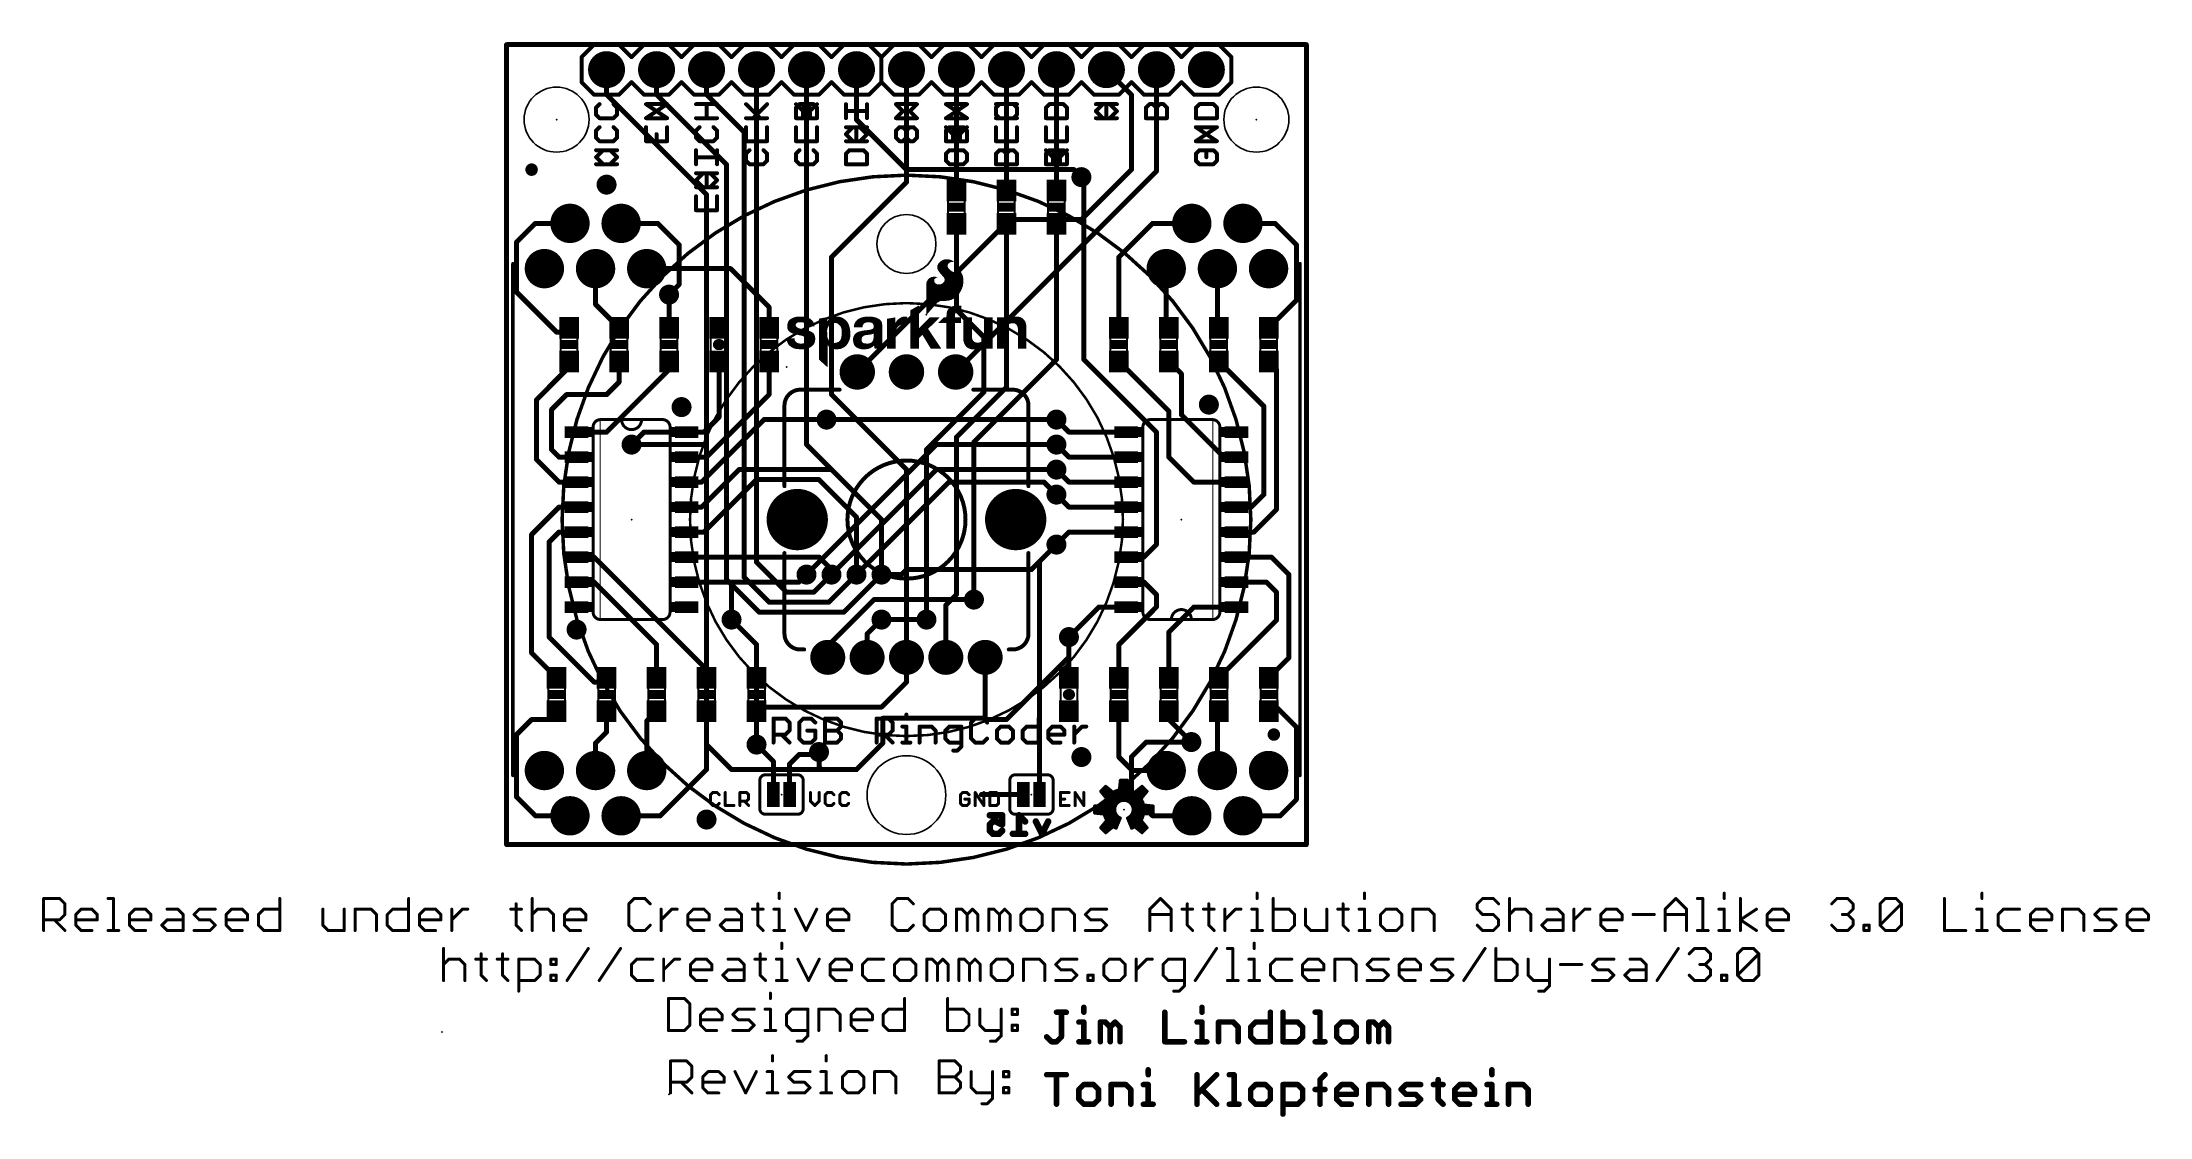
# Model space of a CAD drawing. Extents: x -24 to 84, y -14 to 41.
import ezdxf

# ---------------------------------------------------------------- set-up
doc = ezdxf.new("R2010")
doc.units = 0
for name, color, linetype in [('1', 12, 'CONTINUOUS'), ('16', 132, 'CONTINUOUS'), ('17', 110, 'CONTINUOUS'), ('18', 110, 'CONTINUOUS'), ('20', 53, 'CONTINUOUS'), ('21', 41, 'CONTINUOUS'), ('22', 40, 'CONTINUOUS'), ('23', 53, 'CONTINUOUS'), ('24', 53, 'CONTINUOUS'), ('51', 53, 'CONTINUOUS')]:
    doc.layers.add(name, color=color, linetype=linetype)

# ---------------------------------------------------------------- blocks, each defined once
blk = doc.blocks.new('RECT')
blk.add_solid([(-0.5, -0.5), (0.5, -0.5), (-0.5, 0.5), (0.5, 0.5)])
blk = doc.blocks.new('ROUNDP')
at = {"const_width": 0.5}
blk.add_lwpolyline([(0, -0.25, 1), (0, 0.25, 1), (0, -0.25)], format="xyb", dxfattribs=at)
blk = doc.blocks.new('PIE')
at = {"const_width": 0.5}
blk.add_lwpolyline([(0, -0.25, 1), (0, 0.25, 1), (0, -0.25)], format="xyb", dxfattribs=at)
blk = doc.blocks.new('ROUNDV')
at = {"const_width": 0.5}
blk.add_lwpolyline([(0, -0.25, 1), (0, 0.25, 1), (0, -0.25)], format="xyb", dxfattribs=at)

msp = doc.modelspace()

# ---------------------------------------------------------------- linework, layer by layer
at = {"layer": '1', "const_width": 0.254}
for points in [[(40.64, 40.64), (0, 40.64)], [(0, 40.64), (0, 0)], [(40.64, 0), (40.64, 40.64)], [(20.32, 39.37), (20.32, 33.655)], [(22.86, 33.235), (22.86, 39.37)], [(25.4, 33.235), (25.4, 39.37)], [(27.94, 33.235), (27.94, 39.37)], [(20.32, 33.655), (16.51, 29.845)], [(29.337, 33.782), (29.21, 33.909)], [(29.337, 24.638), (29.337, 33.782)], [(0.508, 30.607), (1.461, 31.56)], [(1.461, 31.56), (3.22, 31.56)], [(22.86, 27.178), (22.86, 31.535)], [(25.4, 23.241), (25.4, 31.535)], [(27.94, 24.638), (27.94, 31.535)], [(32.83, 31.56), (31.115, 29.845)], [(32.83, 31.56), (34.82, 31.56)], [(39.052, 31.56), (37.42, 31.56)], [(40.132, 30.48), (39.052, 31.56)], [(0.508, 30.607), (0.508, 28.067)], [(40.132, 30.48), (40.132, 27.647)], [(4.52, 29.26), (4.52, 27.445)], [(7.12, 29.26), (11.38, 29.26)], [(11.38, 29.26), (13.335, 27.305)], [(16.51, 29.845), (16.51, 22.86)], [(31.115, 29.845), (31.115, 26.25)], [(33.52, 29.26), (33.52, 26.385)], [(36.12, 26.325), (36.12, 29.26)], [(0.508, 28.067), (2.54, 26.035)], [(8.255, 27.94), (8.255, 26.25)], [(4.52, 27.445), (5.715, 26.25)], [(10.795, 26.25), (10.795, 26.67)], [(13.335, 27.305), (13.335, 26.25)], [(24.257, 25.781), (22.86, 27.178)], [(40.132, 27.647), (38.735, 26.25)], [(2.54, 26.035), (2.96, 26.035)], [(2.96, 26.035), (3.175, 26.25)], [(8.04, 26.035), (8.255, 26.25)], [(24.257, 22.987), (24.257, 25.781)], [(33.52, 26.385), (33.655, 26.25)], [(36.12, 26.325), (36.195, 26.25)], [(3.175, 24.55), (3.175, 24.257)], [(5.715, 24.55), (5.715, 23.495)], [(8.255, 24.13), (8.255, 24.55)], [(10.795, 21.717), (10.795, 24.55)], [(13.335, 22.86), (13.335, 24.55)], [(23.749, 20.447), (27.94, 24.638)], [(29.337, 24.638), (33.02, 20.955)], [(33.655, 22.01), (31.115, 24.55)], [(34.29, 23.915), (33.655, 24.55)], [(38.481, 22.264), (36.195, 24.55)], [(39.116, 24.169), (38.735, 24.55)], [(3.175, 24.257), (1.524, 22.606)], [(5.08, 20.955), (8.255, 24.13)], [(5.715, 23.495), (5.08, 22.86)], [(34.29, 21.844), (34.29, 23.915)], [(39.116, 17.018), (39.116, 24.169)], [(1.524, 19.558), (1.524, 22.606)], [(3.048, 22.86), (2.286, 22.098)], [(5.08, 22.86), (3.048, 22.86)], [(10.16, 19.685), (13.335, 22.86)], [(20.32, 19.05), (16.51, 22.86)], [(21.336, 20.066), (24.257, 22.987)], [(22.86, 20.701), (25.4, 23.241)], [(2.286, 22.098), (2.286, 20.066)], [(9.906, 18.415), (13.081, 21.59)], [(10.033, 20.955), (10.795, 21.717)], [(13.081, 21.59), (16.256, 21.59)], [(27.94, 21.59), (28.575, 20.955)], [(33.655, 19.685), (33.655, 22.01)], [(36.449, 19.685), (34.29, 21.844)], [(38.481, 17.78), (38.481, 22.264)], [(3.55, 20.955), (5.08, 20.955)], [(6.985, 20.955), (6.35, 20.32)], [(9.15, 20.955), (6.985, 20.955)], [(9.15, 20.955), (10.033, 20.955)], [(22.86, 12.7), (22.86, 20.701)], [(23.749, 12.446), (23.749, 20.447)], [(27.94, 20.32), (28.575, 19.685)], [(28.575, 20.955), (31.49, 20.955)], [(33.02, 20.955), (33.02, 15.24)], [(1.524, 19.558), (2.667, 18.415)], [(2.286, 20.066), (2.667, 19.685)], [(2.667, 19.685), (3.55, 19.685)], [(9.15, 19.685), (10.16, 19.685)], [(21.336, 11.43), (21.336, 20.066)], [(28.575, 19.685), (31.49, 19.685)], [(33.655, 19.685), (34.925, 18.415)], [(37.09, 19.685), (36.449, 19.685)], [(2.667, 18.415), (3.55, 18.415)], [(9.15, 18.415), (9.906, 18.415)], [(9.906, 17.145), (11.811, 19.05)], [(10.033, 15.875), (12.7, 18.542)], [(11.811, 19.05), (16.51, 19.05)], [(12.7, 18.542), (15.875, 18.542)], [(15.875, 18.542), (17.78, 16.637)], [(16.51, 19.05), (19.05, 16.51)], [(20.32, 9.51), (20.32, 19.05)], [(27.94, 19.05), (28.575, 18.415)], [(28.575, 18.415), (31.49, 18.415)], [(34.925, 18.415), (37.09, 18.415)], [(1.27, 15.748), (2.667, 17.145)], [(2.667, 17.145), (3.55, 17.145)], [(9.15, 17.145), (9.906, 17.145)], [(27.94, 17.78), (28.575, 17.145)], [(28.575, 17.145), (31.49, 17.145)], [(37.09, 17.145), (37.846, 17.145)], [(37.846, 17.145), (38.481, 17.78)], [(37.973, 15.875), (39.116, 17.018)], [(17.78, 16.637), (17.78, 13.716)], [(19.05, 16.51), (19.05, 13.716)], [(1.27, 9.74), (1.27, 15.748)], [(2.159, 15.367), (2.667, 15.875)], [(2.159, 10.541), (2.159, 15.367)], [(2.667, 15.875), (3.55, 15.875)], [(9.15, 15.875), (10.033, 15.875)], [(27.0819, 14.3819), (27.94, 15.24)], [(27.94, 15.24), (28.575, 15.875)], [(28.575, 15.875), (31.49, 15.875)], [(32.385, 14.605), (33.02, 15.24)], [(37.09, 15.875), (37.973, 15.875)], [(4.445, 14.605), (3.55, 14.605)], [(10.16, 8.89), (4.445, 14.605)], [(9.15, 14.605), (15.875, 14.605)], [(15.875, 14.605), (16.51, 13.97)], [(16.51, 13.97), (16.51, 13.716)], [(27.0819, 2.54), (27.0819, 14.3819)], [(31.49, 14.605), (32.385, 14.605)], [(38.862, 14.605), (37.09, 14.605)], [(38.862, 14.605), (39.751, 13.716)], [(4.445, 13.335), (3.55, 13.335)], [(7.62, 10.16), (4.445, 13.335)], [(9.15, 13.335), (11.43, 13.335)], [(11.43, 13.335), (14.859, 13.335)], [(11.43, 11.43), (11.43, 13.335)], [(14.859, 13.335), (15.24, 13.716)], [(32.385, 13.335), (31.49, 13.335)], [(33.02, 12.7), (32.385, 13.335)], [(38.608, 13.335), (37.09, 13.335)], [(38.608, 13.335), (39.116, 12.827)], [(39.116, 12.827), (39.116, 11.391)], [(39.751, 13.716), (39.751, 9.486)], [(22.32, 12.16), (22.86, 12.7)], [(22.32, 9.51), (22.32, 12.16)], [(30.099, 12.065), (28.575, 10.541)], [(31.49, 12.065), (30.099, 12.065)], [(31.115, 10.16), (33.02, 12.065)], [(33.02, 12.065), (33.02, 12.7)], [(34.925, 12.065), (33.655, 10.795)], [(37.09, 12.065), (34.925, 12.065)], [(18.32, 10.7), (19.05, 11.43)], [(18.32, 9.51), (18.32, 10.7)], [(33.655, 10.795), (33.655, 8.47)], [(39.116, 11.391), (36.195, 8.47)], [(1.27, 9.74), (2.54, 8.47)], [(2.159, 10.541), (4.445, 8.255)], [(7.62, 10.16), (7.62, 8.47)], [(28.575, 10.541), (28.575, 8.47)], [(31.115, 8.47), (31.115, 10.16)], [(4.865, 8.255), (5.08, 8.47)], [(10.16, 8.89), (10.16, 8.47)], [(20.32, 9.51), (20.32, 8.255)], [(36.195, 8.89), (36.195, 8.47)], [(36.195, 8.47), (36.195, 8.255)], [(39.751, 9.486), (38.735, 8.47)], [(4.445, 8.255), (4.865, 8.255)], [(20.32, 8.255), (19.05, 6.985)], [(0.508, 5.588), (1.27, 6.35)], [(1.27, 6.35), (2.12, 6.35)], [(2.12, 6.35), (2.54, 6.77)], [(5.08, 5.715), (5.08, 6.77)], [(7.12, 6.27), (7.62, 6.77)], [(10.16, 3.81), (10.16, 6.77)], [(12.915, 6.985), (12.7, 6.77)], [(19.05, 6.985), (12.915, 6.985)], [(31.115, 4.445), (31.115, 6.77)], [(33.655, 6.77), (33.44, 6.77)], [(33.44, 6.77), (33.44, 6.565)], [(33.44, 6.565), (34.798, 5.207)], [(36.12, 6.695), (36.195, 6.77)], [(36.12, 3.76), (36.12, 6.695)], [(38.935, 6.97), (38.735, 6.77)], [(39.131, 6.97), (38.935, 6.97)], [(40.132, 5.969), (39.131, 6.97)], [(0.508, 2.413), (0.508, 5.588)], [(4.52, 5.155), (5.08, 5.715)], [(7.12, 3.76), (7.12, 6.27)], [(40.132, 2.286), (40.132, 5.969)], [(4.52, 3.76), (4.52, 5.155)], [(13.5581, 4.2219), (12.7, 5.08)], [(13.5581, 2.54), (13.5581, 4.2219)], [(14.3819, 4.0949), (14.859, 4.572)], [(14.859, 4.572), (15.748, 4.572)], [(15.748, 4.572), (15.875, 4.699)], [(31.8, 3.76), (31.115, 4.445)], [(7.81, 1.46), (10.16, 3.81)], [(14.3819, 2.54), (14.3819, 4.0949)], [(33.52, 3.76), (31.8, 3.76)], [(0.508, 2.413), (1.461, 1.46)], [(26.2581, 2.54), (24.13, 2.54)], [(39.306, 1.46), (40.132, 2.286)], [(1.461, 1.46), (3.22, 1.46)], [(5.82, 1.46), (7.81, 1.46)], [(37.42, 1.46), (39.306, 1.46)], [(0, 0), (40.64, 0)]]:
    msp.add_lwpolyline(points, dxfattribs=at)
at = {"layer": '1', "const_width": 0.127}
for points in [[(0, 40.7035, 1), (0, 40.5765)], [(0.0635, 40.64, 1), (-0.0635, 40.64)], [(40.7035, 40.64, 1), (40.5765, 40.64)], [(40.64, 40.5765, 1), (40.64, 40.7035)], [(20.3835, 39.37, 1), (20.2565, 39.37)], [(22.9235, 39.37, 1), (22.7965, 39.37)], [(25.4635, 39.37, 1), (25.3365, 39.37)], [(28.0035, 39.37, 1), (27.8765, 39.37)], [(20.2565, 33.655, 1), (20.3835, 33.655)], [(20.3649, 33.6101, 1), (20.2751, 33.6999)], [(22.7965, 33.235, 1), (22.9235, 33.235)], [(25.3365, 33.235, 1), (25.4635, 33.235)], [(27.8765, 33.235, 1), (28.0035, 33.235)], [(29.2549, 33.9539, 1), (29.1651, 33.8641)], [(29.4005, 33.782, 1), (29.2735, 33.782)], [(29.2921, 33.7371, 1), (29.3819, 33.8269)], [(1.461, 31.6235, 1), (1.461, 31.4965)], [(1.5059, 31.5151, 1), (1.4161, 31.6049)], [(3.22, 31.4965, 1), (3.22, 31.6235)], [(22.9235, 31.535, 1), (22.7965, 31.535)], [(25.4635, 31.535, 1), (25.3365, 31.535)], [(28.0035, 31.535, 1), (27.8765, 31.535)], [(32.83, 31.6235, 1), (32.83, 31.4965)], [(32.8749, 31.5151, 1), (32.7851, 31.6049)], [(34.82, 31.4965, 1), (34.82, 31.6235)], [(37.42, 31.6235, 1), (37.42, 31.4965)], [(39.0969, 31.6049, 1), (39.0071, 31.5151)], [(39.052, 31.4965, 1), (39.052, 31.6235)], [(0.5715, 30.607, 1), (0.4445, 30.607)], [(0.4631, 30.6519, 1), (0.5529, 30.5621)], [(40.1955, 30.48, 1), (40.0685, 30.48)], [(40.0871, 30.4351, 1), (40.1769, 30.5249)], [(4.5835, 29.26, 1), (4.4565, 29.26)], [(7.12, 29.3235, 1), (7.12, 29.1965)], [(11.4249, 29.3049, 1), (11.3351, 29.2151)], [(11.38, 29.1965, 1), (11.38, 29.3235)], [(16.5735, 29.845, 1), (16.4465, 29.845)], [(16.4651, 29.8899, 1), (16.5549, 29.8001)], [(31.1785, 29.845, 1), (31.0515, 29.845)], [(31.0701, 29.8899, 1), (31.1599, 29.8001)], [(33.5835, 29.26, 1), (33.4565, 29.26)], [(36.1835, 29.26, 1), (36.0565, 29.26)], [(0.5529, 28.1119, 1), (0.4631, 28.0221)], [(0.4445, 28.067, 1), (0.5715, 28.067)], [(8.3185, 27.94, 1), (8.1915, 27.94)], [(4.5649, 27.4899, 1), (4.4751, 27.4001)], [(4.4565, 27.445, 1), (4.5835, 27.445)], [(10.8585, 26.67, 1), (10.7315, 26.67)], [(13.3985, 27.305, 1), (13.2715, 27.305)], [(13.2901, 27.2601, 1), (13.3799, 27.3499)], [(22.9049, 27.2229, 1), (22.8151, 27.1331)], [(22.7965, 27.178, 1), (22.9235, 27.178)], [(40.0685, 27.647, 1), (40.1955, 27.647)], [(40.1769, 27.6021, 1), (40.0871, 27.6919)], [(2.54, 26.0985, 1), (2.54, 25.9715)], [(2.4951, 25.9901, 1), (2.5849, 26.0799)], [(2.9151, 26.0799, 1), (3.0049, 25.9901)], [(2.96, 25.9715, 1), (2.96, 26.0985)], [(3.2199, 26.2051, 1), (3.1301, 26.2949)], [(5.6701, 26.2051, 1), (5.7599, 26.2949)], [(7.9951, 26.0799, 1), (8.0849, 25.9901)], [(8.1915, 26.25, 1), (8.3185, 26.25)], [(8.2999, 26.2051, 1), (8.2101, 26.2949)], [(10.7315, 26.25, 1), (10.8585, 26.25)], [(13.2715, 26.25, 1), (13.3985, 26.25)], [(24.3205, 25.781, 1), (24.1935, 25.781)], [(24.2121, 25.7361, 1), (24.3019, 25.8259)], [(31.0515, 26.25, 1), (31.1785, 26.25)], [(33.5649, 26.4299, 1), (33.4751, 26.3401)], [(33.4565, 26.385, 1), (33.5835, 26.385)], [(33.6101, 26.2051, 1), (33.6999, 26.2949)], [(36.1649, 26.3699, 1), (36.0751, 26.2801)], [(36.0565, 26.325, 1), (36.1835, 26.325)], [(36.1501, 26.2051, 1), (36.2399, 26.2949)], [(38.6901, 26.2949, 1), (38.7799, 26.2051)], [(3.2385, 24.55, 1), (3.1115, 24.55)], [(5.7785, 24.55, 1), (5.6515, 24.55)], [(8.3185, 24.55, 1), (8.1915, 24.55)], [(10.8585, 24.55, 1), (10.7315, 24.55)], [(13.3985, 24.55, 1), (13.2715, 24.55)], [(27.8765, 24.638, 1), (28.0035, 24.638)], [(27.9849, 24.5931, 1), (27.8951, 24.6829)], [(29.3819, 24.6829, 1), (29.2921, 24.5931)], [(29.2735, 24.638, 1), (29.4005, 24.638)], [(31.1599, 24.5949, 1), (31.0701, 24.5051)], [(33.6999, 24.5949, 1), (33.6101, 24.5051)], [(36.2399, 24.5949, 1), (36.1501, 24.5051)], [(38.7799, 24.5949, 1), (38.6901, 24.5051)], [(3.1115, 24.257, 1), (3.2385, 24.257)], [(3.2199, 24.2121, 1), (3.1301, 24.3019)], [(5.7599, 23.4501, 1), (5.6701, 23.5399)], [(8.1915, 24.13, 1), (8.3185, 24.13)], [(8.2999, 24.0851, 1), (8.2101, 24.1749)], [(34.3535, 23.915, 1), (34.2265, 23.915)], [(34.2451, 23.8701, 1), (34.3349, 23.9599)], [(39.1795, 24.169, 1), (39.0525, 24.169)], [(39.0711, 24.1241, 1), (39.1609, 24.2139)], [(1.5875, 22.606, 1), (1.4605, 22.606)], [(1.4791, 22.6509, 1), (1.5689, 22.5611)], [(3.048, 22.9235, 1), (3.048, 22.7965)], [(3.0929, 22.8151, 1), (3.0031, 22.9049)], [(5.0351, 22.9049, 1), (5.1249, 22.8151)], [(5.08, 22.7965, 1), (5.08, 22.9235)], [(5.6515, 23.495, 1), (5.7785, 23.495)], [(13.2715, 22.86, 1), (13.3985, 22.86)], [(13.3799, 22.8151, 1), (13.2901, 22.9049)], [(16.5549, 22.9049, 1), (16.4651, 22.8151)], [(16.4465, 22.86, 1), (16.5735, 22.86)], [(24.1935, 22.987, 1), (24.3205, 22.987)], [(24.3019, 22.9421, 1), (24.2121, 23.0319)], [(25.3365, 23.241, 1), (25.4635, 23.241)], [(25.4449, 23.1961, 1), (25.3551, 23.2859)], [(2.3495, 22.098, 1), (2.2225, 22.098)], [(2.2411, 22.1429, 1), (2.3309, 22.0531)], [(10.7315, 21.717, 1), (10.8585, 21.717)], [(10.8399, 21.6721, 1), (10.7501, 21.7619)], [(13.081, 21.6535, 1), (13.081, 21.5265)], [(13.1259, 21.5451, 1), (13.0361, 21.6349)], [(16.256, 21.5265, 1), (16.256, 21.6535)], [(27.9849, 21.6349, 1), (27.8951, 21.5451)], [(33.7185, 22.01, 1), (33.5915, 22.01)], [(33.6101, 21.9651, 1), (33.6999, 22.0549)], [(34.3349, 21.8889, 1), (34.2451, 21.7991)], [(34.2265, 21.844, 1), (34.3535, 21.844)], [(38.5445, 22.264, 1), (38.4175, 22.264)], [(38.4361, 22.2191, 1), (38.5259, 22.3089)], [(3.55, 21.0185, 1), (3.55, 20.8915)], [(5.0351, 20.9999, 1), (5.1249, 20.9101)], [(5.08, 20.8915, 1), (5.08, 21.0185)], [(6.3051, 20.3649, 1), (6.3949, 20.2751)], [(6.985, 21.0185, 1), (6.985, 20.8915)], [(7.0299, 20.9101, 1), (6.9401, 20.9999)], [(9.15, 21.0185, 1), (9.15, 20.8915)], [(9.15, 20.8915, 1), (9.15, 21.0185)], [(9.9881, 20.9999, 1), (10.0779, 20.9101)], [(10.033, 20.8915, 1), (10.033, 21.0185)], [(22.9235, 20.701, 1), (22.7965, 20.701)], [(22.8151, 20.7459, 1), (22.9049, 20.6561)], [(23.8125, 20.447, 1), (23.6855, 20.447)], [(23.7041, 20.4919, 1), (23.7939, 20.4021)], [(27.9849, 20.3649, 1), (27.8951, 20.2751)], [(28.575, 21.0185, 1), (28.575, 20.8915)], [(28.5301, 20.9101, 1), (28.6199, 20.9999)], [(31.49, 20.8915, 1), (31.49, 21.0185)], [(33.0835, 20.955, 1), (32.9565, 20.955)], [(32.9751, 20.9101, 1), (33.0649, 20.9999)], [(1.5689, 19.6029, 1), (1.4791, 19.5131)], [(1.4605, 19.558, 1), (1.5875, 19.558)], [(2.3309, 20.1109, 1), (2.2411, 20.0211)], [(2.2225, 20.066, 1), (2.3495, 20.066)], [(2.667, 19.7485, 1), (2.667, 19.6215)], [(2.6221, 19.6401, 1), (2.7119, 19.7299)], [(3.55, 19.6215, 1), (3.55, 19.7485)], [(9.15, 19.7485, 1), (9.15, 19.6215)], [(10.1151, 19.7299, 1), (10.2049, 19.6401)], [(10.16, 19.6215, 1), (10.16, 19.7485)], [(21.3995, 20.066, 1), (21.2725, 20.066)], [(21.2911, 20.1109, 1), (21.3809, 20.0211)], [(28.575, 19.7485, 1), (28.575, 19.6215)], [(28.5301, 19.6401, 1), (28.6199, 19.7299)], [(31.49, 19.6215, 1), (31.49, 19.7485)], [(33.6999, 19.7299, 1), (33.6101, 19.6401)], [(33.5915, 19.685, 1), (33.7185, 19.685)], [(36.449, 19.7485, 1), (36.449, 19.6215)], [(36.4041, 19.6401, 1), (36.4939, 19.7299)], [(37.09, 19.6215, 1), (37.09, 19.7485)], [(2.667, 18.4785, 1), (2.667, 18.3515)], [(2.6221, 18.3701, 1), (2.7119, 18.4599)], [(3.55, 18.3515, 1), (3.55, 18.4785)], [(9.15, 18.4785, 1), (9.15, 18.3515)], [(9.8611, 18.4599, 1), (9.9509, 18.3701)], [(9.906, 18.3515, 1), (9.906, 18.4785)], [(11.811, 19.1135, 1), (11.811, 18.9865)], [(11.8559, 19.0051, 1), (11.7661, 19.0949)], [(12.7, 18.6055, 1), (12.7, 18.4785)], [(12.7449, 18.4971, 1), (12.6551, 18.5869)], [(15.9199, 18.5869, 1), (15.8301, 18.4971)], [(15.875, 18.4785, 1), (15.875, 18.6055)], [(16.5549, 19.0949, 1), (16.4651, 19.0051)], [(16.51, 18.9865, 1), (16.51, 19.1135)], [(20.3835, 19.05, 1), (20.2565, 19.05)], [(20.2751, 19.0051, 1), (20.3649, 19.0949)], [(27.9849, 19.0949, 1), (27.8951, 19.0051)], [(28.575, 18.4785, 1), (28.575, 18.3515)], [(28.5301, 18.3701, 1), (28.6199, 18.4599)], [(31.49, 18.3515, 1), (31.49, 18.4785)], [(34.925, 18.4785, 1), (34.925, 18.3515)], [(34.8801, 18.3701, 1), (34.9699, 18.4599)], [(37.09, 18.3515, 1), (37.09, 18.4785)], [(2.667, 17.2085, 1), (2.667, 17.0815)], [(2.7119, 17.1001, 1), (2.6221, 17.1899)], [(3.55, 17.0815, 1), (3.55, 17.2085)], [(9.15, 17.2085, 1), (9.15, 17.0815)], [(9.8611, 17.1899, 1), (9.9509, 17.1001)], [(9.906, 17.0815, 1), (9.906, 17.2085)], [(27.9849, 17.8249, 1), (27.8951, 17.7351)], [(28.575, 17.2085, 1), (28.575, 17.0815)], [(28.5301, 17.1001, 1), (28.6199, 17.1899)], [(31.49, 17.0815, 1), (31.49, 17.2085)], [(37.09, 17.2085, 1), (37.09, 17.0815)], [(37.8011, 17.1899, 1), (37.8909, 17.1001)], [(37.846, 17.0815, 1), (37.846, 17.2085)], [(38.4175, 17.78, 1), (38.5445, 17.78)], [(38.5259, 17.7351, 1), (38.4361, 17.8249)], [(39.1609, 16.9731, 1), (39.0711, 17.0629)], [(17.8435, 16.637, 1), (17.7165, 16.637)], [(17.7351, 16.5921, 1), (17.8249, 16.6819)], [(19.1135, 16.51, 1), (18.9865, 16.51)], [(19.0051, 16.4651, 1), (19.0949, 16.5549)], [(39.0525, 17.018, 1), (39.1795, 17.018)], [(1.3335, 15.748, 1), (1.2065, 15.748)], [(1.2251, 15.7929, 1), (1.3149, 15.7031)], [(2.2225, 15.367, 1), (2.0955, 15.367)], [(2.1141, 15.4119, 1), (2.2039, 15.3221)], [(2.667, 15.9385, 1), (2.667, 15.8115)], [(2.7119, 15.8301, 1), (2.6221, 15.9199)], [(3.55, 15.8115, 1), (3.55, 15.9385)], [(9.15, 15.9385, 1), (9.15, 15.8115)], [(9.9881, 15.9199, 1), (10.0779, 15.8301)], [(10.033, 15.8115, 1), (10.033, 15.9385)], [(27.8951, 15.2849, 1), (27.9849, 15.1951)], [(27.9849, 15.1951, 1), (27.8951, 15.2849)], [(28.575, 15.9385, 1), (28.575, 15.8115)], [(28.6199, 15.8301, 1), (28.5301, 15.9199)], [(31.49, 15.8115, 1), (31.49, 15.9385)], [(32.9565, 15.24, 1), (33.0835, 15.24)], [(33.0649, 15.1951, 1), (32.9751, 15.2849)], [(37.09, 15.9385, 1), (37.09, 15.8115)], [(37.9281, 15.9199, 1), (38.0179, 15.8301)], [(37.973, 15.8115, 1), (37.973, 15.9385)], [(3.55, 14.6685, 1), (3.55, 14.5415)], [(4.4899, 14.6499, 1), (4.4001, 14.5601)], [(4.445, 14.5415, 1), (4.445, 14.6685)], [(9.15, 14.6685, 1), (9.15, 14.5415)], [(15.9199, 14.6499, 1), (15.8301, 14.5601)], [(15.875, 14.5415, 1), (15.875, 14.6685)], [(16.5735, 13.97, 1), (16.4465, 13.97)], [(16.4651, 13.9251, 1), (16.5549, 14.0149)], [(27.1454, 14.3819, 1), (27.0184, 14.3819)], [(27.037, 14.4268, 1), (27.1268, 14.337)], [(31.49, 14.6685, 1), (31.49, 14.5415)], [(32.3401, 14.6499, 1), (32.4299, 14.5601)], [(32.385, 14.5415, 1), (32.385, 14.6685)], [(37.09, 14.6685, 1), (37.09, 14.5415)], [(38.9069, 14.6499, 1), (38.8171, 14.5601)], [(38.862, 14.5415, 1), (38.862, 14.6685)], [(3.55, 13.3985, 1), (3.55, 13.2715)], [(4.4899, 13.3799, 1), (4.4001, 13.2901)], [(4.445, 13.2715, 1), (4.445, 13.3985)], [(9.15, 13.3985, 1), (9.15, 13.2715)], [(11.43, 13.3985, 1), (11.43, 13.2715)], [(11.4935, 13.335, 1), (11.3665, 13.335)], [(11.43, 13.2715, 1), (11.43, 13.3985)], [(14.8141, 13.3799, 1), (14.9039, 13.2901)], [(14.859, 13.2715, 1), (14.859, 13.3985)], [(15.2849, 13.6711, 1), (15.1951, 13.7609)], [(16.4465, 13.716, 1), (16.5735, 13.716)], [(17.7165, 13.716, 1), (17.8435, 13.716)], [(18.9865, 13.716, 1), (19.1135, 13.716)], [(31.49, 13.3985, 1), (31.49, 13.2715)], [(32.4299, 13.3799, 1), (32.3401, 13.2901)], [(32.385, 13.2715, 1), (32.385, 13.3985)], [(37.09, 13.3985, 1), (37.09, 13.2715)], [(38.6529, 13.3799, 1), (38.5631, 13.2901)], [(38.608, 13.2715, 1), (38.608, 13.3985)], [(39.1795, 12.827, 1), (39.0525, 12.827)], [(39.0711, 12.7821, 1), (39.1609, 12.8719)], [(39.8145, 13.716, 1), (39.6875, 13.716)], [(39.7061, 13.6711, 1), (39.7959, 13.7609)], [(22.3835, 12.16, 1), (22.2565, 12.16)], [(22.2751, 12.2049, 1), (22.3649, 12.1151)], [(22.7965, 12.7, 1), (22.9235, 12.7)], [(22.9049, 12.6551, 1), (22.8151, 12.7449)], [(23.6855, 12.446, 1), (23.8125, 12.446)], [(30.099, 12.1285, 1), (30.099, 12.0015)], [(30.1439, 12.0201, 1), (30.0541, 12.1099)], [(31.49, 12.0015, 1), (31.49, 12.1285)], [(33.0835, 12.7, 1), (32.9565, 12.7)], [(32.9565, 12.065, 1), (33.0835, 12.065)], [(32.9751, 12.6551, 1), (33.0649, 12.7449)], [(33.0649, 12.0201, 1), (32.9751, 12.1099)], [(34.925, 12.1285, 1), (34.925, 12.0015)], [(34.9699, 12.0201, 1), (34.8801, 12.1099)], [(37.09, 12.0015, 1), (37.09, 12.1285)], [(11.3665, 11.43, 1), (11.4935, 11.43)], [(18.3835, 10.7, 1), (18.2565, 10.7)], [(18.2751, 10.7449, 1), (18.3649, 10.6551)], [(19.0949, 11.3851, 1), (19.0051, 11.4749)], [(21.2725, 11.43, 1), (21.3995, 11.43)], [(33.7185, 10.795, 1), (33.5915, 10.795)], [(33.6101, 10.8399, 1), (33.6999, 10.7501)], [(39.0525, 11.391, 1), (39.1795, 11.391)], [(39.1609, 11.3461, 1), (39.0711, 11.4359)], [(1.3149, 9.7849, 1), (1.2251, 9.6951)], [(1.2065, 9.74, 1), (1.3335, 9.74)], [(2.2039, 10.5859, 1), (2.1141, 10.4961)], [(2.0955, 10.541, 1), (2.2225, 10.541)], [(7.6835, 10.16, 1), (7.5565, 10.16)], [(7.5751, 10.1151, 1), (7.6649, 10.2049)], [(28.6385, 10.541, 1), (28.5115, 10.541)], [(28.5301, 10.5859, 1), (28.6199, 10.4961)], [(31.1785, 10.16, 1), (31.0515, 10.16)], [(31.0701, 10.2049, 1), (31.1599, 10.1151)], [(2.4951, 8.4251, 1), (2.5849, 8.5149)], [(5.1249, 8.4251, 1), (5.0351, 8.5149)], [(10.2235, 8.89, 1), (10.0965, 8.89)], [(10.1151, 8.8451, 1), (10.2049, 8.9349)], [(18.2565, 9.51, 1), (18.3835, 9.51)], [(20.3835, 9.51, 1), (20.2565, 9.51)], [(20.2565, 9.51, 1), (20.3835, 9.51)], [(22.2565, 9.51, 1), (22.3835, 9.51)], [(36.2585, 8.89, 1), (36.1315, 8.89)], [(36.2585, 8.47, 1), (36.1315, 8.47)], [(36.1501, 8.5149, 1), (36.2399, 8.4251)], [(38.6901, 8.5149, 1), (38.7799, 8.4251)], [(39.6875, 9.486, 1), (39.8145, 9.486)], [(39.7959, 9.4411, 1), (39.7061, 9.5309)], [(4.445, 8.3185, 1), (4.445, 8.1915)], [(4.4001, 8.2101, 1), (4.4899, 8.2999)], [(4.8201, 8.2999, 1), (4.9099, 8.2101)], [(4.865, 8.1915, 1), (4.865, 8.3185)], [(7.5565, 8.47, 1), (7.6835, 8.47)], [(10.0965, 8.47, 1), (10.2235, 8.47)], [(20.2565, 8.255, 1), (20.3835, 8.255)], [(20.3649, 8.2101, 1), (20.2751, 8.2999)], [(28.5115, 8.47, 1), (28.6385, 8.47)], [(31.0515, 8.47, 1), (31.1785, 8.47)], [(33.5915, 8.47, 1), (33.7185, 8.47)], [(36.1315, 8.47, 1), (36.2585, 8.47)], [(36.1315, 8.255, 1), (36.2585, 8.255)], [(1.27, 6.4135, 1), (1.27, 6.2865)], [(1.3149, 6.3051, 1), (1.2251, 6.3949)], [(2.0751, 6.3949, 1), (2.1649, 6.3051)], [(2.12, 6.2865, 1), (2.12, 6.4135)], [(2.5849, 6.7251, 1), (2.4951, 6.8149)], [(5.1435, 6.77, 1), (5.0165, 6.77)], [(7.6649, 6.7251, 1), (7.5751, 6.8149)], [(10.2235, 6.77, 1), (10.0965, 6.77)], [(12.6551, 6.8149, 1), (12.7449, 6.7251)], [(12.915, 7.0485, 1), (12.915, 6.9215)], [(12.9599, 6.9401, 1), (12.8701, 7.0299)], [(19.0051, 7.0299, 1), (19.0949, 6.9401)], [(19.05, 6.9215, 1), (19.05, 7.0485)], [(31.1785, 6.77, 1), (31.0515, 6.77)], [(33.44, 6.8335, 1), (33.44, 6.7065)], [(33.5035, 6.77, 1), (33.3765, 6.77)], [(33.4849, 6.6099, 1), (33.3951, 6.5201)], [(33.3765, 6.565, 1), (33.5035, 6.565)], [(33.655, 6.7065, 1), (33.655, 6.8335)], [(36.1835, 6.695, 1), (36.0565, 6.695)], [(36.0751, 6.7399, 1), (36.1649, 6.6501)], [(36.2399, 6.7251, 1), (36.1501, 6.8149)], [(38.6901, 6.8149, 1), (38.7799, 6.7251)], [(38.935, 7.0335, 1), (38.935, 6.9065)], [(38.9799, 6.9251, 1), (38.8901, 7.0149)], [(39.1759, 7.0149, 1), (39.0861, 6.9251)], [(39.131, 6.9065, 1), (39.131, 7.0335)], [(0.5715, 5.588, 1), (0.4445, 5.588)], [(0.4631, 5.6329, 1), (0.5529, 5.5431)], [(5.0165, 5.715, 1), (5.1435, 5.715)], [(5.1249, 5.6701, 1), (5.0351, 5.7599)], [(7.1835, 6.27, 1), (7.0565, 6.27)], [(7.0751, 6.3149, 1), (7.1649, 6.2251)], [(40.1955, 5.969, 1), (40.0685, 5.969)], [(40.0871, 5.9241, 1), (40.1769, 6.0139)], [(4.5835, 5.155, 1), (4.4565, 5.155)], [(4.4751, 5.1999, 1), (4.5649, 5.1101)], [(12.7449, 5.1249, 1), (12.6551, 5.0351)], [(13.6216, 4.2219, 1), (13.4946, 4.2219)], [(13.5132, 4.177, 1), (13.603, 4.2668)], [(14.859, 4.6355, 1), (14.859, 4.5085)], [(14.9039, 4.5271, 1), (14.8141, 4.6169)], [(15.7031, 4.6169, 1), (15.7929, 4.5271)], [(15.748, 4.5085, 1), (15.748, 4.6355)], [(15.9199, 4.6541, 1), (15.8301, 4.7439)], [(31.1599, 4.4899, 1), (31.0701, 4.4001)], [(31.0515, 4.445, 1), (31.1785, 4.445)], [(34.7531, 5.1621, 1), (34.8429, 5.2519)], [(4.4565, 3.76, 1), (4.5835, 3.76)], [(7.0565, 3.76, 1), (7.1835, 3.76)], [(10.0965, 3.81, 1), (10.2235, 3.81)], [(10.2049, 3.7651, 1), (10.1151, 3.8549)], [(14.4454, 4.0949, 1), (14.3184, 4.0949)], [(14.337, 4.1398, 1), (14.4268, 4.05)], [(31.8, 3.8235, 1), (31.8, 3.6965)], [(31.7551, 3.7151, 1), (31.8449, 3.8049)], [(33.52, 3.6965, 1), (33.52, 3.8235)], [(36.0565, 3.76, 1), (36.1835, 3.76)], [(0.5529, 2.4579, 1), (0.4631, 2.3681)], [(0.4445, 2.413, 1), (0.5715, 2.413)], [(13.4946, 2.54, 1), (13.6216, 2.54)], [(14.3184, 2.54, 1), (14.4454, 2.54)], [(24.13, 2.6035, 1), (24.13, 2.4765)], [(26.2581, 2.4765, 1), (26.2581, 2.6035)], [(27.0184, 2.54, 1), (27.1454, 2.54)], [(40.0685, 2.286, 1), (40.1955, 2.286)], [(40.1769, 2.2411, 1), (40.0871, 2.3309)], [(1.461, 1.5235, 1), (1.461, 1.3965)], [(1.4161, 1.4151, 1), (1.5059, 1.5049)], [(3.22, 1.3965, 1), (3.22, 1.5235)], [(5.82, 1.5235, 1), (5.82, 1.3965)], [(7.7651, 1.5049, 1), (7.8549, 1.4151)], [(7.81, 1.3965, 1), (7.81, 1.5235)], [(37.42, 1.5235, 1), (37.42, 1.3965)], [(39.2611, 1.5049, 1), (39.3509, 1.4151)], [(39.306, 1.3965, 1), (39.306, 1.5235)], [(0, 0.0635, 1), (0, -0.0635)], [(-0.0635, 0, 1), (0.0635, 0)], [(40.5765, 0, 1), (40.7035, 0)], [(40.64, -0.0635, 1), (40.64, 0.0635)]]:
    msp.add_lwpolyline(points, format="xyb", dxfattribs=at)
at = {"layer": '16'}
for points, const_width in [([(40.64, 40.64), (0, 40.64)], 0.254), ([(0, 40.64), (0, 0)], 0.254), ([(40.64, 0), (40.64, 40.64)], 0.254), ([(5.08, 39.37), (5.08, 38.1)], 0.254), ([(7.62, 38.1), (7.62, 39.37)], 0.254), ([(10.16, 38.1), (10.16, 39.37)], 0.254), ([(12.7, 14.351), (12.7, 39.37)], 0.254), ([(15.24, 20.32), (15.24, 39.37)], 0.254), ([(17.78, 39.37), (17.78, 36.83)], 0.254), ([(31.75, 38.1), (30.48, 39.37)], 0.254), ([(33.02, 34.21), (33.02, 39.37)], 0.254), ([(10.16, 33.02), (5.08, 38.1)], 0.254), ([(11.176, 34.544), (7.62, 38.1)], 0.254), ([(12.065, 36.195), (10.16, 38.1)], 0.254), ([(31.75, 34.29), (31.75, 38.1)], 0.254), ([(17.78, 36.83), (20.32, 34.29)], 0.254), ([(12.065, 36.195), (12.065, 13.589)], 0.254), ([(11.176, 34.544), (11.176, 13.462)], 0.254), ([(20.32, 34.29), (28.829, 34.29)], 0.254), ([(22.82, 24.01), (33.02, 34.21)], 0.254), ([(28.829, 34.29), (29.21, 33.909)], 0.254), ([(29.21, 31.75), (31.75, 34.29)], 0.254), ([(10.16, 33.02), (10.16, 20.32)], 0.254), ([(7.683, 31.56), (5.82, 31.56)], 0.254), ([(8.763, 30.48), (7.683, 31.56)], 0.254), ([(17.82, 24.01), (25.56, 31.75)], 0.254), ([(25.56, 31.75), (29.21, 31.75)], 0.254), ([(8.763, 30.48), (8.763, 28.448)], 0.254), ([(8.763, 28.448), (8.255, 27.94)], 0.254), ([(16.256, 21.59), (27.94, 21.59)], 0.254), ([(10.16, 20.32), (6.35, 20.32)], 0.254), ([(10.16, 5.08), (10.16, 20.32)], 0.254), ([(18.542, 17.018), (15.24, 20.32)], 0.254), ([(18.542, 17.018), (21.844, 20.32)], 0.254), ([(21.844, 20.32), (27.94, 20.32)], 0.254), ([(16.51, 13.716), (21.844, 19.05)], 0.254), ([(17.78, 13.716), (22.479, 18.415)], 0.254), ([(21.844, 19.05), (27.94, 19.05)], 0.254), ([(22.479, 18.415), (27.305, 18.415)], 0.254), ([(27.305, 18.415), (27.94, 17.78)], 0.254), ([(15.24, 13.716), (18.542, 17.018)], 0.254), ([(26.67, 13.97), (27.94, 15.24)], 0.254), ([(12.7, 14.351), (14.224, 12.827)], 0.254), ([(20.066, 13.716), (20.32, 13.97)], 0.254), ([(20.32, 13.97), (26.67, 13.97)], 0.254), ([(11.176, 13.462), (12.827, 11.811)], 0.254), ([(12.065, 13.589), (13.335, 12.319)], 0.254), ([(14.224, 12.827), (15.621, 12.827)], 0.254), ([(16.51, 13.716), (15.621, 12.827)], 0.254), ([(17.78, 13.716), (16.383, 12.319)], 0.254), ([(19.05, 13.716), (17.145, 11.811)], 0.254), ([(19.05, 13.716), (20.066, 13.716)], 0.254), ([(17.145, 11.811), (12.827, 11.811)], 0.254), ([(13.335, 12.319), (16.383, 12.319)], 0.254), ([(16.32, 10.097), (18.669, 12.446)], 0.254), ([(18.669, 12.446), (23.749, 12.446)], 0.254), ([(12.7, 10.16), (11.43, 11.43)], 0.254), ([(19.05, 11.43), (21.336, 11.43)], 0.254), ([(12.7, 5.08), (12.7, 10.16)], 0.254), ([(16.32, 9.51), (16.32, 10.097)], 0.254), ([(25.4, 6.35), (28.575, 9.525)], 0.254), ([(28.575, 9.525), (28.575, 10.541)], 0.254), ([(24.32, 6.414), (24.32, 9.51)], 0.254), ([(24.32, 6.414), (19.114, 6.414)], 0.254), ([(19.114, 6.414), (19.114, 5.144)], 0.254), ([(24.384, 6.35), (24.32, 6.414)], 0.254), ([(24.384, 6.35), (25.4, 6.35)], 0.254), ([(10.16, 5.08), (11.43, 3.81)], 0.254), ([(15.875, 4.699), (15.875, 3.937)], 0.254), ([(19.114, 5.144), (17.78, 3.81)], 0.254), ([(32.512, 5.207), (31.75, 4.445)], 0.254), ([(31.75, 4.445), (31.75, 2.54)], 0.254), ([(34.798, 5.207), (32.512, 5.207)], 0.254), ([(16.002, 3.81), (11.43, 3.81)], 0.254), ([(15.875, 3.937), (16.002, 3.81)], 0.254), ([(17.78, 3.81), (16.002, 3.81)], 0.254), ([(31.75, 2.54), (32.83, 1.46)], 0.254), ([(24.555, 1.4867), (25.1821, 1.4867)], 0.3302), ([(24.7118, 1.1732), (24.555, 1.0164)], 0.3302), ([(24.555, 1.0164), (24.555, 0.7029)], 0.3302), ([(24.8686, 1.1732), (24.7118, 1.1732)], 0.3302), ([(25.1821, 1.0164), (24.8686, 1.1732)], 0.3302), ([(25.1821, 1.4867), (25.1821, 1.0164)], 0.3302), ([(26.3515, 1.1732), (26.038, 1.4867)], 0.3302), ([(26.038, 1.4867), (26.038, 0.5461)], 0.3302), ([(27.2074, 0.5461), (26.8938, 1.1732)], 0.3302), ([(27.5209, 1.1732), (27.2074, 0.5461)], 0.3302), ([(32.83, 1.46), (34.82, 1.46)], 0.254), ([(0, 0), (40.64, 0)], 0.254), ([(24.555, 0.7029), (24.7118, 0.5461)], 0.3302), ([(24.7118, 0.5461), (25.0253, 0.5461)], 0.3302), ([(25.0253, 0.5461), (25.1821, 0.7029)], 0.3302), ([(26.3515, 0.5461), (25.7244, 0.5461)], 0.3302)]:
    msp.add_lwpolyline(points, dxfattribs=dict(at, const_width=const_width))
for points, const_width in [([(0, 40.7035, 1), (0, 40.5765)], 0.127), ([(0.0635, 40.64, 1), (-0.0635, 40.64)], 0.127), ([(40.7035, 40.64, 1), (40.5765, 40.64)], 0.127), ([(40.64, 40.5765, 1), (40.64, 40.7035)], 0.127), ([(5.1435, 39.37, 1), (5.0165, 39.37)], 0.127), ([(7.6835, 39.37, 1), (7.5565, 39.37)], 0.127), ([(10.2235, 39.37, 1), (10.0965, 39.37)], 0.127), ([(12.7635, 39.37, 1), (12.6365, 39.37)], 0.127), ([(15.3035, 39.37, 1), (15.1765, 39.37)], 0.127), ([(17.8435, 39.37, 1), (17.7165, 39.37)], 0.127), ([(30.5249, 39.4149, 1), (30.4351, 39.3251)], 0.127), ([(33.0835, 39.37, 1), (32.9565, 39.37)], 0.127), ([(5.1249, 38.1449, 1), (5.0351, 38.0551)], 0.127), ([(5.0165, 38.1, 1), (5.1435, 38.1)], 0.127), ([(7.6649, 38.1449, 1), (7.5751, 38.0551)], 0.127), ([(7.5565, 38.1, 1), (7.6835, 38.1)], 0.127), ([(10.2049, 38.1449, 1), (10.1151, 38.0551)], 0.127), ([(10.0965, 38.1, 1), (10.2235, 38.1)], 0.127), ([(31.8135, 38.1, 1), (31.6865, 38.1)], 0.127), ([(31.7051, 38.0551, 1), (31.7949, 38.1449)], 0.127), ([(17.8249, 36.8749, 1), (17.7351, 36.7851)], 0.127), ([(17.7165, 36.83, 1), (17.8435, 36.83)], 0.127), ([(12.1285, 36.195, 1), (12.0015, 36.195)], 0.127), ([(12.0201, 36.1501, 1), (12.1099, 36.2399)], 0.127), ([(11.2395, 34.544, 1), (11.1125, 34.544)], 0.127), ([(11.1311, 34.4991, 1), (11.2209, 34.5889)], 0.127), ([(20.32, 34.3535, 1), (20.32, 34.2265)], 0.127), ([(20.2751, 34.2451, 1), (20.3649, 34.3349)], 0.127), ([(28.8739, 34.3349, 1), (28.7841, 34.2451)], 0.127), ([(28.829, 34.2265, 1), (28.829, 34.3535)], 0.127), ([(31.6865, 34.29, 1), (31.8135, 34.29)], 0.127), ([(31.7949, 34.2451, 1), (31.7051, 34.3349)], 0.127), ([(33.0649, 34.1651, 1), (32.9751, 34.2549)], 0.127), ([(29.1651, 33.8641, 1), (29.2549, 33.9539)], 0.127), ([(32.9565, 34.21, 1), (33.0835, 34.21)], 0.127), ([(10.2235, 33.02, 1), (10.0965, 33.02)], 0.127), ([(10.1151, 32.9751, 1), (10.2049, 33.0649)], 0.127), ([(5.82, 31.6235, 1), (5.82, 31.4965)], 0.127), ([(7.7279, 31.6049, 1), (7.6381, 31.5151)], 0.127), ([(7.683, 31.4965, 1), (7.683, 31.6235)], 0.127), ([(25.56, 31.8135, 1), (25.56, 31.6865)], 0.127), ([(25.6049, 31.7051, 1), (25.5151, 31.7949)], 0.127), ([(29.1651, 31.7949, 1), (29.2549, 31.7051)], 0.127), ([(29.21, 31.6865, 1), (29.21, 31.8135)], 0.127), ([(8.8265, 30.48, 1), (8.6995, 30.48)], 0.127), ([(8.7181, 30.4351, 1), (8.8079, 30.5249)], 0.127), ([(8.2101, 27.9849, 1), (8.2999, 27.8951)], 0.127), ([(8.6995, 28.448, 1), (8.8265, 28.448)], 0.127), ([(8.8079, 28.4031, 1), (8.7181, 28.4929)], 0.127), ([(17.7751, 24.0549, 1), (17.8649, 23.9651)], 0.127), ([(22.7751, 24.0549, 1), (22.8649, 23.9651)], 0.127), ([(16.256, 21.6535, 1), (16.256, 21.5265)], 0.127), ([(27.94, 21.5265, 1), (27.94, 21.6535)], 0.127), ([(6.35, 20.3835, 1), (6.35, 20.2565)], 0.127), ([(10.2235, 20.32, 1), (10.0965, 20.32)], 0.127), ([(10.0965, 20.32, 1), (10.2235, 20.32)], 0.127), ([(10.16, 20.2565, 1), (10.16, 20.3835)], 0.127), ([(15.2849, 20.3649, 1), (15.1951, 20.2751)], 0.127), ([(15.1765, 20.32, 1), (15.3035, 20.32)], 0.127), ([(21.844, 20.3835, 1), (21.844, 20.2565)], 0.127), ([(21.8889, 20.2751, 1), (21.7991, 20.3649)], 0.127), ([(27.94, 20.2565, 1), (27.94, 20.3835)], 0.127), ([(21.844, 19.1135, 1), (21.844, 18.9865)], 0.127), ([(21.8889, 19.0051, 1), (21.7991, 19.0949)], 0.127), ([(22.479, 18.4785, 1), (22.479, 18.3515)], 0.127), ([(22.5239, 18.3701, 1), (22.4341, 18.4599)], 0.127), ([(27.3499, 18.4599, 1), (27.2601, 18.3701)], 0.127), ([(27.305, 18.3515, 1), (27.305, 18.4785)], 0.127), ([(27.94, 18.9865, 1), (27.94, 19.1135)], 0.127), ([(18.5869, 16.9731, 1), (18.4971, 17.0629)], 0.127), ([(27.8951, 17.7351, 1), (27.9849, 17.8249)], 0.127), ([(18.4971, 17.0629, 1), (18.5869, 16.9731)], 0.127), ([(18.4971, 16.9731, 1), (18.5869, 17.0629)], 0.127), ([(27.9849, 15.1951, 1), (27.8951, 15.2849)], 0.127), ([(12.7449, 14.3959, 1), (12.6551, 14.3061)], 0.127), ([(12.6365, 14.351, 1), (12.7635, 14.351)], 0.127), ([(20.32, 14.0335, 1), (20.32, 13.9065)], 0.127), ([(20.3649, 13.9251, 1), (20.2751, 14.0149)], 0.127), ([(26.6251, 14.0149, 1), (26.7149, 13.9251)], 0.127), ([(26.67, 13.9065, 1), (26.67, 14.0335)], 0.127), ([(11.2209, 13.5069, 1), (11.1311, 13.4171)], 0.127), ([(11.1125, 13.462, 1), (11.2395, 13.462)], 0.127), ([(12.1099, 13.6339, 1), (12.0201, 13.5441)], 0.127), ([(12.0015, 13.589, 1), (12.1285, 13.589)], 0.127), ([(14.224, 12.8905, 1), (14.224, 12.7635)], 0.127), ([(14.1791, 12.7821, 1), (14.2689, 12.8719)], 0.127), ([(15.1951, 13.7609, 1), (15.2849, 13.6711)], 0.127), ([(15.5761, 12.8719, 1), (15.6659, 12.7821)], 0.127), ([(15.621, 12.7635, 1), (15.621, 12.8905)], 0.127), ([(16.4651, 13.7609, 1), (16.5549, 13.6711)], 0.127), ([(16.5549, 13.6711, 1), (16.4651, 13.7609)], 0.127), ([(17.7351, 13.7609, 1), (17.8249, 13.6711)], 0.127), ([(17.8249, 13.6711, 1), (17.7351, 13.7609)], 0.127), ([(19.05, 13.7795, 1), (19.05, 13.6525)], 0.127), ([(19.0949, 13.6711, 1), (19.0051, 13.7609)], 0.127), ([(20.0211, 13.7609, 1), (20.1109, 13.6711)], 0.127), ([(20.066, 13.6525, 1), (20.066, 13.7795)], 0.127), ([(12.827, 11.8745, 1), (12.827, 11.7475)], 0.127), ([(12.7821, 11.7661, 1), (12.8719, 11.8559)], 0.127), ([(13.335, 12.3825, 1), (13.335, 12.2555)], 0.127), ([(13.2901, 12.2741, 1), (13.3799, 12.3639)], 0.127), ([(16.3381, 12.3639, 1), (16.4279, 12.2741)], 0.127), ([(16.383, 12.2555, 1), (16.383, 12.3825)], 0.127), ([(17.1001, 11.8559, 1), (17.1899, 11.7661)], 0.127), ([(17.145, 11.7475, 1), (17.145, 11.8745)], 0.127), ([(18.669, 12.5095, 1), (18.669, 12.3825)], 0.127), ([(18.7139, 12.4011, 1), (18.6241, 12.4909)], 0.127), ([(23.749, 12.3825, 1), (23.749, 12.5095)], 0.127), ([(11.4749, 11.4749, 1), (11.3851, 11.3851)], 0.127), ([(19.05, 11.4935, 1), (19.05, 11.3665)], 0.127), ([(21.336, 11.3665, 1), (21.336, 11.4935)], 0.127), ([(12.7635, 10.16, 1), (12.6365, 10.16)], 0.127), ([(12.6551, 10.1151, 1), (12.7449, 10.2049)], 0.127), ([(16.3835, 10.097, 1), (16.2565, 10.097)], 0.127), ([(16.2751, 10.1419, 1), (16.3649, 10.0521)], 0.127), ([(28.6385, 10.541, 1), (28.5115, 10.541)], 0.127), ([(28.6199, 9.4801, 1), (28.5301, 9.5699)], 0.127), ([(16.2565, 9.51, 1), (16.3835, 9.51)], 0.127), ([(24.3835, 9.51, 1), (24.2565, 9.51)], 0.127), ([(28.5115, 9.525, 1), (28.6385, 9.525)], 0.127), ([(19.114, 6.4775, 1), (19.114, 6.3505)], 0.127), ([(19.1775, 6.414, 1), (19.0505, 6.414)], 0.127), ([(24.3649, 6.4589, 1), (24.2751, 6.3691)], 0.127), ([(24.2565, 6.414, 1), (24.3835, 6.414)], 0.127), ([(24.32, 6.3505, 1), (24.32, 6.4775)], 0.127), ([(24.384, 6.4135, 1), (24.384, 6.2865)], 0.127), ([(24.3391, 6.3051, 1), (24.4289, 6.3949)], 0.127), ([(25.3551, 6.3949, 1), (25.4449, 6.3051)], 0.127), ([(25.4, 6.2865, 1), (25.4, 6.4135)], 0.127), ([(10.2049, 5.1249, 1), (10.1151, 5.0351)], 0.127), ([(10.0965, 5.08, 1), (10.2235, 5.08)], 0.127), ([(12.6365, 5.08, 1), (12.7635, 5.08)], 0.127), ([(15.9385, 4.699, 1), (15.8115, 4.699)], 0.127), ([(19.0505, 5.144, 1), (19.1775, 5.144)], 0.127), ([(19.1589, 5.0991, 1), (19.0691, 5.1889)], 0.127), ([(31.8135, 4.445, 1), (31.6865, 4.445)], 0.127), ([(31.7051, 4.4899, 1), (31.7949, 4.4001)], 0.127), ([(32.512, 5.2705, 1), (32.512, 5.1435)], 0.127), ([(32.5569, 5.1621, 1), (32.4671, 5.2519)], 0.127), ([(34.798, 5.1435, 1), (34.798, 5.2705)], 0.127), ([(11.43, 3.8735, 1), (11.43, 3.7465)], 0.127), ([(11.3851, 3.7651, 1), (11.4749, 3.8549)], 0.127), ([(15.9199, 3.9819, 1), (15.8301, 3.8921)], 0.127), ([(15.8115, 3.937, 1), (15.9385, 3.937)], 0.127), ([(16.002, 3.8735, 1), (16.002, 3.7465)], 0.127), ([(15.9571, 3.7651, 1), (16.0469, 3.8549)], 0.127), ([(16.002, 3.7465, 1), (16.002, 3.8735)], 0.127), ([(17.7351, 3.8549, 1), (17.8249, 3.7651)], 0.127), ([(17.78, 3.7465, 1), (17.78, 3.8735)], 0.127), ([(31.7949, 2.5849, 1), (31.7051, 2.4951)], 0.127), ([(31.6865, 2.54, 1), (31.8135, 2.54)], 0.127), ([(24.555, 1.5693, 1), (24.555, 1.4042)], 0.1651), ([(24.4967, 1.0748, 1), (24.6134, 0.958)], 0.1651), ([(24.6376, 1.0164, 1), (24.4725, 1.0164)], 0.1651), ([(24.7118, 1.2557, 1), (24.7118, 1.0906)], 0.1651), ([(24.7702, 1.1148, 1), (24.6534, 1.2315)], 0.1651), ([(24.9055, 1.247, 1), (24.8317, 1.0993)], 0.1651), ([(24.8686, 1.0906, 1), (24.8686, 1.2557)], 0.1651), ([(25.2647, 1.4867, 1), (25.0996, 1.4867)], 0.1651), ([(25.0996, 1.0164, 1), (25.2647, 1.0164)], 0.1651), ([(25.1452, 0.9426, 1), (25.219, 1.0902)], 0.1651), ([(25.1821, 1.4042, 1), (25.1821, 1.5693)], 0.1651), ([(26.0963, 1.5451, 1), (25.9796, 1.4283)], 0.1651), ([(26.1205, 1.4867, 1), (25.9554, 1.4867)], 0.1651), ([(26.2931, 1.1148, 1), (26.4099, 1.2315)], 0.1651), ([(26.9677, 1.2101, 1), (26.82, 1.1363)], 0.1651), ([(27.5947, 1.1363, 1), (27.4471, 1.2101)], 0.1651), ([(32.83, 1.5235, 1), (32.83, 1.3965)], 0.127), ([(32.7851, 1.4151, 1), (32.8749, 1.5049)], 0.127), ([(34.82, 1.3965, 1), (34.82, 1.5235)], 0.127), ([(0, 0.0635, 1), (0, -0.0635)], 0.127), ([(-0.0635, 0, 1), (0.0635, 0)], 0.127), ([(24.6134, 0.7612, 1), (24.4967, 0.6445)], 0.1651), ([(24.4725, 0.7029, 1), (24.6376, 0.7029)], 0.1651), ([(24.7118, 0.6287, 1), (24.7118, 0.4636)], 0.1651), ([(24.6534, 0.4877, 1), (24.7702, 0.6045)], 0.1651), ([(24.967, 0.6045, 1), (25.0837, 0.4877)], 0.1651), ([(25.0253, 0.4636, 1), (25.0253, 0.6287)], 0.1651), ([(25.2405, 0.6445, 1), (25.1237, 0.7612)], 0.1651), ([(25.7244, 0.6287, 1), (25.7244, 0.4636)], 0.1651), ([(25.9554, 0.5461, 1), (26.1205, 0.5461)], 0.1651), ([(26.3515, 0.4636, 1), (26.3515, 0.6287)], 0.1651), ([(27.1335, 0.583, 1), (27.2812, 0.5092)], 0.1651), ([(27.1335, 0.5092, 1), (27.2812, 0.583)], 0.1651), ([(40.5765, 0, 1), (40.7035, 0)], 0.127), ([(40.64, -0.0635, 1), (40.64, 0.0635)], 0.127)]:
    msp.add_lwpolyline(points, format="xyb", dxfattribs=dict(at, const_width=const_width))
at = {"layer": '20', "const_width": 0.2032}
for points in [[(40.64, 40.64), (0, 40.64)], [(0, 40.64), (0, 0)], [(40.64, 0), (40.64, 40.64)], [(0, 0), (40.64, 0)]]:
    msp.add_lwpolyline(points, dxfattribs=at)
at = {"layer": '20', "const_width": 0.1016}
for points in [[(0, 40.6908, 1), (0, 40.5892)], [(0.0508, 40.64, 1), (-0.0508, 40.64)], [(40.6908, 40.64, 1), (40.5892, 40.64)], [(40.64, 40.5892, 1), (40.64, 40.6908)], [(0, 0.0508, 1), (0, -0.0508)], [(-0.0508, 0, 1), (0.0508, 0)], [(40.5892, 0, 1), (40.6908, 0)], [(40.64, -0.0508, 1), (40.64, 0.0508)]]:
    msp.add_lwpolyline(points, format="xyb", dxfattribs=at)
at = {"layer": '20'}
for centre, radius in [((2.54, 36.83), 1.651), ((38.1, 36.83), 1.651), ((20.32, 30.51), 1.5), ((20.32, 2.51), 2)]:
    msp.add_circle(centre, radius, dxfattribs=at)
at = {"layer": '21'}
for points, const_width in [([(4.7236, 37.617), (4.5457, 37.4391)], 0.2032), ([(4.5457, 37.4391), (4.5457, 37.0831)], 0.2032), ([(5.6134, 37.4391), (5.4355, 37.617)], 0.2032), ([(5.6134, 37.0831), (5.6134, 37.4391)], 0.2032), ([(7.0857, 36.9052), (8.1534, 37.617)], 0.2032), ([(8.1534, 37.617), (7.0857, 37.617)], 0.2032), ([(9.6257, 37.617), (10.6934, 37.617)], 0.2032), ([(10.1595, 36.9052), (10.1595, 37.617)], 0.2032), ([(12.8775, 36.9052), (12.1657, 37.617)], 0.2032), ([(12.6995, 37.0831), (13.2334, 37.617)], 0.2032), ([(14.7057, 37.4391), (14.8836, 37.617)], 0.2032), ([(14.7057, 36.9052), (14.7057, 37.4391)], 0.2032), ([(14.8836, 37.617), (15.2395, 37.617)], 0.2032), ([(15.2395, 37.617), (15.4175, 37.4391)], 0.2032), ([(15.4175, 37.2611), (15.7734, 37.617)], 0.2032), ([(15.4175, 37.4391), (15.4175, 36.9052)], 0.2032), ([(17.2457, 36.9052), (17.2457, 37.617)], 0.2032), ([(20.8534, 37.617), (19.7857, 37.617)], 0.2032), ([(20.4975, 37.2611), (20.8534, 37.617)], 0.2032), ([(22.3257, 36.9052), (23.3934, 37.617)], 0.2032), ([(23.3934, 37.617), (22.3257, 37.617)], 0.2032), ([(25.7554, 37.617), (24.8657, 37.617)], 0.2032), ([(25.9334, 37.4391), (25.7554, 37.617)], 0.2032), ([(25.9334, 37.0831), (25.9334, 37.4391)], 0.2032), ([(27.5836, 37.617), (27.4057, 37.4391)], 0.2032), ([(27.4057, 37.4391), (27.4057, 36.9052)], 0.2032), ([(28.2955, 37.617), (27.5836, 37.617)], 0.2032), ([(28.4734, 37.4391), (28.2955, 37.617)], 0.2032), ([(28.4734, 36.9052), (28.4734, 37.4391)], 0.2032), ([(29.9457, 37.2611), (30.3016, 37.617)], 0.2032), ([(30.3016, 37.617), (31.0134, 37.617)], 0.2032), ([(30.4795, 36.9052), (30.4795, 37.617)], 0.2032), ([(32.4857, 37.4391), (32.6636, 37.617)], 0.2032), ([(32.4857, 36.9052), (32.4857, 37.4391)], 0.2032), ([(32.6636, 37.617), (32.8416, 37.617)], 0.2032), ([(32.8416, 37.617), (33.0195, 37.4391)], 0.2032), ([(33.0195, 37.4391), (33.1975, 37.617)], 0.2032), ([(33.0195, 36.9052), (33.0195, 37.4391)], 0.2032), ([(33.1975, 37.617), (33.3755, 37.617)], 0.2032), ([(33.3755, 37.617), (33.5534, 37.4391)], 0.2032), ([(33.5534, 37.4391), (33.5534, 36.9052)], 0.2032), ([(35.2036, 37.617), (35.0257, 37.4391)], 0.2032), ([(35.0257, 37.4391), (35.0257, 36.9052)], 0.2032), ([(35.9154, 37.617), (35.2036, 37.617)], 0.2032), ([(36.0934, 37.4391), (35.9154, 37.617)], 0.2032), ([(36.0934, 36.9052), (36.0934, 37.4391)], 0.2032), ([(4.5457, 37.0831), (4.7236, 36.9052)], 0.2032), ([(4.7236, 36.4476), (4.5457, 36.2697)], 0.2032), ([(4.7236, 36.9052), (5.4355, 36.9052)], 0.2032), ([(5.4355, 36.9052), (5.6134, 37.0831)], 0.2032), ([(5.6134, 36.2697), (5.4355, 36.4476)], 0.2032), ([(8.1534, 36.9052), (7.0857, 36.9052)], 0.2032), ([(7.0857, 36.4476), (7.0857, 35.7358)], 0.2032), ([(8.1534, 35.7358), (8.1534, 36.4476)], 0.2032), ([(10.6934, 36.9052), (9.6257, 36.9052)], 0.2032), ([(9.8036, 36.4476), (9.6257, 36.2696)], 0.2032), ([(10.6934, 36.2696), (10.5155, 36.4476)], 0.2032), ([(12.1657, 36.9052), (13.2334, 36.9052)], 0.2032), ([(13.2334, 35.7358), (13.2334, 36.4476)], 0.2032), ([(15.7734, 36.9052), (14.7057, 36.9052)], 0.2032), ([(15.7734, 35.7358), (15.7734, 36.4476)], 0.2032), ([(18.3134, 37.2611), (17.2457, 37.2611)], 0.2032), ([(17.2457, 36.0917), (17.6016, 36.4476)], 0.2032), ([(17.6016, 36.4476), (18.3134, 36.4476)], 0.2032), ([(17.7795, 35.7358), (17.7795, 36.4476)], 0.2032), ([(19.7857, 36.9052), (20.8534, 36.9052)], 0.2032), ([(19.9636, 36.4476), (19.7857, 36.2697)], 0.2032), ([(20.3195, 36.2697), (20.4975, 36.4476)], 0.2032), ([(20.8534, 36.9052), (20.4975, 37.2611)], 0.2032), ([(20.4975, 36.4476), (20.6755, 36.4476)], 0.2032), ([(20.6755, 36.4476), (20.8534, 36.2697)], 0.2032), ([(23.3934, 36.9052), (22.3257, 36.9052)], 0.2032), ([(22.3257, 36.2697), (22.5036, 36.4476)], 0.2032), ([(22.5036, 36.4476), (22.8595, 36.4476)], 0.2032), ([(22.8595, 36.4476), (23.0375, 36.2697)], 0.2032), ([(23.0375, 36.0917), (23.3934, 36.4476)], 0.2032), ([(24.8657, 36.9052), (25.7554, 36.9052)], 0.2032), ([(25.7554, 36.9052), (25.9334, 37.0831)], 0.2032), ([(25.9334, 35.7358), (25.9334, 36.4476)], 0.2032), ([(27.4057, 36.9052), (28.4734, 36.9052)], 0.2032), ([(27.4057, 36.4476), (27.4057, 35.7358)], 0.2032), ([(28.4734, 35.7358), (28.4734, 36.4476)], 0.2032), ([(30.3016, 36.9052), (29.9457, 37.2611)], 0.2032), ([(31.0134, 36.9052), (30.3016, 36.9052)], 0.2032), ([(33.5534, 36.9052), (32.4857, 36.9052)], 0.2032), ([(35.0257, 36.9052), (36.0934, 36.9052)], 0.2032), ([(35.0257, 35.7358), (36.0934, 36.4476)], 0.2032), ([(36.0934, 36.4476), (35.0257, 36.4476)], 0.2032), ([(4.5457, 36.2697), (4.5457, 35.9138)], 0.2032), ([(4.5457, 35.9138), (4.7236, 35.7358)], 0.2032), ([(5.2575, 35.2782), (4.5457, 35.2782)], 0.2032), ([(4.7236, 35.7358), (5.4355, 35.7358)], 0.2032), ([(5.6134, 34.9223), (5.2575, 35.2782)], 0.2032), ([(5.4355, 35.7358), (5.6134, 35.9138)], 0.2032), ([(5.6134, 35.9138), (5.6134, 36.2697)], 0.2032), ([(7.0857, 35.7358), (8.1534, 35.7358)], 0.2032), ([(7.6195, 35.7358), (7.6195, 36.0917)], 0.2032), ([(9.6257, 36.2696), (9.6257, 35.9137)], 0.2032), ([(9.6257, 35.9137), (9.8036, 35.7358)], 0.2032), ([(9.6257, 34.5664), (9.6257, 35.2782)], 0.2032), ([(9.8036, 35.7358), (10.5155, 35.7358)], 0.2032), ([(10.5155, 35.7358), (10.6934, 35.9137)], 0.2032), ([(10.6934, 35.9137), (10.6934, 36.2696)], 0.2032), ([(12.1657, 35.7358), (13.2334, 35.7358)], 0.2032), ([(12.3436, 35.2782), (12.1657, 35.1003)], 0.2032), ([(13.2334, 35.1003), (13.0555, 35.2782)], 0.2032), ([(14.7057, 35.7358), (15.7734, 35.7358)], 0.2032), ([(14.8836, 35.2782), (14.7057, 35.1003)], 0.2032), ([(15.7734, 35.1003), (15.5955, 35.2782)], 0.2032), ([(17.6016, 35.7358), (17.2457, 36.0917)], 0.2032), ([(17.4236, 35.2782), (17.2457, 35.1003)], 0.2032), ([(18.1355, 35.2782), (17.4236, 35.2782)], 0.2032), ([(18.3134, 35.7358), (17.6016, 35.7358)], 0.2032), ([(18.3134, 35.1003), (18.1355, 35.2782)], 0.2032), ([(19.7857, 36.2697), (19.7857, 35.9138)], 0.2032), ([(19.7857, 35.9138), (19.9636, 35.7358)], 0.2032), ([(19.9636, 35.7358), (20.1416, 35.7358)], 0.2032), ([(20.1416, 35.7358), (20.3195, 35.9138)], 0.2032), ([(20.3195, 35.9138), (20.3195, 36.2697)], 0.2032), ([(20.8534, 35.9138), (20.6755, 35.7358)], 0.2032), ([(20.8534, 36.2697), (20.8534, 35.9138)], 0.2032), ([(22.3257, 35.7358), (22.3257, 36.2697)], 0.2032), ([(23.3934, 35.7358), (22.3257, 35.7358)], 0.2032), ([(22.5036, 35.2782), (22.3257, 35.1003)], 0.2032), ([(23.2155, 35.2782), (22.8595, 35.2782)], 0.2032), ([(22.8595, 35.2782), (22.8595, 34.9223)], 0.2032), ([(23.0375, 36.2697), (23.0375, 35.7358)], 0.2032), ([(23.3934, 35.1003), (23.2155, 35.2782)], 0.2032), ([(24.8657, 35.7358), (25.9334, 35.7358)], 0.2032), ([(24.8657, 35.1003), (25.0436, 35.2782)], 0.2032), ([(25.0436, 35.2782), (25.2216, 35.2782)], 0.2032), ([(25.2216, 35.2782), (25.3995, 35.1003)], 0.2032), ([(25.3995, 35.1003), (25.5775, 35.2782)], 0.2032), ([(25.5775, 35.2782), (25.7554, 35.2782)], 0.2032), ([(25.7554, 35.2782), (25.9334, 35.1003)], 0.2032), ([(27.4057, 35.7358), (28.4734, 35.7358)], 0.2032), ([(27.4057, 35.1003), (27.5836, 35.2782)], 0.2032), ([(27.5836, 35.2782), (27.9395, 35.2782)], 0.2032), ([(27.9395, 35.7358), (27.9395, 36.0917)], 0.2032), ([(27.9395, 35.2782), (28.1175, 35.1003)], 0.2032), ([(28.1175, 34.9223), (28.4734, 35.2782)], 0.2032), ([(36.0934, 35.7358), (35.0257, 35.7358)], 0.2032), ([(35.2036, 35.2782), (35.0257, 35.1003)], 0.2032), ([(35.9154, 35.2782), (35.5595, 35.2782)], 0.2032), ([(35.5595, 35.2782), (35.5595, 34.9223)], 0.2032), ([(36.0934, 35.1003), (35.9154, 35.2782)], 0.2032), ([(4.5457, 34.5664), (5.2575, 34.5664)], 0.2032), ([(5.2575, 34.5664), (5.6134, 34.9223)], 0.2032), ([(10.6934, 34.9223), (9.6257, 34.9223)], 0.2032), ([(12.1657, 35.1003), (12.1657, 34.7444)], 0.2032), ([(12.1657, 34.7444), (12.3436, 34.5664)], 0.2032), ([(12.3436, 34.5664), (13.0555, 34.5664)], 0.2032), ([(13.0555, 34.5664), (13.2334, 34.7444)], 0.2032), ([(13.2334, 34.7444), (13.2334, 35.1003)], 0.2032), ([(14.7057, 35.1003), (14.7057, 34.7444)], 0.2032), ([(14.7057, 34.7444), (14.8836, 34.5664)], 0.2032), ([(14.8836, 34.5664), (15.5955, 34.5664)], 0.2032), ([(15.5955, 34.5664), (15.7734, 34.7444)], 0.2032), ([(15.7734, 34.7444), (15.7734, 35.1003)], 0.2032), ([(17.2457, 35.1003), (17.2457, 34.5664)], 0.2032), ([(17.2457, 34.5664), (18.3134, 34.5664)], 0.2032), ([(18.3134, 34.5664), (18.3134, 35.1003)], 0.2032), ([(22.3257, 35.1003), (22.3257, 34.7444)], 0.2032), ([(22.3257, 34.7444), (22.5036, 34.5664)], 0.2032), ([(22.5036, 34.5664), (23.2155, 34.5664)], 0.2032), ([(23.2155, 34.5664), (23.3934, 34.7444)], 0.2032), ([(23.3934, 34.7444), (23.3934, 35.1003)], 0.2032), ([(24.8657, 34.5664), (24.8657, 35.1003)], 0.2032), ([(25.9334, 34.5664), (24.8657, 34.5664)], 0.2032), ([(25.3995, 34.5664), (25.3995, 35.1003)], 0.2032), ([(25.9334, 35.1003), (25.9334, 34.5664)], 0.2032), ([(27.4057, 34.5664), (27.4057, 35.1003)], 0.2032), ([(28.4734, 34.5664), (27.4057, 34.5664)], 0.2032), ([(28.1175, 35.1003), (28.1175, 34.5664)], 0.2032), ([(35.0257, 35.1003), (35.0257, 34.7444)], 0.2032), ([(35.0257, 34.7444), (35.2036, 34.5664)], 0.2032), ([(35.2036, 34.5664), (35.9154, 34.5664)], 0.2032), ([(35.9154, 34.5664), (36.0934, 34.7444)], 0.2032), ([(36.0934, 34.7444), (36.0934, 35.1003)], 0.2032), ([(9.6257, 33.7529), (9.9816, 34.1088)], 0.2032), ([(9.9816, 33.397), (9.6257, 33.7529)], 0.2032), ([(9.9816, 34.1088), (10.6934, 34.1088)], 0.2032), ([(10.6934, 33.397), (9.9816, 33.397)], 0.2032), ([(10.1595, 33.397), (10.1595, 34.1088)], 0.2032), ([(9.6257, 32.2276), (10.6934, 32.2276)], 0.2032), ([(10.6934, 32.2276), (10.6934, 32.9394)], 0.2032), ([(21.9037, 29.4081), (21.8951, 29.3344)], 0.0254), ([(21.8951, 29.3344), (21.905, 29.2609)], 0.0254), ([(21.8954, 29.337), (22.4114, 29.337)], 0.0254), ([(21.8982, 29.3116), (22.422, 29.3116)], 0.0254), ([(21.8984, 29.3624), (22.4019, 29.3624)], 0.0254), ([(21.9013, 29.3878), (22.3968, 29.3878)], 0.0254), ([(21.9016, 29.2862), (22.4365, 29.2862)], 0.0254), ([(21.9305, 29.4773), (21.9037, 29.4081)], 0.0254), ([(21.905, 29.2609), (21.933, 29.1922)], 0.0254), ([(21.9051, 29.2608), (22.4522, 29.2608)], 0.0254), ([(21.9057, 29.4132), (22.3974, 29.4132)], 0.0254), ([(21.9154, 29.2354), (22.4733, 29.2354)], 0.0254), ([(21.9155, 29.4386), (22.4024, 29.4386)], 0.0254), ([(21.9253, 29.464), (22.41, 29.464)], 0.0254), ([(21.9258, 29.21), (22.4969, 29.21)], 0.0254), ([(21.9736, 29.5377), (21.9305, 29.4773)], 0.0254), ([(21.933, 29.1922), (22.0516, 29.0164)], 0.0254), ([(21.9381, 29.1846), (22.5265, 29.1846)], 0.0254), ([(21.9391, 29.4894), (22.4212, 29.4894)], 0.0254), ([(21.9553, 29.1592), (22.5605, 29.1592)], 0.0254), ([(21.9572, 29.5148), (22.437, 29.5148)], 0.0254), ([(21.9724, 29.1338), (22.5957, 29.1338)], 0.0254), ([(22.0432, 29.6036), (21.9736, 29.5377)], 0.0254), ([(21.9762, 29.5402), (22.4586, 29.5402)], 0.0254), ([(21.9895, 29.1084), (22.6338, 29.1084)], 0.0254), ([(22.0031, 29.5656), (22.4857, 29.5656)], 0.0254), ([(22.0067, 29.083), (22.6984, 29.083)], 0.0254), ([(22.0238, 29.0576), (23.0928, 29.0576)], 0.0254), ([(22.0299, 29.591), (22.5328, 29.591)], 0.0254), ([(22.0409, 29.0322), (23.1064, 29.0322)], 0.0254), ([(22.1209, 29.6596), (22.0432, 29.6036)], 0.0254), ([(22.0516, 29.0164), (22.1971, 28.862)], 0.0254), ([(22.0606, 29.0068), (23.1201, 29.0068)], 0.0254), ([(22.061, 29.6164), (22.7, 29.6164)], 0.0254), ([(22.0846, 28.9814), (23.1337, 28.9814)], 0.0254), ([(22.0962, 29.6418), (22.6674, 29.6418)], 0.0254), ([(22.1085, 28.956), (23.1445, 28.956)], 0.0254), ([(22.1989, 29.6984), (22.1209, 29.6596)], 0.0254), ([(22.1324, 28.9306), (23.1536, 28.9306)], 0.0254), ([(22.1362, 29.6672), (22.6177, 29.6672)], 0.0254), ([(22.1872, 29.6926), (22.5591, 29.6926)], 0.0254), ([(22.2829, 29.7216), (22.1989, 29.6984)], 0.0254), ([(22.27, 29.718), (22.4664, 29.718)], 0.0254), ([(22.3698, 29.7282), (22.2829, 29.7216)], 0.0254), ([(22.4598, 29.7197), (22.3698, 29.7282)], 0.0254), ([(22.3964, 29.39), (22.3978, 29.4234)], 0.0254), ([(22.4029, 29.3573), (22.3964, 29.39)], 0.0254), ([(22.3978, 29.4234), (22.4144, 29.4784)], 0.0254), ([(22.4244, 29.3058), (22.4029, 29.3573)], 0.0254), ([(22.4144, 29.4784), (22.4447, 29.5273)], 0.0254), ([(22.4537, 29.2583), (22.4244, 29.3058)], 0.0254), ([(22.4447, 29.5273), (22.4867, 29.5665)], 0.0254), ([(22.49, 29.2159), (22.4537, 29.2583)], 0.0254), ([(22.5476, 29.6977), (22.4598, 29.7197)], 0.0254), ([(22.4867, 29.5665), (22.5375, 29.5935)], 0.0254), ([(22.5324, 29.1795), (22.49, 29.2159)], 0.0254), ([(22.6238, 29.1135), (22.5324, 29.1795)], 0.0254), ([(22.5375, 29.5935), (22.5887, 29.608)], 0.0254), ([(22.5705, 29.6875), (22.5476, 29.6977)], 0.0254), ([(22.6061, 29.6723), (22.5705, 29.6875)], 0.0254), ([(22.5887, 29.608), (22.6416, 29.6139)], 0.0254), ([(22.6565, 29.6502), (22.6061, 29.6723)], 0.0254), ([(22.6751, 29.0873), (22.6238, 29.1135)], 0.0254), ([(22.6416, 29.6139), (22.7026, 29.6139)], 0.0254), ([(22.7, 29.6164), (22.6565, 29.6502)], 0.0254), ([(22.7317, 29.0769), (22.6751, 29.0873)], 0.0254), ([(22.7025, 29.6139), (22.7, 29.6164)], 0.0254), ([(22.7026, 29.6139), (22.7025, 29.6139)], 0.0254), ([(22.7889, 29.083), (22.7317, 29.0769)], 0.0254), ([(22.8093, 29.0906), (22.7889, 29.083)], 0.0254), ([(22.7889, 29.083), (23.0745, 29.083)], 0.0254), ([(22.8482, 29.1174), (22.8093, 29.0906)], 0.0254), ([(22.8351, 29.1084), (23.0543, 29.1084)], 0.0254), ([(22.8778, 29.1541), (22.8482, 29.1174)], 0.0254), ([(22.8614, 29.1338), (23.034, 29.1338)], 0.0254), ([(22.8835, 29.1676), (22.8778, 29.1541)], 0.0254), ([(22.88, 29.1592), (23.0138, 29.1592)], 0.0254), ([(22.8855, 29.1821), (22.8835, 29.1676)], 0.0254), ([(22.9981, 29.1789), (22.8855, 29.271)], 0.0254), ([(22.8855, 29.271), (22.8855, 29.1821)], 0.0254), ([(22.8855, 29.2608), (22.898, 29.2608)], 0.0254), ([(22.8855, 29.2354), (22.929, 29.2354)], 0.0254), ([(22.8855, 29.21), (22.9601, 29.21)], 0.0254), ([(22.8855, 29.1846), (22.9911, 29.1846)], 0.0254), ([(23.0887, 29.0652), (22.9981, 29.1789)], 0.0254), ([(23.1388, 28.9718), (23.0887, 29.0652)], 0.0254), ([(23.1746, 28.872), (23.1388, 28.9718)], 0.0254), ([(21.3431, 28.526), (21.3361, 28.4429)], 0.0254), ([(21.3361, 28.4429), (21.3361, 26.9265)], 0.0254), ([(21.3361, 28.4226), (23.1782, 28.4226)], 0.0254), ([(21.3361, 28.3972), (23.1744, 28.3972)], 0.0254), ([(21.3361, 28.3718), (23.1681, 28.3718)], 0.0254), ([(21.3361, 28.3464), (23.1594, 28.3464)], 0.0254), ([(21.3361, 28.321), (23.1506, 28.321)], 0.0254), ([(21.3361, 28.2956), (23.1419, 28.2956)], 0.0254), ([(21.3361, 28.2702), (23.1331, 28.2702)], 0.0254), ([(21.3361, 28.2448), (23.1244, 28.2448)], 0.0254), ([(21.3361, 28.2194), (23.1156, 28.2194)], 0.0254), ([(21.3361, 28.194), (23.1051, 28.194)], 0.0254), ([(21.3361, 28.1686), (23.0908, 28.1686)], 0.0254), ([(21.3361, 28.1432), (23.0765, 28.1432)], 0.0254), ([(21.3361, 28.1178), (23.0622, 28.1178)], 0.0254), ([(21.3361, 28.0924), (23.0479, 28.0924)], 0.0254), ([(21.3361, 28.067), (23.0336, 28.067)], 0.0254), ([(21.3361, 28.0416), (23.0193, 28.0416)], 0.0254), ([(21.3361, 28.0162), (23.0008, 28.0162)], 0.0254), ([(21.3361, 27.9908), (22.9805, 27.9908)], 0.0254), ([(21.3361, 27.9654), (22.9602, 27.9654)], 0.0254), ([(21.3361, 27.94), (22.9399, 27.94)], 0.0254), ([(21.3361, 27.9146), (22.9173, 27.9146)], 0.0254), ([(21.3361, 27.8892), (22.8904, 27.8892)], 0.0254), ([(21.3361, 27.8638), (22.8634, 27.8638)], 0.0254), ([(21.3361, 27.8384), (22.8365, 27.8384)], 0.0254), ([(21.3365, 28.448), (21.9102, 28.448)], 0.0254), ([(21.3387, 28.4734), (21.8354, 28.4734)], 0.0254), ([(21.3408, 28.4988), (21.7932, 28.4988)], 0.0254), ([(21.3429, 28.5242), (21.7637, 28.5242)], 0.0254), ([(21.3671, 28.6059), (21.3431, 28.526)], 0.0254), ([(21.3501, 28.5496), (21.7429, 28.5496)], 0.0254), ([(21.3578, 28.575), (21.7299, 28.575)], 0.0254), ([(21.3654, 28.6004), (21.7213, 28.6004)], 0.0254), ([(21.4072, 28.6791), (21.3671, 28.6059)], 0.0254), ([(21.378, 28.6258), (21.7156, 28.6258)], 0.0254), ([(21.3919, 28.6512), (21.7148, 28.6512)], 0.0254), ([(21.4058, 28.6766), (21.7151, 28.6766)], 0.0254), ([(21.4542, 28.7341), (21.4072, 28.6791)], 0.0254), ([(21.4268, 28.702), (21.7207, 28.702)], 0.0254), ([(21.4485, 28.7274), (21.7287, 28.7274)], 0.0254), ([(21.5112, 28.7785), (21.4542, 28.7341)], 0.0254), ([(21.4782, 28.7528), (21.7509, 28.7528)], 0.0254), ([(21.5108, 28.7782), (21.7859, 28.7782)], 0.0254), ([(21.576, 28.8106), (21.5112, 28.7785)], 0.0254), ([(21.5619, 28.8036), (21.8209, 28.8036)], 0.0254), ([(21.6459, 28.829), (21.576, 28.8106)], 0.0254), ([(21.7399, 28.8364), (21.6459, 28.829)], 0.0254), ([(21.6459, 28.829), (21.8339, 28.829)], 0.0254), ([(21.7148, 28.6753), (21.7247, 28.7198)], 0.0254), ([(21.7148, 28.6297), (21.7148, 28.6753)], 0.0254), ([(21.7247, 28.5852), (21.7148, 28.6297)], 0.0254), ([(21.7247, 28.7198), (21.7337, 28.7369)], 0.0254), ([(21.7469, 28.5418), (21.7247, 28.5852)], 0.0254), ([(21.7337, 28.7369), (21.7475, 28.7503)], 0.0254), ([(21.8339, 28.829), (21.7399, 28.8364)], 0.0254), ([(21.7806, 28.5064), (21.7469, 28.5418)], 0.0254), ([(21.7475, 28.7503), (21.8314, 28.8112)], 0.0254), ([(21.844, 28.4682), (21.7806, 28.5064)], 0.0254), ([(21.8314, 28.8112), (21.8471, 28.8196)], 0.0254), ([(21.8822, 28.8214), (21.8339, 28.829)], 0.0254), ([(21.9148, 28.4466), (21.844, 28.4682)], 0.0254), ([(21.8471, 28.8196), (21.8645, 28.8231)], 0.0254), ([(21.8645, 28.8231), (21.8822, 28.8214)], 0.0254), ([(21.9888, 28.4429), (21.9148, 28.4466)], 0.0254), ([(22.0521, 28.453), (21.9888, 28.4429)], 0.0254), ([(22.0208, 28.448), (23.1821, 28.448)], 0.0254), ([(22.1128, 28.4735), (22.0521, 28.453)], 0.0254), ([(22.1125, 28.4734), (23.1859, 28.4734)], 0.0254), ([(22.1692, 28.5039), (22.1128, 28.4735)], 0.0254), ([(22.1564, 28.9052), (23.1627, 28.9052)], 0.0254), ([(22.1597, 28.4988), (23.1898, 28.4988)], 0.0254), ([(22.214, 28.5424), (22.1692, 28.5039)], 0.0254), ([(22.1803, 28.8798), (23.1718, 28.8798)], 0.0254), ([(22.1929, 28.5242), (23.1936, 28.5242)], 0.0254), ([(22.1971, 28.862), (22.2354, 28.8171)], 0.0254), ([(22.2036, 28.8544), (23.1781, 28.8544)], 0.0254), ([(22.2474, 28.5911), (22.214, 28.5424)], 0.0254), ([(22.219, 28.5496), (23.1975, 28.5496)], 0.0254), ([(22.2252, 28.829), (23.1832, 28.829)], 0.0254), ([(22.2354, 28.8171), (22.2609, 28.7638)], 0.0254), ([(22.2364, 28.575), (23.2013, 28.575)], 0.0254), ([(22.2418, 28.8036), (23.1882, 28.8036)], 0.0254), ([(22.267, 28.6468), (22.2474, 28.5911)], 0.0254), ([(22.2507, 28.6004), (23.2005, 28.6004)], 0.0254), ([(22.254, 28.7782), (23.1933, 28.7782)], 0.0254), ([(22.2596, 28.6258), (23.1998, 28.6258)], 0.0254), ([(22.2609, 28.7638), (22.2716, 28.7057)], 0.0254), ([(22.2629, 28.7528), (23.1958, 28.7528)], 0.0254), ([(22.2716, 28.7057), (22.267, 28.6468)], 0.0254), ([(22.2674, 28.6512), (23.199, 28.6512)], 0.0254), ([(22.2676, 28.7274), (23.1966, 28.7274)], 0.0254), ([(22.2694, 28.6766), (23.1982, 28.6766)], 0.0254), ([(22.2714, 28.702), (23.1974, 28.702)], 0.0254), ([(22.8234, 27.8261), (22.9266, 27.9233)], 0.0254), ([(22.9266, 27.9233), (23.015, 28.034)], 0.0254), ([(23.015, 28.034), (23.1097, 28.2021)], 0.0254), ([(23.1097, 28.2021), (23.1725, 28.3845)], 0.0254), ([(23.1725, 28.3845), (23.2013, 28.5752)], 0.0254), ([(23.1953, 28.768), (23.1746, 28.872)], 0.0254), ([(23.2013, 28.5752), (23.1953, 28.768)], 0.0254), ([(14.7033, 26.7967), (14.5655, 26.7556)], 0.0254), ([(14.619, 26.7716), (15.2636, 26.7716)], 0.0254), ([(14.8463, 26.8122), (14.7033, 26.7967)], 0.0254), ([(14.7059, 26.797), (15.1706, 26.797)], 0.0254), ([(15.0266, 26.8122), (14.8463, 26.8122)], 0.0254), ([(15.1659, 26.7983), (15.0266, 26.8122)], 0.0254), ([(15.301, 26.7614), (15.1659, 26.7983)], 0.0254), ([(15.8801, 26.7056), (16.2687, 26.7792)], 0.0254), ([(16.2286, 26.7716), (16.2686, 26.7716)], 0.0254), ([(16.2687, 26.7792), (16.2662, 26.5786)], 0.0254), ([(16.4643, 26.7437), (16.5964, 26.797)], 0.0254), ([(16.5334, 26.7716), (17.0017, 26.7716)], 0.0254), ([(16.5964, 26.797), (16.6446, 26.8072)], 0.0254), ([(16.5964, 26.797), (16.9177, 26.797)], 0.0254), ([(16.6446, 26.8072), (16.8427, 26.8097)], 0.0254), ([(16.8427, 26.8097), (16.9512, 26.7913)], 0.0254), ([(16.9512, 26.7913), (17.0536, 26.7513)], 0.0254), ([(18.1432, 26.7919), (18.0203, 26.7585)], 0.0254), ([(18.0686, 26.7716), (18.7257, 26.7716)], 0.0254), ([(18.3173, 26.8132), (18.1432, 26.7919)], 0.0254), ([(18.1848, 26.797), (18.609, 26.797)], 0.0254), ([(18.4926, 26.8124), (18.3173, 26.8132)], 0.0254), ([(18.6665, 26.7894), (18.4926, 26.8124)], 0.0254), ([(18.8079, 26.7469), (18.6665, 26.7894)], 0.0254), ([(19.3472, 26.7005), (19.7333, 26.7691)], 0.0254), ([(19.7333, 26.7691), (19.7333, 26.482)], 0.0254), ([(20.0076, 26.7437), (20.0687, 26.779)], 0.0254), ([(20.0559, 26.7716), (20.3429, 26.7716)], 0.0254), ([(20.0687, 26.779), (20.1356, 26.8013)], 0.0254), ([(20.1228, 26.797), (20.3429, 26.797)], 0.0254), ([(20.1356, 26.8013), (20.2057, 26.8097)], 0.0254), ([(20.2057, 26.8097), (20.3429, 26.8021)], 0.0254), ([(20.3429, 26.8021), (20.3429, 26.416)], 0.0254), ([(20.5308, 27.1374), (20.9448, 27.3736)], 0.0254), ([(20.5308, 25.2044), (20.5308, 27.1374)], 0.0254), ([(20.5308, 27.1272), (20.9448, 27.1272)], 0.0254), ([(20.5308, 27.1018), (20.9448, 27.1018)], 0.0254), ([(20.5308, 27.0764), (20.9448, 27.0764)], 0.0254), ([(20.5308, 27.051), (20.9448, 27.051)], 0.0254), ([(20.5308, 27.0256), (20.9448, 27.0256)], 0.0254), ([(20.5308, 27.0002), (20.9448, 27.0002)], 0.0254), ([(20.5308, 26.9748), (20.9448, 26.9748)], 0.0254), ([(20.5308, 26.9494), (20.9448, 26.9494)], 0.0254), ([(20.5308, 26.924), (20.9448, 26.924)], 0.0254), ([(20.5308, 26.8986), (20.9448, 26.8986)], 0.0254), ([(20.5308, 26.8732), (20.9448, 26.8732)], 0.0254), ([(20.5308, 26.8478), (20.9448, 26.8478)], 0.0254), ([(20.5308, 26.8224), (20.9448, 26.8224)], 0.0254), ([(20.5308, 26.797), (20.9448, 26.797)], 0.0254), ([(20.5308, 26.7716), (20.9448, 26.7716)], 0.0254), ([(20.5574, 27.1526), (20.9448, 27.1526)], 0.0254), ([(20.602, 27.178), (20.9448, 27.178)], 0.0254), ([(20.6465, 27.2034), (20.9448, 27.2034)], 0.0254), ([(20.691, 27.2288), (20.9448, 27.2288)], 0.0254), ([(20.7355, 27.2542), (20.9448, 27.2542)], 0.0254), ([(20.78, 27.2796), (20.9448, 27.2796)], 0.0254), ([(20.8246, 27.305), (20.9448, 27.305)], 0.0254), ([(20.8691, 27.3304), (20.9448, 27.3304)], 0.0254), ([(20.9136, 27.3558), (20.9448, 27.3558)], 0.0254), ([(20.9448, 27.3736), (20.9448, 26.2001)], 0.0254), ([(20.9448, 26.2001), (21.5138, 26.7691)], 0.0254), ([(21.3361, 27.813), (22.8049, 27.813)], 0.0254), ([(21.3361, 27.7876), (22.7689, 27.7876)], 0.0254), ([(21.3361, 27.7622), (22.7329, 27.7622)], 0.0254), ([(21.3361, 27.7368), (22.6921, 27.7368)], 0.0254), ([(21.3361, 27.7114), (22.64, 27.7114)], 0.0254), ([(21.3361, 27.686), (22.5879, 27.686)], 0.0254), ([(21.3361, 27.6606), (22.4994, 27.6606)], 0.0254), ([(21.3361, 27.6352), (22.3165, 27.6352)], 0.0254), ([(21.3361, 27.6098), (22.0031, 27.6098)], 0.0254), ([(21.3361, 27.5844), (21.9604, 27.5844)], 0.0254), ([(21.3361, 27.559), (21.9177, 27.559)], 0.0254), ([(21.3361, 27.5336), (21.8874, 27.5336)], 0.0254), ([(21.3361, 27.5082), (21.8597, 27.5082)], 0.0254), ([(21.3361, 27.4828), (21.832, 27.4828)], 0.0254), ([(21.3361, 26.9265), (21.8237, 27.4752)], 0.0254), ([(21.3361, 27.4574), (21.8079, 27.4574)], 0.0254), ([(21.3361, 27.432), (21.7853, 27.432)], 0.0254), ([(21.3361, 27.4066), (21.7627, 27.4066)], 0.0254), ([(21.3361, 27.3812), (21.7402, 27.3812)], 0.0254), ([(21.3361, 27.3558), (21.7176, 27.3558)], 0.0254), ([(21.3361, 27.3304), (21.695, 27.3304)], 0.0254), ([(21.3361, 27.305), (21.6725, 27.305)], 0.0254), ([(21.3361, 27.2796), (21.6499, 27.2796)], 0.0254), ([(21.3361, 27.2542), (21.6273, 27.2542)], 0.0254), ([(21.3361, 27.2288), (21.6047, 27.2288)], 0.0254), ([(21.3361, 27.2034), (21.5822, 27.2034)], 0.0254), ([(21.3361, 27.178), (21.5596, 27.178)], 0.0254), ([(21.3361, 27.1526), (21.537, 27.1526)], 0.0254), ([(21.3361, 27.1272), (21.5145, 27.1272)], 0.0254), ([(21.3361, 27.1018), (21.4919, 27.1018)], 0.0254), ([(21.3361, 27.0764), (21.4693, 27.0764)], 0.0254), ([(21.3361, 27.051), (21.4467, 27.051)], 0.0254), ([(21.3361, 27.0256), (21.4242, 27.0256)], 0.0254), ([(21.3361, 27.0002), (21.4016, 27.0002)], 0.0254), ([(21.3361, 26.9748), (21.379, 26.9748)], 0.0254), ([(21.3361, 26.9494), (21.3564, 26.9494)], 0.0254), ([(21.9812, 26.7691), (21.4046, 26.2052)], 0.0254), ([(21.5138, 26.7691), (21.9812, 26.7691)], 0.0254), ([(21.8237, 27.4752), (21.9105, 27.5547)], 0.0254), ([(21.9105, 27.5547), (22.0117, 27.6149)], 0.0254), ([(21.9583, 26.5049), (22.225, 26.7716)], 0.0254), ([(22.0117, 27.6149), (22.0489, 27.6284)], 0.0254), ([(22.0489, 27.6284), (22.0879, 27.6352)], 0.0254), ([(22.0879, 27.6352), (22.3165, 27.6352)], 0.0254), ([(22.225, 26.7716), (22.3622, 26.7716)], 0.0254), ([(22.3165, 27.6352), (22.4528, 27.6476)], 0.0254), ([(22.3622, 26.8173), (22.3799, 27.0307)], 0.0254), ([(22.3622, 26.7716), (22.3622, 26.8173)], 0.0254), ([(22.3622, 26.797), (22.7762, 26.797)], 0.0254), ([(22.3622, 26.7716), (22.7762, 26.7716)], 0.0254), ([(22.3626, 26.8224), (22.7762, 26.8224)], 0.0254), ([(22.3647, 26.8478), (22.7762, 26.8478)], 0.0254), ([(22.3668, 26.8732), (22.7762, 26.8732)], 0.0254), ([(22.3689, 26.8986), (22.7762, 26.8986)], 0.0254), ([(22.3711, 26.924), (22.7779, 26.924)], 0.0254), ([(22.3732, 26.9494), (22.7814, 26.9494)], 0.0254), ([(22.3753, 26.9748), (22.789, 26.9748)], 0.0254), ([(22.3774, 27.0002), (22.7995, 27.0002)], 0.0254), ([(22.3795, 27.0256), (22.8175, 27.0256)], 0.0254), ([(22.3799, 27.0307), (22.3947, 27.0874)], 0.0254), ([(22.3852, 27.051), (22.8505, 27.051)], 0.0254), ([(22.3919, 27.0764), (23.1013, 27.0764)], 0.0254), ([(22.3947, 27.0874), (22.4196, 27.1405)], 0.0254), ([(22.4015, 27.1018), (23.1013, 27.1018)], 0.0254), ([(22.4134, 27.1272), (23.1013, 27.1272)], 0.0254), ([(22.4196, 27.1405), (22.4536, 27.1882)], 0.0254), ([(22.4282, 27.1526), (23.1013, 27.1526)], 0.0254), ([(22.4463, 27.178), (23.1013, 27.178)], 0.0254), ([(22.4528, 27.6476), (22.5847, 27.6844)], 0.0254), ([(22.4536, 27.1882), (22.5279, 27.2591)], 0.0254), ([(22.4695, 27.2034), (23.1013, 27.2034)], 0.0254), ([(22.4961, 27.2288), (23.1013, 27.2288)], 0.0254), ([(22.5227, 27.2542), (23.1013, 27.2542)], 0.0254), ([(22.5279, 27.2591), (22.6146, 27.3141)], 0.0254), ([(22.5602, 27.2796), (23.1013, 27.2796)], 0.0254), ([(22.5847, 27.6844), (22.7077, 27.7444)], 0.0254), ([(22.6002, 27.305), (23.1013, 27.305)], 0.0254), ([(22.6146, 27.3141), (22.7105, 27.3511)], 0.0254), ([(22.6569, 27.3304), (23.1013, 27.3304)], 0.0254), ([(22.7077, 27.7444), (22.8234, 27.8261)], 0.0254), ([(22.7105, 27.3511), (22.8117, 27.3685)], 0.0254), ([(22.738, 27.3558), (23.1013, 27.3558)], 0.0254), ([(22.7828, 26.9599), (22.7762, 26.9113)], 0.0254), ([(22.7762, 26.9113), (22.7762, 26.7716)], 0.0254), ([(22.7762, 26.7716), (23.0734, 26.7716)], 0.0254), ([(22.8016, 27.0053), (22.7828, 26.9599)], 0.0254), ([(22.822, 27.0313), (22.8016, 27.0053)], 0.0254), ([(22.8117, 27.3685), (22.9667, 27.3685)], 0.0254), ([(22.849, 27.0505), (22.822, 27.0313)], 0.0254), ([(22.8803, 27.0612), (22.849, 27.0505)], 0.0254), ([(22.973, 27.0698), (22.8803, 27.0612)], 0.0254), ([(22.9667, 27.3685), (23.0988, 27.3609)], 0.0254), ([(23.0657, 27.0612), (22.973, 27.0698)], 0.0254), ([(23.0937, 27.0586), (23.0657, 27.0612)], 0.0254), ([(23.0734, 26.7716), (23.0734, 26.5049)], 0.0254), ([(23.1013, 27.0586), (23.0937, 27.0586)], 0.0254), ([(23.0988, 27.3609), (23.1013, 27.3609)], 0.0254), ([(23.1013, 27.3609), (23.1013, 27.0586)], 0.0254), ([(23.2207, 26.7767), (23.2207, 25.6972)], 0.0254), ([(23.6347, 26.7767), (23.2207, 26.7767)], 0.0254), ([(23.2207, 26.7716), (23.6347, 26.7716)], 0.0254), ([(23.6347, 25.7759), (23.6347, 26.7767)], 0.0254), ([(24.6913, 26.7716), (24.2697, 26.7716)], 0.0254), ([(24.2697, 26.7716), (24.2697, 25.941)], 0.0254), ([(24.6913, 25.2095), (24.6913, 26.7716)], 0.0254), ([(24.9403, 26.7741), (25.3441, 26.7741)], 0.0254), ([(24.9403, 25.2019), (24.9403, 26.7741)], 0.0254), ([(24.9403, 25.2019), (24.9403, 26.7741)], 0.0254), ([(24.9403, 26.7741), (25.3441, 26.7741)], 0.0254), ([(24.9403, 26.7716), (25.3441, 26.7716)], 0.0254), ([(25.3441, 26.7741), (25.3441, 26.5532)], 0.0254), ([(25.3441, 26.7741), (25.3441, 26.5532)], 0.0254), ([(25.5864, 26.7598), (25.686, 26.7967)], 0.0254), ([(25.6183, 26.7716), (26.1218, 26.7716)], 0.0254), ([(25.686, 26.7967), (25.7912, 26.8122)], 0.0254), ([(25.688, 26.797), (26.0404, 26.797)], 0.0254), ([(25.7912, 26.8122), (25.9918, 26.8072)], 0.0254), ([(25.9918, 26.8072), (26.0895, 26.7867)], 0.0254), ([(26.0895, 26.7867), (26.18, 26.7444)], 0.0254), ([(14.2367, 25.7048), (14.2392, 25.6692)], 0.0254), ([(14.9606, 25.3467), (14.2367, 25.7048)], 0.0254), ([(14.6228, 25.7048), (14.2367, 25.7048)], 0.0254), ([(14.2367, 25.7048), (14.9504, 25.3289)], 0.0254), ([(14.2847, 26.4474), (14.2718, 26.334)], 0.0254), ([(14.2718, 26.334), (14.2824, 26.2204)], 0.0254), ([(14.2725, 26.3398), (14.6179, 26.3398)], 0.0254), ([(14.2736, 26.3144), (14.6224, 26.3144)], 0.0254), ([(14.2754, 26.3652), (14.6134, 26.3652)], 0.0254), ([(14.276, 26.289), (14.6268, 26.289)], 0.0254), ([(14.2783, 26.3906), (14.6089, 26.3906)], 0.0254), ([(14.2784, 26.2636), (14.6392, 26.2636)], 0.0254), ([(14.2807, 26.2382), (14.6828, 26.2382)], 0.0254), ([(14.2811, 26.416), (14.6045, 26.416)], 0.0254), ([(14.2824, 26.2204), (14.2975, 26.1715)], 0.0254), ([(14.284, 26.4414), (14.6, 26.4414)], 0.0254), ([(14.3205, 26.5557), (14.2847, 26.4474)], 0.0254), ([(14.2848, 26.2128), (14.7265, 26.2128)], 0.0254), ([(14.2911, 26.4668), (14.5955, 26.4668)], 0.0254), ([(14.2926, 26.1874), (14.7702, 26.1874)], 0.0254), ([(14.2975, 26.1715), (14.3225, 26.1268)], 0.0254), ([(14.2995, 26.4922), (14.591, 26.4922)], 0.0254), ([(14.3028, 26.162), (14.8139, 26.162)], 0.0254), ([(14.3079, 26.5176), (14.5866, 26.5176)], 0.0254), ([(14.3163, 26.543), (14.5821, 26.543)], 0.0254), ([(14.317, 26.1366), (14.8575, 26.1366)], 0.0254), ([(14.3504, 26.6079), (14.3205, 26.5557)], 0.0254), ([(14.3225, 26.1268), (14.3561, 26.0883)], 0.0254), ([(14.3278, 26.5684), (14.6662, 26.5684)], 0.0254), ([(14.3361, 26.1112), (14.9012, 26.1112)], 0.0254), ([(14.3423, 26.5938), (14.7503, 26.5938)], 0.0254), ([(14.3899, 26.6534), (14.3504, 26.6079)], 0.0254), ([(14.3561, 26.0883), (14.4237, 26.0345)], 0.0254), ([(14.3592, 26.0858), (14.9449, 26.0858)], 0.0254), ([(14.3602, 26.6192), (14.8344, 26.6192)], 0.0254), ([(14.3822, 26.6446), (14.9185, 26.6446)], 0.0254), ([(14.4374, 26.6903), (14.3899, 26.6534)], 0.0254), ([(14.3912, 26.0604), (14.9886, 26.0604)], 0.0254), ([(14.4113, 26.67), (15.4584, 26.67)], 0.0254), ([(14.4231, 26.035), (15.0322, 26.035)], 0.0254), ([(14.4237, 26.0345), (14.4988, 25.9919)], 0.0254), ([(14.5655, 26.7556), (14.4374, 26.6903)], 0.0254), ([(14.4474, 26.6954), (15.4262, 26.6954)], 0.0254), ([(14.4676, 26.0096), (15.0759, 26.0096)], 0.0254), ([(14.4972, 26.7208), (15.3838, 26.7208)], 0.0254), ([(14.4988, 25.9919), (14.5796, 25.9613)], 0.0254), ([(14.5191, 25.9842), (15.1196, 25.9842)], 0.0254), ([(14.9657, 26.6675), (14.5466, 26.5582)], 0.0254), ([(14.5466, 26.5582), (14.5999, 26.2534)], 0.0254), ([(14.547, 26.7462), (15.332, 26.7462)], 0.0254), ([(14.5493, 26.543), (14.8382, 26.543)], 0.0254), ([(14.5537, 26.5176), (14.7561, 26.5176)], 0.0254), ([(14.5581, 26.4922), (14.7214, 26.4922)], 0.0254), ([(14.5626, 26.4668), (14.7004, 26.4668)], 0.0254), ([(14.567, 26.4414), (14.6888, 26.4414)], 0.0254), ([(14.5715, 26.416), (14.6824, 26.416)], 0.0254), ([(14.5759, 26.3906), (14.6792, 26.3906)], 0.0254), ([(14.5796, 25.9613), (14.9428, 25.875)], 0.0254), ([(14.5803, 26.3652), (14.6836, 26.3652)], 0.0254), ([(14.5821, 26.543), (14.9606, 26.6573)], 0.0254), ([(14.6304, 26.2687), (14.5821, 26.543)], 0.0254), ([(14.5848, 26.3398), (14.6915, 26.3398)], 0.0254), ([(14.5857, 26.5684), (15.3067, 26.5684)], 0.0254), ([(14.5892, 26.3144), (14.7045, 26.3144)], 0.0254), ([(14.5901, 25.9588), (15.1633, 25.9588)], 0.0254), ([(14.5937, 26.289), (14.7273, 26.289)], 0.0254), ([(14.5981, 26.2636), (14.7618, 26.2636)], 0.0254), ([(14.5999, 26.2534), (15.0393, 25.9918)], 0.0254), ([(14.6228, 25.6997), (14.6228, 25.7048)], 0.0254), ([(14.6258, 25.6481), (14.6228, 25.6997)], 0.0254), ([(14.6254, 26.2382), (14.803, 26.2382)], 0.0254), ([(15.4559, 25.7886), (14.6304, 26.2687)], 0.0254), ([(14.6681, 26.2128), (14.8703, 26.2128)], 0.0254), ([(14.6792, 26.3907), (14.6844, 26.4317)], 0.0254), ([(14.6863, 26.35), (14.6792, 26.3907)], 0.0254), ([(14.6831, 26.5938), (15.2193, 26.5938)], 0.0254), ([(14.6844, 26.4317), (14.7015, 26.4693)], 0.0254), ([(14.7064, 26.3106), (14.6863, 26.35)], 0.0254), ([(14.697, 25.9334), (15.2069, 25.9334)], 0.0254), ([(14.7015, 26.4693), (14.7272, 26.4988)], 0.0254), ([(14.7371, 26.2788), (14.7064, 26.3106)], 0.0254), ([(14.7108, 26.1874), (14.986, 26.1874)], 0.0254), ([(14.7272, 26.4988), (14.7599, 26.5201)], 0.0254), ([(14.8071, 26.2357), (14.7371, 26.2788)], 0.0254), ([(14.7534, 26.162), (15.1107, 26.162)], 0.0254), ([(14.7599, 26.5201), (14.8046, 26.5366)], 0.0254), ([(14.7805, 26.6192), (15.1319, 26.6192)], 0.0254), ([(14.7961, 26.1366), (15.2254, 26.1366)], 0.0254), ([(14.8039, 25.908), (15.2506, 25.908)], 0.0254), ([(14.8046, 26.5366), (14.8514, 26.5455)], 0.0254), ([(14.8844, 26.2077), (14.8071, 26.2357)], 0.0254), ([(14.8387, 26.1112), (15.3081, 26.1112)], 0.0254), ([(14.8514, 26.5455), (14.9378, 26.55)], 0.0254), ([(14.8779, 26.6446), (15.0445, 26.6446)], 0.0254), ([(14.8814, 26.0858), (15.3771, 26.0858)], 0.0254), ([(15.0876, 26.1671), (14.8844, 26.2077)], 0.0254), ([(14.9108, 25.8826), (15.2943, 25.8826)], 0.0254), ([(14.9241, 26.0604), (15.4396, 26.0604)], 0.0254), ([(14.9378, 26.55), (15.0241, 26.5455)], 0.0254), ([(14.9428, 25.875), (15.0613, 25.8441)], 0.0254), ([(14.9606, 26.6573), (15.3822, 26.5227)], 0.0254), ([(15.4203, 26.5354), (14.9657, 26.6675)], 0.0254), ([(14.9667, 26.035), (15.487, 26.035)], 0.0254), ([(15.0004, 26.6446), (15.4906, 26.6446)], 0.0254), ([(15.0094, 26.0096), (15.5254, 26.0096)], 0.0254), ([(15.011, 25.8572), (15.3379, 25.8572)], 0.0254), ([(15.0241, 26.5455), (15.0757, 26.5352)], 0.0254), ([(15.0366, 26.543), (15.3941, 26.543)], 0.0254), ([(15.0393, 25.9918), (15.4635, 25.7607)], 0.0254), ([(15.0533, 25.9842), (15.5599, 25.9842)], 0.0254), ([(15.0613, 25.8441), (15.174, 25.7962)], 0.0254), ([(15.0757, 26.5352), (15.1246, 26.5155)], 0.0254), ([(15.0799, 26.6192), (15.5179, 26.6192)], 0.0254), ([(15.2599, 26.129), (15.0876, 26.1671)], 0.0254), ([(15.0902, 25.8318), (15.3816, 25.8318)], 0.0254), ([(15.0999, 25.9588), (15.5871, 25.9588)], 0.0254), ([(15.1194, 26.5176), (15.4486, 26.5176)], 0.0254), ([(15.1246, 26.5155), (15.1689, 26.4871)], 0.0254), ([(15.1465, 25.9334), (15.6084, 25.9334)], 0.0254), ([(15.15, 25.8064), (15.4253, 25.8064)], 0.0254), ([(15.1595, 26.5938), (15.5403, 26.5938)], 0.0254), ([(15.1609, 26.4922), (15.4889, 26.4922)], 0.0254), ([(15.1689, 26.4871), (15.1983, 26.459)], 0.0254), ([(15.174, 25.7962), (15.21, 25.7715)], 0.0254), ([(15.1901, 26.4668), (15.5292, 26.4668)], 0.0254), ([(15.1931, 25.908), (15.624, 25.908)], 0.0254), ([(15.1962, 25.781), (15.4597, 25.781)], 0.0254), ([(15.1983, 26.459), (15.2215, 26.4255)], 0.0254), ([(15.21, 25.7715), (15.2386, 25.7386)], 0.0254), ([(15.2104, 26.4414), (15.5696, 26.4414)], 0.0254), ([(15.2215, 26.4255), (15.2375, 26.3881)], 0.0254), ([(15.2239, 25.7556), (15.4724, 25.7556)], 0.0254), ([(15.2255, 26.416), (15.6099, 26.416)], 0.0254), ([(15.2364, 26.3906), (15.6277, 26.3906)], 0.0254), ([(15.2375, 26.3881), (15.2435, 26.3617)], 0.0254), ([(15.2386, 25.7386), (15.2581, 25.6996)], 0.0254), ([(15.2391, 26.5684), (15.5571, 26.5684)], 0.0254), ([(15.2397, 25.8826), (15.6346, 25.8826)], 0.0254), ([(15.2427, 26.3652), (15.6304, 26.3652)], 0.0254), ([(15.2428, 25.7302), (15.466, 25.7302)], 0.0254), ([(15.2435, 26.3617), (15.2451, 26.3347)], 0.0254), ([(15.2448, 26.3398), (15.6332, 26.3398)], 0.0254), ([(15.2451, 26.3347), (15.6337, 26.3347)], 0.0254), ([(15.2555, 25.7048), (15.4575, 25.7048)], 0.0254), ([(15.2581, 25.6996), (15.2672, 25.657)], 0.0254), ([(15.4254, 26.068), (15.2599, 26.129)], 0.0254), ([(15.2864, 25.8572), (15.6431, 25.8572)], 0.0254), ([(15.4107, 26.7076), (15.301, 26.7614)], 0.0254), ([(15.3186, 26.543), (15.5725, 26.543)], 0.0254), ([(15.333, 25.8318), (15.6517, 25.8318)], 0.0254), ([(15.4635, 25.7607), (15.3543, 25.4356)], 0.0254), ([(15.3619, 25.4203), (15.4737, 25.7531)], 0.0254), ([(15.3796, 25.8064), (15.6602, 25.8064)], 0.0254), ([(15.3822, 26.5227), (15.5778, 26.3779)], 0.0254), ([(15.3891, 26.5176), (15.584, 26.5176)], 0.0254), ([(15.5067, 26.6319), (15.4107, 26.7076)], 0.0254), ([(15.6261, 26.4058), (15.4203, 26.5354)], 0.0254), ([(15.4234, 26.4922), (15.5955, 26.4922)], 0.0254), ([(15.5011, 26.0275), (15.4254, 26.068)], 0.0254), ([(15.4262, 25.781), (15.6641, 25.781)], 0.0254), ([(15.4447, 25.7048), (15.6709, 25.7048)], 0.0254), ([(15.4533, 25.7302), (15.6686, 25.7302)], 0.0254), ([(15.4737, 25.7531), (15.4559, 25.7886)], 0.0254), ([(15.4577, 26.4668), (15.6067, 26.4668)], 0.0254), ([(15.4618, 25.7556), (15.6664, 25.7556)], 0.0254), ([(15.492, 26.4414), (15.616, 26.4414)], 0.0254), ([(15.5702, 25.9766), (15.5011, 26.0275)], 0.0254), ([(15.5416, 26.5924), (15.5067, 26.6319)], 0.0254), ([(15.5263, 26.416), (15.6252, 26.416)], 0.0254), ([(15.5702, 26.5481), (15.5416, 26.5924)], 0.0254), ([(15.5606, 26.3906), (15.595, 26.3906)], 0.0254), ([(15.6058, 26.4693), (15.5702, 26.5481)], 0.0254), ([(15.6034, 25.9416), (15.5702, 25.9766)], 0.0254), ([(15.5778, 26.3779), (15.6261, 26.4135)], 0.0254), ([(15.6286, 25.9004), (15.6034, 25.9416)], 0.0254), ([(15.6261, 26.4135), (15.6058, 26.4693)], 0.0254), ([(15.6337, 26.3347), (15.6261, 26.4058)], 0.0254), ([(15.6624, 25.8001), (15.6286, 25.9004)], 0.0254), ([(15.6718, 25.6946), (15.6624, 25.8001)], 0.0254), ([(15.6642, 25.5905), (15.6718, 25.6946)], 0.0254), ([(15.8801, 24.6482), (15.8801, 26.7056)], 0.0254), ([(15.8801, 26.6954), (16.2677, 26.6954)], 0.0254), ([(15.8801, 26.67), (16.2673, 26.67)], 0.0254), ([(15.8801, 26.6446), (16.267, 26.6446)], 0.0254), ([(15.8801, 26.6192), (16.2667, 26.6192)], 0.0254), ([(15.8801, 26.5938), (16.2664, 26.5938)], 0.0254), ([(15.8801, 26.5684), (16.2789, 26.5684)], 0.0254), ([(15.8801, 26.543), (17.3053, 26.543)], 0.0254), ([(15.8801, 26.5176), (17.3195, 26.5176)], 0.0254), ([(15.8801, 26.4922), (16.5135, 26.4922)], 0.0254), ([(15.8801, 26.4668), (16.4727, 26.4668)], 0.0254), ([(15.8801, 26.4414), (16.4402, 26.4414)], 0.0254), ([(15.8801, 26.416), (16.4112, 26.416)], 0.0254), ([(15.8801, 26.3906), (16.3889, 26.3906)], 0.0254), ([(15.8801, 26.3652), (16.3666, 26.3652)], 0.0254), ([(15.8801, 26.3398), (16.3487, 26.3398)], 0.0254), ([(15.8801, 26.3144), (16.3339, 26.3144)], 0.0254), ([(15.8801, 26.289), (16.319, 26.289)], 0.0254), ([(15.8801, 26.2636), (16.3086, 26.2636)], 0.0254), ([(15.8801, 26.2382), (16.2999, 26.2382)], 0.0254), ([(15.8801, 26.2128), (16.2912, 26.2128)], 0.0254), ([(15.8801, 26.1874), (16.2856, 26.1874)], 0.0254), ([(15.8801, 26.162), (16.2821, 26.162)], 0.0254), ([(15.8801, 26.1366), (16.2787, 26.1366)], 0.0254), ([(15.8801, 26.1112), (16.2764, 26.1112)], 0.0254), ([(15.8801, 26.0858), (16.2766, 26.0858)], 0.0254), ([(15.8801, 26.0604), (16.2769, 26.0604)], 0.0254), ([(15.8801, 26.035), (16.2771, 26.035)], 0.0254), ([(15.8801, 26.0096), (16.2774, 26.0096)], 0.0254), ([(15.8801, 25.9842), (16.2777, 25.9842)], 0.0254), ([(15.8801, 25.9588), (16.2779, 25.9588)], 0.0254), ([(15.8801, 25.9334), (16.2782, 25.9334)], 0.0254), ([(15.8801, 25.908), (16.2784, 25.908)], 0.0254), ([(15.8801, 25.8826), (16.2787, 25.8826)], 0.0254), ([(15.8801, 25.8572), (16.2797, 25.8572)], 0.0254), ([(15.8801, 25.8318), (16.2838, 25.8318)], 0.0254), ([(15.8801, 25.8064), (16.2879, 25.8064)], 0.0254), ([(15.8801, 25.781), (16.2924, 25.781)], 0.0254), ([(15.8801, 25.7556), (16.3009, 25.7556)], 0.0254), ([(15.8801, 25.7302), (16.3093, 25.7302)], 0.0254), ([(15.8801, 25.7048), (16.3068, 25.7048)], 0.0254), ([(15.9604, 26.7208), (16.268, 26.7208)], 0.0254), ([(16.0945, 26.7462), (16.2683, 26.7462)], 0.0254), ([(16.2662, 26.5786), (16.2738, 26.5709)], 0.0254), ([(16.2738, 26.5709), (16.2789, 26.5684)], 0.0254), ([(16.2876, 26.2024), (16.2763, 26.1188)], 0.0254), ([(16.2763, 26.1188), (16.2789, 25.8623)], 0.0254), ([(16.2789, 26.5684), (16.3017, 26.5938)], 0.0254), ([(16.2789, 26.5684), (17.2828, 26.5684)], 0.0254), ([(16.2789, 25.8623), (16.2916, 25.7835)], 0.0254), ([(16.315, 26.2822), (16.2876, 26.2024)], 0.0254), ([(16.2916, 25.7835), (16.3144, 25.715)], 0.0254), ([(16.3068, 25.7048), (16.2941, 25.7048)], 0.0254), ([(16.2941, 25.7048), (16.2941, 24.2748)], 0.0254), ([(16.3017, 26.5938), (16.3906, 26.6903)], 0.0254), ([(16.3017, 26.5938), (17.2602, 26.5938)], 0.0254), ([(16.3105, 25.7054), (16.3068, 25.7048)], 0.0254), ([(16.3135, 25.7078), (16.3105, 25.7054)], 0.0254), ([(16.3149, 25.7113), (16.3135, 25.7078)], 0.0254), ([(16.3144, 25.715), (16.3149, 25.7113)], 0.0254), ([(16.3576, 26.355), (16.315, 26.2822)], 0.0254), ([(16.317, 25.6896), (16.3246, 25.6972)], 0.0254), ([(16.3246, 25.6972), (16.3246, 25.6921)], 0.0254), ([(16.3251, 26.6192), (17.2376, 26.6192)], 0.0254), ([(16.3485, 26.6446), (17.2103, 26.6446)], 0.0254), ([(16.419, 26.4248), (16.3576, 26.355)], 0.0254), ([(16.3719, 26.67), (17.1782, 26.67)], 0.0254), ([(16.3906, 26.6903), (16.425, 26.7204)], 0.0254), ([(16.3964, 26.6954), (17.1461, 26.6954)], 0.0254), ([(16.4922, 26.482), (16.419, 26.4248)], 0.0254), ([(16.425, 26.7204), (16.4643, 26.7437)], 0.0254), ([(16.4256, 26.7208), (17.1045, 26.7208)], 0.0254), ([(16.4705, 26.7462), (17.0621, 26.7462)], 0.0254), ([(16.5287, 26.4995), (16.4922, 26.482)], 0.0254), ([(16.5684, 26.5074), (16.5287, 26.4995)], 0.0254), ([(16.6776, 26.5125), (16.5684, 26.5074)], 0.0254), ([(16.7364, 26.5078), (16.6776, 26.5125)], 0.0254), ([(16.793, 26.4915), (16.7364, 26.5078)], 0.0254), ([(16.7905, 26.4922), (17.3337, 26.4922)], 0.0254), ([(16.8453, 26.4643), (16.793, 26.4915)], 0.0254), ([(16.8405, 26.4668), (17.3478, 26.4668)], 0.0254), ([(16.9234, 26.3994), (16.8453, 26.4643)], 0.0254), ([(16.8729, 26.4414), (17.362, 26.4414)], 0.0254), ([(16.9035, 26.416), (17.3707, 26.416)], 0.0254), ([(16.9848, 26.3186), (16.9234, 26.3994)], 0.0254), ([(16.9301, 26.3906), (17.3788, 26.3906)], 0.0254), ([(16.9494, 26.3652), (17.3869, 26.3652)], 0.0254), ([(16.9687, 26.3398), (17.395, 26.3398)], 0.0254), ([(17.0264, 26.226), (16.9848, 26.3186)], 0.0254), ([(16.9855, 25.6513), (17.0155, 25.7302)], 0.0254), ([(16.9867, 26.3144), (17.4031, 26.3144)], 0.0254), ([(16.9981, 26.289), (17.4112, 26.289)], 0.0254), ([(17.0059, 25.7048), (17.4282, 25.7048)], 0.0254), ([(17.0095, 26.2636), (17.4193, 26.2636)], 0.0254), ([(17.0155, 25.7302), (17.0462, 25.9271)], 0.0254), ([(17.0155, 25.7302), (17.4342, 25.7302)], 0.0254), ([(17.0195, 25.7556), (17.4401, 25.7556)], 0.0254), ([(17.0209, 26.2382), (17.4274, 26.2382)], 0.0254), ([(17.0234, 25.781), (17.4461, 25.781)], 0.0254), ([(17.0459, 26.1264), (17.0264, 26.226)], 0.0254), ([(17.0274, 25.8064), (17.4484, 25.8064)], 0.0254), ([(17.0289, 26.2128), (17.4327, 26.2128)], 0.0254), ([(17.0314, 25.8318), (17.4497, 25.8318)], 0.0254), ([(17.0339, 26.1874), (17.436, 26.1874)], 0.0254), ([(17.0353, 25.8572), (17.4511, 25.8572)], 0.0254), ([(17.0389, 26.162), (17.4392, 26.162)], 0.0254), ([(17.0393, 25.8826), (17.4524, 25.8826)], 0.0254), ([(17.0432, 25.908), (17.4538, 25.908)], 0.0254), ([(17.0439, 26.1366), (17.4425, 26.1366)], 0.0254), ([(17.0462, 25.9271), (17.0459, 26.1264)], 0.0254), ([(17.0459, 26.1112), (17.4458, 26.1112)], 0.0254), ([(17.046, 26.0858), (17.449, 26.0858)], 0.0254), ([(17.046, 26.0604), (17.4523, 26.0604)], 0.0254), ([(17.0461, 26.035), (17.4556, 26.035)], 0.0254), ([(17.0461, 26.0096), (17.4588, 26.0096)], 0.0254), ([(17.0461, 25.9842), (17.4578, 25.9842)], 0.0254), ([(17.0462, 25.9588), (17.4565, 25.9588)], 0.0254), ([(17.0462, 25.9334), (17.4551, 25.9334)], 0.0254), ([(17.0536, 26.7513), (17.1438, 26.6972)], 0.0254), ([(17.1438, 26.6972), (17.2263, 26.6319)], 0.0254), ([(17.2263, 26.6319), (17.3054, 26.5429)], 0.0254), ([(17.3054, 26.5429), (17.3634, 26.4389)], 0.0254), ([(17.3634, 26.4389), (17.4308, 26.2276)], 0.0254), ([(17.4473, 25.7861), (17.415, 25.6485)], 0.0254), ([(17.4308, 26.2276), (17.4591, 26.0076)], 0.0254), ([(17.4591, 26.0076), (17.4473, 25.7861)], 0.0254), ([(17.6174, 25.7023), (17.6172, 25.5962)], 0.0254), ([(17.638, 25.7964), (17.6174, 25.7023)], 0.0254), ([(17.618, 25.7048), (18.0332, 25.7048)], 0.0254), ([(17.6235, 25.7302), (18.0398, 25.7302)], 0.0254), ([(17.6291, 25.7556), (18.0501, 25.7556)], 0.0254), ([(17.6346, 25.781), (18.0611, 25.781)], 0.0254), ([(17.6809, 25.8826), (17.638, 25.7964)], 0.0254), ([(17.643, 25.8064), (18.0785, 25.8064)], 0.0254), ([(17.653, 26.2992), (18.0772, 26.2992)], 0.0254), ([(17.6555, 26.2966), (17.653, 26.2992)], 0.0254), ([(17.669, 26.3956), (17.6555, 26.2966)], 0.0254), ([(17.6556, 25.8318), (18.1046, 25.8318)], 0.0254), ([(17.6579, 26.3144), (18.0784, 26.3144)], 0.0254), ([(17.6614, 26.3398), (18.0814, 26.3398)], 0.0254), ([(17.6649, 26.3652), (18.0859, 26.3652)], 0.0254), ([(17.6683, 26.3906), (18.0953, 26.3906)], 0.0254), ([(17.6683, 25.8572), (18.1442, 25.8572)], 0.0254), ([(17.7024, 26.4898), (17.669, 26.3956)], 0.0254), ([(17.6762, 26.416), (18.106, 26.416)], 0.0254), ([(17.7307, 25.9435), (17.6809, 25.8826)], 0.0254), ([(17.6809, 25.8826), (18.2021, 25.8826)], 0.0254), ([(17.6853, 26.4414), (18.1231, 26.4414)], 0.0254), ([(17.6943, 26.4668), (18.1438, 26.4668)], 0.0254), ([(17.7017, 25.908), (18.3667, 25.908)], 0.0254), ([(17.7544, 26.5752), (17.7024, 26.4898)], 0.0254), ([(17.7039, 26.4922), (18.1716, 26.4922)], 0.0254), ([(17.7194, 26.5176), (18.2152, 26.5176)], 0.0254), ([(17.7224, 25.9334), (18.5254, 25.9334)], 0.0254), ([(17.7916, 25.9933), (17.7307, 25.9435)], 0.0254), ([(17.7348, 26.543), (18.3165, 26.543)], 0.0254), ([(17.7494, 25.9588), (18.6106, 25.9588)], 0.0254), ([(17.7503, 26.5684), (19.0373, 26.5684)], 0.0254), ([(17.8227, 26.6481), (17.7544, 26.5752)], 0.0254), ([(17.7719, 26.5938), (19.0194, 26.5938)], 0.0254), ([(17.7805, 25.9842), (18.6476, 25.9842)], 0.0254), ([(17.8613, 26.0299), (17.7916, 25.9933)], 0.0254), ([(17.7956, 26.6192), (19.0015, 26.6192)], 0.0254), ([(17.8194, 26.6446), (18.9766, 26.6446)], 0.0254), ([(17.9045, 26.7056), (17.8227, 26.6481)], 0.0254), ([(17.8227, 26.0096), (19.0729, 26.0096)], 0.0254), ([(17.8538, 26.67), (18.947, 26.67)], 0.0254), ([(18.0098, 26.0783), (17.8613, 26.0299)], 0.0254), ([(17.877, 26.035), (19.0729, 26.035)], 0.0254), ([(17.89, 26.6954), (18.9047, 26.6954)], 0.0254), ([(18.0203, 26.7585), (17.9045, 26.7056)], 0.0254), ([(17.9378, 26.7208), (18.857, 26.7208)], 0.0254), ([(17.9549, 26.0604), (19.0729, 26.0604)], 0.0254), ([(17.9934, 26.7462), (18.8092, 26.7462)], 0.0254), ([(18.1635, 26.1061), (18.0098, 26.0783)], 0.0254), ([(18.0253, 25.6618), (18.0364, 25.7219)], 0.0254), ([(18.0364, 25.7219), (18.0594, 25.7785)], 0.0254), ([(18.0513, 26.0858), (19.0729, 26.0858)], 0.0254), ([(18.0594, 25.7785), (18.0814, 25.8106)], 0.0254), ([(18.0772, 26.3042), (18.0838, 26.3596)], 0.0254), ([(18.0772, 26.2992), (18.0772, 26.3042)], 0.0254), ([(18.0814, 25.8106), (18.1102, 25.8369)], 0.0254), ([(18.0838, 26.3596), (18.1032, 26.4119)], 0.0254), ([(18.1032, 26.4119), (18.1344, 26.4582)], 0.0254), ([(18.1102, 25.8369), (18.1597, 25.8665)], 0.0254), ([(18.1344, 26.4582), (18.1756, 26.4958)], 0.0254), ([(18.1597, 25.8665), (18.2136, 25.887)], 0.0254), ([(18.3845, 26.129), (18.1635, 26.1061)], 0.0254), ([(18.1756, 26.4958), (18.2245, 26.5227)], 0.0254), ([(18.2127, 26.1112), (19.0729, 26.1112)], 0.0254), ([(18.2136, 25.887), (18.2702, 25.8978)], 0.0254), ([(18.2245, 26.5227), (18.2831, 26.54)], 0.0254), ([(18.2702, 25.8978), (18.415, 25.9131)], 0.0254), ([(18.2831, 26.54), (18.3439, 26.5455)], 0.0254), ([(18.3439, 26.5455), (18.481, 26.5405)], 0.0254), ([(18.5166, 26.1518), (18.3845, 26.129)], 0.0254), ([(18.4124, 26.543), (19.0471, 26.543)], 0.0254), ([(18.415, 25.9131), (18.5142, 25.93)], 0.0254), ([(18.4285, 26.1366), (19.0729, 26.1366)], 0.0254), ([(18.481, 26.5405), (18.5198, 26.5341)], 0.0254), ([(18.5142, 25.93), (18.6106, 25.9588)], 0.0254), ([(18.5656, 26.1691), (18.5166, 26.1518)], 0.0254), ([(18.5198, 26.5341), (18.5567, 26.5204)], 0.0254), ([(18.5456, 26.162), (19.0729, 26.162)], 0.0254), ([(18.5567, 26.5204), (18.5903, 26.4998)], 0.0254), ([(18.5612, 26.5176), (19.0569, 26.5176)], 0.0254), ([(18.6106, 26.195), (18.5656, 26.1691)], 0.0254), ([(18.5903, 26.4998), (18.6174, 26.4747)], 0.0254), ([(18.5974, 26.1874), (19.0729, 26.1874)], 0.0254), ([(18.5985, 26.4922), (19.0647, 26.4922)], 0.0254), ([(18.6411, 26.223), (18.6106, 26.195)], 0.0254), ([(18.6106, 25.9588), (18.6313, 25.9695)], 0.0254), ([(18.6174, 26.4747), (18.6388, 26.4447)], 0.0254), ([(18.623, 26.4668), (19.0679, 26.4668)], 0.0254), ([(18.63, 26.2128), (19.0729, 26.2128)], 0.0254), ([(18.6313, 25.9695), (18.6486, 25.9851)], 0.0254), ([(18.6595, 25.7395), (18.6385, 25.6311)], 0.0254), ([(18.6388, 26.4447), (18.6538, 26.4109)], 0.0254), ([(18.6403, 26.4414), (19.071, 26.4414)], 0.0254), ([(18.6485, 26.2338), (18.6411, 26.223)], 0.0254), ([(18.6538, 26.2458), (18.6485, 26.2338)], 0.0254), ([(18.6486, 25.9851), (18.6614, 26.0045)], 0.0254), ([(18.6505, 26.2382), (19.0729, 26.2382)], 0.0254), ([(18.6515, 26.416), (19.0729, 26.416)], 0.0254), ([(18.6528, 25.7048), (19.0741, 25.7048)], 0.0254), ([(18.6538, 26.4109), (18.6655, 26.3563)], 0.0254), ([(18.6655, 26.3004), (18.6538, 26.2458)], 0.0254), ([(18.6576, 26.2636), (19.0729, 26.2636)], 0.0254), ([(18.6577, 25.7302), (19.0742, 25.7302)], 0.0254), ([(18.6581, 26.3906), (19.0729, 26.3906)], 0.0254), ([(18.6665, 25.8496), (18.6595, 25.7395)], 0.0254), ([(18.6605, 25.7556), (19.0744, 25.7556)], 0.0254), ([(18.6614, 26.0045), (18.6665, 26.0045)], 0.0254), ([(18.6621, 25.781), (19.0745, 25.781)], 0.0254), ([(18.663, 26.289), (19.0729, 26.289)], 0.0254), ([(18.6636, 26.3652), (19.0729, 26.3652)], 0.0254), ([(18.6637, 25.8064), (19.0747, 25.8064)], 0.0254), ([(18.6654, 25.8318), (19.0748, 25.8318)], 0.0254), ([(18.6655, 26.3563), (18.6655, 26.3004)], 0.0254), ([(18.6655, 26.3398), (19.0729, 26.3398)], 0.0254), ([(18.6655, 26.3144), (19.0729, 26.3144)], 0.0254), ([(18.6665, 26.0045), (18.6665, 25.9436)], 0.0254), ([(18.6665, 25.9842), (19.0729, 25.9842)], 0.0254), ([(18.6665, 25.9588), (19.0729, 25.9588)], 0.0254), ([(18.6665, 25.9436), (19.0729, 25.9436)], 0.0254), ([(19.0754, 25.9334), (18.6665, 25.9334)], 0.0254), ([(18.6665, 25.9334), (18.6665, 25.8496)], 0.0254), ([(18.6665, 25.908), (19.0753, 25.908)], 0.0254), ([(18.6665, 25.8826), (19.0751, 25.8826)], 0.0254), ([(18.6665, 25.8572), (19.075, 25.8572)], 0.0254), ([(18.9382, 26.6776), (18.8079, 26.7469)], 0.0254), ([(18.9944, 26.6293), (18.9382, 26.6776)], 0.0254), ([(19.0371, 26.5688), (18.9944, 26.6293)], 0.0254), ([(19.0638, 26.4997), (19.0371, 26.5688)], 0.0254), ([(19.0729, 26.4262), (19.0638, 26.4997)], 0.0254), ([(19.0729, 25.9436), (19.0729, 26.4262)], 0.0254), ([(19.0729, 25.4991), (19.0754, 25.9334)], 0.0254), ([(19.3446, 25.212), (19.3472, 26.7005)], 0.0254), ([(19.3455, 25.7556), (19.7612, 25.7556)], 0.0254), ([(19.3455, 25.7302), (19.7612, 25.7302)], 0.0254), ([(19.3455, 25.7048), (19.7612, 25.7048)], 0.0254), ([(19.3456, 25.8064), (19.7612, 25.8064)], 0.0254), ([(19.3456, 25.781), (19.7612, 25.781)], 0.0254), ([(19.3457, 25.8572), (19.7612, 25.8572)], 0.0254), ([(19.3457, 25.8318), (19.7612, 25.8318)], 0.0254), ([(19.3458, 25.908), (19.7612, 25.908)], 0.0254), ([(19.3458, 25.8826), (19.7612, 25.8826)], 0.0254), ([(19.3459, 25.9842), (19.7612, 25.9842)], 0.0254), ([(19.3459, 25.9588), (19.7612, 25.9588)], 0.0254), ([(19.3459, 25.9334), (19.7612, 25.9334)], 0.0254), ([(19.346, 26.035), (19.7647, 26.035)], 0.0254), ([(19.346, 26.0096), (19.7625, 26.0096)], 0.0254), ([(19.3461, 26.0858), (19.7699, 26.0858)], 0.0254), ([(19.3461, 26.0604), (19.7669, 26.0604)], 0.0254), ([(19.3462, 26.1366), (19.7823, 26.1366)], 0.0254), ([(19.3462, 26.1112), (19.7761, 26.1112)], 0.0254), ([(19.3463, 26.2128), (19.8111, 26.2128)], 0.0254), ([(19.3463, 26.1874), (19.7995, 26.1874)], 0.0254), ([(19.3463, 26.162), (19.7885, 26.162)], 0.0254), ([(19.3464, 26.2636), (19.8395, 26.2636)], 0.0254), ([(19.3464, 26.2382), (19.8226, 26.2382)], 0.0254), ([(19.3465, 26.3144), (19.878, 26.3144)], 0.0254), ([(19.3465, 26.289), (19.8587, 26.289)], 0.0254), ([(19.3466, 26.3652), (19.9371, 26.3652)], 0.0254), ([(19.3466, 26.3398), (19.9068, 26.3398)], 0.0254), ([(19.3467, 26.4414), (20.3429, 26.4414)], 0.0254), ([(19.3467, 26.416), (20.0367, 26.416)], 0.0254), ([(19.3467, 26.3906), (19.9768, 26.3906)], 0.0254), ([(19.3468, 26.4922), (19.7333, 26.4922)], 0.0254), ([(19.3468, 26.4668), (20.3429, 26.4668)], 0.0254), ([(19.3469, 26.543), (19.7333, 26.543)], 0.0254), ([(19.3469, 26.5176), (19.7333, 26.5176)], 0.0254), ([(19.347, 26.5938), (19.7333, 26.5938)], 0.0254), ([(19.347, 26.5684), (19.7333, 26.5684)], 0.0254), ([(19.3471, 26.67), (19.7333, 26.67)], 0.0254), ([(19.3471, 26.6446), (19.7333, 26.6446)], 0.0254), ([(19.3471, 26.6192), (19.7333, 26.6192)], 0.0254), ([(19.3472, 26.6954), (19.7333, 26.6954)], 0.0254), ([(19.4615, 26.7208), (19.7333, 26.7208)], 0.0254), ([(19.6044, 26.7462), (19.7333, 26.7462)], 0.0254), ([(19.7333, 26.482), (19.7434, 26.477)], 0.0254), ([(19.7434, 26.477), (19.7587, 26.482)], 0.0254), ([(19.7587, 26.482), (19.779, 26.5125)], 0.0254), ([(19.7686, 26.0805), (19.7612, 25.9944)], 0.0254), ([(19.7612, 25.9944), (19.7612, 25.212)], 0.0254), ([(19.7655, 26.4922), (20.3429, 26.4922)], 0.0254), ([(19.7891, 26.1645), (19.7686, 26.0805)], 0.0254), ([(19.779, 26.5125), (19.8476, 26.6167)], 0.0254), ([(19.7824, 26.5176), (20.3429, 26.5176)], 0.0254), ([(19.8262, 26.2462), (19.7891, 26.1645)], 0.0254), ([(19.7991, 26.543), (20.3429, 26.543)], 0.0254), ([(19.8158, 26.5684), (20.3429, 26.5684)], 0.0254), ([(19.8805, 26.3177), (19.8262, 26.2462)], 0.0254), ([(19.8325, 26.5938), (20.3429, 26.5938)], 0.0254), ([(19.8476, 26.6167), (19.8792, 26.655)], 0.0254), ([(19.8497, 26.6192), (20.3429, 26.6192)], 0.0254), ([(19.8707, 26.6446), (20.3429, 26.6446)], 0.0254), ([(19.8792, 26.655), (19.9187, 26.6852)], 0.0254), ([(19.9492, 26.3754), (19.8805, 26.3177)], 0.0254), ([(19.8988, 26.67), (20.3429, 26.67)], 0.0254), ([(19.9187, 26.6852), (20.0076, 26.7437)], 0.0254), ([(19.9342, 26.6954), (20.3429, 26.6954)], 0.0254), ([(19.9991, 26.4029), (19.9492, 26.3754)], 0.0254), ([(19.9728, 26.7208), (20.3429, 26.7208)], 0.0254), ([(20.053, 26.4217), (19.9991, 26.4029)], 0.0254), ([(20.0119, 26.7462), (20.3429, 26.7462)], 0.0254), ([(20.1092, 26.4312), (20.053, 26.4217)], 0.0254), ([(20.2641, 26.4312), (20.1092, 26.4312)], 0.0254), ([(20.3251, 26.4185), (20.2641, 26.4312)], 0.0254), ([(20.3403, 26.416), (20.3251, 26.4185)], 0.0254), ([(20.3429, 26.416), (20.3403, 26.416)], 0.0254), ([(20.3403, 26.416), (20.3429, 26.416)], 0.0254), ([(20.5308, 26.7462), (20.9448, 26.7462)], 0.0254), ([(20.5308, 26.7208), (20.9448, 26.7208)], 0.0254), ([(20.5308, 26.6954), (20.9448, 26.6954)], 0.0254), ([(20.5308, 26.67), (20.9448, 26.67)], 0.0254), ([(20.5308, 26.6446), (20.9448, 26.6446)], 0.0254), ([(20.5308, 26.6192), (20.9448, 26.6192)], 0.0254), ([(20.5308, 26.5938), (20.9448, 26.5938)], 0.0254), ([(20.5308, 26.5684), (20.9448, 26.5684)], 0.0254), ([(20.5308, 26.543), (20.9448, 26.543)], 0.0254), ([(20.5308, 26.5176), (20.9448, 26.5176)], 0.0254), ([(20.5308, 26.4922), (20.9448, 26.4922)], 0.0254), ([(20.5308, 26.4668), (20.9448, 26.4668)], 0.0254), ([(20.5308, 26.4414), (20.9448, 26.4414)], 0.0254), ([(20.5308, 26.416), (20.9448, 26.416)], 0.0254), ([(20.5308, 26.3906), (20.9448, 26.3906)], 0.0254), ([(20.5308, 26.3652), (20.9448, 26.3652)], 0.0254), ([(20.5308, 26.3398), (20.9448, 26.3398)], 0.0254), ([(20.5308, 26.3144), (20.9448, 26.3144)], 0.0254), ([(20.5308, 26.289), (20.9448, 26.289)], 0.0254), ([(20.5308, 26.2636), (20.9448, 26.2636)], 0.0254), ([(20.5308, 26.2382), (20.9448, 26.2382)], 0.0254), ([(20.5308, 26.2128), (20.9448, 26.2128)], 0.0254), ([(20.5308, 26.1874), (21.4165, 26.1874)], 0.0254), ([(20.5308, 26.162), (21.4334, 26.162)], 0.0254), ([(20.5308, 26.1366), (21.4503, 26.1366)], 0.0254), ([(20.5308, 26.1112), (21.4673, 26.1112)], 0.0254), ([(20.5308, 26.0858), (21.4842, 26.0858)], 0.0254), ([(20.5308, 26.0604), (21.5011, 26.0604)], 0.0254), ([(20.5308, 26.035), (21.5181, 26.035)], 0.0254), ([(20.5308, 26.0096), (21.535, 26.0096)], 0.0254), ([(20.5308, 25.9842), (21.5519, 25.9842)], 0.0254), ([(20.5308, 25.9588), (21.5689, 25.9588)], 0.0254), ([(20.5308, 25.9334), (21.5858, 25.9334)], 0.0254), ([(20.5308, 25.908), (21.1172, 25.908)], 0.0254), ([(20.5308, 25.8826), (21.0911, 25.8826)], 0.0254), ([(20.5308, 25.8572), (21.065, 25.8572)], 0.0254), ([(20.5308, 25.8318), (21.0388, 25.8318)], 0.0254), ([(20.5308, 25.8064), (21.0127, 25.8064)], 0.0254), ([(20.5308, 25.781), (20.9865, 25.781)], 0.0254), ([(20.5308, 25.7556), (20.9604, 25.7556)], 0.0254), ([(20.5308, 25.7302), (20.9499, 25.7302)], 0.0254), ([(20.5308, 25.7048), (20.9499, 25.7048)], 0.0254), ([(21.1303, 25.9207), (20.9499, 25.7454)], 0.0254), ([(20.9499, 25.7454), (20.9499, 25.1993)], 0.0254), ([(20.9575, 26.2128), (21.4124, 26.2128)], 0.0254), ([(20.9829, 26.2382), (21.4383, 26.2382)], 0.0254), ([(21.0083, 26.2636), (21.4643, 26.2636)], 0.0254), ([(21.0337, 26.289), (21.4903, 26.289)], 0.0254), ([(21.0591, 26.3144), (21.5163, 26.3144)], 0.0254), ([(21.0845, 26.3398), (21.5422, 26.3398)], 0.0254), ([(21.1099, 26.3652), (21.5682, 26.3652)], 0.0254), ([(21.1353, 25.9131), (21.1303, 25.9207)], 0.0254), ([(21.1353, 26.3906), (21.5942, 26.3906)], 0.0254), ([(21.5621, 25.2095), (21.1353, 25.9131)], 0.0254), ([(21.1384, 25.908), (21.6027, 25.908)], 0.0254), ([(21.1538, 25.8826), (21.6197, 25.8826)], 0.0254), ([(21.1607, 26.416), (21.6202, 26.416)], 0.0254), ([(21.1692, 25.8572), (21.6366, 25.8572)], 0.0254), ([(21.1846, 25.8318), (21.6535, 25.8318)], 0.0254), ([(21.1861, 26.4414), (21.6461, 26.4414)], 0.0254), ([(21.2, 25.8064), (21.6705, 25.8064)], 0.0254), ([(21.2115, 26.4668), (21.6721, 26.4668)], 0.0254), ([(21.2154, 25.781), (21.6874, 25.781)], 0.0254), ([(21.2308, 25.7556), (21.7043, 25.7556)], 0.0254), ([(21.2369, 26.4922), (21.6981, 26.4922)], 0.0254), ([(21.2462, 25.7302), (21.7213, 25.7302)], 0.0254), ([(21.2617, 25.7048), (21.7382, 25.7048)], 0.0254), ([(21.2623, 26.5176), (21.724, 26.5176)], 0.0254), ([(21.2877, 26.543), (21.75, 26.543)], 0.0254), ([(21.3131, 26.5684), (21.776, 26.5684)], 0.0254), ([(21.3385, 26.5938), (21.802, 26.5938)], 0.0254), ([(21.3639, 26.6192), (21.8279, 26.6192)], 0.0254), ([(21.3893, 26.6446), (21.8539, 26.6446)], 0.0254), ([(21.4046, 26.2052), (22.0701, 25.207)], 0.0254), ([(21.4147, 26.67), (21.8799, 26.67)], 0.0254), ([(21.4401, 26.6954), (21.9058, 26.6954)], 0.0254), ([(21.4655, 26.7208), (21.9318, 26.7208)], 0.0254), ([(21.4909, 26.7462), (21.9578, 26.7462)], 0.0254), ([(22.3571, 26.5024), (21.9583, 26.5049)], 0.0254), ([(21.971, 26.5176), (23.0734, 26.5176)], 0.0254), ([(21.9964, 26.543), (23.0734, 26.543)], 0.0254), ([(22.0218, 26.5684), (23.0734, 26.5684)], 0.0254), ([(22.0472, 26.5938), (23.0734, 26.5938)], 0.0254), ([(22.0726, 26.6192), (23.0734, 26.6192)], 0.0254), ([(22.098, 26.6446), (23.0734, 26.6446)], 0.0254), ([(22.1234, 26.67), (23.0734, 26.67)], 0.0254), ([(22.1488, 26.6954), (23.0734, 26.6954)], 0.0254), ([(22.1742, 26.7208), (23.0734, 26.7208)], 0.0254), ([(22.1996, 26.7462), (23.0734, 26.7462)], 0.0254), ([(22.3571, 25.2019), (22.3571, 26.5024)], 0.0254), ([(22.3571, 26.4922), (22.7736, 26.4922)], 0.0254), ([(22.3571, 26.4668), (22.7736, 26.4668)], 0.0254), ([(22.3571, 26.4414), (22.7736, 26.4414)], 0.0254), ([(22.3571, 26.416), (22.7736, 26.416)], 0.0254), ([(22.3571, 26.3906), (22.7736, 26.3906)], 0.0254), ([(22.3571, 26.3652), (22.7736, 26.3652)], 0.0254), ([(22.3571, 26.3398), (22.7736, 26.3398)], 0.0254), ([(22.3571, 26.3144), (22.7736, 26.3144)], 0.0254), ([(22.3571, 26.289), (22.7736, 26.289)], 0.0254), ([(22.3571, 26.2636), (22.7736, 26.2636)], 0.0254), ([(22.3571, 26.2382), (22.7736, 26.2382)], 0.0254), ([(22.3571, 26.2128), (22.7736, 26.2128)], 0.0254), ([(22.3571, 26.1874), (22.7736, 26.1874)], 0.0254), ([(22.3571, 26.162), (22.7736, 26.162)], 0.0254), ([(22.3571, 26.1366), (22.7736, 26.1366)], 0.0254), ([(22.3571, 26.1112), (22.7736, 26.1112)], 0.0254), ([(22.3571, 26.0858), (22.7736, 26.0858)], 0.0254), ([(22.3571, 26.0604), (22.7736, 26.0604)], 0.0254), ([(22.3571, 26.035), (22.7736, 26.035)], 0.0254), ([(22.3571, 26.0096), (22.7736, 26.0096)], 0.0254), ([(22.3571, 25.9842), (22.7736, 25.9842)], 0.0254), ([(22.3571, 25.9588), (22.7736, 25.9588)], 0.0254), ([(22.3571, 25.9334), (22.7736, 25.9334)], 0.0254), ([(22.3571, 25.908), (22.7736, 25.908)], 0.0254), ([(22.3571, 25.8826), (22.7736, 25.8826)], 0.0254), ([(22.3571, 25.8572), (22.7736, 25.8572)], 0.0254), ([(22.3571, 25.8318), (22.7736, 25.8318)], 0.0254), ([(22.3571, 25.8064), (22.7736, 25.8064)], 0.0254), ([(22.3571, 25.781), (22.7736, 25.781)], 0.0254), ([(22.3571, 25.7556), (22.7736, 25.7556)], 0.0254), ([(22.3571, 25.7302), (22.7736, 25.7302)], 0.0254), ([(22.3571, 25.7048), (22.7736, 25.7048)], 0.0254), ([(23.0734, 26.5049), (22.7736, 26.5049)], 0.0254), ([(22.7736, 26.5049), (22.7736, 25.2019)], 0.0254), ([(23.2207, 26.7462), (23.6347, 26.7462)], 0.0254), ([(23.2207, 26.7208), (23.6347, 26.7208)], 0.0254), ([(23.2207, 26.6954), (23.6347, 26.6954)], 0.0254), ([(23.2207, 26.67), (23.6347, 26.67)], 0.0254), ([(23.2207, 26.6446), (23.6347, 26.6446)], 0.0254), ([(23.2207, 26.6192), (23.6347, 26.6192)], 0.0254), ([(23.2207, 26.5938), (23.6347, 26.5938)], 0.0254), ([(23.2207, 26.5684), (23.6347, 26.5684)], 0.0254), ([(23.2207, 26.543), (23.6347, 26.543)], 0.0254), ([(23.2207, 26.5176), (23.6347, 26.5176)], 0.0254), ([(23.2207, 26.4922), (23.6347, 26.4922)], 0.0254), ([(23.2207, 26.4668), (23.6347, 26.4668)], 0.0254), ([(23.2207, 26.4414), (23.6347, 26.4414)], 0.0254), ([(23.2207, 26.416), (23.6347, 26.416)], 0.0254), ([(23.2207, 26.3906), (23.6347, 26.3906)], 0.0254), ([(23.2207, 26.3652), (23.6347, 26.3652)], 0.0254), ([(23.2207, 26.3398), (23.6347, 26.3398)], 0.0254), ([(23.2207, 26.3144), (23.6347, 26.3144)], 0.0254), ([(23.2207, 26.289), (23.6347, 26.289)], 0.0254), ([(23.2207, 26.2636), (23.6347, 26.2636)], 0.0254), ([(23.2207, 26.2382), (23.6347, 26.2382)], 0.0254), ([(23.2207, 26.2128), (23.6347, 26.2128)], 0.0254), ([(23.2207, 26.1874), (23.6347, 26.1874)], 0.0254), ([(23.2207, 26.162), (23.6347, 26.162)], 0.0254), ([(23.2207, 26.1366), (23.6347, 26.1366)], 0.0254), ([(23.2207, 26.1112), (23.6347, 26.1112)], 0.0254), ([(23.2207, 26.0858), (23.6347, 26.0858)], 0.0254), ([(23.2207, 26.0604), (23.6347, 26.0604)], 0.0254), ([(23.2207, 26.035), (23.6347, 26.035)], 0.0254), ([(23.2207, 26.0096), (23.6347, 26.0096)], 0.0254), ([(23.2207, 25.9842), (23.6347, 25.9842)], 0.0254), ([(23.2207, 25.9588), (23.6347, 25.9588)], 0.0254), ([(23.2207, 25.9334), (23.6347, 25.9334)], 0.0254), ([(23.2207, 25.908), (23.6347, 25.908)], 0.0254), ([(23.2207, 25.8826), (23.6347, 25.8826)], 0.0254), ([(23.2207, 25.8572), (23.6347, 25.8572)], 0.0254), ([(23.2207, 25.8318), (23.6347, 25.8318)], 0.0254), ([(23.2207, 25.8064), (23.6347, 25.8064)], 0.0254), ([(23.2207, 25.781), (23.6347, 25.781)], 0.0254), ([(23.2207, 25.7556), (23.6383, 25.7556)], 0.0254), ([(23.2207, 25.7302), (23.6429, 25.7302)], 0.0254), ([(23.2207, 25.7048), (23.6474, 25.7048)], 0.0254), ([(23.2207, 25.6972), (23.2308, 25.5872)], 0.0254), ([(23.65, 25.6902), (23.6347, 25.7759)], 0.0254), ([(24.2392, 25.6946), (24.2174, 25.6371)], 0.0254), ([(24.262, 25.8169), (24.2392, 25.6946)], 0.0254), ([(24.2411, 25.7048), (24.6913, 25.7048)], 0.0254), ([(24.2459, 25.7302), (24.6913, 25.7302)], 0.0254), ([(24.2506, 25.7556), (24.6913, 25.7556)], 0.0254), ([(24.2553, 25.781), (24.6913, 25.781)], 0.0254), ([(24.2601, 25.8064), (24.6913, 25.8064)], 0.0254), ([(24.2697, 25.941), (24.262, 25.8169)], 0.0254), ([(24.263, 25.8318), (24.6913, 25.8318)], 0.0254), ([(24.2645, 25.8572), (24.6913, 25.8572)], 0.0254), ([(24.2661, 25.8826), (24.6913, 25.8826)], 0.0254), ([(24.2677, 25.908), (24.6913, 25.908)], 0.0254), ([(24.2692, 25.9334), (24.6913, 25.9334)], 0.0254), ([(24.2697, 26.7462), (24.6913, 26.7462)], 0.0254), ([(24.2697, 26.7208), (24.6913, 26.7208)], 0.0254), ([(24.2697, 26.6954), (24.6913, 26.6954)], 0.0254), ([(24.2697, 26.67), (24.6913, 26.67)], 0.0254), ([(24.2697, 26.6446), (24.6913, 26.6446)], 0.0254), ([(24.2697, 26.6192), (24.6913, 26.6192)], 0.0254), ([(24.2697, 26.5938), (24.6913, 26.5938)], 0.0254), ([(24.2697, 26.5684), (24.6913, 26.5684)], 0.0254), ([(24.2697, 26.543), (24.6913, 26.543)], 0.0254), ([(24.2697, 26.5176), (24.6913, 26.5176)], 0.0254), ([(24.2697, 26.4922), (24.6913, 26.4922)], 0.0254), ([(24.2697, 26.4668), (24.6913, 26.4668)], 0.0254), ([(24.2697, 26.4414), (24.6913, 26.4414)], 0.0254), ([(24.2697, 26.416), (24.6913, 26.416)], 0.0254), ([(24.2697, 26.3906), (24.6913, 26.3906)], 0.0254), ([(24.2697, 26.3652), (24.6913, 26.3652)], 0.0254), ([(24.2697, 26.3398), (24.6913, 26.3398)], 0.0254), ([(24.2697, 26.3144), (24.6913, 26.3144)], 0.0254), ([(24.2697, 26.289), (24.6913, 26.289)], 0.0254), ([(24.2697, 26.2636), (24.6913, 26.2636)], 0.0254), ([(24.2697, 26.2382), (24.6913, 26.2382)], 0.0254), ([(24.2697, 26.2128), (24.6913, 26.2128)], 0.0254), ([(24.2697, 26.1874), (24.6913, 26.1874)], 0.0254), ([(24.2697, 26.162), (24.6913, 26.162)], 0.0254), ([(24.2697, 26.1366), (24.6913, 26.1366)], 0.0254), ([(24.2697, 26.1112), (24.6913, 26.1112)], 0.0254), ([(24.2697, 26.0858), (24.6913, 26.0858)], 0.0254), ([(24.2697, 26.0604), (24.6913, 26.0604)], 0.0254), ([(24.2697, 26.035), (24.6913, 26.035)], 0.0254), ([(24.2697, 26.0096), (24.6913, 26.0096)], 0.0254), ([(24.2697, 25.9842), (24.6913, 25.9842)], 0.0254), ([(24.2697, 25.9588), (24.6913, 25.9588)], 0.0254), ([(24.9403, 26.7462), (25.3441, 26.7462)], 0.0254), ([(24.9403, 26.7208), (25.3441, 26.7208)], 0.0254), ([(24.9403, 26.6954), (25.3441, 26.6954)], 0.0254), ([(24.9403, 26.67), (25.3441, 26.67)], 0.0254), ([(24.9403, 26.6446), (25.3441, 26.6446)], 0.0254), ([(24.9403, 26.6192), (25.3441, 26.6192)], 0.0254), ([(24.9403, 26.5938), (25.3441, 26.5938)], 0.0254), ([(24.9403, 26.5684), (25.3441, 26.5684)], 0.0254), ([(24.9403, 26.543), (26.3524, 26.543)], 0.0254), ([(24.9403, 26.5176), (26.3621, 26.5176)], 0.0254), ([(24.9403, 26.4922), (25.6997, 26.4922)], 0.0254), ([(24.9403, 26.4668), (25.5511, 26.4668)], 0.0254), ([(24.9403, 26.4414), (25.506, 26.4414)], 0.0254), ([(24.9403, 26.416), (25.4746, 26.416)], 0.0254), ([(24.9403, 26.3906), (25.4515, 26.3906)], 0.0254), ([(24.9403, 26.3652), (25.4292, 26.3652)], 0.0254), ([(24.9403, 26.3398), (25.4156, 26.3398)], 0.0254), ([(24.9403, 26.3144), (25.4019, 26.3144)], 0.0254), ([(24.9403, 26.289), (25.3902, 26.289)], 0.0254), ([(24.9403, 26.2636), (25.3829, 26.2636)], 0.0254), ([(24.9403, 26.2382), (25.3756, 26.2382)], 0.0254), ([(24.9403, 26.2128), (25.3695, 26.2128)], 0.0254), ([(24.9403, 26.1874), (25.3668, 26.1874)], 0.0254), ([(24.9403, 26.162), (25.3642, 26.162)], 0.0254), ([(24.9403, 26.1366), (25.3619, 26.1366)], 0.0254), ([(24.9403, 26.1112), (25.3619, 26.1112)], 0.0254), ([(24.9403, 26.0858), (25.3619, 26.0858)], 0.0254), ([(24.9403, 26.0604), (25.3619, 26.0604)], 0.0254), ([(24.9403, 26.035), (25.3619, 26.035)], 0.0254), ([(24.9403, 26.0096), (25.3619, 26.0096)], 0.0254), ([(24.9403, 25.9842), (25.3619, 25.9842)], 0.0254), ([(24.9403, 25.9588), (25.3619, 25.9588)], 0.0254), ([(24.9403, 25.9334), (25.3619, 25.9334)], 0.0254), ([(24.9403, 25.908), (25.3619, 25.908)], 0.0254), ([(24.9403, 25.8826), (25.3619, 25.8826)], 0.0254), ([(24.9403, 25.8572), (25.3619, 25.8572)], 0.0254), ([(24.9403, 25.8318), (25.3619, 25.8318)], 0.0254), ([(24.9403, 25.8064), (25.3619, 25.8064)], 0.0254), ([(24.9403, 25.781), (25.3619, 25.781)], 0.0254), ([(24.9403, 25.7556), (25.3619, 25.7556)], 0.0254), ([(24.9403, 25.7302), (25.3619, 25.7302)], 0.0254), ([(24.9403, 25.7048), (25.3619, 25.7048)], 0.0254), ([(25.3441, 26.5532), (25.3517, 26.5532)], 0.0254), ([(25.3441, 26.5532), (25.3517, 26.5532)], 0.0254), ([(25.3517, 26.5532), (25.3614, 26.5552)], 0.0254), ([(25.3614, 26.5552), (25.3695, 26.5608)], 0.0254), ([(25.3701, 26.2192), (25.3619, 26.1391)], 0.0254), ([(25.3619, 26.1391), (25.3619, 25.2019)], 0.0254), ([(25.3619, 26.0706), (25.3619, 25.2019)], 0.0254), ([(25.3695, 26.5608), (25.3822, 26.576)], 0.0254), ([(25.3924, 26.2966), (25.3701, 26.2192)], 0.0254), ([(25.3758, 26.5684), (26.341, 26.5684)], 0.0254), ([(25.3822, 26.576), (25.4102, 26.6141)], 0.0254), ([(25.4301, 26.367), (25.3924, 26.2966)], 0.0254), ([(25.3953, 26.5938), (26.326, 26.5938)], 0.0254), ([(25.4102, 26.6141), (25.4504, 26.6614)], 0.0254), ([(25.4145, 26.6192), (26.3109, 26.6192)], 0.0254), ([(25.4838, 26.4262), (25.4301, 26.367)], 0.0254), ([(25.4361, 26.6446), (26.2909, 26.6446)], 0.0254), ([(25.4504, 26.6614), (25.4965, 26.703)], 0.0254), ([(25.4599, 26.67), (26.2693, 26.67)], 0.0254), ([(25.5319, 26.4592), (25.4838, 26.4262)], 0.0254), ([(25.4881, 26.6954), (26.2424, 26.6954)], 0.0254), ([(25.4965, 26.703), (25.5864, 26.7598)], 0.0254), ([(25.5247, 26.7208), (26.2101, 26.7208)], 0.0254), ([(25.5862, 26.4807), (25.5319, 26.4592)], 0.0254), ([(25.5649, 26.7462), (26.1762, 26.7462)], 0.0254), ([(25.6438, 26.4897), (25.5862, 26.4807)], 0.0254), ([(25.7556, 26.4947), (25.6438, 26.4897)], 0.0254), ([(25.7891, 26.4929), (25.7556, 26.4947)], 0.0254), ([(25.8216, 26.4846), (25.7891, 26.4929)], 0.0254), ([(25.7919, 26.4922), (26.3718, 26.4922)], 0.0254), ([(25.8676, 26.4616), (25.8216, 26.4846)], 0.0254), ([(25.8573, 26.4668), (26.3778, 26.4668)], 0.0254), ([(25.9072, 26.4289), (25.8676, 26.4616)], 0.0254), ([(25.8921, 26.4414), (26.3833, 26.4414)], 0.0254), ([(25.9385, 26.3881), (25.9072, 26.4289)], 0.0254), ([(25.9171, 26.416), (26.3888, 26.416)], 0.0254), ([(25.9366, 26.3906), (26.3943, 26.3906)], 0.0254), ([(25.9706, 26.3217), (25.9385, 26.3881)], 0.0254), ([(25.9496, 26.3652), (26.3979, 26.3652)], 0.0254), ([(25.9619, 26.3398), (26.3999, 26.3398)], 0.0254), ([(25.9903, 26.2506), (25.9706, 26.3217)], 0.0254), ([(25.9726, 26.3144), (26.4019, 26.3144)], 0.0254), ([(25.9797, 26.289), (26.404, 26.289)], 0.0254), ([(25.9867, 26.2636), (26.4058, 26.2636)], 0.0254), ([(25.9969, 26.1772), (25.9903, 26.2506)], 0.0254), ([(25.9914, 26.2382), (26.4058, 26.2382)], 0.0254), ([(25.9937, 26.2128), (26.4058, 26.2128)], 0.0254), ([(25.996, 26.1874), (26.4058, 26.1874)], 0.0254), ([(25.9969, 25.212), (25.9969, 26.1772)], 0.0254), ([(25.9969, 25.212), (25.9969, 26.1772)], 0.0254), ([(25.9969, 26.162), (26.4058, 26.162)], 0.0254), ([(25.9969, 26.1366), (26.4058, 26.1366)], 0.0254), ([(25.9969, 26.1112), (26.4058, 26.1112)], 0.0254), ([(25.9969, 26.0858), (26.4058, 26.0858)], 0.0254), ([(25.9969, 26.0604), (26.4058, 26.0604)], 0.0254), ([(25.9969, 26.035), (26.4058, 26.035)], 0.0254), ([(25.9969, 26.0096), (26.4058, 26.0096)], 0.0254), ([(25.9969, 25.9842), (26.4058, 25.9842)], 0.0254), ([(25.9969, 25.9588), (26.4058, 25.9588)], 0.0254), ([(25.9969, 25.9334), (26.4058, 25.9334)], 0.0254), ([(25.9969, 25.908), (26.4058, 25.908)], 0.0254), ([(25.9969, 25.8826), (26.4058, 25.8826)], 0.0254), ([(25.9969, 25.8572), (26.4058, 25.8572)], 0.0254), ([(25.9969, 25.8318), (26.4058, 25.8318)], 0.0254), ([(25.9969, 25.8064), (26.4058, 25.8064)], 0.0254), ([(25.9969, 25.781), (26.4058, 25.781)], 0.0254), ([(25.9969, 25.7556), (26.4058, 25.7556)], 0.0254), ([(25.9969, 25.7302), (26.4058, 25.7302)], 0.0254), ([(25.9969, 25.7048), (26.4058, 25.7048)], 0.0254), ([(26.18, 26.7444), (26.2585, 26.6827)], 0.0254), ([(26.2585, 26.6827), (26.3074, 26.6252)], 0.0254), ([(26.3074, 26.6252), (26.3459, 26.5602)], 0.0254), ([(26.3459, 26.5602), (26.3728, 26.4897)], 0.0254), ([(26.3728, 26.4897), (26.3968, 26.379)], 0.0254), ([(26.3968, 26.379), (26.4058, 26.2661)], 0.0254), ([(26.4058, 26.2661), (26.4058, 25.212)], 0.0254), ([(26.4058, 26.2661), (26.4058, 25.212)], 0.0254), ([(10.7645, 25.4), (10.8255, 25.4)], 0.5588), ([(14.2385, 25.6794), (14.288, 25.6794)], 0.0254), ([(14.2392, 25.6692), (14.2494, 25.6108)], 0.0254), ([(14.2419, 25.654), (14.3394, 25.654)], 0.0254), ([(14.2463, 25.6286), (14.3907, 25.6286)], 0.0254), ([(14.2494, 25.6108), (14.2926, 25.4838)], 0.0254), ([(14.252, 25.6032), (14.4421, 25.6032)], 0.0254), ([(14.2606, 25.5778), (14.4934, 25.5778)], 0.0254), ([(14.2693, 25.5524), (14.5448, 25.5524)], 0.0254), ([(14.2779, 25.527), (14.5961, 25.527)], 0.0254), ([(14.2849, 25.6794), (14.624, 25.6794)], 0.0254), ([(14.2865, 25.5016), (14.6475, 25.5016)], 0.0254), ([(14.2926, 25.4838), (14.3235, 25.4243)], 0.0254), ([(14.2965, 25.4762), (14.6988, 25.4762)], 0.0254), ([(14.3097, 25.4508), (14.7502, 25.4508)], 0.0254), ([(14.3229, 25.4254), (14.8015, 25.4254)], 0.0254), ([(14.3235, 25.4243), (14.3655, 25.3719)], 0.0254), ([(14.3331, 25.654), (14.6255, 25.654)], 0.0254), ([(14.343, 25.4), (14.8529, 25.4)], 0.0254), ([(14.3634, 25.3746), (14.9042, 25.3746)], 0.0254), ([(14.3655, 25.3719), (14.417, 25.3289)], 0.0254), ([(14.3814, 25.6286), (14.632, 25.6286)], 0.0254), ([(14.3927, 25.3492), (14.9555, 25.3492)], 0.0254), ([(14.417, 25.3289), (14.5364, 25.2527)], 0.0254), ([(14.425, 25.3238), (15.5031, 25.3238)], 0.0254), ([(14.4296, 25.6032), (14.64, 25.6032)], 0.0254), ([(14.4648, 25.2984), (15.4677, 25.2984)], 0.0254), ([(14.4778, 25.5778), (14.6544, 25.5778)], 0.0254), ([(14.5046, 25.273), (15.4324, 25.273)], 0.0254), ([(14.5261, 25.5524), (14.671, 25.5524)], 0.0254), ([(14.5364, 25.2527), (14.6221, 25.2129)], 0.0254), ([(14.5474, 25.2476), (15.3816, 25.2476)], 0.0254), ([(14.5743, 25.527), (14.6964, 25.527)], 0.0254), ([(14.6021, 25.2222), (15.3248, 25.2222)], 0.0254), ([(14.6221, 25.2129), (14.7142, 25.1917)], 0.0254), ([(14.6225, 25.5016), (14.7257, 25.5016)], 0.0254), ([(14.6414, 25.5989), (14.6258, 25.6481)], 0.0254), ([(14.6685, 25.5549), (14.6414, 25.5989)], 0.0254), ([(14.7147, 25.5086), (14.6685, 25.5549)], 0.0254), ([(14.6707, 25.4762), (14.7654, 25.4762)], 0.0254), ([(14.6921, 25.1968), (15.2349, 25.1968)], 0.0254), ([(14.7142, 25.1917), (14.9708, 25.1739)], 0.0254), ([(14.7698, 25.4734), (14.7147, 25.5086)], 0.0254), ([(14.719, 25.4508), (14.8311, 25.4508)], 0.0254), ([(14.7672, 25.4254), (15.3636, 25.4254)], 0.0254), ([(14.8311, 25.4508), (14.7698, 25.4734)], 0.0254), ([(14.8154, 25.4), (15.2705, 25.4)], 0.0254), ([(14.8895, 25.4432), (14.8311, 25.4508)], 0.0254), ([(14.8636, 25.3746), (15.1562, 25.3746)], 0.0254), ([(15.0241, 25.4432), (14.8895, 25.4432)], 0.0254), ([(14.9119, 25.3492), (15.0418, 25.3492)], 0.0254), ([(14.9504, 25.3289), (15.3619, 25.4203)], 0.0254), ([(15.3543, 25.4356), (14.9606, 25.3467)], 0.0254), ([(14.9708, 25.1739), (15.1034, 25.1786)], 0.0254), ([(14.9717, 25.3492), (15.5308, 25.3492)], 0.0254), ([(15.0864, 25.4508), (15.0241, 25.4432)], 0.0254), ([(15.0842, 25.3746), (15.5556, 25.3746)], 0.0254), ([(15.0863, 25.4508), (15.3721, 25.4508)], 0.0254), ([(15.1458, 25.4714), (15.0864, 25.4508)], 0.0254), ([(15.1034, 25.1786), (15.2349, 25.1968)], 0.0254), ([(15.1994, 25.5041), (15.1458, 25.4714)], 0.0254), ([(15.1536, 25.4762), (15.3807, 25.4762)], 0.0254), ([(15.1953, 25.5016), (15.3892, 25.5016)], 0.0254), ([(15.1966, 25.4), (15.5804, 25.4)], 0.0254), ([(15.2303, 25.5346), (15.1994, 25.5041)], 0.0254), ([(15.2226, 25.527), (15.3977, 25.527)], 0.0254), ([(15.2528, 25.5718), (15.2303, 25.5346)], 0.0254), ([(15.2349, 25.1968), (15.3349, 25.225)], 0.0254), ([(15.2411, 25.5524), (15.4063, 25.5524)], 0.0254), ([(15.2654, 25.6134), (15.2528, 25.5718)], 0.0254), ([(15.2546, 25.5778), (15.4148, 25.5778)], 0.0254), ([(15.2623, 25.6032), (15.4233, 25.6032)], 0.0254), ([(15.2625, 25.6794), (15.4489, 25.6794)], 0.0254), ([(15.2672, 25.657), (15.2654, 25.6134)], 0.0254), ([(15.266, 25.6286), (15.4319, 25.6286)], 0.0254), ([(15.2671, 25.654), (15.4404, 25.654)], 0.0254), ([(15.3091, 25.4254), (15.599, 25.4254)], 0.0254), ([(15.3349, 25.225), (15.4284, 25.2702)], 0.0254), ([(15.3594, 25.4508), (15.6161, 25.4508)], 0.0254), ([(15.3679, 25.4762), (15.6296, 25.4762)], 0.0254), ([(15.3765, 25.5016), (15.6404, 25.5016)], 0.0254), ([(15.385, 25.527), (15.6505, 25.527)], 0.0254), ([(15.3935, 25.5524), (15.656, 25.5524)], 0.0254), ([(15.4021, 25.5778), (15.6615, 25.5778)], 0.0254), ([(15.4106, 25.6032), (15.6651, 25.6032)], 0.0254), ([(15.4191, 25.6286), (15.667, 25.6286)], 0.0254), ([(15.4277, 25.654), (15.6688, 25.654)], 0.0254), ([(15.4284, 25.2702), (15.5128, 25.3308)], 0.0254), ([(15.4362, 25.6794), (15.6707, 25.6794)], 0.0254), ([(15.5128, 25.3308), (15.5854, 25.4051)], 0.0254), ([(15.5854, 25.4051), (15.6233, 25.4615)], 0.0254), ([(15.6233, 25.4615), (15.6499, 25.5241)], 0.0254), ([(15.6499, 25.5241), (15.6642, 25.5905)], 0.0254), ([(15.8801, 25.6794), (16.2941, 25.6794)], 0.0254), ([(15.8801, 25.654), (16.2941, 25.654)], 0.0254), ([(15.8801, 25.6286), (16.2941, 25.6286)], 0.0254), ([(15.8801, 25.6032), (16.2941, 25.6032)], 0.0254), ([(15.8801, 25.5778), (16.2941, 25.5778)], 0.0254), ([(15.8801, 25.5524), (16.2941, 25.5524)], 0.0254), ([(15.8801, 25.527), (16.2941, 25.527)], 0.0254), ([(15.8801, 25.5016), (16.2941, 25.5016)], 0.0254), ([(15.8801, 25.4762), (16.2941, 25.4762)], 0.0254), ([(15.8801, 25.4508), (16.2941, 25.4508)], 0.0254), ([(15.8801, 25.4254), (16.2941, 25.4254)], 0.0254), ([(15.8801, 25.4), (16.2941, 25.4)], 0.0254), ([(15.8801, 25.3746), (16.2941, 25.3746)], 0.0254), ([(15.8801, 25.3492), (16.2941, 25.3492)], 0.0254), ([(15.8801, 25.3238), (16.2941, 25.3238)], 0.0254), ([(15.8801, 25.2984), (16.2941, 25.2984)], 0.0254), ([(15.8801, 25.273), (16.2941, 25.273)], 0.0254), ([(15.8801, 25.2476), (16.2941, 25.2476)], 0.0254), ([(15.8801, 25.2222), (16.2941, 25.2222)], 0.0254), ([(15.8801, 25.1968), (16.2941, 25.1968)], 0.0254), ([(15.8801, 25.1714), (16.2941, 25.1714)], 0.0254), ([(15.8801, 25.146), (16.2941, 25.146)], 0.0254), ([(15.8801, 25.1206), (16.2941, 25.1206)], 0.0254), ([(15.8801, 25.0952), (16.2941, 25.0952)], 0.0254), ([(15.8801, 25.0698), (16.2941, 25.0698)], 0.0254), ([(15.8801, 25.0444), (16.2941, 25.0444)], 0.0254), ([(15.8801, 25.019), (16.2941, 25.019)], 0.0254), ([(15.8801, 24.9936), (16.2941, 24.9936)], 0.0254), ([(15.8801, 24.9682), (16.2941, 24.9682)], 0.0254), ([(15.8801, 24.9428), (16.2941, 24.9428)], 0.0254), ([(15.8801, 24.9174), (16.2941, 24.9174)], 0.0254), ([(15.8801, 24.892), (16.2941, 24.892)], 0.0254), ([(15.8801, 24.8666), (16.2941, 24.8666)], 0.0254), ([(15.8801, 24.8412), (16.2941, 24.8412)], 0.0254), ([(15.8801, 24.8158), (16.2941, 24.8158)], 0.0254), ([(15.8801, 24.7904), (16.2941, 24.7904)], 0.0254), ([(15.8801, 24.765), (16.2941, 24.765)], 0.0254), ([(15.8801, 24.7396), (16.2941, 24.7396)], 0.0254), ([(15.8801, 24.7142), (16.2941, 24.7142)], 0.0254), ([(15.8801, 24.6888), (16.2941, 24.6888)], 0.0254), ([(15.8801, 24.6634), (16.2941, 24.6634)], 0.0254), ([(16.2941, 24.2748), (15.8801, 24.6482)], 0.0254), ([(15.8914, 24.638), (16.2941, 24.638)], 0.0254), ([(16.317, 25.3924), (16.317, 25.6896)], 0.0254), ([(16.317, 25.6794), (16.3287, 25.6794)], 0.0254), ([(16.317, 25.654), (16.344, 25.654)], 0.0254), ([(16.317, 25.6286), (16.3575, 25.6286)], 0.0254), ([(16.317, 25.6032), (16.373, 25.6032)], 0.0254), ([(16.317, 25.5778), (16.3953, 25.5778)], 0.0254), ([(16.317, 25.5524), (16.4215, 25.5524)], 0.0254), ([(16.317, 25.527), (16.4571, 25.527)], 0.0254), ([(16.317, 25.5016), (16.5117, 25.5016)], 0.0254), ([(16.317, 25.4762), (16.6091, 25.4762)], 0.0254), ([(16.317, 25.4508), (17.3153, 25.4508)], 0.0254), ([(16.317, 25.4254), (17.2988, 25.4254)], 0.0254), ([(16.317, 25.4), (17.2822, 25.4)], 0.0254), ([(16.369, 25.3208), (16.317, 25.3924)], 0.0254), ([(16.3246, 25.6921), (16.3266, 25.6824)], 0.0254), ([(16.3266, 25.6824), (16.3322, 25.6743)], 0.0254), ([(16.3299, 25.3746), (17.2586, 25.3746)], 0.0254), ([(16.3322, 25.6743), (16.3373, 25.6667)], 0.0254), ([(16.3373, 25.6667), (16.368, 25.609)], 0.0254), ([(16.3484, 25.3492), (17.2349, 25.3492)], 0.0254), ([(16.3668, 25.3238), (17.2091, 25.3238)], 0.0254), ([(16.368, 25.609), (16.4111, 25.5598)], 0.0254), ([(16.435, 25.2618), (16.369, 25.3208)], 0.0254), ([(16.3941, 25.2984), (17.1758, 25.2984)], 0.0254), ([(16.4111, 25.5598), (16.4643, 25.5219)], 0.0254), ([(16.4225, 25.273), (17.1424, 25.273)], 0.0254), ([(16.512, 25.2181), (16.435, 25.2618)], 0.0254), ([(16.4601, 25.2476), (17.095, 25.2476)], 0.0254), ([(16.4643, 25.5219), (16.5344, 25.4919)], 0.0254), ([(16.5048, 25.2222), (17.0414, 25.2222)], 0.0254), ([(16.5964, 25.1917), (16.512, 25.2181)], 0.0254), ([(16.5344, 25.4919), (16.6091, 25.4762)], 0.0254), ([(16.5801, 25.1968), (16.9621, 25.1968)], 0.0254), ([(16.7181, 25.1762), (16.5964, 25.1917)], 0.0254), ([(16.6091, 25.4762), (16.7027, 25.4756)], 0.0254), ([(16.7027, 25.4756), (16.7945, 25.494)], 0.0254), ([(16.7057, 25.4762), (17.3319, 25.4762)], 0.0254), ([(16.8408, 25.1779), (16.7181, 25.1762)], 0.0254), ([(16.7945, 25.494), (16.8712, 25.5291)], 0.0254), ([(16.8111, 25.5016), (17.3484, 25.5016)], 0.0254), ([(16.9621, 25.1968), (16.8408, 25.1779)], 0.0254), ([(16.8666, 25.527), (17.3631, 25.527)], 0.0254), ([(16.8712, 25.5291), (16.9364, 25.5828)], 0.0254), ([(16.8995, 25.5524), (17.3739, 25.5524)], 0.0254), ([(16.9303, 25.5778), (17.3848, 25.5778)], 0.0254), ([(16.9364, 25.5828), (16.9855, 25.6513)], 0.0254), ([(16.951, 25.6032), (17.3956, 25.6032)], 0.0254), ([(17.054, 25.2263), (16.9621, 25.1968)], 0.0254), ([(16.9693, 25.6286), (17.4065, 25.6286)], 0.0254), ([(16.9866, 25.654), (17.4163, 25.654)], 0.0254), ([(16.9962, 25.6794), (17.4223, 25.6794)], 0.0254), ([(17.1396, 25.2709), (17.054, 25.2263)], 0.0254), ([(17.2164, 25.3293), (17.1396, 25.2709)], 0.0254), ([(17.2822, 25.4), (17.2164, 25.3293)], 0.0254), ([(17.3594, 25.5184), (17.2822, 25.4)], 0.0254), ([(17.415, 25.6485), (17.3594, 25.5184)], 0.0254), ([(17.6172, 25.6286), (18.0259, 25.6286)], 0.0254), ([(17.6172, 25.6032), (18.0264, 25.6032)], 0.0254), ([(17.6172, 25.5962), (17.636, 25.4917)], 0.0254), ([(17.6173, 25.6794), (18.0285, 25.6794)], 0.0254), ([(17.6173, 25.654), (18.0254, 25.654)], 0.0254), ([(17.6205, 25.5778), (18.0317, 25.5778)], 0.0254), ([(17.625, 25.5524), (18.0412, 25.5524)], 0.0254), ([(17.6296, 25.527), (18.0559, 25.527)], 0.0254), ([(17.6342, 25.5016), (18.0788, 25.5016)], 0.0254), ([(17.636, 25.4917), (17.6733, 25.3924)], 0.0254), ([(17.6418, 25.4762), (18.1109, 25.4762)], 0.0254), ([(17.6514, 25.4508), (18.1775, 25.4508)], 0.0254), ([(17.6609, 25.4254), (19.0785, 25.4254)], 0.0254), ([(17.6704, 25.4), (19.0805, 25.4)], 0.0254), ([(17.6733, 25.3924), (17.7025, 25.3441)], 0.0254), ([(17.6841, 25.3746), (19.0824, 25.3746)], 0.0254), ([(17.6994, 25.3492), (18.6474, 25.3492)], 0.0254), ([(17.7025, 25.3441), (17.7402, 25.3021)], 0.0254), ([(17.7207, 25.3238), (18.6175, 25.3238)], 0.0254), ([(17.7402, 25.3021), (17.7851, 25.2679)], 0.0254), ([(17.7451, 25.2984), (18.5876, 25.2984)], 0.0254), ([(17.7784, 25.273), (18.5501, 25.273)], 0.0254), ([(17.7851, 25.2679), (17.912, 25.2073)], 0.0254), ([(17.8276, 25.2476), (18.5054, 25.2476)], 0.0254), ([(17.8809, 25.2222), (18.4491, 25.2222)], 0.0254), ([(17.912, 25.2073), (18.0492, 25.1765)], 0.0254), ([(17.9589, 25.1968), (18.3744, 25.1968)], 0.0254), ([(18.0264, 25.6007), (18.0253, 25.6618)], 0.0254), ([(18.0341, 25.5673), (18.0264, 25.6007)], 0.0254), ([(18.0487, 25.5364), (18.0341, 25.5673)], 0.0254), ([(18.0696, 25.5092), (18.0487, 25.5364)], 0.0254), ([(18.0492, 25.1765), (18.2127, 25.1727)], 0.0254), ([(18.108, 25.4776), (18.0696, 25.5092)], 0.0254), ([(18.1529, 25.456), (18.108, 25.4776)], 0.0254), ([(18.2016, 25.4457), (18.1529, 25.456)], 0.0254), ([(18.3566, 25.4406), (18.2016, 25.4457)], 0.0254), ([(18.2127, 25.1727), (18.3744, 25.1968)], 0.0254), ([(18.4633, 25.4559), (18.3566, 25.4406)], 0.0254), ([(18.3744, 25.1968), (18.4779, 25.232)], 0.0254), ([(18.4277, 25.4508), (19.0766, 25.4508)], 0.0254), ([(18.498, 25.4691), (18.4633, 25.4559)], 0.0254), ([(18.4779, 25.232), (18.573, 25.286)], 0.0254), ([(18.5293, 25.4889), (18.498, 25.4691)], 0.0254), ([(18.5092, 25.4762), (19.0747, 25.4762)], 0.0254), ([(18.6055, 25.5626), (18.5293, 25.4889)], 0.0254), ([(18.5424, 25.5016), (19.0729, 25.5016)], 0.0254), ([(18.5687, 25.527), (19.0731, 25.527)], 0.0254), ([(18.573, 25.286), (18.6563, 25.3568)], 0.0254), ([(18.595, 25.5524), (19.0732, 25.5524)], 0.0254), ([(18.6219, 25.5866), (18.6055, 25.5626)], 0.0254), ([(18.6159, 25.5778), (19.0734, 25.5778)], 0.0254), ([(18.6334, 25.6134), (18.6219, 25.5866)], 0.0254), ([(18.629, 25.6032), (19.0735, 25.6032)], 0.0254), ([(18.6385, 25.6311), (18.6334, 25.6134)], 0.0254), ([(18.6378, 25.6286), (19.0736, 25.6286)], 0.0254), ([(18.6429, 25.654), (19.0738, 25.654)], 0.0254), ([(18.6478, 25.6794), (19.0739, 25.6794)], 0.0254), ([(18.6563, 25.3568), (18.6617, 25.3604)], 0.0254), ([(18.6617, 25.3604), (18.6681, 25.3613)], 0.0254), ([(18.6681, 25.3613), (18.6743, 25.3594)], 0.0254), ([(18.6743, 25.3594), (18.6791, 25.3551)], 0.0254), ([(18.6791, 25.3551), (18.6817, 25.3492)], 0.0254), ([(18.6817, 25.3492), (18.7046, 25.2451)], 0.0254), ([(18.6817, 25.3492), (19.0871, 25.3492)], 0.0254), ([(18.6873, 25.3238), (19.094, 25.3238)], 0.0254), ([(18.6929, 25.2984), (19.1008, 25.2984)], 0.0254), ([(18.6985, 25.273), (19.1077, 25.273)], 0.0254), ([(18.7041, 25.2476), (19.1145, 25.2476)], 0.0254), ([(18.7046, 25.2451), (18.7122, 25.2171)], 0.0254), ([(18.7108, 25.2222), (19.1224, 25.2222)], 0.0254), ([(18.7122, 25.2171), (18.7144, 25.2135)], 0.0254), ([(18.7144, 25.2135), (18.7181, 25.2117)], 0.0254), ([(18.7181, 25.2117), (18.7223, 25.212)], 0.0254), ([(18.7223, 25.212), (19.1262, 25.212)], 0.0254), ([(19.0832, 25.3636), (19.0729, 25.4991)], 0.0254), ([(19.1186, 25.2324), (19.0832, 25.3636)], 0.0254), ([(19.1262, 25.212), (19.1186, 25.2324)], 0.0254), ([(19.3446, 25.2222), (19.7612, 25.2222)], 0.0254), ([(19.7612, 25.212), (19.3446, 25.212)], 0.0254), ([(19.3447, 25.273), (19.7612, 25.273)], 0.0254), ([(19.3447, 25.2476), (19.7612, 25.2476)], 0.0254), ([(19.3448, 25.3492), (19.7612, 25.3492)], 0.0254), ([(19.3448, 25.3238), (19.7612, 25.3238)], 0.0254), ([(19.3448, 25.2984), (19.7612, 25.2984)], 0.0254), ([(19.3449, 25.4), (19.7612, 25.4)], 0.0254), ([(19.3449, 25.3746), (19.7612, 25.3746)], 0.0254), ([(19.345, 25.4508), (19.7612, 25.4508)], 0.0254), ([(19.345, 25.4254), (19.7612, 25.4254)], 0.0254), ([(19.3451, 25.5016), (19.7612, 25.5016)], 0.0254), ([(19.3451, 25.4762), (19.7612, 25.4762)], 0.0254), ([(19.3452, 25.5778), (19.7612, 25.5778)], 0.0254), ([(19.3452, 25.5524), (19.7612, 25.5524)], 0.0254), ([(19.3452, 25.527), (19.7612, 25.527)], 0.0254), ([(19.3453, 25.6286), (19.7612, 25.6286)], 0.0254), ([(19.3453, 25.6032), (19.7612, 25.6032)], 0.0254), ([(19.3454, 25.6794), (19.7612, 25.6794)], 0.0254), ([(19.3454, 25.654), (19.7612, 25.654)], 0.0254), ([(20.5308, 25.6794), (20.9499, 25.6794)], 0.0254), ([(20.5308, 25.654), (20.9499, 25.654)], 0.0254), ([(20.5308, 25.6286), (20.9499, 25.6286)], 0.0254), ([(20.5308, 25.6032), (20.9499, 25.6032)], 0.0254), ([(20.5308, 25.5778), (20.9499, 25.5778)], 0.0254), ([(20.5308, 25.5524), (20.9499, 25.5524)], 0.0254), ([(20.5308, 25.527), (20.9499, 25.527)], 0.0254), ([(20.5308, 25.5016), (20.9499, 25.5016)], 0.0254), ([(20.5308, 25.4762), (20.9499, 25.4762)], 0.0254), ([(20.5308, 25.4508), (20.9499, 25.4508)], 0.0254), ([(20.5308, 25.4254), (20.9499, 25.4254)], 0.0254), ([(20.5308, 25.4), (20.9499, 25.4)], 0.0254), ([(20.5308, 25.3746), (20.9499, 25.3746)], 0.0254), ([(20.5308, 25.3492), (20.9499, 25.3492)], 0.0254), ([(20.5308, 25.3238), (20.9499, 25.3238)], 0.0254), ([(20.5308, 25.2984), (20.9499, 25.2984)], 0.0254), ([(20.5308, 25.273), (20.9499, 25.273)], 0.0254), ([(20.5308, 25.2476), (20.9499, 25.2476)], 0.0254), ([(20.5308, 25.2222), (20.9499, 25.2222)], 0.0254), ([(20.5359, 25.1993), (20.5308, 25.2044)], 0.0254), ([(20.9499, 25.1993), (20.5359, 25.1993)], 0.0254), ([(21.2771, 25.6794), (21.7552, 25.6794)], 0.0254), ([(21.2925, 25.654), (21.7721, 25.654)], 0.0254), ([(21.3079, 25.6286), (21.789, 25.6286)], 0.0254), ([(21.3233, 25.6032), (21.806, 25.6032)], 0.0254), ([(21.3387, 25.5778), (21.8229, 25.5778)], 0.0254), ([(21.3541, 25.5524), (21.8398, 25.5524)], 0.0254), ([(21.3695, 25.527), (21.8568, 25.527)], 0.0254), ([(21.3849, 25.5016), (21.8737, 25.5016)], 0.0254), ([(21.4003, 25.4762), (21.8906, 25.4762)], 0.0254), ([(21.4157, 25.4508), (21.9076, 25.4508)], 0.0254), ([(21.4311, 25.4254), (21.9245, 25.4254)], 0.0254), ([(21.4465, 25.4), (21.9414, 25.4)], 0.0254), ([(21.462, 25.3746), (21.9584, 25.3746)], 0.0254), ([(21.4774, 25.3492), (21.9753, 25.3492)], 0.0254), ([(21.4928, 25.3238), (21.9922, 25.3238)], 0.0254), ([(21.5082, 25.2984), (22.0092, 25.2984)], 0.0254), ([(21.5236, 25.273), (22.0261, 25.273)], 0.0254), ([(21.539, 25.2476), (22.043, 25.2476)], 0.0254), ([(21.5544, 25.2222), (22.06, 25.2222)], 0.0254), ([(22.0701, 25.207), (21.5621, 25.2095)], 0.0254), ([(22.3571, 25.6794), (22.7736, 25.6794)], 0.0254), ([(22.3571, 25.654), (22.7736, 25.654)], 0.0254), ([(22.3571, 25.6286), (22.7736, 25.6286)], 0.0254), ([(22.3571, 25.6032), (22.7736, 25.6032)], 0.0254), ([(22.3571, 25.5778), (22.7736, 25.5778)], 0.0254), ([(22.3571, 25.5524), (22.7736, 25.5524)], 0.0254), ([(22.3571, 25.527), (22.7736, 25.527)], 0.0254), ([(22.3571, 25.5016), (22.7736, 25.5016)], 0.0254), ([(22.3571, 25.4762), (22.7736, 25.4762)], 0.0254), ([(22.3571, 25.4508), (22.7736, 25.4508)], 0.0254), ([(22.3571, 25.4254), (22.7736, 25.4254)], 0.0254), ([(22.3571, 25.4), (22.7736, 25.4)], 0.0254), ([(22.3571, 25.3746), (22.7736, 25.3746)], 0.0254), ([(22.3571, 25.3492), (22.7736, 25.3492)], 0.0254), ([(22.3571, 25.3238), (22.7736, 25.3238)], 0.0254), ([(22.3571, 25.2984), (22.7736, 25.2984)], 0.0254), ([(22.3571, 25.273), (22.7736, 25.273)], 0.0254), ([(22.3571, 25.2476), (22.7736, 25.2476)], 0.0254), ([(22.3571, 25.2222), (22.7736, 25.2222)], 0.0254), ([(22.7736, 25.2019), (22.3571, 25.2019)], 0.0254), ([(23.2223, 25.6794), (23.6549, 25.6794)], 0.0254), ([(23.2247, 25.654), (23.6662, 25.654)], 0.0254), ([(23.227, 25.6286), (23.6776, 25.6286)], 0.0254), ([(23.2293, 25.6032), (23.6912, 25.6032)], 0.0254), ([(23.2308, 25.5872), (23.2608, 25.4809)], 0.0254), ([(23.2335, 25.5778), (23.7103, 25.5778)], 0.0254), ([(23.2406, 25.5524), (23.737, 25.5524)], 0.0254), ([(23.2478, 25.527), (23.7743, 25.527)], 0.0254), ([(23.2549, 25.5016), (23.839, 25.5016)], 0.0254), ([(23.2608, 25.4809), (23.3096, 25.3818)], 0.0254), ([(23.2631, 25.4762), (24.6913, 25.4762)], 0.0254), ([(23.2756, 25.4508), (24.6913, 25.4508)], 0.0254), ([(23.2881, 25.4254), (24.2694, 25.4254)], 0.0254), ([(23.3006, 25.4), (24.2493, 25.4)], 0.0254), ([(23.3096, 25.3818), (23.3756, 25.2933)], 0.0254), ([(23.315, 25.3746), (24.2292, 25.3746)], 0.0254), ([(23.3339, 25.3492), (24.2065, 25.3492)], 0.0254), ([(23.3529, 25.3238), (24.1798, 25.3238)], 0.0254), ([(23.3718, 25.2984), (24.153, 25.2984)], 0.0254), ([(23.3756, 25.2933), (23.401, 25.2705)], 0.0254), ([(23.3982, 25.273), (24.1235, 25.273)], 0.0254), ([(23.401, 25.2705), (23.4912, 25.2179)], 0.0254), ([(23.4403, 25.2476), (24.0877, 25.2476)], 0.0254), ([(23.4838, 25.2222), (24.0518, 25.2222)], 0.0254), ([(23.4912, 25.2179), (23.5898, 25.1836)], 0.0254), ([(23.5519, 25.1968), (23.9985, 25.1968)], 0.0254), ([(23.5898, 25.1836), (23.6931, 25.1689)], 0.0254), ([(23.6855, 25.6108), (23.65, 25.6902)], 0.0254), ([(23.6755, 25.1714), (23.8162, 25.1714)], 0.0254), ([(23.7144, 25.5724), (23.6855, 25.6108)], 0.0254), ([(23.6931, 25.1689), (23.8425, 25.1719)], 0.0254), ([(23.7504, 25.5406), (23.7144, 25.5724)], 0.0254), ([(23.7922, 25.5168), (23.7504, 25.5406)], 0.0254), ([(23.8635, 25.4937), (23.7922, 25.5168)], 0.0254), ([(23.8425, 25.1719), (23.9903, 25.1943)], 0.0254), ([(23.938, 25.4854), (23.8635, 25.4937)], 0.0254), ([(24.0126, 25.4924), (23.938, 25.4854)], 0.0254), ([(23.9903, 25.1943), (24.0165, 25.2023)], 0.0254), ([(24.0843, 25.5143), (24.0126, 25.4924)], 0.0254), ([(24.0165, 25.2023), (24.0411, 25.2146)], 0.0254), ([(24.0411, 25.2146), (24.1341, 25.2805)], 0.0254), ([(24.0428, 25.5016), (24.6913, 25.5016)], 0.0254), ([(24.1378, 25.5445), (24.0843, 25.5143)], 0.0254), ([(24.1068, 25.527), (24.6913, 25.527)], 0.0254), ([(24.1341, 25.2805), (24.2168, 25.3589)], 0.0254), ([(24.183, 25.5862), (24.1378, 25.5445)], 0.0254), ([(24.1464, 25.5524), (24.6913, 25.5524)], 0.0254), ([(24.1739, 25.5778), (24.6913, 25.5778)], 0.0254), ([(24.2174, 25.6371), (24.183, 25.5862)], 0.0254), ([(24.1945, 25.6032), (24.6913, 25.6032)], 0.0254), ([(24.2117, 25.6286), (24.6913, 25.6286)], 0.0254), ([(24.2168, 25.3589), (24.2875, 25.4483)], 0.0254), ([(24.2238, 25.654), (24.6913, 25.654)], 0.0254), ([(24.2334, 25.6794), (24.6913, 25.6794)], 0.0254), ([(24.2875, 25.4483), (24.29, 25.4483)], 0.0254), ([(24.29, 25.4483), (24.29, 25.2095)], 0.0254), ([(24.29, 25.4254), (24.6913, 25.4254)], 0.0254), ([(24.29, 25.4), (24.6913, 25.4)], 0.0254), ([(24.29, 25.3746), (24.6913, 25.3746)], 0.0254), ([(24.29, 25.3492), (24.6913, 25.3492)], 0.0254), ([(24.29, 25.3238), (24.6913, 25.3238)], 0.0254), ([(24.29, 25.2984), (24.6913, 25.2984)], 0.0254), ([(24.29, 25.273), (24.6913, 25.273)], 0.0254), ([(24.29, 25.2476), (24.6913, 25.2476)], 0.0254), ([(24.29, 25.2222), (24.6913, 25.2222)], 0.0254), ([(24.29, 25.2095), (24.6913, 25.2095)], 0.0254), ([(24.9403, 25.6794), (25.3619, 25.6794)], 0.0254), ([(24.9403, 25.654), (25.3619, 25.654)], 0.0254), ([(24.9403, 25.6286), (25.3619, 25.6286)], 0.0254), ([(24.9403, 25.6032), (25.3619, 25.6032)], 0.0254), ([(24.9403, 25.5778), (25.3619, 25.5778)], 0.0254), ([(24.9403, 25.5524), (25.3619, 25.5524)], 0.0254), ([(24.9403, 25.527), (25.3619, 25.527)], 0.0254), ([(24.9403, 25.5016), (25.3619, 25.5016)], 0.0254), ([(24.9403, 25.4762), (25.3619, 25.4762)], 0.0254), ([(24.9403, 25.4508), (25.3619, 25.4508)], 0.0254), ([(24.9403, 25.4254), (25.3619, 25.4254)], 0.0254), ([(24.9403, 25.4), (25.3619, 25.4)], 0.0254), ([(24.9403, 25.3746), (25.3619, 25.3746)], 0.0254), ([(24.9403, 25.3492), (25.3619, 25.3492)], 0.0254), ([(24.9403, 25.3238), (25.3619, 25.3238)], 0.0254), ([(24.9403, 25.2984), (25.3619, 25.2984)], 0.0254), ([(24.9403, 25.273), (25.3619, 25.273)], 0.0254), ([(24.9403, 25.2476), (25.3619, 25.2476)], 0.0254), ([(24.9403, 25.2222), (25.3619, 25.2222)], 0.0254), ([(25.3619, 25.2019), (24.9403, 25.2019)], 0.0254), ([(25.3619, 25.2019), (24.9403, 25.2019)], 0.0254), ([(25.9969, 25.6794), (26.4058, 25.6794)], 0.0254), ([(25.9969, 25.654), (26.4058, 25.654)], 0.0254), ([(25.9969, 25.6286), (26.4058, 25.6286)], 0.0254), ([(25.9969, 25.6032), (26.4058, 25.6032)], 0.0254), ([(25.9969, 25.5778), (26.4058, 25.5778)], 0.0254), ([(25.9969, 25.5524), (26.4058, 25.5524)], 0.0254), ([(25.9969, 25.527), (26.4058, 25.527)], 0.0254), ([(25.9969, 25.5016), (26.4058, 25.5016)], 0.0254), ([(25.9969, 25.4762), (26.4058, 25.4762)], 0.0254), ([(25.9969, 25.4508), (26.4058, 25.4508)], 0.0254), ([(25.9969, 25.4254), (26.4058, 25.4254)], 0.0254), ([(25.9969, 25.4), (26.4058, 25.4)], 0.0254), ([(25.9969, 25.3746), (26.4058, 25.3746)], 0.0254), ([(25.9969, 25.3492), (26.4058, 25.3492)], 0.0254), ([(25.9969, 25.3238), (26.4058, 25.3238)], 0.0254), ([(25.9969, 25.2984), (26.4058, 25.2984)], 0.0254), ([(25.9969, 25.273), (26.4058, 25.273)], 0.0254), ([(25.9969, 25.2476), (26.4058, 25.2476)], 0.0254), ([(25.9969, 25.2222), (26.4058, 25.2222)], 0.0254), ([(26.4058, 25.212), (25.9969, 25.212)], 0.0254), ([(26.4058, 25.212), (25.9969, 25.212)], 0.0254), ([(15.9196, 24.6126), (16.2941, 24.6126)], 0.0254), ([(15.9477, 24.5872), (16.2941, 24.5872)], 0.0254), ([(15.9759, 24.5618), (16.2941, 24.5618)], 0.0254), ([(16.0041, 24.5364), (16.2941, 24.5364)], 0.0254), ([(16.0322, 24.511), (16.2941, 24.511)], 0.0254), ([(16.0604, 24.4856), (16.2941, 24.4856)], 0.0254), ([(16.0885, 24.4602), (16.2941, 24.4602)], 0.0254), ([(16.1167, 24.4348), (16.2941, 24.4348)], 0.0254), ([(16.1449, 24.4094), (16.2941, 24.4094)], 0.0254), ([(16.173, 24.384), (16.2941, 24.384)], 0.0254), ([(16.2012, 24.3586), (16.2941, 24.3586)], 0.0254), ([(16.2294, 24.3332), (16.2941, 24.3332)], 0.0254), ([(16.2575, 24.3078), (16.2941, 24.3078)], 0.0254), ([(16.2857, 24.2824), (16.2941, 24.2824)], 0.0254), ([(5.842, 21.59), (4.7752, 21.59)], 0.1524), ([(4.7498, 21.59), (4.7498, 11.43)], 0.0508), ([(6.858, 21.59), (5.842, 21.59)], 0.1524), ([(7.9248, 21.59), (6.858, 21.59)], 0.1524), ([(35.8648, 21.59), (32.7152, 21.59)], 0.1524), ([(35.8902, 11.43), (35.8902, 21.59)], 0.0508), ([(4.3942, 21.209), (4.3942, 11.811)], 0.1524), ([(8.3058, 11.811), (8.3058, 21.209)], 0.1524), ([(32.3342, 21.209), (32.3342, 11.811)], 0.1524), ([(36.2458, 11.811), (36.2458, 21.209)], 0.1524), ([(4.7752, 11.43), (7.9248, 11.43)], 0.1524), ([(32.7152, 11.43), (33.782, 11.43)], 0.1524), ([(33.782, 11.43), (34.798, 11.43)], 0.1524), ([(34.798, 11.43), (35.8648, 11.43)], 0.1524), ([(28.6055, 7.62), (28.5445, 7.62)], 0.5588), ([(13.5636, 5.1816), (13.5636, 6.4018)], 0.2032), ([(13.5636, 6.4018), (14.1737, 6.4018)], 0.2032), ([(14.1737, 6.4018), (14.3771, 6.1985)], 0.2032), ([(15.0767, 6.4018), (14.8733, 6.1985)], 0.2032), ([(15.4834, 6.4018), (15.0767, 6.4018)], 0.2032), ([(15.6868, 6.1985), (15.4834, 6.4018)], 0.2032), ([(16.1831, 5.1816), (16.1831, 6.4018)], 0.2032), ([(16.1831, 6.4018), (16.7932, 6.4018)], 0.2032), ([(16.7932, 6.4018), (16.9965, 6.1985)], 0.2032), ([(18.8025, 5.1816), (18.8025, 6.4018)], 0.2032), ([(18.8025, 6.4018), (19.4126, 6.4018)], 0.2032), ([(19.4126, 6.4018), (19.616, 6.1985)], 0.2032), ([(20.3156, 6.6052), (20.3156, 6.4018)], 0.2032), ([(23.8082, 6.4018), (23.6048, 6.1985)], 0.2032), ([(24.2149, 6.4018), (23.8082, 6.4018)], 0.2032), ([(24.4183, 6.1985), (24.2149, 6.4018)], 0.2032), ([(27.0378, 6.4018), (27.0378, 5.1816)], 0.2032), ([(14.1737, 5.5883), (13.5636, 5.5883)], 0.2032), ([(13.9703, 5.5883), (14.3771, 5.1816)], 0.2032), ([(14.3771, 5.7917), (14.1737, 5.5883)], 0.2032), ([(14.3771, 6.1985), (14.3771, 5.7917)], 0.2032), ([(14.8733, 6.1985), (14.8733, 5.385)], 0.2032), ([(14.8733, 5.385), (15.0767, 5.1816)], 0.2032), ([(15.6868, 5.7917), (15.2801, 5.7917)], 0.2032), ([(15.4834, 5.1816), (15.6868, 5.385)], 0.2032), ([(15.6868, 5.385), (15.6868, 5.7917)], 0.2032), ([(16.1831, 5.7917), (16.7932, 5.7917)], 0.2032), ([(16.9965, 5.9951), (16.7932, 5.7917)], 0.2032), ([(16.7932, 5.7917), (16.9965, 5.5883)], 0.2032), ([(16.9965, 5.385), (16.7932, 5.1816)], 0.2032), ([(16.9965, 6.1985), (16.9965, 5.9951)], 0.2032), ([(16.9965, 5.5883), (16.9965, 5.385)], 0.2032), ([(19.4126, 5.5883), (18.8025, 5.5883)], 0.2032), ([(19.2092, 5.5883), (19.616, 5.1816)], 0.2032), ([(19.616, 5.7917), (19.4126, 5.5883)], 0.2032), ([(19.616, 6.1985), (19.616, 5.7917)], 0.2032), ([(20.1122, 5.9951), (20.3156, 5.9951)], 0.2032), ([(20.3156, 5.9951), (20.3156, 5.1816)], 0.2032), ([(20.9854, 5.1816), (20.9854, 5.9951)], 0.2032), ([(20.9854, 5.9951), (21.5955, 5.9951)], 0.2032), ([(21.5955, 5.9951), (21.7989, 5.7917)], 0.2032), ([(21.7989, 5.7917), (21.7989, 5.1816)], 0.2032), ([(22.4985, 5.9951), (22.2951, 5.7917)], 0.2032), ([(22.2951, 5.7917), (22.2951, 5.385)], 0.2032), ([(22.2951, 5.385), (22.4985, 5.1816)], 0.2032), ([(23.1086, 5.9951), (22.4985, 5.9951)], 0.2032), ([(23.1086, 4.9782), (23.1086, 5.9951)], 0.2032), ([(23.6048, 6.1985), (23.6048, 5.385)], 0.2032), ([(23.6048, 5.385), (23.8082, 5.1816)], 0.2032), ([(24.2149, 5.1816), (24.4183, 5.385)], 0.2032), ([(25.1179, 5.9951), (24.9146, 5.7917)], 0.2032), ([(24.9146, 5.7917), (24.9146, 5.385)], 0.2032), ([(24.9146, 5.385), (25.1179, 5.1816)], 0.2032), ([(25.5247, 5.9951), (25.1179, 5.9951)], 0.2032), ([(25.728, 5.7917), (25.5247, 5.9951)], 0.2032), ([(25.5247, 5.1816), (25.728, 5.385)], 0.2032), ([(25.728, 5.385), (25.728, 5.7917)], 0.2032), ([(26.2243, 5.7917), (26.4276, 5.9951)], 0.2032), ([(26.2243, 5.385), (26.2243, 5.7917)], 0.2032), ([(26.4276, 5.1816), (26.2243, 5.385)], 0.2032), ([(26.4276, 5.9951), (27.0378, 5.9951)], 0.2032), ([(27.534, 5.7917), (27.7374, 5.9951)], 0.2032), ([(27.534, 5.385), (27.534, 5.7917)], 0.2032), ([(28.3475, 5.5883), (27.534, 5.5883)], 0.2032), ([(27.7374, 5.1816), (27.534, 5.385)], 0.2032), ([(27.7374, 5.9951), (28.1441, 5.9951)], 0.2032), ([(28.1441, 5.9951), (28.3475, 5.7917)], 0.2032), ([(28.3475, 5.7917), (28.3475, 5.5883)], 0.2032), ([(28.8437, 5.1816), (28.8437, 5.9951)], 0.2032), ([(28.8437, 5.5883), (29.2505, 5.9951)], 0.2032), ([(29.2505, 5.9951), (29.4538, 5.9951)], 0.2032), ([(15.0767, 5.1816), (15.4834, 5.1816)], 0.2032), ([(16.7932, 5.1816), (16.1831, 5.1816)], 0.2032), ([(20.1122, 5.1816), (20.519, 5.1816)], 0.2032), ([(22.4985, 5.1816), (23.1086, 5.1816)], 0.2032), ([(22.7018, 4.7749), (22.9052, 4.7749)], 0.2032), ([(22.9052, 4.7749), (23.1086, 4.9782)], 0.2032), ([(23.8082, 5.1816), (24.2149, 5.1816)], 0.2032), ([(25.1179, 5.1816), (25.5247, 5.1816)], 0.2032), ([(27.0378, 5.1816), (26.4276, 5.1816)], 0.2032), ([(28.1441, 5.1816), (27.7374, 5.1816)], 0.2032), ([(12.87, 3.29), (12.87, 1.79)], 0.1524), ([(13.17, 3.54), (14.77, 3.54)], 0.1524), ([(15.07, 3.29), (15.07, 1.79)], 0.1524), ([(25.57, 1.79), (25.57, 3.29)], 0.1524), ([(25.87, 3.54), (27.47, 3.54)], 0.1524), ([(27.77, 1.79), (27.77, 3.29)], 0.1524), ([(31.1862, 3.2668), (31.137, 2.7829)], 0.15), ([(31.1743, 3.15), (31.5637, 3.15)], 0.15), ([(31.5518, 3.2668), (31.1862, 3.2668)], 0.15), ([(31.601, 2.7829), (31.5518, 3.2668)], 0.15), ([(10.4734, 2.6422), (10.3632, 2.532)], 0.1524), ([(10.3632, 2.532), (10.3632, 2.0914)], 0.1524), ([(10.3632, 2.0914), (10.4734, 1.9812)], 0.1524), ([(10.6937, 2.6422), (10.4734, 2.6422)], 0.1524), ([(10.8038, 2.532), (10.6937, 2.6422)], 0.1524), ([(10.6937, 1.9812), (10.8038, 2.0914)], 0.1524), ([(11.1116, 2.6422), (11.1116, 1.9812)], 0.1524), ([(11.86, 1.9812), (11.86, 2.6422)], 0.1524), ([(11.86, 2.6422), (12.1905, 2.6422)], 0.1524), ([(12.1905, 2.2015), (11.86, 2.2015)], 0.1524), ([(12.0804, 2.2015), (12.3007, 1.9812)], 0.1524), ([(12.1905, 2.6422), (12.3007, 2.532)], 0.1524), ([(12.3007, 2.3117), (12.1905, 2.2015)], 0.1524), ([(12.3007, 2.532), (12.3007, 2.3117)], 0.1524), ([(15.4432, 2.6422), (15.4432, 2.2015)], 0.1524), ([(15.4432, 2.2015), (15.6635, 1.9812)], 0.1524), ([(15.6635, 1.9812), (15.8838, 2.2015)], 0.1524), ([(15.8838, 2.2015), (15.8838, 2.6422)], 0.1524), ([(16.3018, 2.6422), (16.1916, 2.532)], 0.1524), ([(16.1916, 2.532), (16.1916, 2.0914)], 0.1524), ([(16.1916, 2.0914), (16.3018, 1.9812)], 0.1524), ([(16.5221, 2.6422), (16.3018, 2.6422)], 0.1524), ([(16.6323, 2.532), (16.5221, 2.6422)], 0.1524), ([(16.5221, 1.9812), (16.6323, 2.0914)], 0.1524), ([(17.0502, 2.6422), (16.94, 2.532)], 0.1524), ([(16.94, 2.532), (16.94, 2.0914)], 0.1524), ([(16.94, 2.0914), (17.0502, 1.9812)], 0.1524), ([(17.2705, 2.6422), (17.0502, 2.6422)], 0.1524), ([(17.3807, 2.532), (17.2705, 2.6422)], 0.1524), ([(17.2705, 1.9812), (17.3807, 2.0914)], 0.1524), ([(23.1734, 2.6422), (23.0632, 2.532)], 0.1524), ([(23.0632, 2.532), (23.0632, 2.0914)], 0.1524), ([(23.0632, 2.0914), (23.1734, 1.9812)], 0.1524), ([(23.3937, 2.6422), (23.1734, 2.6422)], 0.1524), ([(23.5038, 2.3117), (23.2835, 2.3117)], 0.1524), ([(23.5038, 2.532), (23.3937, 2.6422)], 0.1524), ([(23.3937, 1.9812), (23.5038, 2.0914)], 0.1524), ([(23.5038, 2.0914), (23.5038, 2.3117)], 0.1524), ([(23.8116, 1.9812), (23.8116, 2.6422)], 0.1524), ([(23.8116, 2.6422), (24.2523, 1.9812)], 0.1524), ([(24.2523, 1.9812), (24.2523, 2.6422)], 0.1524), ([(24.56, 2.6422), (24.56, 1.9812)], 0.1524), ([(24.8905, 2.6422), (24.56, 2.6422)], 0.1524), ([(25.0007, 2.532), (24.8905, 2.6422)], 0.1524), ([(24.8905, 1.9812), (25.0007, 2.0914)], 0.1524), ([(25.0007, 2.0914), (25.0007, 2.532)], 0.1524), ([(28.5838, 2.6422), (28.1432, 2.6422)], 0.1524), ([(28.1432, 2.6422), (28.1432, 1.9812)], 0.1524), ([(28.1432, 2.3117), (28.3635, 2.3117)], 0.1524), ([(28.8916, 1.9812), (28.8916, 2.6422)], 0.1524), ([(28.8916, 2.6422), (29.3323, 1.9812)], 0.1524), ([(29.3323, 1.9812), (29.3323, 2.6422)], 0.1524), ([(30.4455, 2.96), (30.187, 2.7015)], 0.15), ([(30.187, 2.7015), (30.4944, 2.3245)], 0.15), ([(30.1882, 2.7), (30.7644, 2.7)], 0.15), ([(30.3105, 2.55), (32.4275, 2.55)], 0.15), ([(30.3355, 2.85), (30.5804, 2.85)], 0.15), ([(30.4162, 2.1727), (30.3641, 2.01)], 0.15), ([(30.3929, 2.1), (31.0311, 2.1)], 0.15), ([(30.4944, 2.3245), (30.4162, 2.1727)], 0.15), ([(30.4328, 2.4), (32.3052, 2.4)], 0.15), ([(30.8225, 2.6526), (30.4455, 2.96)], 0.15), ([(30.456, 2.25), (32.282, 2.25)], 0.15), ([(30.9743, 2.7308), (30.8225, 2.6526)], 0.15), ([(30.9145, 2.7), (31.8235, 2.7)], 0.15), ([(30.9532, 1.9944), (31.0166, 2.087)], 0.15), ([(31.137, 2.7829), (30.9743, 2.7308)], 0.15), ([(31.0166, 2.087), (31.1001, 2.1619)], 0.15), ([(31.1001, 2.1619), (31.1991, 2.2148)], 0.15), ([(31.1438, 2.85), (31.5942, 2.85)], 0.15), ([(31.1591, 3), (31.5789, 3)], 0.15), ([(31.1991, 2.2148), (31.3078, 2.2426)], 0.15), ([(31.3078, 2.2426), (31.42, 2.2438)], 0.15), ([(31.42, 2.2438), (31.5292, 2.2184)], 0.15), ([(31.5292, 2.2184), (31.6293, 2.1676)], 0.15), ([(31.7637, 2.7308), (31.601, 2.7829)], 0.15), ([(31.6293, 2.1676), (31.7145, 2.0946)], 0.15), ([(31.7082, 2.1), (32.3451, 2.1)], 0.15), ([(31.7145, 2.0946), (31.7799, 2.0034)], 0.15), ([(31.9155, 2.6526), (31.7637, 2.7308)], 0.15), ([(32.2925, 2.96), (31.9155, 2.6526)], 0.15), ([(31.9736, 2.7), (32.5498, 2.7)], 0.15), ([(32.1576, 2.85), (32.4025, 2.85)], 0.15), ([(32.2436, 2.3245), (32.551, 2.7015)], 0.15), ([(32.3218, 2.1727), (32.2436, 2.3245)], 0.15), ([(32.551, 2.7015), (32.2925, 2.96)], 0.15), ([(32.3739, 2.01), (32.3218, 2.1727)], 0.15), ([(10.4734, 1.9812), (10.6937, 1.9812)], 0.1524), ([(11.1116, 1.9812), (11.5523, 1.9812)], 0.1524), ([(14.77, 1.54), (13.17, 1.54)], 0.1524), ([(16.3018, 1.9812), (16.5221, 1.9812)], 0.1524), ([(17.0502, 1.9812), (17.2705, 1.9812)], 0.1524), ([(23.1734, 1.9812), (23.3937, 1.9812)], 0.1524), ([(24.56, 1.9812), (24.8905, 1.9812)], 0.1524), ([(27.47, 1.54), (25.87, 1.54)], 0.1524), ([(28.1432, 1.9812), (28.5838, 1.9812)], 0.1524), ([(30.3641, 2.01), (29.8802, 1.9608)], 0.15), ([(29.8802, 1.9608), (29.8802, 1.5952)], 0.15), ([(29.8802, 1.95), (30.9365, 1.95)], 0.15), ([(29.8802, 1.8), (30.9029, 1.8)], 0.15), ([(29.8802, 1.65), (30.92, 1.65)], 0.15), ([(29.8802, 1.5952), (30.3641, 1.546)], 0.15), ([(30.4944, 1.2315), (30.187, 0.8545)], 0.15), ([(30.3464, 1.05), (31.0674, 1.05)], 0.15), ([(30.3641, 1.546), (30.4162, 1.3833)], 0.15), ([(30.3788, 1.5), (30.9948, 1.5)], 0.15), ([(30.4162, 1.3833), (30.4944, 1.2315)], 0.15), ([(30.4334, 1.35), (31.1805, 1.35)], 0.15), ([(30.4687, 1.2), (31.1296, 1.2)], 0.15), ([(30.9002, 1.778), (30.9137, 1.8894)], 0.15), ([(30.9131, 1.6686), (30.9002, 1.778)], 0.15), ([(30.9513, 1.5652), (30.9131, 1.6686)], 0.15), ([(30.9137, 1.8894), (30.9532, 1.9944)], 0.15), ([(31.0125, 1.4735), (30.9513, 1.5652)], 0.15), ([(30.9743, 0.8252), (31.1896, 1.3449)], 0.15), ([(31.0934, 1.3987), (31.0125, 1.4735)], 0.15), ([(31.1896, 1.3449), (31.0934, 1.3987)], 0.15), ([(31.6462, 1.4), (31.5484, 1.3449)], 0.15), ([(31.5484, 1.3449), (31.7637, 0.8252)], 0.15), ([(31.5575, 1.35), (32.3046, 1.35)], 0.15), ([(31.6084, 1.2), (32.2693, 1.2)], 0.15), ([(31.728, 1.4767), (31.6462, 1.4)], 0.15), ([(31.6706, 1.05), (32.3916, 1.05)], 0.15), ([(31.7893, 1.5707), (31.728, 1.4767)], 0.15), ([(31.7433, 1.5), (32.3592, 1.5)], 0.15), ([(31.7799, 2.0034), (31.8217, 1.8993)], 0.15), ([(31.8266, 1.6765), (31.7893, 1.5707)], 0.15), ([(31.8013, 1.95), (32.8578, 1.95)], 0.15), ([(31.8172, 1.65), (32.8578, 1.65)], 0.15), ([(31.8217, 1.8993), (31.8375, 1.7882)], 0.15), ([(31.8375, 1.7882), (31.8266, 1.6765)], 0.15), ([(31.8358, 1.8), (32.8578, 1.8)], 0.15), ([(32.2436, 1.2315), (32.3218, 1.3833)], 0.15), ([(32.551, 0.8545), (32.2436, 1.2315)], 0.15), ([(32.3218, 1.3833), (32.3739, 1.546)], 0.15), ([(32.8578, 1.9608), (32.3739, 2.01)], 0.15), ([(32.3739, 1.546), (32.8578, 1.5952)], 0.15), ([(32.8578, 1.5952), (32.8578, 1.9608)], 0.15), ([(30.187, 0.8545), (30.4455, 0.596)], 0.15), ([(30.2241, 0.9), (30.8183, 0.9)], 0.15), ([(30.2915, 0.75), (30.6344, 0.75)], 0.15), ([(30.4415, 0.6), (30.4504, 0.6)], 0.15), ([(30.4455, 0.596), (30.8225, 0.9034)], 0.15), ([(30.8225, 0.9034), (30.9743, 0.8252)], 0.15), ([(30.8291, 0.9), (31.0053, 0.9)], 0.15), ([(31.7327, 0.9), (31.9089, 0.9)], 0.15), ([(31.7637, 0.8252), (31.9155, 0.9034)], 0.15), ([(31.9155, 0.9034), (32.2925, 0.596)], 0.15), ([(31.9197, 0.9), (32.5139, 0.9)], 0.15), ([(32.1036, 0.75), (32.4465, 0.75)], 0.15), ([(32.2876, 0.6), (32.2965, 0.6)], 0.15), ([(32.2925, 0.596), (32.551, 0.8545)], 0.15)]:
    msp.add_lwpolyline(points, dxfattribs=dict(at, const_width=const_width))
for points, const_width in [([(4.5965, 37.4391, 1), (4.4949, 37.4391)], 0.1016), ([(4.5098, 37.475, 1), (4.5816, 37.4031)], 0.1016), ([(4.7596, 37.5811, 1), (4.6877, 37.6529)], 0.1016), ([(5.4714, 37.6529, 1), (5.3995, 37.5811)], 0.1016), ([(5.6642, 37.4391, 1), (5.5626, 37.4391)], 0.1016), ([(5.5775, 37.4031, 1), (5.6493, 37.475)], 0.1016), ([(7.0857, 37.6678, 1), (7.0857, 37.5662)], 0.1016), ([(8.1816, 37.5747, 1), (8.1252, 37.6593)], 0.1016), ([(8.1534, 37.5662, 1), (8.1534, 37.6678)], 0.1016), ([(9.6257, 37.6678, 1), (9.6257, 37.5662)], 0.1016), ([(10.2103, 37.617, 1), (10.1087, 37.617)], 0.1016), ([(10.6934, 37.5662, 1), (10.6934, 37.6678)], 0.1016), ([(12.2016, 37.6529, 1), (12.1298, 37.5811)], 0.1016), ([(13.2693, 37.5811, 1), (13.1975, 37.6529)], 0.1016), ([(14.7565, 37.4391, 1), (14.6549, 37.4391)], 0.1016), ([(14.6698, 37.475, 1), (14.7416, 37.4031)], 0.1016), ([(14.8836, 37.6678, 1), (14.8836, 37.5662)], 0.1016), ([(14.9196, 37.5811, 1), (14.8477, 37.6529)], 0.1016), ([(15.2755, 37.6529, 1), (15.2036, 37.5811)], 0.1016), ([(15.2395, 37.5662, 1), (15.2395, 37.6678)], 0.1016), ([(15.4683, 37.4391, 1), (15.3667, 37.4391)], 0.1016), ([(15.3816, 37.4031, 1), (15.4534, 37.475)], 0.1016), ([(15.8093, 37.5811, 1), (15.7375, 37.6529)], 0.1016), ([(17.2965, 37.617, 1), (17.1949, 37.617)], 0.1016), ([(19.7857, 37.6678, 1), (19.7857, 37.5662)], 0.1016), ([(20.8893, 37.5811, 1), (20.8175, 37.6529)], 0.1016), ([(20.8534, 37.5662, 1), (20.8534, 37.6678)], 0.1016), ([(22.3257, 37.6678, 1), (22.3257, 37.5662)], 0.1016), ([(23.4216, 37.5747, 1), (23.3652, 37.6593)], 0.1016), ([(23.3934, 37.5662, 1), (23.3934, 37.6678)], 0.1016), ([(24.8657, 37.6678, 1), (24.8657, 37.5662)], 0.1016), ([(25.7914, 37.6529, 1), (25.7195, 37.5811)], 0.1016), ([(25.7554, 37.5662, 1), (25.7554, 37.6678)], 0.1016), ([(25.9842, 37.4391, 1), (25.8826, 37.4391)], 0.1016), ([(25.8975, 37.4031, 1), (25.9693, 37.475)], 0.1016), ([(27.4565, 37.4391, 1), (27.3549, 37.4391)], 0.1016), ([(27.3698, 37.475, 1), (27.4416, 37.4031)], 0.1016), ([(27.5836, 37.6678, 1), (27.5836, 37.5662)], 0.1016), ([(27.6196, 37.5811, 1), (27.5477, 37.6529)], 0.1016), ([(28.3314, 37.6529, 1), (28.2595, 37.5811)], 0.1016), ([(28.2955, 37.5662, 1), (28.2955, 37.6678)], 0.1016), ([(28.5242, 37.4391, 1), (28.4226, 37.4391)], 0.1016), ([(28.4375, 37.4031, 1), (28.5093, 37.475)], 0.1016), ([(30.3016, 37.6678, 1), (30.3016, 37.5662)], 0.1016), ([(30.3375, 37.5811, 1), (30.2657, 37.6529)], 0.1016), ([(30.5303, 37.617, 1), (30.4287, 37.617)], 0.1016), ([(31.0134, 37.5662, 1), (31.0134, 37.6678)], 0.1016), ([(32.5365, 37.4391, 1), (32.4349, 37.4391)], 0.1016), ([(32.4498, 37.475, 1), (32.5216, 37.4031)], 0.1016), ([(32.6636, 37.6678, 1), (32.6636, 37.5662)], 0.1016), ([(32.6996, 37.5811, 1), (32.6277, 37.6529)], 0.1016), ([(32.8775, 37.6529, 1), (32.8057, 37.5811)], 0.1016), ([(32.8416, 37.5662, 1), (32.8416, 37.6678)], 0.1016), ([(33.0703, 37.4391, 1), (32.9687, 37.4391)], 0.1016), ([(32.9836, 37.475, 1), (33.0555, 37.4031)], 0.1016), ([(32.9836, 37.4031, 1), (33.0555, 37.475)], 0.1016), ([(33.1975, 37.6678, 1), (33.1975, 37.5662)], 0.1016), ([(33.2334, 37.5811, 1), (33.1616, 37.6529)], 0.1016), ([(33.4114, 37.6529, 1), (33.3395, 37.5811)], 0.1016), ([(33.3755, 37.5662, 1), (33.3755, 37.6678)], 0.1016), ([(33.6042, 37.4391, 1), (33.5026, 37.4391)], 0.1016), ([(33.5175, 37.4031, 1), (33.5893, 37.475)], 0.1016), ([(35.0765, 37.4391, 1), (34.9749, 37.4391)], 0.1016), ([(34.9898, 37.475, 1), (35.0616, 37.4031)], 0.1016), ([(35.2036, 37.6678, 1), (35.2036, 37.5662)], 0.1016), ([(35.2396, 37.5811, 1), (35.1677, 37.6529)], 0.1016), ([(35.9514, 37.6529, 1), (35.8795, 37.5811)], 0.1016), ([(35.9154, 37.5662, 1), (35.9154, 37.6678)], 0.1016), ([(36.1442, 37.4391, 1), (36.0426, 37.4391)], 0.1016), ([(36.0575, 37.4031, 1), (36.1293, 37.475)], 0.1016), ([(4.5816, 37.1191, 1), (4.5098, 37.0472)], 0.1016), ([(4.4949, 37.0831, 1), (4.5965, 37.0831)], 0.1016), ([(4.7236, 36.956, 1), (4.7236, 36.8544)], 0.1016), ([(4.6877, 36.8693, 1), (4.7596, 36.9411)], 0.1016), ([(4.7596, 36.4117, 1), (4.6877, 36.4835)], 0.1016), ([(5.3995, 36.9411, 1), (5.4714, 36.8693)], 0.1016), ([(5.4714, 36.4835, 1), (5.3995, 36.4117)], 0.1016), ([(5.4355, 36.8544, 1), (5.4355, 36.956)], 0.1016), ([(5.5626, 37.0831, 1), (5.6642, 37.0831)], 0.1016), ([(5.6493, 37.0472, 1), (5.5775, 37.1191)], 0.1016), ([(7.0857, 36.956, 1), (7.0857, 36.8544)], 0.1016), ([(7.0575, 36.9475, 1), (7.1139, 36.8629)], 0.1016), ([(7.1365, 36.4476, 1), (7.0349, 36.4476)], 0.1016), ([(8.2042, 36.4476, 1), (8.1026, 36.4476)], 0.1016), ([(8.1534, 36.8544, 1), (8.1534, 36.956)], 0.1016), ([(9.6257, 36.956, 1), (9.6257, 36.8544)], 0.1016), ([(9.8396, 36.4117, 1), (9.7677, 36.4835)], 0.1016), ([(10.1087, 36.9052, 1), (10.2103, 36.9052)], 0.1016), ([(10.5514, 36.4835, 1), (10.4795, 36.4117)], 0.1016), ([(10.6934, 36.8544, 1), (10.6934, 36.956)], 0.1016), ([(12.1657, 36.956, 1), (12.1657, 36.8544)], 0.1016), ([(12.6636, 37.1191, 1), (12.7355, 37.0472)], 0.1016), ([(12.8416, 36.8693, 1), (12.9134, 36.9411)], 0.1016), ([(13.2842, 36.4476, 1), (13.1826, 36.4476)], 0.1016), ([(13.2334, 36.8544, 1), (13.2334, 36.956)], 0.1016), ([(14.7057, 36.956, 1), (14.7057, 36.8544)], 0.1016), ([(14.6549, 36.9052, 1), (14.7565, 36.9052)], 0.1016), ([(15.3816, 37.297, 1), (15.4534, 37.2252)], 0.1016), ([(15.3667, 36.9052, 1), (15.4683, 36.9052)], 0.1016), ([(15.8242, 36.4476, 1), (15.7226, 36.4476)], 0.1016), ([(15.7734, 36.8544, 1), (15.7734, 36.956)], 0.1016), ([(17.2457, 37.3119, 1), (17.2457, 37.2103)], 0.1016), ([(17.1949, 36.9052, 1), (17.2965, 36.9052)], 0.1016), ([(17.6016, 36.4984, 1), (17.6016, 36.3968)], 0.1016), ([(17.6375, 36.4117, 1), (17.5657, 36.4835)], 0.1016), ([(17.8303, 36.4476, 1), (17.7287, 36.4476)], 0.1016), ([(18.3134, 37.2103, 1), (18.3134, 37.3119)], 0.1016), ([(18.3134, 36.3968, 1), (18.3134, 36.4984)], 0.1016), ([(19.7857, 36.956, 1), (19.7857, 36.8544)], 0.1016), ([(19.9996, 36.4117, 1), (19.9277, 36.4835)], 0.1016), ([(20.5334, 37.297, 1), (20.4616, 37.2252)], 0.1016), ([(20.4616, 37.297, 1), (20.5334, 37.2252)], 0.1016), ([(20.4975, 36.4984, 1), (20.4975, 36.3968)], 0.1016), ([(20.5334, 36.4117, 1), (20.4616, 36.4835)], 0.1016), ([(20.7114, 36.4835, 1), (20.6395, 36.4117)], 0.1016), ([(20.6755, 36.3968, 1), (20.6755, 36.4984)], 0.1016), ([(20.8175, 36.8693, 1), (20.8893, 36.9411)], 0.1016), ([(20.8534, 36.8544, 1), (20.8534, 36.956)], 0.1016), ([(22.3257, 36.956, 1), (22.3257, 36.8544)], 0.1016), ([(22.2975, 36.9475, 1), (22.3539, 36.8629)], 0.1016), ([(22.5036, 36.4984, 1), (22.5036, 36.3968)], 0.1016), ([(22.5396, 36.4117, 1), (22.4677, 36.4835)], 0.1016), ([(22.8955, 36.4835, 1), (22.8236, 36.4117)], 0.1016), ([(22.8595, 36.3968, 1), (22.8595, 36.4984)], 0.1016), ([(23.4293, 36.4117, 1), (23.3575, 36.4835)], 0.1016), ([(23.3934, 36.8544, 1), (23.3934, 36.956)], 0.1016), ([(24.8657, 36.956, 1), (24.8657, 36.8544)], 0.1016), ([(25.7195, 36.9411, 1), (25.7914, 36.8693)], 0.1016), ([(25.7554, 36.8544, 1), (25.7554, 36.956)], 0.1016), ([(25.8826, 37.0831, 1), (25.9842, 37.0831)], 0.1016), ([(25.9842, 36.4476, 1), (25.8826, 36.4476)], 0.1016), ([(25.9693, 37.0472, 1), (25.8975, 37.1191)], 0.1016), ([(27.4057, 36.956, 1), (27.4057, 36.8544)], 0.1016), ([(27.3549, 36.9052, 1), (27.4565, 36.9052)], 0.1016), ([(27.4565, 36.4476, 1), (27.3549, 36.4476)], 0.1016), ([(28.4226, 36.9052, 1), (28.5242, 36.9052)], 0.1016), ([(28.5242, 36.4476, 1), (28.4226, 36.4476)], 0.1016), ([(28.4734, 36.8544, 1), (28.4734, 36.956)], 0.1016), ([(29.9816, 37.297, 1), (29.9098, 37.2252)], 0.1016), ([(29.9098, 37.297, 1), (29.9816, 37.2252)], 0.1016), ([(30.3016, 36.956, 1), (30.3016, 36.8544)], 0.1016), ([(30.2657, 36.8693, 1), (30.3375, 36.9411)], 0.1016), ([(30.4287, 36.9052, 1), (30.5303, 36.9052)], 0.1016), ([(31.0134, 36.8544, 1), (31.0134, 36.956)], 0.1016), ([(32.4857, 36.956, 1), (32.4857, 36.8544)], 0.1016), ([(32.4349, 36.9052, 1), (32.5365, 36.9052)], 0.1016), ([(32.9687, 36.9052, 1), (33.0703, 36.9052)], 0.1016), ([(33.5026, 36.9052, 1), (33.6042, 36.9052)], 0.1016), ([(33.5534, 36.8544, 1), (33.5534, 36.956)], 0.1016), ([(35.0257, 36.956, 1), (35.0257, 36.8544)], 0.1016), ([(34.9749, 36.9052, 1), (35.0765, 36.9052)], 0.1016), ([(35.0257, 36.4984, 1), (35.0257, 36.3968)], 0.1016), ([(36.0426, 36.9052, 1), (36.1442, 36.9052)], 0.1016), ([(36.1216, 36.4053, 1), (36.0652, 36.4899)], 0.1016), ([(36.0934, 36.8544, 1), (36.0934, 36.956)], 0.1016), ([(36.0934, 36.3968, 1), (36.0934, 36.4984)], 0.1016), ([(4.5965, 36.2697, 1), (4.4949, 36.2697)], 0.1016), ([(4.5098, 36.3056, 1), (4.5816, 36.2337)], 0.1016), ([(4.5816, 35.9497, 1), (4.5098, 35.8778)], 0.1016), ([(4.4949, 35.9138, 1), (4.5965, 35.9138)], 0.1016), ([(4.5457, 35.329, 1), (4.5457, 35.2274)], 0.1016), ([(4.7236, 35.7866, 1), (4.7236, 35.685)], 0.1016), ([(4.6877, 35.6999, 1), (4.7596, 35.7717)], 0.1016), ([(5.2934, 35.3141, 1), (5.2216, 35.2423)], 0.1016), ([(5.2575, 35.2274, 1), (5.2575, 35.329)], 0.1016), ([(5.3995, 35.7717, 1), (5.4714, 35.6999)], 0.1016), ([(5.4355, 35.685, 1), (5.4355, 35.7866)], 0.1016), ([(5.6642, 36.2697, 1), (5.5626, 36.2697)], 0.1016), ([(5.5626, 35.9138, 1), (5.6642, 35.9138)], 0.1016), ([(5.5775, 36.2337, 1), (5.6493, 36.3056)], 0.1016), ([(5.6493, 35.8778, 1), (5.5775, 35.9497)], 0.1016), ([(7.0857, 35.7866, 1), (7.0857, 35.685)], 0.1016), ([(7.0349, 35.7358, 1), (7.1365, 35.7358)], 0.1016), ([(7.6703, 36.0917, 1), (7.5687, 36.0917)], 0.1016), ([(7.5687, 35.7358, 1), (7.6703, 35.7358)], 0.1016), ([(8.1026, 35.7358, 1), (8.2042, 35.7358)], 0.1016), ([(8.1534, 35.685, 1), (8.1534, 35.7866)], 0.1016), ([(9.6765, 36.2696, 1), (9.5749, 36.2696)], 0.1016), ([(9.5898, 36.3056, 1), (9.6616, 36.2337)], 0.1016), ([(9.6616, 35.9497, 1), (9.5898, 35.8778)], 0.1016), ([(9.5749, 35.9137, 1), (9.6765, 35.9137)], 0.1016), ([(9.6765, 35.2782, 1), (9.5749, 35.2782)], 0.1016), ([(9.8036, 35.7866, 1), (9.8036, 35.685)], 0.1016), ([(9.7677, 35.6999, 1), (9.8396, 35.7717)], 0.1016), ([(10.4795, 35.7717, 1), (10.5514, 35.6999)], 0.1016), ([(10.5155, 35.685, 1), (10.5155, 35.7866)], 0.1016), ([(10.7442, 36.2696, 1), (10.6426, 36.2696)], 0.1016), ([(10.6426, 35.9137, 1), (10.7442, 35.9137)], 0.1016), ([(10.6575, 36.2337, 1), (10.7293, 36.3056)], 0.1016), ([(10.7293, 35.8778, 1), (10.6575, 35.9497)], 0.1016), ([(12.1657, 35.7866, 1), (12.1657, 35.685)], 0.1016), ([(12.3796, 35.2423, 1), (12.3077, 35.3141)], 0.1016), ([(13.0914, 35.3141, 1), (13.0195, 35.2423)], 0.1016), ([(13.1826, 35.7358, 1), (13.2842, 35.7358)], 0.1016), ([(13.2334, 35.685, 1), (13.2334, 35.7866)], 0.1016), ([(14.7057, 35.7866, 1), (14.7057, 35.685)], 0.1016), ([(14.9196, 35.2423, 1), (14.8477, 35.3141)], 0.1016), ([(15.6314, 35.3141, 1), (15.5595, 35.2423)], 0.1016), ([(15.7226, 35.7358, 1), (15.8242, 35.7358)], 0.1016), ([(15.7734, 35.685, 1), (15.7734, 35.7866)], 0.1016), ([(17.2816, 36.1276, 1), (17.2098, 36.0558)], 0.1016), ([(17.2098, 36.1276, 1), (17.2816, 36.0558)], 0.1016), ([(17.4236, 35.329, 1), (17.4236, 35.2274)], 0.1016), ([(17.4596, 35.2423, 1), (17.3877, 35.3141)], 0.1016), ([(17.6016, 35.7866, 1), (17.6016, 35.685)], 0.1016), ([(17.5657, 35.6999, 1), (17.6375, 35.7717)], 0.1016), ([(17.7287, 35.7358, 1), (17.8303, 35.7358)], 0.1016), ([(18.1714, 35.3141, 1), (18.0995, 35.2423)], 0.1016), ([(18.1355, 35.2274, 1), (18.1355, 35.329)], 0.1016), ([(18.3134, 35.685, 1), (18.3134, 35.7866)], 0.1016), ([(19.8365, 36.2697, 1), (19.7349, 36.2697)], 0.1016), ([(19.7498, 36.3056, 1), (19.8216, 36.2337)], 0.1016), ([(19.8216, 35.9497, 1), (19.7498, 35.8778)], 0.1016), ([(19.7349, 35.9138, 1), (19.8365, 35.9138)], 0.1016), ([(19.9636, 35.7866, 1), (19.9636, 35.685)], 0.1016), ([(19.9277, 35.6999, 1), (19.9996, 35.7717)], 0.1016), ([(20.1057, 35.7717, 1), (20.1775, 35.6999)], 0.1016), ([(20.1416, 35.685, 1), (20.1416, 35.7866)], 0.1016), ([(20.3703, 36.2697, 1), (20.2687, 36.2697)], 0.1016), ([(20.2836, 36.3056, 1), (20.3555, 36.2337)], 0.1016), ([(20.2687, 35.9138, 1), (20.3703, 35.9138)], 0.1016), ([(20.3555, 35.8778, 1), (20.2836, 35.9497)], 0.1016), ([(20.6395, 35.7717, 1), (20.7114, 35.6999)], 0.1016), ([(20.9042, 36.2697, 1), (20.8026, 36.2697)], 0.1016), ([(20.8026, 35.9138, 1), (20.9042, 35.9138)], 0.1016), ([(20.8175, 36.2337, 1), (20.8893, 36.3056)], 0.1016), ([(20.8893, 35.8778, 1), (20.8175, 35.9497)], 0.1016), ([(22.3765, 36.2697, 1), (22.2749, 36.2697)], 0.1016), ([(22.2898, 36.3056, 1), (22.3616, 36.2337)], 0.1016), ([(22.3257, 35.7866, 1), (22.3257, 35.685)], 0.1016), ([(22.2749, 35.7358, 1), (22.3765, 35.7358)], 0.1016), ([(22.5396, 35.2423, 1), (22.4677, 35.3141)], 0.1016), ([(22.8595, 35.329, 1), (22.8595, 35.2274)], 0.1016), ([(22.9103, 35.2782, 1), (22.8087, 35.2782)], 0.1016), ([(23.0883, 36.2697, 1), (22.9867, 36.2697)], 0.1016), ([(23.0016, 36.1276, 1), (23.0734, 36.0558)], 0.1016), ([(22.9867, 35.7358, 1), (23.0883, 35.7358)], 0.1016), ([(23.0016, 36.2337, 1), (23.0734, 36.3056)], 0.1016), ([(23.2514, 35.3141, 1), (23.1795, 35.2423)], 0.1016), ([(23.2155, 35.2274, 1), (23.2155, 35.329)], 0.1016), ([(23.3934, 35.685, 1), (23.3934, 35.7866)], 0.1016), ([(24.8657, 35.7866, 1), (24.8657, 35.685)], 0.1016), ([(25.0436, 35.329, 1), (25.0436, 35.2274)], 0.1016), ([(25.0796, 35.2423, 1), (25.0077, 35.3141)], 0.1016), ([(25.2575, 35.3141, 1), (25.1857, 35.2423)], 0.1016), ([(25.2216, 35.2274, 1), (25.2216, 35.329)], 0.1016), ([(25.5775, 35.329, 1), (25.5775, 35.2274)], 0.1016), ([(25.6134, 35.2423, 1), (25.5416, 35.3141)], 0.1016), ([(25.7914, 35.3141, 1), (25.7195, 35.2423)], 0.1016), ([(25.7554, 35.2274, 1), (25.7554, 35.329)], 0.1016), ([(25.8826, 35.7358, 1), (25.9842, 35.7358)], 0.1016), ([(25.9334, 35.685, 1), (25.9334, 35.7866)], 0.1016), ([(27.4057, 35.7866, 1), (27.4057, 35.685)], 0.1016), ([(27.3549, 35.7358, 1), (27.4565, 35.7358)], 0.1016), ([(27.5836, 35.329, 1), (27.5836, 35.2274)], 0.1016), ([(27.6196, 35.2423, 1), (27.5477, 35.3141)], 0.1016), ([(27.9903, 36.0917, 1), (27.8887, 36.0917)], 0.1016), ([(27.8887, 35.7358, 1), (27.9903, 35.7358)], 0.1016), ([(27.9755, 35.3141, 1), (27.9036, 35.2423)], 0.1016), ([(27.9395, 35.2274, 1), (27.9395, 35.329)], 0.1016), ([(28.4226, 35.7358, 1), (28.5242, 35.7358)], 0.1016), ([(28.5093, 35.2423, 1), (28.4375, 35.3141)], 0.1016), ([(28.4734, 35.685, 1), (28.4734, 35.7866)], 0.1016), ([(35.0257, 35.7866, 1), (35.0257, 35.685)], 0.1016), ([(34.9975, 35.7781, 1), (35.0539, 35.6935)], 0.1016), ([(35.2396, 35.2423, 1), (35.1677, 35.3141)], 0.1016), ([(35.5595, 35.329, 1), (35.5595, 35.2274)], 0.1016), ([(35.6103, 35.2782, 1), (35.5087, 35.2782)], 0.1016), ([(35.9514, 35.3141, 1), (35.8795, 35.2423)], 0.1016), ([(35.9154, 35.2274, 1), (35.9154, 35.329)], 0.1016), ([(36.0934, 35.685, 1), (36.0934, 35.7866)], 0.1016), ([(4.5457, 34.6172, 1), (4.5457, 34.5156)], 0.1016), ([(5.2216, 34.6023, 1), (5.2934, 34.5305)], 0.1016), ([(5.2575, 34.5156, 1), (5.2575, 34.6172)], 0.1016), ([(5.6493, 34.8864, 1), (5.5775, 34.9582)], 0.1016), ([(5.5775, 34.8864, 1), (5.6493, 34.9582)], 0.1016), ([(9.6257, 34.9731, 1), (9.6257, 34.8715)], 0.1016), ([(9.5749, 34.5664, 1), (9.6765, 34.5664)], 0.1016), ([(10.6934, 34.8715, 1), (10.6934, 34.9731)], 0.1016), ([(12.2165, 35.1003, 1), (12.1149, 35.1003)], 0.1016), ([(12.1298, 35.1362, 1), (12.2016, 35.0643)], 0.1016), ([(12.2016, 34.7803, 1), (12.1298, 34.7084)], 0.1016), ([(12.1149, 34.7444, 1), (12.2165, 34.7444)], 0.1016), ([(12.3436, 34.6172, 1), (12.3436, 34.5156)], 0.1016), ([(12.3077, 34.5305, 1), (12.3796, 34.6023)], 0.1016), ([(13.0195, 34.6023, 1), (13.0914, 34.5305)], 0.1016), ([(13.0555, 34.5156, 1), (13.0555, 34.6172)], 0.1016), ([(13.2842, 35.1003, 1), (13.1826, 35.1003)], 0.1016), ([(13.1826, 34.7444, 1), (13.2842, 34.7444)], 0.1016), ([(13.1975, 35.0643, 1), (13.2693, 35.1362)], 0.1016), ([(13.2693, 34.7084, 1), (13.1975, 34.7803)], 0.1016), ([(14.7565, 35.1003, 1), (14.6549, 35.1003)], 0.1016), ([(14.6698, 35.1362, 1), (14.7416, 35.0643)], 0.1016), ([(14.7416, 34.7803, 1), (14.6698, 34.7084)], 0.1016), ([(14.6549, 34.7444, 1), (14.7565, 34.7444)], 0.1016), ([(14.8836, 34.6172, 1), (14.8836, 34.5156)], 0.1016), ([(14.8477, 34.5305, 1), (14.9196, 34.6023)], 0.1016), ([(15.5595, 34.6023, 1), (15.6314, 34.5305)], 0.1016), ([(15.5955, 34.5156, 1), (15.5955, 34.6172)], 0.1016), ([(15.8242, 35.1003, 1), (15.7226, 35.1003)], 0.1016), ([(15.7226, 34.7444, 1), (15.8242, 34.7444)], 0.1016), ([(15.7375, 35.0643, 1), (15.8093, 35.1362)], 0.1016), ([(15.8093, 34.7084, 1), (15.7375, 34.7803)], 0.1016), ([(17.2965, 35.1003, 1), (17.1949, 35.1003)], 0.1016), ([(17.2098, 35.1362, 1), (17.2816, 35.0643)], 0.1016), ([(17.2457, 34.6172, 1), (17.2457, 34.5156)], 0.1016), ([(17.1949, 34.5664, 1), (17.2965, 34.5664)], 0.1016), ([(18.3642, 35.1003, 1), (18.2626, 35.1003)], 0.1016), ([(18.2626, 34.5664, 1), (18.3642, 34.5664)], 0.1016), ([(18.2775, 35.0643, 1), (18.3493, 35.1362)], 0.1016), ([(18.3134, 34.5156, 1), (18.3134, 34.6172)], 0.1016), ([(22.3765, 35.1003, 1), (22.2749, 35.1003)], 0.1016), ([(22.2898, 35.1362, 1), (22.3616, 35.0643)], 0.1016), ([(22.3616, 34.7803, 1), (22.2898, 34.7084)], 0.1016), ([(22.2749, 34.7444, 1), (22.3765, 34.7444)], 0.1016), ([(22.5036, 34.6172, 1), (22.5036, 34.5156)], 0.1016), ([(22.4677, 34.5305, 1), (22.5396, 34.6023)], 0.1016), ([(22.8087, 34.9223, 1), (22.9103, 34.9223)], 0.1016), ([(23.1795, 34.6023, 1), (23.2514, 34.5305)], 0.1016), ([(23.2155, 34.5156, 1), (23.2155, 34.6172)], 0.1016), ([(23.4442, 35.1003, 1), (23.3426, 35.1003)], 0.1016), ([(23.3426, 34.7444, 1), (23.4442, 34.7444)], 0.1016), ([(23.3575, 35.0643, 1), (23.4293, 35.1362)], 0.1016), ([(23.4293, 34.7084, 1), (23.3575, 34.7803)], 0.1016), ([(24.9165, 35.1003, 1), (24.8149, 35.1003)], 0.1016), ([(24.8298, 35.1362, 1), (24.9016, 35.0643)], 0.1016), ([(24.8657, 34.6172, 1), (24.8657, 34.5156)], 0.1016), ([(24.8149, 34.5664, 1), (24.9165, 34.5664)], 0.1016), ([(25.4503, 35.1003, 1), (25.3487, 35.1003)], 0.1016), ([(25.3636, 35.1362, 1), (25.4355, 35.0643)], 0.1016), ([(25.3487, 34.5664, 1), (25.4503, 34.5664)], 0.1016), ([(25.3636, 35.0643, 1), (25.4355, 35.1362)], 0.1016), ([(25.9842, 35.1003, 1), (25.8826, 35.1003)], 0.1016), ([(25.8826, 34.5664, 1), (25.9842, 34.5664)], 0.1016), ([(25.8975, 35.0643, 1), (25.9693, 35.1362)], 0.1016), ([(25.9334, 34.5156, 1), (25.9334, 34.6172)], 0.1016), ([(27.4565, 35.1003, 1), (27.3549, 35.1003)], 0.1016), ([(27.3698, 35.1362, 1), (27.4416, 35.0643)], 0.1016), ([(27.4057, 34.6172, 1), (27.4057, 34.5156)], 0.1016), ([(27.3549, 34.5664, 1), (27.4565, 34.5664)], 0.1016), ([(28.1683, 35.1003, 1), (28.0667, 35.1003)], 0.1016), ([(28.0816, 34.9582, 1), (28.1534, 34.8864)], 0.1016), ([(28.0667, 34.5664, 1), (28.1683, 34.5664)], 0.1016), ([(28.0816, 35.0643, 1), (28.1534, 35.1362)], 0.1016), ([(28.4734, 34.5156, 1), (28.4734, 34.6172)], 0.1016), ([(35.0765, 35.1003, 1), (34.9749, 35.1003)], 0.1016), ([(34.9898, 35.1362, 1), (35.0616, 35.0643)], 0.1016), ([(35.0616, 34.7803, 1), (34.9898, 34.7084)], 0.1016), ([(34.9749, 34.7444, 1), (35.0765, 34.7444)], 0.1016), ([(35.2036, 34.6172, 1), (35.2036, 34.5156)], 0.1016), ([(35.1677, 34.5305, 1), (35.2396, 34.6023)], 0.1016), ([(35.5087, 34.9223, 1), (35.6103, 34.9223)], 0.1016), ([(35.8795, 34.6023, 1), (35.9514, 34.5305)], 0.1016), ([(35.9154, 34.5156, 1), (35.9154, 34.6172)], 0.1016), ([(36.1442, 35.1003, 1), (36.0426, 35.1003)], 0.1016), ([(36.0426, 34.7444, 1), (36.1442, 34.7444)], 0.1016), ([(36.0575, 35.0643, 1), (36.1293, 35.1362)], 0.1016), ([(36.1293, 34.7084, 1), (36.0575, 34.7803)], 0.1016), ([(9.6616, 33.7888, 1), (9.5898, 33.717)], 0.1016), ([(9.5898, 33.7888, 1), (9.6616, 33.717)], 0.1016), ([(9.9816, 34.1596, 1), (9.9816, 34.058)], 0.1016), ([(9.9816, 33.4478, 1), (9.9816, 33.3462)], 0.1016), ([(10.0175, 34.0729, 1), (9.9457, 34.1447)], 0.1016), ([(9.9457, 33.3611, 1), (10.0175, 33.4329)], 0.1016), ([(10.2103, 34.1088, 1), (10.1087, 34.1088)], 0.1016), ([(10.1087, 33.397, 1), (10.2103, 33.397)], 0.1016), ([(10.6934, 34.058, 1), (10.6934, 34.1596)], 0.1016), ([(10.6934, 33.3462, 1), (10.6934, 33.4478)], 0.1016), ([(9.6257, 32.2784, 1), (9.6257, 32.1768)], 0.1016), ([(10.7442, 32.9394, 1), (10.6426, 32.9394)], 0.1016), ([(10.6426, 32.2276, 1), (10.7442, 32.2276)], 0.1016), ([(10.6934, 32.1768, 1), (10.6934, 32.2784)], 0.1016), ([(21.9014, 29.3353, 1), (21.8888, 29.3336)], 0.0127), ([(21.8888, 29.3352, 1), (21.9014, 29.3337)], 0.0127), ([(21.8954, 29.3434, 1), (21.8954, 29.3306)], 0.0127), ([(21.8982, 29.318, 1), (21.8982, 29.3053)], 0.0127), ([(21.8984, 29.3688, 1), (21.8984, 29.356)], 0.0127), ([(21.9013, 29.3942, 1), (21.9013, 29.3815)], 0.0127), ([(21.9016, 29.2926, 1), (21.9016, 29.2798)], 0.0127), ([(21.91, 29.4074, 1), (21.8974, 29.4089)], 0.0127), ([(21.8978, 29.4104, 1), (21.9097, 29.4058)], 0.0127), ([(21.9109, 29.2633, 1), (21.8992, 29.2585)], 0.0127), ([(21.9051, 29.2672, 1), (21.9051, 29.2544)], 0.0127), ([(21.8987, 29.2601, 1), (21.9113, 29.2618)], 0.0127), ([(21.9057, 29.4196, 1), (21.9057, 29.4068)], 0.0127), ([(21.9154, 29.2418, 1), (21.9154, 29.2291)], 0.0127), ([(21.9155, 29.445, 1), (21.9155, 29.4322)], 0.0127), ([(21.9253, 29.4704, 1), (21.9253, 29.4577)], 0.0127), ([(21.9258, 29.2164, 1), (21.9258, 29.2036)], 0.0127), ([(21.9253, 29.481, 1), (21.9356, 29.4736)], 0.0127), ([(21.9364, 29.475, 1), (21.9245, 29.4796)], 0.0127), ([(21.9383, 29.1958, 1), (21.9277, 29.1886)], 0.0127), ([(21.9271, 29.1898, 1), (21.9389, 29.1946)], 0.0127), ([(21.9381, 29.191, 1), (21.9381, 29.1782)], 0.0127), ([(21.9391, 29.4958, 1), (21.9391, 29.483)], 0.0127), ([(21.9553, 29.1656, 1), (21.9553, 29.1529)], 0.0127), ([(21.9572, 29.5212, 1), (21.9572, 29.5084)], 0.0127), ([(21.9724, 29.1402, 1), (21.9724, 29.1274)], 0.0127), ([(21.9692, 29.5423, 1), (21.978, 29.5331)], 0.0127), ([(21.9788, 29.534, 1), (21.9684, 29.5414)], 0.0127), ([(21.9762, 29.5466, 1), (21.9762, 29.5339)], 0.0127), ([(21.9895, 29.1148, 1), (21.9895, 29.1021)], 0.0127), ([(22.0031, 29.572, 1), (22.0031, 29.5592)], 0.0127), ([(22.0067, 29.0894, 1), (22.0067, 29.0767)], 0.0127), ([(22.0238, 29.064, 1), (22.0238, 29.0512)], 0.0127), ([(22.0299, 29.5974, 1), (22.0299, 29.5846)], 0.0127), ([(22.0409, 29.0386, 1), (22.0409, 29.0259)], 0.0127), ([(22.0395, 29.6087, 1), (22.0469, 29.5984)], 0.0127), ([(22.0476, 29.5989, 1), (22.0388, 29.6082)], 0.0127), ([(22.0562, 29.0207, 1), (22.047, 29.012)], 0.0127), ([(22.0464, 29.0128, 1), (22.0569, 29.0199)], 0.0127), ([(22.0606, 29.0132, 1), (22.0606, 29.0005)], 0.0127), ([(22.061, 29.6228, 1), (22.061, 29.6101)], 0.0127), ([(22.0846, 28.9878, 1), (22.0846, 28.975)], 0.0127), ([(22.0962, 29.6482, 1), (22.0962, 29.6354)], 0.0127), ([(22.1085, 28.9624, 1), (22.1085, 28.9497)], 0.0127), ([(22.1181, 29.6653, 1), (22.1237, 29.6539)], 0.0127), ([(22.1246, 29.6544, 1), (22.1172, 29.6648)], 0.0127), ([(22.1324, 28.937, 1), (22.1324, 28.9243)], 0.0127), ([(22.1362, 29.6736, 1), (22.1362, 29.6608)], 0.0127), ([(22.1872, 29.699, 1), (22.1872, 29.6863)], 0.0127), ([(22.1972, 29.7045, 1), (22.2006, 29.6923)], 0.0127), ([(22.2017, 29.6927, 1), (22.1961, 29.7041)], 0.0127), ([(22.27, 29.7244, 1), (22.27, 29.7116)], 0.0127), ([(22.2824, 29.7279, 1), (22.2834, 29.7152)], 0.0127), ([(22.2846, 29.7155, 1), (22.2812, 29.7277)], 0.0127), ([(22.3704, 29.7345, 1), (22.3692, 29.7219)], 0.0127), ([(22.3703, 29.7219, 1), (22.3693, 29.7345)], 0.0127), ([(22.39, 29.3903, 1), (22.4027, 29.3898)], 0.0127), ([(22.4026, 29.3913, 1), (22.3902, 29.3888)], 0.0127), ([(22.4041, 29.4231, 1), (22.3915, 29.4237)], 0.0127), ([(22.3917, 29.4252, 1), (22.4039, 29.4216)], 0.0127), ([(22.4088, 29.3597, 1), (22.397, 29.3549)], 0.0127), ([(22.3967, 29.3561, 1), (22.4091, 29.3585)], 0.0127), ([(22.3968, 29.3815, 1), (22.3968, 29.3942)], 0.0127), ([(22.3974, 29.4068, 1), (22.3974, 29.4196)], 0.0127), ([(22.4019, 29.356, 1), (22.4019, 29.3688)], 0.0127), ([(22.4024, 29.4322, 1), (22.4024, 29.445)], 0.0127), ([(22.409, 29.4818, 1), (22.4198, 29.4751)], 0.0127), ([(22.4205, 29.4766, 1), (22.4083, 29.4803)], 0.0127), ([(22.41, 29.4577, 1), (22.41, 29.4704)], 0.0127), ([(22.4114, 29.3306, 1), (22.4114, 29.3434)], 0.0127), ([(22.4298, 29.3091, 1), (22.419, 29.3025)], 0.0127), ([(22.4185, 29.3033, 1), (22.4302, 29.3082)], 0.0127), ([(22.4212, 29.483, 1), (22.4212, 29.4958)], 0.0127), ([(22.422, 29.3053, 1), (22.422, 29.318)], 0.0127), ([(22.4365, 29.2798, 1), (22.4365, 29.2926)], 0.0127), ([(22.437, 29.5084, 1), (22.437, 29.5212)], 0.0127), ([(22.4404, 29.5319, 1), (22.4491, 29.5226)], 0.0127), ([(22.4501, 29.5239, 1), (22.4393, 29.5306)], 0.0127), ([(22.4585, 29.2624, 1), (22.4489, 29.2542)], 0.0127), ([(22.4483, 29.255, 1), (22.4591, 29.2616)], 0.0127), ([(22.4522, 29.2544, 1), (22.4522, 29.2672)], 0.0127), ([(22.4614, 29.7258, 1), (22.4583, 29.7135)], 0.0127), ([(22.4586, 29.5339, 1), (22.4586, 29.5466)], 0.0127), ([(22.4592, 29.7133, 1), (22.4605, 29.726)], 0.0127), ([(22.4664, 29.7116, 1), (22.4664, 29.7244)], 0.0127), ([(22.4733, 29.2291, 1), (22.4733, 29.2418)], 0.0127), ([(22.4838, 29.5721, 1), (22.4897, 29.5609)], 0.0127), ([(22.4911, 29.5619, 1), (22.4824, 29.5712)], 0.0127), ([(22.4942, 29.2207, 1), (22.4859, 29.2111)], 0.0127), ([(22.4852, 29.2118, 1), (22.4949, 29.22)], 0.0127), ([(22.4857, 29.5592, 1), (22.4857, 29.572)], 0.0127), ([(22.4969, 29.2036, 1), (22.4969, 29.2164)], 0.0127), ([(22.5361, 29.1846, 1), (22.5287, 29.1744)], 0.0127), ([(22.5265, 29.1782, 1), (22.5265, 29.191)], 0.0127), ([(22.5283, 29.1747, 1), (22.5365, 29.1843)], 0.0127), ([(22.5358, 29.5996, 1), (22.5392, 29.5874)], 0.0127), ([(22.5328, 29.5846, 1), (22.5328, 29.5974)], 0.0127), ([(22.5405, 29.5879, 1), (22.5345, 29.5991)], 0.0127), ([(22.5502, 29.7035, 1), (22.545, 29.6919)], 0.0127), ([(22.5461, 29.6915, 1), (22.5491, 29.7039)], 0.0127), ([(22.5591, 29.6863, 1), (22.5591, 29.699)], 0.0127), ([(22.5605, 29.1529, 1), (22.5605, 29.1656)], 0.0127), ([(22.573, 29.6933, 1), (22.568, 29.6817)], 0.0127), ([(22.5679, 29.6817, 1), (22.5731, 29.6933)], 0.0127), ([(22.588, 29.6143, 1), (22.5894, 29.6017)], 0.0127), ([(22.5904, 29.6019, 1), (22.587, 29.6141)], 0.0127), ([(22.5957, 29.1274, 1), (22.5957, 29.1402)], 0.0127), ([(22.6086, 29.6781, 1), (22.6036, 29.6665)], 0.0127), ([(22.6036, 29.6665, 1), (22.6086, 29.6781)], 0.0127), ([(22.6267, 29.1192, 1), (22.6209, 29.1078)], 0.0127), ([(22.6177, 29.6608, 1), (22.6177, 29.6736)], 0.0127), ([(22.6201, 29.1084, 1), (22.6275, 29.1186)], 0.0127), ([(22.6338, 29.1021, 1), (22.6338, 29.1148)], 0.0127), ([(22.6416, 29.6203, 1), (22.6416, 29.6075)], 0.0127), ([(22.6423, 29.6076, 1), (22.6409, 29.6202)], 0.0127), ([(22.6604, 29.6552, 1), (22.6526, 29.6452)], 0.0127), ([(22.654, 29.6444, 1), (22.6591, 29.656)], 0.0127), ([(22.6674, 29.6354, 1), (22.6674, 29.6482)], 0.0127), ([(22.6762, 29.0936, 1), (22.6739, 29.0811)], 0.0127), ([(22.6722, 29.0817, 1), (22.678, 29.093)], 0.0127), ([(22.7045, 29.6209, 1), (22.6955, 29.6119)], 0.0127), ([(22.6961, 29.6114, 1), (22.7039, 29.6214)], 0.0127), ([(22.7025, 29.6203, 1), (22.7025, 29.6075)], 0.0127), ([(22.698, 29.6094, 1), (22.707, 29.6184)], 0.0127), ([(22.6984, 29.0767, 1), (22.6984, 29.0894)], 0.0127), ([(22.7, 29.6101, 1), (22.7, 29.6228)], 0.0127), ([(22.7026, 29.6075, 1), (22.7026, 29.6203)], 0.0127), ([(22.7026, 29.6075, 1), (22.7026, 29.6203)], 0.0127), ([(22.731, 29.0832, 1), (22.7323, 29.0705)], 0.0127), ([(22.7305, 29.0706, 1), (22.7328, 29.0831)], 0.0127), ([(22.7889, 29.0894, 1), (22.7889, 29.0767)], 0.0127), ([(22.7867, 29.089, 1), (22.7911, 29.077)], 0.0127), ([(22.7896, 29.0767, 1), (22.7882, 29.0893)], 0.0127), ([(22.8057, 29.0958, 1), (22.8129, 29.0854)], 0.0127), ([(22.8115, 29.0846, 1), (22.8071, 29.0966)], 0.0127), ([(22.8351, 29.1148, 1), (22.8351, 29.1021)], 0.0127), ([(22.8432, 29.1214, 1), (22.8531, 29.1134)], 0.0127), ([(22.8518, 29.1121, 1), (22.8446, 29.1226)], 0.0127), ([(22.8614, 29.1402, 1), (22.8614, 29.1274)], 0.0127), ([(22.872, 29.1566, 1), (22.8836, 29.1516)], 0.0127), ([(22.8827, 29.1501, 1), (22.8729, 29.1581)], 0.0127), ([(22.88, 29.1656, 1), (22.88, 29.1529)], 0.0127), ([(22.8772, 29.1684, 1), (22.8898, 29.1667)], 0.0127), ([(22.8894, 29.1651, 1), (22.8777, 29.1701)], 0.0127), ([(22.8919, 29.271, 1), (22.8791, 29.271)], 0.0127), ([(22.8855, 29.2672, 1), (22.8855, 29.2544)], 0.0127), ([(22.8855, 29.2164, 1), (22.8855, 29.2036)], 0.0127), ([(22.8855, 29.191, 1), (22.8855, 29.1782)], 0.0127), ([(22.8791, 29.1821, 1), (22.8919, 29.1821)], 0.0127), ([(22.8895, 29.2759, 1), (22.8815, 29.2661)], 0.0127), ([(22.8855, 29.2418, 1), (22.8855, 29.2291)], 0.0127), ([(22.8918, 29.1812, 1), (22.8792, 29.183)], 0.0127), ([(22.898, 29.2544, 1), (22.898, 29.2672)], 0.0127), ([(22.929, 29.2291, 1), (22.929, 29.2418)], 0.0127), ([(22.9601, 29.2036, 1), (22.9601, 29.2164)], 0.0127), ([(22.9911, 29.1782, 1), (22.9911, 29.191)], 0.0127), ([(23.003, 29.1829, 1), (22.9931, 29.175)], 0.0127), ([(22.994, 29.174, 1), (23.0021, 29.1838)], 0.0127), ([(23.0138, 29.1529, 1), (23.0138, 29.1656)], 0.0127), ([(23.034, 29.1274, 1), (23.034, 29.1402)], 0.0127), ([(23.0543, 29.1021, 1), (23.0543, 29.1148)], 0.0127), ([(23.0745, 29.0767, 1), (23.0745, 29.0894)], 0.0127), ([(23.0943, 29.0682, 1), (23.0831, 29.0622)], 0.0127), ([(23.0837, 29.0612, 1), (23.0937, 29.0692)], 0.0127), ([(23.0928, 29.0512, 1), (23.0928, 29.064)], 0.0127), ([(23.1064, 29.0259, 1), (23.1064, 29.0386)], 0.0127), ([(23.1201, 29.0005, 1), (23.1201, 29.0132)], 0.0127), ([(23.1448, 28.9739, 1), (23.1329, 28.9696)], 0.0127), ([(23.1332, 28.9688, 1), (23.1444, 28.9748)], 0.0127), ([(23.1337, 28.975, 1), (23.1337, 28.9878)], 0.0127), ([(23.1445, 28.9497, 1), (23.1445, 28.9624)], 0.0127), ([(23.1536, 28.9243, 1), (23.1536, 28.937)], 0.0127), ([(21.3361, 28.3782, 1), (21.3361, 28.3654)], 0.0127), ([(21.3361, 28.302, 1), (21.3361, 28.2892)], 0.0127), ([(21.3361, 28.2258, 1), (21.3361, 28.213)], 0.0127), ([(21.3361, 28.1496, 1), (21.3361, 28.1368)], 0.0127), ([(21.3361, 28.0734, 1), (21.3361, 28.0606)], 0.0127), ([(21.3361, 27.9972, 1), (21.3361, 27.9844)], 0.0127), ([(21.3361, 27.921, 1), (21.3361, 27.9082)], 0.0127), ([(21.3361, 27.8448, 1), (21.3361, 27.832)], 0.0127), ([(21.3425, 28.4429, 1), (21.3298, 28.4429)], 0.0127), ([(21.3298, 28.4434, 1), (21.3424, 28.4424)], 0.0127), ([(21.3361, 28.429, 1), (21.3361, 28.4163)], 0.0127), ([(21.3361, 28.4036, 1), (21.3361, 28.3909)], 0.0127), ([(21.3361, 28.3528, 1), (21.3361, 28.3401)], 0.0127), ([(21.3361, 28.3274, 1), (21.3361, 28.3147)], 0.0127), ([(21.3361, 28.2766, 1), (21.3361, 28.2639)], 0.0127), ([(21.3361, 28.2512, 1), (21.3361, 28.2385)], 0.0127), ([(21.3361, 28.2004, 1), (21.3361, 28.1877)], 0.0127), ([(21.3361, 28.175, 1), (21.3361, 28.1623)], 0.0127), ([(21.3361, 28.1242, 1), (21.3361, 28.1115)], 0.0127), ([(21.3361, 28.0988, 1), (21.3361, 28.0861)], 0.0127), ([(21.3361, 28.048, 1), (21.3361, 28.0353)], 0.0127), ([(21.3361, 28.0226, 1), (21.3361, 28.0099)], 0.0127), ([(21.3361, 27.9718, 1), (21.3361, 27.9591)], 0.0127), ([(21.3361, 27.9464, 1), (21.3361, 27.9337)], 0.0127), ([(21.3361, 27.8956, 1), (21.3361, 27.8829)], 0.0127), ([(21.3361, 27.8702, 1), (21.3361, 27.8575)], 0.0127), ([(21.3365, 28.4544, 1), (21.3365, 28.4416)], 0.0127), ([(21.3387, 28.4798, 1), (21.3387, 28.4671)], 0.0127), ([(21.3408, 28.5052, 1), (21.3408, 28.4925)], 0.0127), ([(21.3429, 28.5306, 1), (21.3429, 28.5178)], 0.0127), ([(21.3494, 28.5255, 1), (21.3367, 28.5266)], 0.0127), ([(21.337, 28.5279, 1), (21.3491, 28.5242)], 0.0127), ([(21.3501, 28.556, 1), (21.3501, 28.5433)], 0.0127), ([(21.3578, 28.5814, 1), (21.3578, 28.5687)], 0.0127), ([(21.3654, 28.6068, 1), (21.3654, 28.594)], 0.0127), ([(21.3615, 28.609, 1), (21.3727, 28.6029)], 0.0127), ([(21.3732, 28.6041, 1), (21.361, 28.6078)], 0.0127), ([(21.378, 28.6322, 1), (21.378, 28.6195)], 0.0127), ([(21.3919, 28.6576, 1), (21.3919, 28.6449)], 0.0127), ([(21.4058, 28.683, 1), (21.4058, 28.6702)], 0.0127), ([(21.4024, 28.6832, 1), (21.412, 28.675)], 0.0127), ([(21.4128, 28.676, 1), (21.4016, 28.6822)], 0.0127), ([(21.4268, 28.7084, 1), (21.4268, 28.6957)], 0.0127), ([(21.4485, 28.7338, 1), (21.4485, 28.7211)], 0.0127), ([(21.4503, 28.7391, 1), (21.4581, 28.7291)], 0.0127), ([(21.459, 28.73, 1), (21.4493, 28.7382)], 0.0127), ([(21.4782, 28.7592, 1), (21.4782, 28.7464)], 0.0127), ([(21.5108, 28.7846, 1), (21.5108, 28.7719)], 0.0127), ([(21.5084, 28.7842, 1), (21.514, 28.7728)], 0.0127), ([(21.5151, 28.7735, 1), (21.5073, 28.7835)], 0.0127), ([(21.5619, 28.81, 1), (21.5619, 28.7973)], 0.0127), ([(21.5744, 28.8167, 1), (21.5776, 28.8044)], 0.0127), ([(21.5788, 28.8049, 1), (21.5732, 28.8163)], 0.0127), ([(21.6459, 28.8354, 1), (21.6459, 28.8226)], 0.0127), ([(21.6454, 28.8353, 1), (21.6464, 28.8227)], 0.0127), ([(21.6475, 28.8229, 1), (21.6443, 28.8351)], 0.0127), ([(21.7211, 28.6753, 1), (21.7084, 28.6753)], 0.0127), ([(21.7086, 28.6767, 1), (21.721, 28.6739)], 0.0127), ([(21.721, 28.6311, 1), (21.7086, 28.6283)], 0.0127), ([(21.7084, 28.6297, 1), (21.7211, 28.6297)], 0.0127), ([(21.7148, 28.6449, 1), (21.7148, 28.6576)], 0.0127), ([(21.7151, 28.6702, 1), (21.7151, 28.683)], 0.0127), ([(21.7156, 28.6195, 1), (21.7156, 28.6322)], 0.0127), ([(21.7191, 28.7228, 1), (21.7303, 28.7168)], 0.0127), ([(21.7304, 28.5881, 1), (21.719, 28.5823)], 0.0127), ([(21.7309, 28.7184, 1), (21.7185, 28.7212)], 0.0127), ([(21.7185, 28.5838, 1), (21.7309, 28.5866)], 0.0127), ([(21.7207, 28.6957, 1), (21.7207, 28.7084)], 0.0127), ([(21.7213, 28.594, 1), (21.7213, 28.6068)], 0.0127), ([(21.7293, 28.7414, 1), (21.7381, 28.7323)], 0.0127), ([(21.7393, 28.7339, 1), (21.7281, 28.7398)], 0.0127), ([(21.7287, 28.7211, 1), (21.7287, 28.7338)], 0.0127), ([(21.7299, 28.5687, 1), (21.7299, 28.5814)], 0.0127), ([(21.7404, 28.8427, 1), (21.7394, 28.83)], 0.0127), ([(21.7404, 28.83, 1), (21.7394, 28.8427)], 0.0127), ([(21.7515, 28.5461, 1), (21.7423, 28.5374)], 0.0127), ([(21.7438, 28.7554, 1), (21.7512, 28.7452)], 0.0127), ([(21.7413, 28.5389, 1), (21.7526, 28.5446)], 0.0127), ([(21.7429, 28.5433, 1), (21.7429, 28.556)], 0.0127), ([(21.7519, 28.7458, 1), (21.7431, 28.7548)], 0.0127), ([(21.7509, 28.7464, 1), (21.7509, 28.7592)], 0.0127), ([(21.7637, 28.5178, 1), (21.7637, 28.5306)], 0.0127), ([(21.7839, 28.5118, 1), (21.7773, 28.501)], 0.0127), ([(21.776, 28.502, 1), (21.7852, 28.5108)], 0.0127), ([(21.7859, 28.7719, 1), (21.7859, 28.7846)], 0.0127), ([(21.7932, 28.4925, 1), (21.7932, 28.5052)], 0.0127), ([(21.8209, 28.7973, 1), (21.8209, 28.81)], 0.0127), ([(21.8284, 28.8168, 1), (21.8344, 28.8056)], 0.0127), ([(21.8349, 28.8353, 1), (21.8329, 28.8227)], 0.0127), ([(21.8351, 28.8061, 1), (21.8277, 28.8163)], 0.0127), ([(21.8334, 28.8227, 1), (21.8344, 28.8353)], 0.0127), ([(21.8339, 28.8226, 1), (21.8339, 28.8354)], 0.0127), ([(21.8354, 28.4671, 1), (21.8354, 28.4798)], 0.0127), ([(21.8459, 28.4743, 1), (21.8422, 28.4621)], 0.0127), ([(21.8407, 28.4627, 1), (21.8473, 28.4736)], 0.0127), ([(21.8458, 28.8258, 1), (21.8483, 28.8134)], 0.0127), ([(21.8501, 28.814, 1), (21.8441, 28.8252)], 0.0127), ([(21.8651, 28.8294, 1), (21.8639, 28.8168)], 0.0127), ([(21.8658, 28.8169, 1), (21.8632, 28.8293)], 0.0127), ([(21.8812, 28.8151, 1), (21.8832, 28.8277)], 0.0127), ([(21.8816, 28.8151, 1), (21.8828, 28.8277)], 0.0127), ([(21.9152, 28.4529, 1), (21.9145, 28.4402)], 0.0127), ([(21.9102, 28.4416, 1), (21.9102, 28.4544)], 0.0127), ([(21.913, 28.4405, 1), (21.9167, 28.4526)], 0.0127), ([(21.9878, 28.4492, 1), (21.9898, 28.4366)], 0.0127), ([(21.9885, 28.4366, 1), (21.9891, 28.4492)], 0.0127), ([(22.0208, 28.4544, 1), (22.0208, 28.4416)], 0.0127), ([(22.0501, 28.459, 1), (22.0541, 28.447)], 0.0127), ([(22.0531, 28.4467, 1), (22.0511, 28.4592)], 0.0127), ([(22.1125, 28.4798, 1), (22.1125, 28.4671)], 0.0127), ([(22.1098, 28.4791, 1), (22.1158, 28.4679)], 0.0127), ([(22.1148, 28.4675, 1), (22.1108, 28.4795)], 0.0127), ([(22.1564, 28.9116, 1), (22.1564, 28.8988)], 0.0127), ([(22.1597, 28.5052, 1), (22.1597, 28.4925)], 0.0127), ([(22.1651, 28.5087, 1), (22.1733, 28.4991)], 0.0127), ([(22.1722, 28.4983, 1), (22.1662, 28.5095)], 0.0127), ([(22.1803, 28.8862, 1), (22.1803, 28.8735)], 0.0127), ([(22.1929, 28.5306, 1), (22.1929, 28.5178)], 0.0127), ([(22.2019, 28.8661, 1), (22.1923, 28.8579)], 0.0127), ([(22.1925, 28.8576, 1), (22.2017, 28.8664)], 0.0127), ([(22.2036, 28.8608, 1), (22.2036, 28.8481)], 0.0127), ([(22.2088, 28.5459, 1), (22.2193, 28.5388)], 0.0127), ([(22.2182, 28.5375, 1), (22.2099, 28.5472)], 0.0127), ([(22.219, 28.556, 1), (22.219, 28.5433)], 0.0127), ([(22.2252, 28.8354, 1), (22.2252, 28.8226)], 0.0127), ([(22.2412, 28.8198, 1), (22.2297, 28.8143)], 0.0127), ([(22.2364, 28.5814, 1), (22.2364, 28.5687)], 0.0127), ([(22.2306, 28.8129, 1), (22.2403, 28.8212)], 0.0127), ([(22.2418, 28.81, 1), (22.2418, 28.7973)], 0.0127), ([(22.2414, 28.5932, 1), (22.2534, 28.589)], 0.0127), ([(22.2526, 28.5875, 1), (22.2422, 28.5947)], 0.0127), ([(22.2507, 28.6068, 1), (22.2507, 28.594)], 0.0127), ([(22.254, 28.7846, 1), (22.254, 28.7719)], 0.0127), ([(22.2596, 28.6322, 1), (22.2596, 28.6195)], 0.0127), ([(22.2671, 28.7649, 1), (22.2546, 28.7626)], 0.0127), ([(22.2551, 28.761, 1), (22.2666, 28.7665)], 0.0127), ([(22.2629, 28.7592, 1), (22.2629, 28.7464)], 0.0127), ([(22.2607, 28.6473, 1), (22.2734, 28.6463)], 0.0127), ([(22.2674, 28.6576, 1), (22.2674, 28.6449)], 0.0127), ([(22.273, 28.6447, 1), (22.2611, 28.6489)], 0.0127), ([(22.2676, 28.7338, 1), (22.2676, 28.7211)], 0.0127), ([(22.2694, 28.683, 1), (22.2694, 28.6702)], 0.0127), ([(22.2714, 28.7084, 1), (22.2714, 28.6957)], 0.0127), ([(22.278, 28.7052, 1), (22.2653, 28.7062)], 0.0127), ([(22.2654, 28.7045, 1), (22.2779, 28.7068)], 0.0127), ([(22.8365, 27.832, 1), (22.8365, 27.8448)], 0.0127), ([(22.8634, 27.8575, 1), (22.8634, 27.8702)], 0.0127), ([(22.8904, 27.8829, 1), (22.8904, 27.8956)], 0.0127), ([(22.9173, 27.9082, 1), (22.9173, 27.921)], 0.0127), ([(22.9216, 27.9273, 1), (22.9315, 27.9193)], 0.0127), ([(22.9309, 27.9187, 1), (22.9222, 27.9279)], 0.0127), ([(22.9399, 27.9337, 1), (22.9399, 27.9464)], 0.0127), ([(22.9602, 27.9591, 1), (22.9602, 27.9718)], 0.0127), ([(22.9805, 27.9844, 1), (22.9805, 27.9972)], 0.0127), ([(23.0008, 28.0099, 1), (23.0008, 28.0226)], 0.0127), ([(23.0095, 28.0371, 1), (23.0205, 28.0309)], 0.0127), ([(23.02, 28.03, 1), (23.01, 28.038)], 0.0127), ([(23.0193, 28.0353, 1), (23.0193, 28.048)], 0.0127), ([(23.0336, 28.0606, 1), (23.0336, 28.0734)], 0.0127), ([(23.0479, 28.0861, 1), (23.0479, 28.0988)], 0.0127), ([(23.0622, 28.1115, 1), (23.0622, 28.1242)], 0.0127), ([(23.0765, 28.1368, 1), (23.0765, 28.1496)], 0.0127), ([(23.0908, 28.1623, 1), (23.0908, 28.175)], 0.0127), ([(23.1037, 28.2041, 1), (23.1157, 28.2)], 0.0127), ([(23.1152, 28.199, 1), (23.1041, 28.2052)], 0.0127), ([(23.1051, 28.1877, 1), (23.1051, 28.2004)], 0.0127), ([(23.1156, 28.213, 1), (23.1156, 28.2258)], 0.0127), ([(23.1244, 28.2385, 1), (23.1244, 28.2512)], 0.0127), ([(23.1331, 28.2639, 1), (23.1331, 28.2766)], 0.0127), ([(23.1419, 28.2892, 1), (23.1419, 28.302)], 0.0127), ([(23.1506, 28.3147, 1), (23.1506, 28.3274)], 0.0127), ([(23.1594, 28.3401, 1), (23.1594, 28.3528)], 0.0127), ([(23.1627, 28.8988, 1), (23.1627, 28.9116)], 0.0127), ([(23.1662, 28.3854, 1), (23.1788, 28.3835)], 0.0127), ([(23.1785, 28.3824, 1), (23.1665, 28.3865)], 0.0127), ([(23.1681, 28.3654, 1), (23.1681, 28.3782)], 0.0127), ([(23.1809, 28.8732, 1), (23.1684, 28.8707)], 0.0127), ([(23.1687, 28.8698, 1), (23.1806, 28.8741)], 0.0127), ([(23.1718, 28.8735, 1), (23.1718, 28.8862)], 0.0127), ([(23.1744, 28.3909, 1), (23.1744, 28.4036)], 0.0127), ([(23.1781, 28.8481, 1), (23.1781, 28.8608)], 0.0127), ([(23.1782, 28.4163, 1), (23.1782, 28.429)], 0.0127), ([(23.1821, 28.4416, 1), (23.1821, 28.4544)], 0.0127), ([(23.1832, 28.8226, 1), (23.1832, 28.8354)], 0.0127), ([(23.1859, 28.4671, 1), (23.1859, 28.4798)], 0.0127), ([(23.1882, 28.7973, 1), (23.1882, 28.81)], 0.0127), ([(23.2016, 28.7682, 1), (23.189, 28.7678)], 0.0127), ([(23.1891, 28.7668, 1), (23.2015, 28.7692)], 0.0127), ([(23.1898, 28.4925, 1), (23.1898, 28.5052)], 0.0127), ([(23.1933, 28.7719, 1), (23.1933, 28.7846)], 0.0127), ([(23.1936, 28.5178, 1), (23.1936, 28.5306)], 0.0127), ([(23.195, 28.575, 1), (23.2077, 28.5754)], 0.0127), ([(23.2076, 28.5742, 1), (23.1951, 28.5761)], 0.0127), ([(23.1958, 28.7464, 1), (23.1958, 28.7592)], 0.0127), ([(23.1966, 28.7211, 1), (23.1966, 28.7338)], 0.0127), ([(23.1974, 28.6957, 1), (23.1974, 28.7084)], 0.0127), ([(23.1975, 28.5433, 1), (23.1975, 28.556)], 0.0127), ([(23.1982, 28.6702, 1), (23.1982, 28.683)], 0.0127), ([(23.199, 28.6449, 1), (23.199, 28.6576)], 0.0127), ([(23.1998, 28.6195, 1), (23.1998, 28.6322)], 0.0127), ([(23.2005, 28.594, 1), (23.2005, 28.6068)], 0.0127), ([(23.2013, 28.5687, 1), (23.2013, 28.5814)], 0.0127), ([(14.619, 26.778, 1), (14.619, 26.7653)], 0.0127), ([(14.7026, 26.803, 1), (14.704, 26.7904)], 0.0127), ([(14.7059, 26.8034, 1), (14.7059, 26.7906)], 0.0127), ([(14.7051, 26.7906, 1), (14.7015, 26.8028)], 0.0127), ([(14.8463, 26.8186, 1), (14.8463, 26.8058)], 0.0127), ([(14.847, 26.8059, 1), (14.8456, 26.8185)], 0.0127), ([(15.0272, 26.8185, 1), (15.026, 26.8059)], 0.0127), ([(15.0266, 26.8058, 1), (15.0266, 26.8186)], 0.0127), ([(15.1676, 26.8044, 1), (15.1642, 26.7921)], 0.0127), ([(15.1653, 26.792, 1), (15.1666, 26.8046)], 0.0127), ([(15.1706, 26.7906, 1), (15.1706, 26.8034)], 0.0127), ([(15.2636, 26.7653, 1), (15.2636, 26.778)], 0.0127), ([(16.2286, 26.778, 1), (16.2286, 26.7653)], 0.0127), ([(16.275, 26.7791, 1), (16.2624, 26.7793)], 0.0127), ([(16.2699, 26.773, 1), (16.2675, 26.7854)], 0.0127), ([(16.2686, 26.7653, 1), (16.2686, 26.778)], 0.0127), ([(16.5334, 26.778, 1), (16.5334, 26.7653)], 0.0127), ([(16.5964, 26.8034, 1), (16.5964, 26.7906)], 0.0127), ([(16.5951, 26.8032, 1), (16.5977, 26.7908)], 0.0127), ([(16.5988, 26.7911, 1), (16.594, 26.8029)], 0.0127), ([(16.6445, 26.8135, 1), (16.6447, 26.8009)], 0.0127), ([(16.6459, 26.801, 1), (16.6433, 26.8134)], 0.0127), ([(16.8438, 26.816, 1), (16.8416, 26.8034)], 0.0127), ([(16.8428, 26.8034, 1), (16.8426, 26.816)], 0.0127), ([(16.9177, 26.7906, 1), (16.9177, 26.8034)], 0.0127), ([(16.9535, 26.7973, 1), (16.9488, 26.7854)], 0.0127), ([(16.9501, 26.7851, 1), (16.9522, 26.7976)], 0.0127), ([(17.0017, 26.7653, 1), (17.0017, 26.778)], 0.0127), ([(18.0686, 26.778, 1), (18.0686, 26.7653)], 0.0127), ([(18.1424, 26.7982, 1), (18.144, 26.7856)], 0.0127), ([(18.1449, 26.7858, 1), (18.1415, 26.798)], 0.0127), ([(18.1848, 26.8034, 1), (18.1848, 26.7906)], 0.0127), ([(18.3173, 26.8196, 1), (18.3172, 26.8069)], 0.0127), ([(18.318, 26.8069, 1), (18.3165, 26.8195)], 0.0127), ([(18.4935, 26.8187, 1), (18.4918, 26.8061)], 0.0127), ([(18.4926, 26.806, 1), (18.4927, 26.8187)], 0.0127), ([(18.609, 26.7906, 1), (18.609, 26.8034)], 0.0127), ([(18.6683, 26.7955, 1), (18.6647, 26.7833)], 0.0127), ([(18.6657, 26.7831, 1), (18.6673, 26.7957)], 0.0127), ([(18.7257, 26.7653, 1), (18.7257, 26.778)], 0.0127), ([(19.7397, 26.7691, 1), (19.7269, 26.7691)], 0.0127), ([(19.7344, 26.7628, 1), (19.7322, 26.7754)], 0.0127), ([(20.0559, 26.778, 1), (20.0559, 26.7653)], 0.0127), ([(20.0667, 26.785, 1), (20.0707, 26.773)], 0.0127), ([(20.0719, 26.7735, 1), (20.0655, 26.7845)], 0.0127), ([(20.1228, 26.8034, 1), (20.1228, 26.7906)], 0.0127), ([(20.1349, 26.8076, 1), (20.1364, 26.795)], 0.0127), ([(20.1377, 26.7953, 1), (20.1336, 26.8073)], 0.0127), ([(20.2061, 26.816, 1), (20.2053, 26.8034)], 0.0127), ([(20.2065, 26.8034, 1), (20.2049, 26.816)], 0.0127), ([(20.3493, 26.8021, 1), (20.3365, 26.8021)], 0.0127), ([(20.3425, 26.7958, 1), (20.3433, 26.8084)], 0.0127), ([(20.3429, 26.7906, 1), (20.3429, 26.8034)], 0.0127), ([(20.3429, 26.7653, 1), (20.3429, 26.778)], 0.0127), ([(20.5372, 27.1374, 1), (20.5244, 27.1374)], 0.0127), ([(20.5308, 27.1082, 1), (20.5308, 27.0954)], 0.0127), ([(20.5308, 27.0828, 1), (20.5308, 27.07)], 0.0127), ([(20.5308, 27.032, 1), (20.5308, 27.0192)], 0.0127), ([(20.5308, 27.0066, 1), (20.5308, 26.9938)], 0.0127), ([(20.5308, 26.9558, 1), (20.5308, 26.943)], 0.0127), ([(20.5308, 26.8796, 1), (20.5308, 26.8668)], 0.0127), ([(20.5308, 26.8034, 1), (20.5308, 26.7906)], 0.0127), ([(20.5277, 27.1429, 1), (20.5339, 27.1319)], 0.0127), ([(20.5308, 27.1336, 1), (20.5308, 27.1209)], 0.0127), ([(20.5308, 27.0574, 1), (20.5308, 27.0447)], 0.0127), ([(20.5308, 26.9812, 1), (20.5308, 26.9685)], 0.0127), ([(20.5308, 26.9304, 1), (20.5308, 26.9177)], 0.0127), ([(20.5308, 26.905, 1), (20.5308, 26.8923)], 0.0127), ([(20.5308, 26.8542, 1), (20.5308, 26.8415)], 0.0127), ([(20.5308, 26.8288, 1), (20.5308, 26.8161)], 0.0127), ([(20.5308, 26.778, 1), (20.5308, 26.7653)], 0.0127), ([(20.5574, 27.159, 1), (20.5574, 27.1462)], 0.0127), ([(20.602, 27.1844, 1), (20.602, 27.1716)], 0.0127), ([(20.6465, 27.2098, 1), (20.6465, 27.1971)], 0.0127), ([(20.691, 27.2352, 1), (20.691, 27.2224)], 0.0127), ([(20.7355, 27.2606, 1), (20.7355, 27.2478)], 0.0127), ([(20.78, 27.286, 1), (20.78, 27.2733)], 0.0127), ([(20.8246, 27.3114, 1), (20.8246, 27.2986)], 0.0127), ([(20.8691, 27.3368, 1), (20.8691, 27.324)], 0.0127), ([(20.9136, 27.3622, 1), (20.9136, 27.3495)], 0.0127), ([(20.9512, 27.3736, 1), (20.9384, 27.3736)], 0.0127), ([(20.9479, 27.3681, 1), (20.9417, 27.3791)], 0.0127), ([(20.9448, 27.3495, 1), (20.9448, 27.3622)], 0.0127), ([(20.9448, 27.324, 1), (20.9448, 27.3368)], 0.0127), ([(20.9448, 27.2986, 1), (20.9448, 27.3114)], 0.0127), ([(20.9448, 27.2733, 1), (20.9448, 27.286)], 0.0127), ([(20.9448, 27.2478, 1), (20.9448, 27.2606)], 0.0127), ([(20.9448, 27.2224, 1), (20.9448, 27.2352)], 0.0127), ([(20.9448, 27.1971, 1), (20.9448, 27.2098)], 0.0127), ([(20.9448, 27.1716, 1), (20.9448, 27.1844)], 0.0127), ([(20.9448, 27.1462, 1), (20.9448, 27.159)], 0.0127), ([(20.9448, 27.1209, 1), (20.9448, 27.1336)], 0.0127), ([(20.9448, 27.0954, 1), (20.9448, 27.1082)], 0.0127), ([(20.9448, 27.07, 1), (20.9448, 27.0828)], 0.0127), ([(20.9448, 27.0447, 1), (20.9448, 27.0574)], 0.0127), ([(20.9448, 27.0192, 1), (20.9448, 27.032)], 0.0127), ([(20.9448, 26.9938, 1), (20.9448, 27.0066)], 0.0127), ([(20.9448, 26.9685, 1), (20.9448, 26.9812)], 0.0127), ([(20.9448, 26.943, 1), (20.9448, 26.9558)], 0.0127), ([(20.9448, 26.9177, 1), (20.9448, 26.9304)], 0.0127), ([(20.9448, 26.8923, 1), (20.9448, 26.905)], 0.0127), ([(20.9448, 26.8668, 1), (20.9448, 26.8796)], 0.0127), ([(20.9448, 26.8415, 1), (20.9448, 26.8542)], 0.0127), ([(20.9448, 26.8161, 1), (20.9448, 26.8288)], 0.0127), ([(20.9448, 26.7906, 1), (20.9448, 26.8034)], 0.0127), ([(20.9448, 26.7653, 1), (20.9448, 26.778)], 0.0127), ([(21.3361, 27.7686, 1), (21.3361, 27.7558)], 0.0127), ([(21.3361, 27.7178, 1), (21.3361, 27.705)], 0.0127), ([(21.3361, 27.6924, 1), (21.3361, 27.6796)], 0.0127), ([(21.3361, 27.6416, 1), (21.3361, 27.6288)], 0.0127), ([(21.3361, 27.6162, 1), (21.3361, 27.6034)], 0.0127), ([(21.3361, 27.5654, 1), (21.3361, 27.5526)], 0.0127), ([(21.3361, 27.54, 1), (21.3361, 27.5272)], 0.0127), ([(21.3361, 27.4892, 1), (21.3361, 27.4764)], 0.0127), ([(21.3361, 27.4638, 1), (21.3361, 27.451)], 0.0127), ([(21.3361, 27.413, 1), (21.3361, 27.4002)], 0.0127), ([(21.3361, 27.3876, 1), (21.3361, 27.3748)], 0.0127), ([(21.3361, 27.3368, 1), (21.3361, 27.324)], 0.0127), ([(21.3361, 27.3114, 1), (21.3361, 27.2986)], 0.0127), ([(21.3361, 27.2606, 1), (21.3361, 27.2478)], 0.0127), ([(21.3361, 27.2352, 1), (21.3361, 27.2224)], 0.0127), ([(21.3361, 27.1844, 1), (21.3361, 27.1716)], 0.0127), ([(21.3361, 27.159, 1), (21.3361, 27.1462)], 0.0127), ([(21.3361, 27.1082, 1), (21.3361, 27.0954)], 0.0127), ([(21.3361, 27.0828, 1), (21.3361, 27.07)], 0.0127), ([(21.3361, 27.032, 1), (21.3361, 27.0192)], 0.0127), ([(21.3361, 27.0066, 1), (21.3361, 26.9938)], 0.0127), ([(21.3361, 26.9558, 1), (21.3361, 26.943)], 0.0127), ([(21.3361, 27.8194, 1), (21.3361, 27.8067)], 0.0127), ([(21.3361, 27.794, 1), (21.3361, 27.7813)], 0.0127), ([(21.3361, 27.7432, 1), (21.3361, 27.7305)], 0.0127), ([(21.3361, 27.667, 1), (21.3361, 27.6543)], 0.0127), ([(21.3361, 27.5908, 1), (21.3361, 27.5781)], 0.0127), ([(21.3361, 27.5146, 1), (21.3361, 27.5019)], 0.0127), ([(21.3361, 27.4384, 1), (21.3361, 27.4257)], 0.0127), ([(21.3361, 27.3622, 1), (21.3361, 27.3495)], 0.0127), ([(21.3361, 27.286, 1), (21.3361, 27.2733)], 0.0127), ([(21.3361, 27.2098, 1), (21.3361, 27.1971)], 0.0127), ([(21.3361, 27.1336, 1), (21.3361, 27.1209)], 0.0127), ([(21.3361, 27.0574, 1), (21.3361, 27.0447)], 0.0127), ([(21.3361, 26.9812, 1), (21.3361, 26.9685)], 0.0127), ([(21.3314, 26.9307, 1), (21.3408, 26.9223)], 0.0127), ([(21.3298, 26.9265, 1), (21.3425, 26.9265)], 0.0127), ([(21.3564, 26.943, 1), (21.3564, 26.9558)], 0.0127), ([(21.379, 26.9685, 1), (21.379, 26.9812)], 0.0127), ([(21.4016, 26.9938, 1), (21.4016, 27.0066)], 0.0127), ([(21.4242, 27.0192, 1), (21.4242, 27.032)], 0.0127), ([(21.4467, 27.0447, 1), (21.4467, 27.0574)], 0.0127), ([(21.4693, 27.07, 1), (21.4693, 27.0828)], 0.0127), ([(21.4919, 27.0954, 1), (21.4919, 27.1082)], 0.0127), ([(21.5138, 26.7755, 1), (21.5138, 26.7628)], 0.0127), ([(21.5183, 26.7646, 1), (21.5093, 26.7736)], 0.0127), ([(21.5145, 27.1209, 1), (21.5145, 27.1336)], 0.0127), ([(21.537, 27.1462, 1), (21.537, 27.159)], 0.0127), ([(21.5596, 27.1716, 1), (21.5596, 27.1844)], 0.0127), ([(21.5822, 27.1971, 1), (21.5822, 27.2098)], 0.0127), ([(21.6047, 27.2224, 1), (21.6047, 27.2352)], 0.0127), ([(21.6273, 27.2478, 1), (21.6273, 27.2606)], 0.0127), ([(21.6499, 27.2733, 1), (21.6499, 27.286)], 0.0127), ([(21.6725, 27.2986, 1), (21.6725, 27.3114)], 0.0127), ([(21.695, 27.324, 1), (21.695, 27.3368)], 0.0127), ([(21.7176, 27.3495, 1), (21.7176, 27.3622)], 0.0127), ([(21.7402, 27.3748, 1), (21.7402, 27.3876)], 0.0127), ([(21.7627, 27.4002, 1), (21.7627, 27.413)], 0.0127), ([(21.7853, 27.4257, 1), (21.7853, 27.4384)], 0.0127), ([(21.8079, 27.451, 1), (21.8079, 27.4638)], 0.0127), ([(21.8194, 27.4799, 1), (21.828, 27.4705)], 0.0127), ([(21.8284, 27.471, 1), (21.819, 27.4794)], 0.0127), ([(21.832, 27.4764, 1), (21.832, 27.4892)], 0.0127), ([(21.8597, 27.5019, 1), (21.8597, 27.5146)], 0.0127), ([(21.8874, 27.5272, 1), (21.8874, 27.54)], 0.0127), ([(21.9073, 27.5602, 1), (21.9137, 27.5493)], 0.0127), ([(21.9148, 27.5501, 1), (21.9062, 27.5594)], 0.0127), ([(21.9177, 27.5526, 1), (21.9177, 27.5654)], 0.0127), ([(21.9604, 27.5781, 1), (21.9604, 27.5908)], 0.0127), ([(21.9856, 26.7646, 1), (21.9768, 26.7736)], 0.0127), ([(21.9812, 26.7628, 1), (21.9812, 26.7755)], 0.0127), ([(22.0031, 27.6034, 1), (22.0031, 27.6162)], 0.0127), ([(22.0095, 27.6209, 1), (22.0139, 27.6089)], 0.0127), ([(22.0149, 27.6094, 1), (22.0085, 27.6204)], 0.0127), ([(22.0478, 27.6346, 1), (22.05, 27.6221)], 0.0127), ([(22.0511, 27.6224, 1), (22.0468, 27.6343)], 0.0127), ([(22.0879, 27.6416, 1), (22.0879, 27.6288)], 0.0127), ([(22.089, 27.6289, 1), (22.0868, 27.6415)], 0.0127), ([(22.225, 26.778, 1), (22.225, 26.7653)], 0.0127), ([(22.2295, 26.7671, 1), (22.2205, 26.7761)], 0.0127), ([(22.3159, 27.6415, 1), (22.3171, 27.6289)], 0.0127), ([(22.3165, 27.6288, 1), (22.3165, 27.6416)], 0.0127), ([(22.3165, 27.6288, 1), (22.3165, 27.6416)], 0.0127), ([(22.3686, 26.8173, 1), (22.3559, 26.8173)], 0.0127), ([(22.3559, 26.8178, 1), (22.3685, 26.8168)], 0.0127), ([(22.3622, 26.8034, 1), (22.3622, 26.7906)], 0.0127), ([(22.3622, 26.778, 1), (22.3622, 26.7653)], 0.0127), ([(22.3559, 26.7716, 1), (22.3686, 26.7716)], 0.0127), ([(22.3626, 26.8288, 1), (22.3626, 26.8161)], 0.0127), ([(22.3647, 26.8542, 1), (22.3647, 26.8415)], 0.0127), ([(22.3668, 26.8796, 1), (22.3668, 26.8668)], 0.0127), ([(22.3622, 26.7653, 1), (22.3622, 26.778)], 0.0127), ([(22.3689, 26.905, 1), (22.3689, 26.8923)], 0.0127), ([(22.3711, 26.9304, 1), (22.3711, 26.9177)], 0.0127), ([(22.3732, 26.9558, 1), (22.3732, 26.943)], 0.0127), ([(22.3753, 26.9812, 1), (22.3753, 26.9685)], 0.0127), ([(22.3774, 27.0066, 1), (22.3774, 26.9938)], 0.0127), ([(22.3795, 27.032, 1), (22.3795, 27.0192)], 0.0127), ([(22.3862, 27.0302, 1), (22.3736, 27.0312)], 0.0127), ([(22.3738, 27.0323, 1), (22.386, 27.0291)], 0.0127), ([(22.3852, 27.0574, 1), (22.3852, 27.0447)], 0.0127), ([(22.3919, 27.0828, 1), (22.3919, 27.07)], 0.0127), ([(22.389, 27.0901, 1), (22.4005, 27.0847)], 0.0127), ([(22.4009, 27.0858, 1), (22.3886, 27.089)], 0.0127), ([(22.4015, 27.1082, 1), (22.4015, 27.0954)], 0.0127), ([(22.4134, 27.1336, 1), (22.4134, 27.1209)], 0.0127), ([(22.4144, 27.1442, 1), (22.4248, 27.1368)], 0.0127), ([(22.4253, 27.1378, 1), (22.4138, 27.1432)], 0.0127), ([(22.4282, 27.159, 1), (22.4282, 27.1462)], 0.0127), ([(22.4463, 27.1844, 1), (22.4463, 27.1716)], 0.0127), ([(22.4511, 27.6537, 1), (22.4545, 27.6415)], 0.0127), ([(22.4492, 27.1928, 1), (22.458, 27.1836)], 0.0127), ([(22.4588, 27.1845, 1), (22.4484, 27.1919)], 0.0127), ([(22.4534, 27.6413, 1), (22.4522, 27.6539)], 0.0127), ([(22.4695, 27.2098, 1), (22.4695, 27.1971)], 0.0127), ([(22.4961, 27.2352, 1), (22.4961, 27.2224)], 0.0127), ([(22.4994, 27.6543, 1), (22.4994, 27.667)], 0.0127), ([(22.5227, 27.2606, 1), (22.5227, 27.2478)], 0.0127), ([(22.5245, 27.2645, 1), (22.5313, 27.2538)], 0.0127), ([(22.5323, 27.2545, 1), (22.5235, 27.2637)], 0.0127), ([(22.5602, 27.286, 1), (22.5602, 27.2733)], 0.0127), ([(22.5819, 27.6901, 1), (22.5874, 27.6787)], 0.0127), ([(22.5864, 27.6783, 1), (22.583, 27.6905)], 0.0127), ([(22.5879, 27.6796, 1), (22.5879, 27.6924)], 0.0127), ([(22.6002, 27.3114, 1), (22.6002, 27.2986)], 0.0127), ([(22.6124, 27.3201, 1), (22.6169, 27.3082)], 0.0127), ([(22.618, 27.3088, 1), (22.6112, 27.3195)], 0.0127), ([(22.64, 27.705, 1), (22.64, 27.7178)], 0.0127), ([(22.6569, 27.3368, 1), (22.6569, 27.324)], 0.0127), ([(22.6921, 27.7305, 1), (22.6921, 27.7432)], 0.0127), ([(22.704, 27.7496, 1), (22.7114, 27.7392)], 0.0127), ([(22.7094, 27.3573, 1), (22.7116, 27.3448)], 0.0127), ([(22.7105, 27.7387, 1), (22.7049, 27.7501)], 0.0127), ([(22.7128, 27.3451, 1), (22.7082, 27.357)], 0.0127), ([(22.738, 27.3622, 1), (22.738, 27.3495)], 0.0127), ([(22.7329, 27.7558, 1), (22.7329, 27.7686)], 0.0127), ([(22.7689, 27.7813, 1), (22.7689, 27.794)], 0.0127), ([(22.7826, 26.9113, 1), (22.7698, 26.9113)], 0.0127), ([(22.7698, 26.7716, 1), (22.7826, 26.7716)], 0.0127), ([(22.7699, 26.9122, 1), (22.7825, 26.9104)], 0.0127), ([(22.7762, 26.778, 1), (22.7762, 26.7653)], 0.0127), ([(22.7762, 26.8923, 1), (22.7762, 26.905)], 0.0127), ([(22.7762, 26.8668, 1), (22.7762, 26.8796)], 0.0127), ([(22.7762, 26.8415, 1), (22.7762, 26.8542)], 0.0127), ([(22.7762, 26.8161, 1), (22.7762, 26.8288)], 0.0127), ([(22.7762, 26.7906, 1), (22.7762, 26.8034)], 0.0127), ([(22.7762, 26.7653, 1), (22.7762, 26.778)], 0.0127), ([(22.7891, 26.9591, 1), (22.7765, 26.9608)], 0.0127), ([(22.777, 26.9624, 1), (22.7887, 26.9575)], 0.0127), ([(22.7779, 26.9177, 1), (22.7779, 26.9304)], 0.0127), ([(22.7814, 26.943, 1), (22.7814, 26.9558)], 0.0127), ([(22.789, 26.9685, 1), (22.789, 26.9812)], 0.0127), ([(22.7966, 27.0092, 1), (22.8066, 27.0014)], 0.0127), ([(22.8075, 27.0029, 1), (22.7957, 27.0077)], 0.0127), ([(22.7995, 26.9938, 1), (22.7995, 27.0066)], 0.0127), ([(22.8049, 27.8067, 1), (22.8049, 27.8194)], 0.0127), ([(22.8117, 27.3749, 1), (22.8117, 27.3621)], 0.0127), ([(22.8128, 27.3622, 1), (22.8106, 27.3748)], 0.0127), ([(22.8183, 27.0365, 1), (22.8257, 27.0262)], 0.0127), ([(22.827, 27.0274, 1), (22.817, 27.0353)], 0.0127), ([(22.8191, 27.8307, 1), (22.8278, 27.8215)], 0.0127), ([(22.8175, 27.0192, 1), (22.8175, 27.032)], 0.0127), ([(22.8271, 27.8209, 1), (22.8198, 27.8313)], 0.0127), ([(22.8469, 27.0565, 1), (22.851, 27.0445)], 0.0127), ([(22.8527, 27.0453, 1), (22.8453, 27.0557)], 0.0127), ([(22.8505, 27.0447, 1), (22.8505, 27.0574)], 0.0127), ([(22.8797, 27.0675, 1), (22.8809, 27.0549)], 0.0127), ([(22.8824, 27.0552, 1), (22.8782, 27.0672)], 0.0127), ([(22.9671, 27.3748, 1), (22.9663, 27.3622)], 0.0127), ([(22.9667, 27.3621, 1), (22.9667, 27.3749)], 0.0127), ([(22.9736, 27.0761, 1), (22.9724, 27.0635)], 0.0127), ([(22.9736, 27.0635, 1), (22.9724, 27.0761)], 0.0127), ([(23.0663, 27.0675, 1), (23.0651, 27.0549)], 0.0127), ([(23.0651, 27.0549, 1), (23.0663, 27.0675)], 0.0127), ([(23.0798, 26.7716, 1), (23.067, 26.7716)], 0.0127), ([(23.0734, 26.7653, 1), (23.0734, 26.778)], 0.0127), ([(23.0937, 27.065, 1), (23.0937, 27.0523)], 0.0127), ([(23.0988, 27.3673, 1), (23.0988, 27.3545)], 0.0127), ([(23.0931, 27.0523, 1), (23.0943, 27.0649)], 0.0127), ([(23.1077, 27.3609, 1), (23.095, 27.3609)], 0.0127), ([(23.095, 27.0586, 1), (23.1077, 27.0586)], 0.0127), ([(23.0984, 27.3546, 1), (23.0992, 27.3672)], 0.0127), ([(23.1013, 27.3545, 1), (23.1013, 27.3673)], 0.0127), ([(23.1013, 27.3495, 1), (23.1013, 27.3622)], 0.0127), ([(23.1013, 27.324, 1), (23.1013, 27.3368)], 0.0127), ([(23.1013, 27.2986, 1), (23.1013, 27.3114)], 0.0127), ([(23.1013, 27.2733, 1), (23.1013, 27.286)], 0.0127), ([(23.1013, 27.2478, 1), (23.1013, 27.2606)], 0.0127), ([(23.1013, 27.2224, 1), (23.1013, 27.2352)], 0.0127), ([(23.1013, 27.1971, 1), (23.1013, 27.2098)], 0.0127), ([(23.1013, 27.1716, 1), (23.1013, 27.1844)], 0.0127), ([(23.1013, 27.1462, 1), (23.1013, 27.159)], 0.0127), ([(23.1013, 27.1209, 1), (23.1013, 27.1336)], 0.0127), ([(23.1013, 27.0954, 1), (23.1013, 27.1082)], 0.0127), ([(23.1013, 27.07, 1), (23.1013, 27.0828)], 0.0127), ([(23.1013, 27.0523, 1), (23.1013, 27.065)], 0.0127), ([(23.2271, 26.7767, 1), (23.2143, 26.7767)], 0.0127), ([(23.2207, 26.7831, 1), (23.2207, 26.7704)], 0.0127), ([(23.2207, 26.778, 1), (23.2207, 26.7653)], 0.0127), ([(23.6411, 26.7767, 1), (23.6284, 26.7767)], 0.0127), ([(23.6347, 26.7704, 1), (23.6347, 26.7831)], 0.0127), ([(23.6347, 26.7653, 1), (23.6347, 26.778)], 0.0127), ([(24.2761, 26.7716, 1), (24.2633, 26.7716)], 0.0127), ([(24.2697, 26.778, 1), (24.2697, 26.7653)], 0.0127), ([(24.6977, 26.7716, 1), (24.685, 26.7716)], 0.0127), ([(24.6913, 26.7653, 1), (24.6913, 26.778)], 0.0127), ([(24.9403, 26.7805, 1), (24.9403, 26.7677)], 0.0127), ([(24.9467, 26.7741, 1), (24.9339, 26.7741)], 0.0127), ([(24.9467, 26.7741, 1), (24.9339, 26.7741)], 0.0127), ([(24.9403, 26.7805, 1), (24.9403, 26.7677)], 0.0127), ([(24.9403, 26.778, 1), (24.9403, 26.7653)], 0.0127), ([(25.3505, 26.7741, 1), (25.3377, 26.7741)], 0.0127), ([(25.3505, 26.7741, 1), (25.3377, 26.7741)], 0.0127), ([(25.3441, 26.7677, 1), (25.3441, 26.7805)], 0.0127), ([(25.3441, 26.7677, 1), (25.3441, 26.7805)], 0.0127), ([(25.3441, 26.7653, 1), (25.3441, 26.778)], 0.0127), ([(25.7912, 26.8122, 0.1577), (25.4965, 26.703)], 0.0254), ([(25.6183, 26.778, 1), (25.6183, 26.7653)], 0.0127), ([(25.6851, 26.803, 1), (25.687, 26.7904)], 0.0127), ([(25.688, 26.8034, 1), (25.688, 26.7906)], 0.0127), ([(25.6882, 26.7908, 1), (25.6838, 26.8027)], 0.0127), ([(25.9918, 26.8072, 0.0335), (25.7912, 26.8122)], 0.0254), ([(25.7914, 26.8185, 1), (25.791, 26.8059)], 0.0127), ([(25.7909, 26.8185, 1), (25.7915, 26.8059)], 0.0127), ([(25.7921, 26.8059, 1), (25.7903, 26.8185)], 0.0127), ([(25.7915, 26.8059, 1), (25.7909, 26.8185)], 0.0127), ([(25.9931, 26.8134, 1), (25.9905, 26.801)], 0.0127), ([(26.2585, 26.6827, 0.1741), (25.9918, 26.8072)], 0.0254), ([(25.9924, 26.8135, 1), (25.9912, 26.8009)], 0.0127), ([(25.9912, 26.8009, 1), (25.9924, 26.8135)], 0.0127), ([(25.9916, 26.8009, 1), (25.992, 26.8135)], 0.0127), ([(26.0404, 26.7906, 1), (26.0404, 26.8034)], 0.0127), ([(26.0922, 26.7924, 1), (26.0868, 26.7809)], 0.0127), ([(26.0882, 26.7805, 1), (26.0908, 26.7929)], 0.0127), ([(26.1218, 26.7653, 1), (26.1218, 26.778)], 0.0127), ([(14.2367, 25.7112, 1), (14.2367, 25.6985)], 0.0127), ([(14.243, 25.7052, 1), (14.2304, 25.7044)], 0.0127), ([(14.2395, 25.7105, 1), (14.2339, 25.6991)], 0.0127), ([(14.2397, 25.7104, 1), (14.2337, 25.6992)], 0.0127), ([(14.2781, 26.3346, 1), (14.2655, 26.3334)], 0.0127), ([(14.2655, 26.3347, 1), (14.2781, 26.3333)], 0.0127), ([(14.2725, 26.3462, 1), (14.2725, 26.3334)], 0.0127), ([(14.2736, 26.3208, 1), (14.2736, 26.3081)], 0.0127), ([(14.2754, 26.3716, 1), (14.2754, 26.3589)], 0.0127), ([(14.276, 26.2954, 1), (14.276, 26.2827)], 0.0127), ([(14.2783, 26.397, 1), (14.2783, 26.3843)], 0.0127), ([(14.2784, 26.27, 1), (14.2784, 26.2572)], 0.0127), ([(14.2807, 26.2446, 1), (14.2807, 26.2319)], 0.0127), ([(14.2811, 26.4224, 1), (14.2811, 26.4096)], 0.0127), ([(14.2885, 26.2223, 1), (14.2763, 26.2185)], 0.0127), ([(14.2761, 26.2198, 1), (14.2887, 26.221)], 0.0127), ([(14.284, 26.4478, 1), (14.284, 26.4351)], 0.0127), ([(14.2787, 26.4494, 1), (14.2907, 26.4454)], 0.0127), ([(14.291, 26.4466, 1), (14.2784, 26.4481)], 0.0127), ([(14.2848, 26.2192, 1), (14.2848, 26.2065)], 0.0127), ([(14.2911, 26.4732, 1), (14.2911, 26.4605)], 0.0127), ([(14.2926, 26.1938, 1), (14.2926, 26.181)], 0.0127), ([(14.3031, 26.1746, 1), (14.292, 26.1684)], 0.0127), ([(14.2915, 26.1696, 1), (14.3036, 26.1734)], 0.0127), ([(14.2995, 26.4986, 1), (14.2995, 26.4858)], 0.0127), ([(14.3028, 26.1684, 1), (14.3028, 26.1557)], 0.0127), ([(14.3079, 26.524, 1), (14.3079, 26.5113)], 0.0127), ([(14.3163, 26.5494, 1), (14.3163, 26.5367)], 0.0127), ([(14.317, 26.143, 1), (14.317, 26.1303)], 0.0127), ([(14.315, 26.5589, 1), (14.326, 26.5525)], 0.0127), ([(14.3265, 26.5537, 1), (14.3145, 26.5577)], 0.0127), ([(14.3272, 26.131, 1), (14.3177, 26.1227)], 0.0127), ([(14.3169, 26.1238, 1), (14.328, 26.1299)], 0.0127), ([(14.3278, 26.5748, 1), (14.3278, 26.562)], 0.0127), ([(14.3361, 26.1176, 1), (14.3361, 26.1048)], 0.0127), ([(14.3423, 26.6002, 1), (14.3423, 26.5875)], 0.0127), ([(14.3456, 26.6121, 1), (14.3552, 26.6038)], 0.0127), ([(14.3559, 26.6048, 1), (14.3449, 26.6111)], 0.0127), ([(14.3601, 26.0933, 1), (14.3521, 26.0833)], 0.0127), ([(14.3513, 26.0841, 1), (14.3609, 26.0925)], 0.0127), ([(14.3592, 26.0922, 1), (14.3592, 26.0795)], 0.0127), ([(14.3602, 26.6256, 1), (14.3602, 26.6129)], 0.0127), ([(14.3822, 26.651, 1), (14.3822, 26.6382)], 0.0127), ([(14.386, 26.6584, 1), (14.3938, 26.6484)], 0.0127), ([(14.3912, 26.0668, 1), (14.3912, 26.0541)], 0.0127), ([(14.3947, 26.6492, 1), (14.3851, 26.6575)], 0.0127), ([(14.4113, 26.6764, 1), (14.4113, 26.6637)], 0.0127), ([(14.4231, 26.0414, 1), (14.4231, 26.0286)], 0.0127), ([(14.4268, 26.0401, 1), (14.4206, 26.029)], 0.0127), ([(14.4198, 26.0296, 1), (14.4277, 26.0395)], 0.0127), ([(14.4345, 26.696, 1), (14.4403, 26.6846)], 0.0127), ([(14.4413, 26.6853, 1), (14.4335, 26.6953)], 0.0127), ([(14.4474, 26.7018, 1), (14.4474, 26.6891)], 0.0127), ([(14.4676, 26.016, 1), (14.4676, 26.0033)], 0.0127), ([(14.4972, 26.7272, 1), (14.4972, 26.7144)], 0.0127), ([(14.5011, 25.9978, 1), (14.4966, 25.9859)], 0.0127), ([(14.4957, 25.9863, 1), (14.5019, 25.9974)], 0.0127), ([(14.5191, 25.9906, 1), (14.5191, 25.9779)], 0.0127), ([(14.5529, 26.5593, 1), (14.5403, 26.5571)], 0.0127), ([(14.545, 26.5643, 1), (14.5482, 26.5521)], 0.0127), ([(14.547, 26.7526, 1), (14.547, 26.7399)], 0.0127), ([(14.5493, 26.5494, 1), (14.5493, 26.5367)], 0.0127), ([(14.5537, 26.524, 1), (14.5537, 26.5113)], 0.0127), ([(14.5581, 26.4986, 1), (14.5581, 26.4858)], 0.0127), ([(14.5626, 26.4732, 1), (14.5626, 26.4605)], 0.0127), ([(14.5637, 26.7617, 1), (14.5673, 26.7496)], 0.0127), ([(14.567, 26.4478, 1), (14.567, 26.4351)], 0.0127), ([(14.5684, 26.75, 1), (14.5626, 26.7613)], 0.0127), ([(14.5715, 26.4224, 1), (14.5715, 26.4096)], 0.0127), ([(14.5759, 26.397, 1), (14.5759, 26.3843)], 0.0127), ([(14.5811, 25.9675, 1), (14.5781, 25.9551)], 0.0127), ([(14.5803, 26.3716, 1), (14.5803, 26.3589)], 0.0127), ([(14.5884, 26.5441, 1), (14.5758, 26.5419)], 0.0127), ([(14.5803, 26.5491, 1), (14.5839, 26.5369)], 0.0127), ([(14.5774, 25.9554, 1), (14.5818, 25.9672)], 0.0127), ([(14.5848, 26.3462, 1), (14.5848, 26.3334)], 0.0127), ([(14.5857, 26.5748, 1), (14.5857, 26.562)], 0.0127), ([(14.5821, 26.5367, 1), (14.5821, 26.5494)], 0.0127), ([(14.5892, 26.3208, 1), (14.5892, 26.3081)], 0.0127), ([(14.5901, 25.9652, 1), (14.5901, 25.9524)], 0.0127), ([(14.5866, 26.5113, 1), (14.5866, 26.524)], 0.0127), ([(14.5937, 26.2954, 1), (14.5937, 26.2827)], 0.0127), ([(14.591, 26.4858, 1), (14.591, 26.4986)], 0.0127), ([(14.5981, 26.27, 1), (14.5981, 26.2572)], 0.0127), ([(14.6031, 26.2589, 1), (14.5967, 26.2479)], 0.0127), ([(14.5936, 26.2523, 1), (14.6062, 26.2545)], 0.0127), ([(14.5955, 26.4605, 1), (14.5955, 26.4732)], 0.0127), ([(14.6, 26.4351, 1), (14.6, 26.4478)], 0.0127), ([(14.6045, 26.4096, 1), (14.6045, 26.4224)], 0.0127), ([(14.6089, 26.3843, 1), (14.6089, 26.397)], 0.0127), ([(14.6134, 26.3589, 1), (14.6134, 26.3716)], 0.0127), ([(14.6292, 25.7048, 1), (14.6165, 25.7048)], 0.0127), ([(14.6291, 25.7001, 1), (14.6165, 25.6993)], 0.0127), ([(14.6165, 25.6997, 1), (14.6292, 25.6997)], 0.0127), ([(14.6179, 26.3334, 1), (14.6179, 26.3462)], 0.0127), ([(14.6254, 26.2446, 1), (14.6254, 26.2319)], 0.0127), ([(14.6224, 26.3081, 1), (14.6224, 26.3208)], 0.0127), ([(14.6228, 25.6985, 1), (14.6228, 25.7112)], 0.0127), ([(14.6336, 26.2742, 1), (14.6272, 26.2632)], 0.0127), ([(14.6241, 26.2676, 1), (14.6367, 26.2698)], 0.0127), ([(14.6268, 26.2827, 1), (14.6268, 26.2954)], 0.0127), ([(14.6392, 26.2572, 1), (14.6392, 26.27)], 0.0127), ([(14.6681, 26.2192, 1), (14.6681, 26.2065)], 0.0127), ([(14.6662, 26.562, 1), (14.6662, 26.5748)], 0.0127), ([(14.6854, 26.3918, 1), (14.6729, 26.3896)], 0.0127), ([(14.6729, 26.3915, 1), (14.6855, 26.3899)], 0.0127), ([(14.6831, 26.6002, 1), (14.6831, 26.5875)], 0.0127), ([(14.6786, 26.4343, 1), (14.6902, 26.4291)], 0.0127), ([(14.6907, 26.4309, 1), (14.6781, 26.4325)], 0.0127), ([(14.6792, 26.3843, 1), (14.6792, 26.397)], 0.0127), ([(14.692, 26.3529, 1), (14.6806, 26.3471)], 0.0127), ([(14.68, 26.3489, 1), (14.6926, 26.3511)], 0.0127), ([(14.6824, 26.4096, 1), (14.6824, 26.4224)], 0.0127), ([(14.6828, 26.2319, 1), (14.6828, 26.2446)], 0.0127), ([(14.6836, 26.3589, 1), (14.6836, 26.3716)], 0.0127), ([(14.6888, 26.4351, 1), (14.6888, 26.4478)], 0.0127), ([(14.697, 25.9398, 1), (14.697, 25.9271)], 0.0127), ([(14.6915, 26.3334, 1), (14.6915, 26.3462)], 0.0127), ([(14.6967, 26.4735, 1), (14.7063, 26.4651)], 0.0127), ([(14.7073, 26.4667, 1), (14.6957, 26.4719)], 0.0127), ([(14.711, 26.315, 1), (14.7018, 26.3062)], 0.0127), ([(14.7004, 26.4605, 1), (14.7004, 26.4732)], 0.0127), ([(14.7007, 26.3077, 1), (14.7121, 26.3135)], 0.0127), ([(14.7108, 26.1938, 1), (14.7108, 26.181)], 0.0127), ([(14.7045, 26.3081, 1), (14.7045, 26.3208)], 0.0127), ([(14.7237, 26.5041, 1), (14.7306, 26.4935)], 0.0127), ([(14.7214, 26.4858, 1), (14.7214, 26.4986)], 0.0127), ([(14.7319, 26.4946, 1), (14.7224, 26.5029)], 0.0127), ([(14.7265, 26.2065, 1), (14.7265, 26.2192)], 0.0127), ([(14.7273, 26.2827, 1), (14.7273, 26.2954)], 0.0127), ([(14.7404, 26.2842, 1), (14.7338, 26.2734)], 0.0127), ([(14.7325, 26.2744, 1), (14.7417, 26.2832)], 0.0127), ([(14.7534, 26.1684, 1), (14.7534, 26.1557)], 0.0127), ([(14.7503, 26.5875, 1), (14.7503, 26.6002)], 0.0127), ([(14.7577, 26.5261, 1), (14.7621, 26.5141)], 0.0127), ([(14.7561, 26.5113, 1), (14.7561, 26.524)], 0.0127), ([(14.7634, 26.5148, 1), (14.7564, 26.5254)], 0.0127), ([(14.7618, 26.2572, 1), (14.7618, 26.27)], 0.0127), ([(14.7702, 26.181, 1), (14.7702, 26.1938)], 0.0127), ([(14.7805, 26.6256, 1), (14.7805, 26.6129)], 0.0127), ([(14.7961, 26.143, 1), (14.7961, 26.1303)], 0.0127), ([(14.8039, 25.9144, 1), (14.8039, 25.9017)], 0.0127), ([(14.8034, 26.5429, 1), (14.8058, 26.5304)], 0.0127), ([(14.8092, 26.2416, 1), (14.8049, 26.2297)], 0.0127), ([(14.8068, 26.5307, 1), (14.8024, 26.5426)], 0.0127), ([(14.803, 26.2319, 1), (14.803, 26.2446)], 0.0127), ([(14.8038, 26.2303, 1), (14.8104, 26.2411)], 0.0127), ([(14.8139, 26.1557, 1), (14.8139, 26.1684)], 0.0127), ([(14.8387, 26.1176, 1), (14.8387, 26.1048)], 0.0127), ([(14.8344, 26.6129, 1), (14.8344, 26.6256)], 0.0127), ([(14.8382, 26.5367, 1), (14.8382, 26.5494)], 0.0127), ([(14.8511, 26.5518, 1), (14.8517, 26.5392)], 0.0127), ([(14.8526, 26.5393, 1), (14.8502, 26.5517)], 0.0127), ([(14.8575, 26.1303, 1), (14.8575, 26.143)], 0.0127), ([(14.8703, 26.2065, 1), (14.8703, 26.2192)], 0.0127), ([(14.8779, 26.651, 1), (14.8779, 26.6382)], 0.0127), ([(14.8814, 26.0922, 1), (14.8814, 26.0795)], 0.0127), ([(14.8856, 26.2139, 1), (14.8832, 26.2015)], 0.0127), ([(14.8822, 26.2017, 1), (14.8866, 26.2137)], 0.0127), ([(14.9012, 26.1048, 1), (14.9012, 26.1176)], 0.0127), ([(14.9108, 25.889, 1), (14.9108, 25.8762)], 0.0127), ([(14.9241, 26.0668, 1), (14.9241, 26.0541)], 0.0127), ([(14.9185, 26.6382, 1), (14.9185, 26.651)], 0.0127), ([(14.9381, 26.5563, 1), (14.9374, 26.5436)], 0.0127), ([(14.9444, 25.8811, 1), (14.9412, 25.8689)], 0.0127), ([(14.9381, 26.5436, 1), (14.9374, 26.5563)], 0.0127), ([(14.9413, 25.8688, 1), (14.9443, 25.8812)], 0.0127), ([(14.9449, 26.0795, 1), (14.9449, 26.0922)], 0.0127), ([(14.9625, 26.6633, 1), (14.9587, 26.6513)], 0.0127), ([(14.9624, 26.6512, 1), (14.9588, 26.6634)], 0.0127), ([(14.9675, 26.6736, 1), (14.9639, 26.6614)], 0.0127), ([(14.9667, 26.0414, 1), (14.9667, 26.0286)], 0.0127), ([(14.9673, 26.6614, 1), (14.9641, 26.6736)], 0.0127), ([(14.986, 26.181, 1), (14.986, 26.1938)], 0.0127), ([(14.9886, 26.0541, 1), (14.9886, 26.0668)], 0.0127), ([(15.0004, 26.651, 1), (15.0004, 26.6382)], 0.0127), ([(15.0094, 26.016, 1), (15.0094, 26.0033)], 0.0127), ([(15.011, 25.8636, 1), (15.011, 25.8509)], 0.0127), ([(15.0253, 26.5517, 1), (15.0229, 26.5393)], 0.0127), ([(15.0238, 26.5392, 1), (15.0244, 26.5518)], 0.0127), ([(15.0366, 26.5494, 1), (15.0366, 26.5367)], 0.0127), ([(15.0322, 26.0286, 1), (15.0322, 26.0414)], 0.0127), ([(15.0423, 25.9974, 1), (15.0363, 25.9862)], 0.0127), ([(15.0361, 25.9863, 1), (15.0425, 25.9973)], 0.0127), ([(15.0445, 26.6382, 1), (15.0445, 26.651)], 0.0127), ([(15.0533, 25.9906, 1), (15.0533, 25.9779)], 0.0127), ([(15.0638, 25.8499, 1), (15.0588, 25.8382)], 0.0127), ([(15.0597, 25.8379, 1), (15.0629, 25.8502)], 0.0127), ([(15.0781, 26.5411, 1), (15.0734, 26.5293)], 0.0127), ([(15.0799, 26.6256, 1), (15.0799, 26.6129)], 0.0127), ([(15.0745, 26.529, 1), (15.077, 26.5414)], 0.0127), ([(15.0759, 26.0033, 1), (15.0759, 26.016)], 0.0127), ([(15.089, 26.1733, 1), (15.0862, 26.1609)], 0.0127), ([(15.0902, 25.8382, 1), (15.0902, 25.8255)], 0.0127), ([(15.0864, 26.1609, 1), (15.0888, 26.1733)], 0.0127), ([(15.0999, 25.9652, 1), (15.0999, 25.9524)], 0.0127), ([(15.1107, 26.1557, 1), (15.1107, 26.1684)], 0.0127), ([(15.1194, 26.524, 1), (15.1194, 26.5113)], 0.0127), ([(15.128, 26.5209, 1), (15.1211, 26.5102)], 0.0127), ([(15.1196, 25.9779, 1), (15.1196, 25.9906)], 0.0127), ([(15.1222, 26.5096, 1), (15.1269, 26.5214)], 0.0127), ([(15.1319, 26.6129, 1), (15.1319, 26.6256)], 0.0127), ([(15.1465, 25.9398, 1), (15.1465, 25.9271)], 0.0127), ([(15.15, 25.8128, 1), (15.15, 25.8)], 0.0127), ([(15.1595, 26.6002, 1), (15.1595, 26.5875)], 0.0127), ([(15.1609, 26.4986, 1), (15.1609, 26.4858)], 0.0127), ([(15.1733, 26.4917, 1), (15.1645, 26.4825)], 0.0127), ([(15.1633, 25.9524, 1), (15.1633, 25.9652)], 0.0127), ([(15.1655, 26.4818, 1), (15.1723, 26.4924)], 0.0127), ([(15.1776, 25.8014, 1), (15.1704, 25.791)], 0.0127), ([(15.1715, 25.7904, 1), (15.1765, 25.802)], 0.0127), ([(15.1901, 26.4732, 1), (15.1901, 26.4605)], 0.0127), ([(15.1931, 25.9144, 1), (15.1931, 25.9017)], 0.0127), ([(15.1962, 25.7874, 1), (15.1962, 25.7747)], 0.0127), ([(15.2035, 26.4626, 1), (15.1931, 26.4553)], 0.0127), ([(15.1939, 26.4544, 1), (15.2027, 26.4635)], 0.0127), ([(15.2148, 25.7757, 1), (15.2052, 25.7674)], 0.0127), ([(15.2104, 26.4478, 1), (15.2104, 26.4351)], 0.0127), ([(15.2064, 25.7663, 1), (15.2136, 25.7768)], 0.0127), ([(15.2069, 25.9271, 1), (15.2069, 25.9398)], 0.0127), ([(15.2273, 26.428, 1), (15.2156, 26.423)], 0.0127), ([(15.2162, 26.4219, 1), (15.2267, 26.4291)], 0.0127), ([(15.2239, 25.762, 1), (15.2239, 25.7492)], 0.0127), ([(15.2255, 26.4224, 1), (15.2255, 26.4096)], 0.0127), ([(15.2193, 26.5875, 1), (15.2193, 26.6002)], 0.0127), ([(15.2254, 26.1303, 1), (15.2254, 26.143)], 0.0127), ([(15.2364, 26.397, 1), (15.2364, 26.3843)], 0.0127), ([(15.2437, 26.3895, 1), (15.2313, 26.3867)], 0.0127), ([(15.2317, 26.3856, 1), (15.2433, 26.3906)], 0.0127), ([(15.2443, 25.7415, 1), (15.2329, 25.7358)], 0.0127), ([(15.2391, 26.5748, 1), (15.2391, 26.562)], 0.0127), ([(15.2397, 25.889, 1), (15.2397, 25.8762)], 0.0127), ([(15.2338, 25.7345, 1), (15.2434, 25.7428)], 0.0127), ([(15.2427, 26.3716, 1), (15.2427, 26.3589)], 0.0127), ([(15.2428, 25.7366, 1), (15.2428, 25.7238)], 0.0127), ([(15.2498, 26.3621, 1), (15.2371, 26.3613)], 0.0127), ([(15.2373, 26.3603, 1), (15.2497, 26.3631)], 0.0127), ([(15.2448, 26.3462, 1), (15.2448, 26.3334)], 0.0127), ([(15.2451, 26.3411, 1), (15.2451, 26.3284)], 0.0127), ([(15.2388, 26.3343, 1), (15.2514, 26.3351)], 0.0127), ([(15.2555, 25.7112, 1), (15.2555, 25.6985)], 0.0127), ([(15.2506, 25.9017, 1), (15.2506, 25.9144)], 0.0127), ([(15.2643, 25.701, 1), (15.2519, 25.6983)], 0.0127), ([(15.2524, 25.6968, 1), (15.2638, 25.7025)], 0.0127), ([(15.262, 26.1349, 1), (15.2577, 26.123)], 0.0127), ([(15.2585, 26.1228, 1), (15.2612, 26.1352)], 0.0127), ([(15.2864, 25.8636, 1), (15.2864, 25.8509)], 0.0127), ([(15.2943, 25.8762, 1), (15.2943, 25.889)], 0.0127), ([(15.3038, 26.7671, 1), (15.2982, 26.7557)], 0.0127), ([(15.2993, 26.7553, 1), (15.3027, 26.7675)], 0.0127), ([(15.3067, 26.562, 1), (15.3067, 26.5748)], 0.0127), ([(15.3081, 26.1048, 1), (15.3081, 26.1176)], 0.0127), ([(15.3186, 26.5494, 1), (15.3186, 26.5367)], 0.0127), ([(15.333, 25.8382, 1), (15.333, 25.8255)], 0.0127), ([(15.332, 26.7399, 1), (15.332, 26.7526)], 0.0127), ([(15.3379, 25.8509, 1), (15.3379, 25.8636)], 0.0127), ([(15.3796, 25.8128, 1), (15.3796, 25.8)], 0.0127), ([(15.386, 26.5278, 1), (15.3784, 26.5176)], 0.0127), ([(15.3771, 26.0795, 1), (15.3771, 26.0922)], 0.0127), ([(15.3803, 26.5167, 1), (15.3841, 26.5287)], 0.0127), ([(15.3816, 25.8255, 1), (15.3816, 25.8382)], 0.0127), ([(15.3891, 26.524, 1), (15.3891, 26.5113)], 0.0127), ([(15.3838, 26.7144, 1), (15.3838, 26.7272)], 0.0127), ([(15.3941, 26.5367, 1), (15.3941, 26.5494)], 0.0127), ([(15.4147, 26.7126, 1), (15.4068, 26.7026)], 0.0127), ([(15.4079, 26.7019, 1), (15.4135, 26.7133)], 0.0127), ([(15.4237, 26.5408, 1), (15.4169, 26.53)], 0.0127), ([(15.4234, 26.4986, 1), (15.4234, 26.4858)], 0.0127), ([(15.4185, 26.5293, 1), (15.4221, 26.5415)], 0.0127), ([(15.4284, 26.0736, 1), (15.4224, 26.0624)], 0.0127), ([(15.4262, 25.7874, 1), (15.4262, 25.7747)], 0.0127), ([(15.4232, 26.062, 1), (15.4276, 26.074)], 0.0127), ([(15.4253, 25.8, 1), (15.4253, 25.8128)], 0.0127), ([(15.4262, 26.6891, 1), (15.4262, 26.7018)], 0.0127), ([(15.4447, 25.7112, 1), (15.4447, 25.6985)], 0.0127), ([(15.4396, 26.0541, 1), (15.4396, 26.0668)], 0.0127), ([(15.4533, 25.7366, 1), (15.4533, 25.7238)], 0.0127), ([(15.4486, 26.5113, 1), (15.4486, 26.524)], 0.0127), ([(15.4616, 25.7914, 1), (15.4502, 25.7858)], 0.0127), ([(15.4577, 26.4732, 1), (15.4577, 26.4605)], 0.0127), ([(15.4527, 25.7831, 1), (15.4591, 25.7941)], 0.0127), ([(15.4618, 25.762, 1), (15.4618, 25.7492)], 0.0127), ([(15.4695, 25.7587, 1), (15.4575, 25.7627)], 0.0127), ([(15.4575, 25.6985, 1), (15.4575, 25.7112)], 0.0127), ([(15.4584, 26.6637, 1), (15.4584, 26.6764)], 0.0127), ([(15.4597, 25.7747, 1), (15.4597, 25.7874)], 0.0127), ([(15.4605, 25.7551, 1), (15.4665, 25.7663)], 0.0127), ([(15.466, 25.7238, 1), (15.466, 25.7366)], 0.0127), ([(15.4797, 25.7511, 1), (15.4677, 25.7551)], 0.0127), ([(15.468, 25.7503, 1), (15.4794, 25.7559)], 0.0127), ([(15.4724, 25.7492, 1), (15.4724, 25.762)], 0.0127), ([(15.492, 26.4478, 1), (15.492, 26.4351)], 0.0127), ([(15.487, 26.0286, 1), (15.487, 26.0414)], 0.0127), ([(15.4889, 26.4858, 1), (15.4889, 26.4986)], 0.0127), ([(15.4906, 26.6382, 1), (15.4906, 26.651)], 0.0127), ([(15.5048, 26.0326, 1), (15.4973, 26.0224)], 0.0127), ([(15.4981, 26.0219, 1), (15.5041, 26.0331)], 0.0127), ([(15.5115, 26.6361, 1), (15.5019, 26.6277)], 0.0127), ([(15.5028, 26.6269, 1), (15.5106, 26.6369)], 0.0127), ([(15.5179, 26.6129, 1), (15.5179, 26.6256)], 0.0127), ([(15.5263, 26.4224, 1), (15.5263, 26.4096)], 0.0127), ([(15.5254, 26.0033, 1), (15.5254, 26.016)], 0.0127), ([(15.5292, 26.4605, 1), (15.5292, 26.4732)], 0.0127), ([(15.5469, 26.5958, 1), (15.5362, 26.5889)], 0.0127), ([(15.5368, 26.5882, 1), (15.5463, 26.5966)], 0.0127), ([(15.5403, 26.5875, 1), (15.5403, 26.6002)], 0.0127), ([(15.5606, 26.397, 1), (15.5606, 26.3843)], 0.0127), ([(15.5571, 26.562, 1), (15.5571, 26.5748)], 0.0127), ([(15.5599, 25.9779, 1), (15.5599, 25.9906)], 0.0127), ([(15.576, 26.5507, 1), (15.5644, 26.5455)], 0.0127), ([(15.5748, 25.981, 1), (15.5656, 25.9722)], 0.0127), ([(15.5649, 26.5447, 1), (15.5755, 26.5515)], 0.0127), ([(15.5664, 25.9715, 1), (15.574, 25.9817)], 0.0127), ([(15.5696, 26.4351, 1), (15.5696, 26.4478)], 0.0127), ([(15.574, 26.383, 1), (15.5816, 26.3728)], 0.0127), ([(15.5725, 26.5367, 1), (15.5725, 26.5494)], 0.0127), ([(15.574, 26.3728, 1), (15.5816, 26.383)], 0.0127), ([(15.584, 26.5113, 1), (15.584, 26.524)], 0.0127), ([(15.5871, 25.9524, 1), (15.5871, 25.9652)], 0.0127), ([(15.595, 26.3843, 1), (15.595, 26.397)], 0.0127), ([(15.5955, 26.4858, 1), (15.5955, 26.4986)], 0.0127), ([(15.6089, 25.9449, 1), (15.598, 25.9383)], 0.0127), ([(15.5988, 25.9372, 1), (15.608, 25.946)], 0.0127), ([(15.6118, 26.4715, 1), (15.5998, 26.4671)], 0.0127), ([(15.6, 26.4667, 1), (15.6116, 26.4719)], 0.0127), ([(15.6067, 26.4605, 1), (15.6067, 26.4732)], 0.0127), ([(15.6084, 25.9271, 1), (15.6084, 25.9398)], 0.0127), ([(15.6099, 26.4096, 1), (15.6099, 26.4224)], 0.0127), ([(15.616, 26.4351, 1), (15.616, 26.4478)], 0.0127), ([(15.6324, 26.4065, 1), (15.6198, 26.4051)], 0.0127), ([(15.6201, 26.4113, 1), (15.6321, 26.4157)], 0.0127), ([(15.6299, 26.4084, 1), (15.6223, 26.4186)], 0.0127), ([(15.6346, 25.9024, 1), (15.6226, 25.8984)], 0.0127), ([(15.6227, 26.4004, 1), (15.6295, 26.4112)], 0.0127), ([(15.6232, 25.8971, 1), (15.634, 25.9037)], 0.0127), ([(15.624, 25.9017, 1), (15.624, 25.9144)], 0.0127), ([(15.6252, 26.4096, 1), (15.6252, 26.4224)], 0.0127), ([(15.6274, 26.334, 1), (15.64, 26.3354)], 0.0127), ([(15.6277, 26.3843, 1), (15.6277, 26.397)], 0.0127), ([(15.6304, 26.3589, 1), (15.6304, 26.3716)], 0.0127), ([(15.6332, 26.3334, 1), (15.6332, 26.3462)], 0.0127), ([(15.6337, 26.3284, 1), (15.6337, 26.3411)], 0.0127), ([(15.6346, 25.8762, 1), (15.6346, 25.889)], 0.0127), ([(15.6431, 25.8509, 1), (15.6431, 25.8636)], 0.0127), ([(15.6517, 25.8255, 1), (15.6517, 25.8382)], 0.0127), ([(15.6687, 25.8006, 1), (15.6561, 25.7995)], 0.0127), ([(15.6564, 25.798, 1), (15.6684, 25.8021)], 0.0127), ([(15.6602, 25.8, 1), (15.6602, 25.8128)], 0.0127), ([(15.6641, 25.7747, 1), (15.6641, 25.7874)], 0.0127), ([(15.6781, 25.6941, 1), (15.6655, 25.6951)], 0.0127), ([(15.6664, 25.7492, 1), (15.6664, 25.762)], 0.0127), ([(15.6686, 25.7238, 1), (15.6686, 25.7366)], 0.0127), ([(15.6709, 25.6985, 1), (15.6709, 25.7112)], 0.0127), ([(15.8864, 26.7056, 1), (15.8738, 26.7056)], 0.0127), ([(15.8789, 26.7118, 1), (15.8813, 26.6994)], 0.0127), ([(15.8801, 26.7018, 1), (15.8801, 26.6891)], 0.0127), ([(15.8801, 26.6764, 1), (15.8801, 26.6637)], 0.0127), ([(15.8801, 26.651, 1), (15.8801, 26.6382)], 0.0127), ([(15.8801, 26.6256, 1), (15.8801, 26.6129)], 0.0127), ([(15.8801, 26.6002, 1), (15.8801, 26.5875)], 0.0127), ([(15.8801, 26.5748, 1), (15.8801, 26.562)], 0.0127), ([(15.8801, 26.5494, 1), (15.8801, 26.5367)], 0.0127), ([(15.8801, 26.524, 1), (15.8801, 26.5113)], 0.0127), ([(15.8801, 26.4986, 1), (15.8801, 26.4858)], 0.0127), ([(15.8801, 26.4732, 1), (15.8801, 26.4605)], 0.0127), ([(15.8801, 26.4478, 1), (15.8801, 26.4351)], 0.0127), ([(15.8801, 26.4224, 1), (15.8801, 26.4096)], 0.0127), ([(15.8801, 26.397, 1), (15.8801, 26.3843)], 0.0127), ([(15.8801, 26.3716, 1), (15.8801, 26.3589)], 0.0127), ([(15.8801, 26.3462, 1), (15.8801, 26.3334)], 0.0127), ([(15.8801, 26.3208, 1), (15.8801, 26.3081)], 0.0127), ([(15.8801, 26.2954, 1), (15.8801, 26.2827)], 0.0127), ([(15.8801, 26.27, 1), (15.8801, 26.2572)], 0.0127), ([(15.8801, 26.2446, 1), (15.8801, 26.2319)], 0.0127), ([(15.8801, 26.2192, 1), (15.8801, 26.2065)], 0.0127), ([(15.8801, 26.1938, 1), (15.8801, 26.181)], 0.0127), ([(15.8801, 26.1684, 1), (15.8801, 26.1557)], 0.0127), ([(15.8801, 26.143, 1), (15.8801, 26.1303)], 0.0127), ([(15.8801, 26.1176, 1), (15.8801, 26.1048)], 0.0127), ([(15.8801, 26.0922, 1), (15.8801, 26.0795)], 0.0127), ([(15.8801, 26.0668, 1), (15.8801, 26.0541)], 0.0127), ([(15.8801, 26.0414, 1), (15.8801, 26.0286)], 0.0127), ([(15.8801, 26.016, 1), (15.8801, 26.0033)], 0.0127), ([(15.8801, 25.9906, 1), (15.8801, 25.9779)], 0.0127), ([(15.8801, 25.9652, 1), (15.8801, 25.9524)], 0.0127), ([(15.8801, 25.9398, 1), (15.8801, 25.9271)], 0.0127), ([(15.8801, 25.9144, 1), (15.8801, 25.9017)], 0.0127), ([(15.8801, 25.889, 1), (15.8801, 25.8762)], 0.0127), ([(15.8801, 25.8636, 1), (15.8801, 25.8509)], 0.0127), ([(15.8801, 25.8382, 1), (15.8801, 25.8255)], 0.0127), ([(15.8801, 25.8128, 1), (15.8801, 25.8)], 0.0127), ([(15.8801, 25.7874, 1), (15.8801, 25.7747)], 0.0127), ([(15.8801, 25.762, 1), (15.8801, 25.7492)], 0.0127), ([(15.8801, 25.7366, 1), (15.8801, 25.7238)], 0.0127), ([(15.8801, 25.7112, 1), (15.8801, 25.6985)], 0.0127), ([(15.9604, 26.7272, 1), (15.9604, 26.7144)], 0.0127), ([(16.0945, 26.7526, 1), (16.0945, 26.7399)], 0.0127), ([(16.2707, 26.5831, 1), (16.2617, 26.5741)], 0.0127), ([(16.2599, 26.5787, 1), (16.2725, 26.5785)], 0.0127), ([(16.2664, 26.5875, 1), (16.2664, 26.6002)], 0.0127), ([(16.2667, 26.6129, 1), (16.2667, 26.6256)], 0.0127), ([(16.267, 26.6382, 1), (16.267, 26.651)], 0.0127), ([(16.2673, 26.6637, 1), (16.2673, 26.6764)], 0.0127), ([(16.2766, 26.5766, 1), (16.271, 26.5652)], 0.0127), ([(16.2677, 26.6891, 1), (16.2677, 26.7018)], 0.0127), ([(16.268, 26.7144, 1), (16.268, 26.7272)], 0.0127), ([(16.2683, 26.7399, 1), (16.2683, 26.7526)], 0.0127), ([(16.2693, 26.5664, 1), (16.2783, 26.5754)], 0.0127), ([(16.2826, 26.1189, 1), (16.27, 26.1187)], 0.0127), ([(16.27, 26.1196, 1), (16.2826, 26.118)], 0.0127), ([(16.2789, 26.5748, 1), (16.2789, 26.562)], 0.0127), ([(16.2742, 26.5726, 1), (16.2836, 26.5642)], 0.0127), ([(16.2852, 25.8633, 1), (16.2726, 25.8613)], 0.0127), ([(16.2726, 25.8622, 1), (16.2852, 25.8624)], 0.0127), ([(16.2761, 26.5627, 1), (16.2817, 26.5741)], 0.0127), ([(16.2764, 26.1048, 1), (16.2764, 26.1176)], 0.0127), ([(16.2766, 26.0795, 1), (16.2766, 26.0922)], 0.0127), ([(16.2769, 26.0541, 1), (16.2769, 26.0668)], 0.0127), ([(16.2771, 26.0286, 1), (16.2771, 26.0414)], 0.0127), ([(16.2774, 26.0033, 1), (16.2774, 26.016)], 0.0127), ([(16.2777, 25.9779, 1), (16.2777, 25.9906)], 0.0127), ([(16.2779, 25.9524, 1), (16.2779, 25.9652)], 0.0127), ([(16.2782, 25.9271, 1), (16.2782, 25.9398)], 0.0127), ([(16.2784, 25.9017, 1), (16.2784, 25.9144)], 0.0127), ([(16.2787, 26.1303, 1), (16.2787, 26.143)], 0.0127), ([(16.2787, 25.8762, 1), (16.2787, 25.889)], 0.0127), ([(16.2789, 26.562, 1), (16.2789, 26.5748)], 0.0127), ([(16.2797, 25.8509, 1), (16.2797, 25.8636)], 0.0127), ([(16.2816, 26.2045, 1), (16.2936, 26.2003)], 0.0127), ([(16.2939, 26.2016, 1), (16.2813, 26.2033)], 0.0127), ([(16.2821, 26.1557, 1), (16.2821, 26.1684)], 0.0127), ([(16.2838, 25.8255, 1), (16.2838, 25.8382)], 0.0127), ([(16.2976, 25.7855, 1), (16.2856, 25.7815)], 0.0127), ([(16.2853, 25.7825, 1), (16.2979, 25.7845)], 0.0127), ([(16.2856, 26.181, 1), (16.2856, 26.1938)], 0.0127), ([(16.3005, 25.7048, 1), (16.2877, 25.7048)], 0.0127), ([(16.2941, 25.7112, 1), (16.2941, 25.6985)], 0.0127), ([(16.2879, 25.8, 1), (16.2879, 25.8128)], 0.0127), ([(16.2912, 26.2065, 1), (16.2912, 26.2192)], 0.0127), ([(16.2924, 25.7747, 1), (16.2924, 25.7874)], 0.0127), ([(16.3017, 26.6002, 1), (16.3017, 26.5875)], 0.0127), ([(16.297, 26.5981, 1), (16.3064, 26.5895)], 0.0127), ([(16.3064, 26.5896, 1), (16.297, 26.598)], 0.0127), ([(16.2999, 26.2319, 1), (16.2999, 26.2446)], 0.0127), ([(16.3058, 25.7111, 1), (16.3078, 25.6985)], 0.0127), ([(16.3009, 25.7492, 1), (16.3009, 25.762)], 0.0127), ([(16.3066, 25.7104, 1), (16.3145, 25.7004)], 0.0127), ([(16.3068, 25.6985, 1), (16.3068, 25.7112)], 0.0127), ([(16.3068, 25.6985, 1), (16.3068, 25.7112)], 0.0127), ([(16.3076, 25.7101, 1), (16.3194, 25.7054)], 0.0127), ([(16.3207, 25.7158, 1), (16.3081, 25.7142)], 0.0127), ([(16.3084, 25.713, 1), (16.3204, 25.717)], 0.0127), ([(16.3086, 26.2572, 1), (16.3086, 26.27)], 0.0127), ([(16.3086, 25.7104, 1), (16.3212, 25.7121)], 0.0127), ([(16.3095, 26.2854, 1), (16.3205, 26.279)], 0.0127), ([(16.321, 26.2801, 1), (16.309, 26.2842)], 0.0127), ([(16.3208, 25.7089, 1), (16.309, 25.7136)], 0.0127), ([(16.3093, 25.7238, 1), (16.3093, 25.7366)], 0.0127), ([(16.3174, 25.7028, 1), (16.3095, 25.7127)], 0.0127), ([(16.3115, 25.6991, 1), (16.3095, 25.7117)], 0.0127), ([(16.331, 25.6972, 1), (16.3182, 25.6972)], 0.0127), ([(16.3251, 26.6256, 1), (16.3251, 26.6129)], 0.0127), ([(16.319, 26.2827, 1), (16.319, 26.2954)], 0.0127), ([(16.3291, 25.6927, 1), (16.3201, 25.7017)], 0.0127), ([(16.3339, 26.3081, 1), (16.3339, 26.3208)], 0.0127), ([(16.3485, 26.651, 1), (16.3485, 26.6382)], 0.0127), ([(16.3487, 26.3334, 1), (16.3487, 26.3462)], 0.0127), ([(16.3528, 26.3592, 1), (16.3624, 26.3508)], 0.0127), ([(16.3631, 26.3518, 1), (16.3521, 26.3582)], 0.0127), ([(16.3719, 26.6764, 1), (16.3719, 26.6637)], 0.0127), ([(16.3666, 26.3589, 1), (16.3666, 26.3716)], 0.0127), ([(16.3864, 26.6951, 1), (16.3948, 26.6855)], 0.0127), ([(16.3953, 26.686, 1), (16.3859, 26.6946)], 0.0127), ([(16.3889, 26.3843, 1), (16.3889, 26.397)], 0.0127), ([(16.3964, 26.7018, 1), (16.3964, 26.6891)], 0.0127), ([(16.4112, 26.4096, 1), (16.4112, 26.4224)], 0.0127), ([(16.415, 26.4298, 1), (16.4229, 26.4198)], 0.0127), ([(16.4237, 26.4206, 1), (16.4142, 26.429)], 0.0127), ([(16.4217, 26.7259, 1), (16.4282, 26.715)], 0.0127), ([(16.4256, 26.7272, 1), (16.4256, 26.7144)], 0.0127), ([(16.4291, 26.7157, 1), (16.4208, 26.7252)], 0.0127), ([(16.4402, 26.4351, 1), (16.4402, 26.4478)], 0.0127), ([(16.4619, 26.7496, 1), (16.4667, 26.7378)], 0.0127), ([(16.4675, 26.7382, 1), (16.4611, 26.7492)], 0.0127), ([(16.4705, 26.7526, 1), (16.4705, 26.7399)], 0.0127), ([(16.4727, 26.4605, 1), (16.4727, 26.4732)], 0.0127), ([(16.4895, 26.4877, 1), (16.4949, 26.4763)], 0.0127), ([(16.4961, 26.477, 1), (16.4883, 26.487)], 0.0127), ([(16.5135, 26.4858, 1), (16.5135, 26.4986)], 0.0127), ([(16.5275, 26.5057, 1), (16.53, 26.4932)], 0.0127), ([(16.5315, 26.4937, 1), (16.526, 26.5052)], 0.0127), ([(16.5681, 26.5137, 1), (16.5687, 26.5011)], 0.0127), ([(16.5696, 26.5012, 1), (16.5672, 26.5136)], 0.0127), ([(16.6781, 26.5188, 1), (16.6771, 26.5062)], 0.0127), ([(16.6779, 26.5062, 1), (16.6773, 26.5188)], 0.0127), ([(16.7381, 26.5139, 1), (16.7346, 26.5017)], 0.0127), ([(16.7358, 26.5014, 1), (16.7369, 26.5141)], 0.0127), ([(16.7905, 26.4986, 1), (16.7905, 26.4858)], 0.0127), ([(16.7959, 26.4971, 1), (16.7901, 26.4858)], 0.0127), ([(16.7912, 26.4854, 1), (16.7948, 26.4976)], 0.0127), ([(16.8405, 26.4732, 1), (16.8405, 26.4605)], 0.0127), ([(16.8494, 26.4692, 1), (16.8412, 26.4594)], 0.0127), ([(16.8424, 26.4587, 1), (16.8482, 26.4699)], 0.0127), ([(16.8729, 26.4478, 1), (16.8729, 26.4351)], 0.0127), ([(16.9035, 26.4224, 1), (16.9035, 26.4096)], 0.0127), ([(16.9284, 26.4033, 1), (16.9183, 26.3956)], 0.0127), ([(16.9193, 26.3946, 1), (16.9274, 26.4043)], 0.0127), ([(16.9301, 26.397, 1), (16.9301, 26.3843)], 0.0127), ([(16.9494, 26.3716, 1), (16.9494, 26.3589)], 0.0127), ([(16.9687, 26.3462, 1), (16.9687, 26.3334)], 0.0127), ([(16.9906, 26.3212, 1), (16.979, 26.316)], 0.0127), ([(16.9797, 26.3148, 1), (16.9899, 26.3225)], 0.0127), ([(16.9867, 26.3208, 1), (16.9867, 26.3081)], 0.0127), ([(16.9981, 26.2954, 1), (16.9981, 26.2827)], 0.0127), ([(17.0059, 25.7112, 1), (17.0059, 25.6985)], 0.0127), ([(17.0095, 26.27, 1), (17.0095, 26.2572)], 0.0127), ([(17.0155, 25.7366, 1), (17.0155, 25.7238)], 0.0127), ([(17.0092, 25.7312, 1), (17.0218, 25.7292)], 0.0127), ([(17.0214, 25.7279, 1), (17.0096, 25.7325)], 0.0127), ([(17.0195, 25.762, 1), (17.0195, 25.7492)], 0.0127), ([(17.0209, 26.2446, 1), (17.0209, 26.2319)], 0.0127), ([(17.0234, 25.7874, 1), (17.0234, 25.7747)], 0.0127), ([(17.0326, 26.2272, 1), (17.0201, 26.2248)], 0.0127), ([(17.0206, 26.2234, 1), (17.0321, 26.2286)], 0.0127), ([(17.0274, 25.8128, 1), (17.0274, 25.8)], 0.0127), ([(17.0289, 26.2192, 1), (17.0289, 26.2065)], 0.0127), ([(17.0314, 25.8382, 1), (17.0314, 25.8255)], 0.0127), ([(17.0339, 26.1938, 1), (17.0339, 26.181)], 0.0127), ([(17.0353, 25.8636, 1), (17.0353, 25.8509)], 0.0127), ([(17.0389, 26.1684, 1), (17.0389, 26.1557)], 0.0127), ([(17.0393, 25.889, 1), (17.0393, 25.8762)], 0.0127), ([(17.0432, 25.9144, 1), (17.0432, 25.9017)], 0.0127), ([(17.0439, 26.143, 1), (17.0439, 26.1303)], 0.0127), ([(17.0459, 26.1176, 1), (17.0459, 26.1048)], 0.0127), ([(17.0522, 26.1264, 1), (17.0396, 26.1264)], 0.0127), ([(17.0397, 26.1252, 1), (17.0521, 26.1276)], 0.0127), ([(17.046, 26.0922, 1), (17.046, 26.0795)], 0.0127), ([(17.046, 26.0668, 1), (17.046, 26.0541)], 0.0127), ([(17.0461, 26.0414, 1), (17.0461, 26.0286)], 0.0127), ([(17.0461, 26.016, 1), (17.0461, 26.0033)], 0.0127), ([(17.0461, 25.9906, 1), (17.0461, 25.9779)], 0.0127), ([(17.0462, 25.9652, 1), (17.0462, 25.9524)], 0.0127), ([(17.0462, 25.9398, 1), (17.0462, 25.9271)], 0.0127), ([(17.0399, 25.9271, 1), (17.0526, 25.9271)], 0.0127), ([(17.0525, 25.9261, 1), (17.04, 25.9281)], 0.0127), ([(17.0569, 26.7567, 1), (17.0503, 26.7459)], 0.0127), ([(17.0513, 26.7454, 1), (17.0559, 26.7572)], 0.0127), ([(17.0621, 26.7399, 1), (17.0621, 26.7526)], 0.0127), ([(17.1045, 26.7144, 1), (17.1045, 26.7272)], 0.0127), ([(17.1478, 26.7022, 1), (17.1399, 26.6922)], 0.0127), ([(17.1406, 26.6918, 1), (17.1471, 26.7027)], 0.0127), ([(17.1461, 26.6891, 1), (17.1461, 26.7018)], 0.0127), ([(17.1782, 26.6637, 1), (17.1782, 26.6764)], 0.0127), ([(17.2103, 26.6382, 1), (17.2103, 26.651)], 0.0127), ([(17.231, 26.6361, 1), (17.2216, 26.6277)], 0.0127), ([(17.2224, 26.6269, 1), (17.2302, 26.6369)], 0.0127), ([(17.2376, 26.6129, 1), (17.2376, 26.6256)], 0.0127), ([(17.2602, 26.5875, 1), (17.2602, 26.6002)], 0.0127), ([(17.2828, 26.562, 1), (17.2828, 26.5748)], 0.0127), ([(17.311, 26.546, 1), (17.2999, 26.5398)], 0.0127), ([(17.3007, 26.5387, 1), (17.3102, 26.5471)], 0.0127), ([(17.3053, 26.5367, 1), (17.3053, 26.5494)], 0.0127), ([(17.3195, 26.5113, 1), (17.3195, 26.524)], 0.0127), ([(17.3337, 26.4858, 1), (17.3337, 26.4986)], 0.0127), ([(17.3478, 26.4605, 1), (17.3478, 26.4732)], 0.0127), ([(17.3694, 26.4408, 1), (17.3574, 26.437)], 0.0127), ([(17.3579, 26.4358, 1), (17.3689, 26.442)], 0.0127), ([(17.362, 26.4351, 1), (17.362, 26.4478)], 0.0127), ([(17.3707, 26.4096, 1), (17.3707, 26.4224)], 0.0127), ([(17.3788, 26.3843, 1), (17.3788, 26.397)], 0.0127), ([(17.3869, 26.3589, 1), (17.3869, 26.3716)], 0.0127), ([(17.395, 26.3334, 1), (17.395, 26.3462)], 0.0127), ([(17.4031, 26.3081, 1), (17.4031, 26.3208)], 0.0127), ([(17.4112, 26.2827, 1), (17.4112, 26.2954)], 0.0127), ([(17.4193, 26.2572, 1), (17.4193, 26.27)], 0.0127), ([(17.4371, 26.2284, 1), (17.4245, 26.2268)], 0.0127), ([(17.4248, 26.2257, 1), (17.4369, 26.2295)], 0.0127), ([(17.4274, 26.2319, 1), (17.4274, 26.2446)], 0.0127), ([(17.4282, 25.6985, 1), (17.4282, 25.7112)], 0.0127), ([(17.4327, 26.2065, 1), (17.4327, 26.2192)], 0.0127), ([(17.4342, 25.7238, 1), (17.4342, 25.7366)], 0.0127), ([(17.436, 26.181, 1), (17.436, 26.1938)], 0.0127), ([(17.4392, 26.1557, 1), (17.4392, 26.1684)], 0.0127), ([(17.4401, 25.7492, 1), (17.4401, 25.762)], 0.0127), ([(17.441, 25.7864, 1), (17.4536, 25.7858)], 0.0127), ([(17.4535, 25.7846, 1), (17.4411, 25.7876)], 0.0127), ([(17.4425, 26.1303, 1), (17.4425, 26.143)], 0.0127), ([(17.4458, 26.1048, 1), (17.4458, 26.1176)], 0.0127), ([(17.4461, 25.7747, 1), (17.4461, 25.7874)], 0.0127), ([(17.4484, 25.8, 1), (17.4484, 25.8128)], 0.0127), ([(17.449, 26.0795, 1), (17.449, 26.0922)], 0.0127), ([(17.4497, 25.8255, 1), (17.4497, 25.8382)], 0.0127), ([(17.4511, 25.8509, 1), (17.4511, 25.8636)], 0.0127), ([(17.4523, 26.0541, 1), (17.4523, 26.0668)], 0.0127), ([(17.4524, 25.8762, 1), (17.4524, 25.889)], 0.0127), ([(17.4654, 26.0073, 1), (17.4527, 26.0079)], 0.0127), ([(17.4528, 26.0068, 1), (17.4654, 26.0084)], 0.0127), ([(17.4538, 25.9017, 1), (17.4538, 25.9144)], 0.0127), ([(17.4551, 25.9271, 1), (17.4551, 25.9398)], 0.0127), ([(17.4556, 26.0286, 1), (17.4556, 26.0414)], 0.0127), ([(17.4565, 25.9524, 1), (17.4565, 25.9652)], 0.0127), ([(17.4578, 25.9779, 1), (17.4578, 25.9906)], 0.0127), ([(17.4588, 26.0033, 1), (17.4588, 26.016)], 0.0127), ([(17.6237, 25.7023, 1), (17.6111, 25.7023)], 0.0127), ([(17.6112, 25.7037, 1), (17.6236, 25.7009)], 0.0127), ([(17.618, 25.7112, 1), (17.618, 25.6985)], 0.0127), ([(17.6235, 25.7366, 1), (17.6235, 25.7238)], 0.0127), ([(17.6291, 25.762, 1), (17.6291, 25.7492)], 0.0127), ([(17.6346, 25.7874, 1), (17.6346, 25.7747)], 0.0127), ([(17.6323, 25.7992, 1), (17.6437, 25.7935)], 0.0127), ([(17.6442, 25.795, 1), (17.6318, 25.7977)], 0.0127), ([(17.643, 25.8128, 1), (17.643, 25.8)], 0.0127), ([(17.653, 26.3056, 1), (17.653, 26.2929)], 0.0127), ([(17.6576, 26.3036, 1), (17.6484, 26.2948)], 0.0127), ([(17.6492, 26.2975, 1), (17.6618, 26.2957)], 0.0127), ([(17.6556, 25.8382, 1), (17.6556, 25.8255)], 0.0127), ([(17.6509, 26.2922, 1), (17.6601, 26.301)], 0.0127), ([(17.6579, 26.3208, 1), (17.6579, 26.3081)], 0.0127), ([(17.6614, 26.3462, 1), (17.6614, 26.3334)], 0.0127), ([(17.6649, 26.3716, 1), (17.6649, 26.3589)], 0.0127), ([(17.6683, 26.397, 1), (17.6683, 26.3843)], 0.0127), ([(17.6683, 25.8636, 1), (17.6683, 25.8509)], 0.0127), ([(17.6753, 26.3948, 1), (17.6627, 26.3965)], 0.0127), ([(17.663, 26.3978, 1), (17.675, 26.3935)], 0.0127), ([(17.6762, 26.4224, 1), (17.6762, 26.4096)], 0.0127), ([(17.6809, 25.889, 1), (17.6809, 25.8762)], 0.0127), ([(17.676, 25.8866, 1), (17.6858, 25.8786)], 0.0127), ([(17.6866, 25.8798, 1), (17.6752, 25.8854)], 0.0127), ([(17.6853, 26.4478, 1), (17.6853, 26.4351)], 0.0127), ([(17.6943, 26.4732, 1), (17.6943, 26.4605)], 0.0127), ([(17.7017, 25.9144, 1), (17.7017, 25.9017)], 0.0127), ([(17.697, 26.4931, 1), (17.7079, 26.4865)], 0.0127), ([(17.7084, 26.4877, 1), (17.6965, 26.4919)], 0.0127), ([(17.7039, 26.4986, 1), (17.7039, 26.4858)], 0.0127), ([(17.7194, 26.524, 1), (17.7194, 26.5113)], 0.0127), ([(17.7224, 25.9398, 1), (17.7224, 25.9271)], 0.0127), ([(17.7267, 25.9485, 1), (17.7347, 25.9386)], 0.0127), ([(17.7356, 25.9395, 1), (17.7258, 25.9476)], 0.0127), ([(17.7348, 26.5494, 1), (17.7348, 26.5367)], 0.0127), ([(17.7494, 25.9652, 1), (17.7494, 25.9524)], 0.0127), ([(17.7503, 26.5748, 1), (17.7503, 26.562)], 0.0127), ([(17.7498, 26.5795, 1), (17.759, 26.5708)], 0.0127), ([(17.7598, 26.5719, 1), (17.749, 26.5785)], 0.0127), ([(17.7719, 26.6002, 1), (17.7719, 26.5875)], 0.0127), ([(17.7805, 25.9906, 1), (17.7805, 25.9779)], 0.0127), ([(17.7887, 25.9989, 1), (17.7946, 25.9877)], 0.0127), ([(17.7957, 25.9884, 1), (17.7876, 25.9982)], 0.0127), ([(17.7956, 26.6256, 1), (17.7956, 26.6129)], 0.0127), ([(17.8194, 26.651, 1), (17.8194, 26.6382)], 0.0127), ([(17.8191, 26.6533, 1), (17.8264, 26.6429)], 0.0127), ([(17.8227, 26.016, 1), (17.8227, 26.0033)], 0.0127), ([(17.8274, 26.6438, 1), (17.8181, 26.6525)], 0.0127), ([(17.8538, 26.6764, 1), (17.8538, 26.6637)], 0.0127), ([(17.8593, 26.0359, 1), (17.8633, 26.0239)], 0.0127), ([(17.8643, 26.0243, 1), (17.8583, 26.0355)], 0.0127), ([(17.877, 26.0414, 1), (17.877, 26.0286)], 0.0127), ([(17.89, 26.7018, 1), (17.89, 26.6891)], 0.0127), ([(17.9019, 26.7114, 1), (17.9071, 26.6998)], 0.0127), ([(17.9082, 26.7004, 1), (17.9008, 26.7108)], 0.0127), ([(17.9378, 26.7272, 1), (17.9378, 26.7144)], 0.0127), ([(17.9549, 26.0668, 1), (17.9549, 26.0541)], 0.0127), ([(17.9934, 26.7526, 1), (17.9934, 26.7399)], 0.0127), ([(18.0087, 26.0846, 1), (18.0109, 26.0721)], 0.0127), ([(18.0118, 26.0723, 1), (18.0078, 26.0843)], 0.0127), ([(18.0187, 26.7646, 1), (18.022, 26.7524)], 0.0127), ([(18.023, 26.7527, 1), (18.0177, 26.7643)], 0.0127), ([(18.0305, 25.7243, 1), (18.0423, 25.7195)], 0.0127), ([(18.0427, 25.7207, 1), (18.0302, 25.723)], 0.0127), ([(18.0332, 25.6985, 1), (18.0332, 25.7112)], 0.0127), ([(18.0398, 25.7238, 1), (18.0398, 25.7366)], 0.0127), ([(18.0513, 26.0922, 1), (18.0513, 26.0795)], 0.0127), ([(18.0501, 25.7492, 1), (18.0501, 25.762)], 0.0127), ([(18.0542, 25.7821, 1), (18.0646, 25.7749)], 0.0127), ([(18.0653, 25.7761, 1), (18.0535, 25.7809)], 0.0127), ([(18.0611, 25.7747, 1), (18.0611, 25.7874)], 0.0127), ([(18.0709, 26.3049, 1), (18.0835, 26.3035)], 0.0127), ([(18.0836, 26.3042, 1), (18.0709, 26.3042)], 0.0127), ([(18.0709, 26.2992, 1), (18.0836, 26.2992)], 0.0127), ([(18.0772, 25.8153, 1), (18.0857, 25.8059)], 0.0127), ([(18.0867, 25.807, 1), (18.0762, 25.8142)], 0.0127), ([(18.0772, 26.2929, 1), (18.0772, 26.3056)], 0.0127), ([(18.0901, 26.3589, 1), (18.0775, 26.3604)], 0.0127), ([(18.0778, 26.3618, 1), (18.0897, 26.3574)], 0.0127), ([(18.0784, 26.3081, 1), (18.0784, 26.3208)], 0.0127), ([(18.0785, 25.8, 1), (18.0785, 25.8128)], 0.0127), ([(18.0814, 26.3334, 1), (18.0814, 26.3462)], 0.0127), ([(18.0859, 26.3589, 1), (18.0859, 26.3716)], 0.0127), ([(18.0953, 26.3843, 1), (18.0953, 26.397)], 0.0127), ([(18.0979, 26.4155, 1), (18.1085, 26.4084)], 0.0127), ([(18.1092, 26.4097, 1), (18.0973, 26.4141)], 0.0127), ([(18.1069, 25.8424, 1), (18.1135, 25.8314)], 0.0127), ([(18.1046, 25.8255, 1), (18.1046, 25.8382)], 0.0127), ([(18.1145, 25.8322, 1), (18.1059, 25.8416)], 0.0127), ([(18.106, 26.4096, 1), (18.106, 26.4224)], 0.0127), ([(18.1231, 26.4351, 1), (18.1231, 26.4478)], 0.0127), ([(18.1301, 26.4629, 1), (18.1387, 26.4535)], 0.0127), ([(18.1397, 26.4546, 1), (18.1291, 26.4617)], 0.0127), ([(18.1438, 26.4605, 1), (18.1438, 26.4732)], 0.0127), ([(18.1442, 25.8509, 1), (18.1442, 25.8636)], 0.0127), ([(18.1574, 25.8724, 1), (18.162, 25.8605)], 0.0127), ([(18.163, 25.861, 1), (18.1564, 25.8719)], 0.0127), ([(18.1628, 26.1124, 1), (18.1642, 26.0998)], 0.0127), ([(18.1646, 26.0999, 1), (18.1624, 26.1123)], 0.0127), ([(18.1725, 26.5014, 1), (18.1787, 26.4903)], 0.0127), ([(18.1799, 26.4911, 1), (18.1713, 26.5005)], 0.0127), ([(18.1716, 26.4858, 1), (18.1716, 26.4986)], 0.0127), ([(18.2021, 25.8762, 1), (18.2021, 25.889)], 0.0127), ([(18.2127, 26.1176, 1), (18.2127, 26.1048)], 0.0127), ([(18.2124, 25.8932, 1), (18.2148, 25.8807)], 0.0127), ([(18.2158, 25.881, 1), (18.2113, 25.8929)], 0.0127), ([(18.2152, 26.5113, 1), (18.2152, 26.524)], 0.0127), ([(18.2227, 26.5288, 1), (18.2263, 26.5166)], 0.0127), ([(18.2276, 26.5171, 1), (18.2214, 26.5283)], 0.0127), ([(18.2695, 25.9041, 1), (18.2709, 25.8915)], 0.0127), ([(18.2714, 25.8916, 1), (18.269, 25.904)], 0.0127), ([(18.2825, 26.5463, 1), (18.2837, 26.5336)], 0.0127), ([(18.2849, 26.5339, 1), (18.2813, 26.546)], 0.0127), ([(18.3165, 26.5367, 1), (18.3165, 26.5494)], 0.0127), ([(18.3441, 26.5518, 1), (18.3437, 26.5392)], 0.0127), ([(18.3445, 26.5392, 1), (18.3433, 26.5518)], 0.0127), ([(18.3667, 25.9017, 1), (18.3667, 25.9144)], 0.0127), ([(18.3834, 26.1353, 1), (18.3856, 26.1227)], 0.0127), ([(18.3852, 26.1227, 1), (18.3838, 26.1353)], 0.0127), ([(18.4124, 26.5494, 1), (18.4124, 26.5367)], 0.0127), ([(18.4139, 25.9194, 1), (18.4161, 25.9068)], 0.0127), ([(18.4157, 25.9068, 1), (18.4143, 25.9194)], 0.0127), ([(18.4285, 26.143, 1), (18.4285, 26.1303)], 0.0127), ([(18.482, 26.5468, 1), (18.48, 26.5342)], 0.0127), ([(18.4808, 26.5342, 1), (18.4812, 26.5468)], 0.0127), ([(18.5124, 25.9361, 1), (18.516, 25.924)], 0.0127), ([(18.5145, 26.1578, 1), (18.5187, 26.1458)], 0.0127), ([(18.5152, 25.9238, 1), (18.5131, 25.9363)], 0.0127), ([(18.5221, 26.54, 1), (18.5176, 26.5281)], 0.0127), ([(18.5177, 26.1455, 1), (18.5155, 26.1581)], 0.0127), ([(18.5188, 26.5278, 1), (18.5209, 26.5404)], 0.0127), ([(18.5254, 25.9271, 1), (18.5254, 25.9398)], 0.0127), ([(18.5456, 26.1684, 1), (18.5456, 26.1557)], 0.0127), ([(18.56, 26.5258, 1), (18.5534, 26.5149)], 0.0127), ([(18.5545, 26.5144, 1), (18.5589, 26.5263)], 0.0127), ([(18.5612, 26.524, 1), (18.5612, 26.5113)], 0.0127), ([(18.5624, 26.1746, 1), (18.5688, 26.1635)], 0.0127), ([(18.5677, 26.1631, 1), (18.5635, 26.175)], 0.0127), ([(18.5946, 26.5045, 1), (18.586, 26.4951)], 0.0127), ([(18.587, 26.4944, 1), (18.5936, 26.5052)], 0.0127), ([(18.5974, 26.1938, 1), (18.5974, 26.181)], 0.0127), ([(18.5985, 26.4986, 1), (18.5985, 26.4858)], 0.0127), ([(18.6063, 26.1997, 1), (18.6149, 26.1903)], 0.0127), ([(18.6077, 25.9644, 1), (18.6135, 25.9532)], 0.0127), ([(18.6138, 26.1895, 1), (18.6074, 26.2005)], 0.0127), ([(18.6124, 25.9527, 1), (18.6088, 25.9649)], 0.0127), ([(18.6106, 25.9524, 1), (18.6106, 25.9652)], 0.0127), ([(18.6225, 26.4784, 1), (18.6122, 26.471)], 0.0127), ([(18.6131, 26.47, 1), (18.6217, 26.4794)], 0.0127), ([(18.623, 26.4732, 1), (18.623, 26.4605)], 0.0127), ([(18.63, 26.2192, 1), (18.63, 26.2065)], 0.0127), ([(18.627, 25.9742, 1), (18.6355, 25.9648)], 0.0127), ([(18.6342, 25.9639, 1), (18.6284, 25.9751)], 0.0127), ([(18.6446, 26.4472, 1), (18.633, 26.4421)], 0.0127), ([(18.6337, 26.441, 1), (18.644, 26.4483)], 0.0127), ([(18.6403, 26.4478, 1), (18.6403, 26.4351)], 0.0127), ([(18.6359, 26.2266, 1), (18.6463, 26.2194)], 0.0127), ([(18.6454, 26.2183, 1), (18.6368, 26.2277)], 0.0127), ([(18.6427, 26.2363, 1), (18.6544, 26.2312)], 0.0127), ([(18.6433, 25.9886, 1), (18.6539, 25.9816)], 0.0127), ([(18.6538, 26.2302, 1), (18.6433, 26.2374)], 0.0127), ([(18.6505, 26.2446, 1), (18.6505, 26.2319)], 0.0127), ([(18.6528, 25.9803, 1), (18.6443, 25.9898)], 0.0127), ([(18.6515, 26.4224, 1), (18.6515, 26.4096)], 0.0127), ([(18.6528, 25.7112, 1), (18.6528, 25.6985)], 0.0127), ([(18.66, 26.4122, 1), (18.6476, 26.4096)], 0.0127), ([(18.6476, 26.2471, 1), (18.66, 26.2445)], 0.0127), ([(18.6476, 25.9779, 1), (18.6476, 25.9906)], 0.0127), ([(18.648, 26.4083, 1), (18.6596, 26.4135)], 0.0127), ([(18.6596, 26.2433, 1), (18.648, 26.2483)], 0.0127), ([(18.6576, 26.27, 1), (18.6576, 26.2572)], 0.0127), ([(18.6577, 25.7366, 1), (18.6577, 25.7238)], 0.0127), ([(18.6581, 26.397, 1), (18.6581, 26.3843)], 0.0127), ([(18.6531, 25.7399, 1), (18.6658, 25.7391)], 0.0127), ([(18.6657, 25.7382, 1), (18.6532, 25.7407)], 0.0127), ([(18.6605, 25.762, 1), (18.6605, 25.7492)], 0.0127), ([(18.6614, 26.0109, 1), (18.6614, 25.9981)], 0.0127), ([(18.6621, 25.7874, 1), (18.6621, 25.7747)], 0.0127), ([(18.6667, 26.001, 1), (18.6561, 26.008)], 0.0127), ([(18.663, 26.2954, 1), (18.663, 26.2827)], 0.0127), ([(18.6636, 26.3716, 1), (18.6636, 26.3589)], 0.0127), ([(18.6637, 25.8128, 1), (18.6637, 25.8)], 0.0127), ([(18.6718, 26.3563, 1), (18.6591, 26.3563)], 0.0127), ([(18.6591, 26.3004, 1), (18.6718, 26.3004)], 0.0127), ([(18.6654, 25.8382, 1), (18.6654, 25.8255)], 0.0127), ([(18.6655, 26.3462, 1), (18.6655, 26.3334)], 0.0127), ([(18.6655, 26.3208, 1), (18.6655, 26.3081)], 0.0127), ([(18.6593, 26.355, 1), (18.6717, 26.3576)], 0.0127), ([(18.6717, 26.2991, 1), (18.6593, 26.3017)], 0.0127), ([(18.6729, 26.0045, 1), (18.6601, 26.0045)], 0.0127), ([(18.6665, 25.9652, 1), (18.6665, 25.9524)], 0.0127), ([(18.6665, 25.95, 1), (18.6665, 25.9372)], 0.0127), ([(18.6601, 25.9436, 1), (18.6729, 25.9436)], 0.0127), ([(18.6729, 25.9334, 1), (18.6601, 25.9334)], 0.0127), ([(18.6665, 25.889, 1), (18.6665, 25.8762)], 0.0127), ([(18.6601, 25.8496, 1), (18.6729, 25.8496)], 0.0127), ([(18.6665, 25.9906, 1), (18.6665, 25.9779)], 0.0127), ([(18.6665, 25.9398, 1), (18.6665, 25.9271)], 0.0127), ([(18.6665, 25.9144, 1), (18.6665, 25.9017)], 0.0127), ([(18.6665, 25.8636, 1), (18.6665, 25.8509)], 0.0127), ([(18.6728, 25.8492, 1), (18.6602, 25.85)], 0.0127), ([(18.6665, 25.9981, 1), (18.6665, 26.0109)], 0.0127), ([(18.8109, 26.7525, 1), (18.8049, 26.7413)], 0.0127), ([(18.806, 26.7408, 1), (18.8097, 26.753)], 0.0127), ([(18.8092, 26.7399, 1), (18.8092, 26.7526)], 0.0127), ([(18.857, 26.7144, 1), (18.857, 26.7272)], 0.0127), ([(18.9047, 26.6891, 1), (18.9047, 26.7018)], 0.0127), ([(18.9423, 26.6824, 1), (18.9341, 26.6728)], 0.0127), ([(18.9352, 26.672, 1), (18.9412, 26.6832)], 0.0127), ([(18.947, 26.6637, 1), (18.947, 26.6764)], 0.0127), ([(18.9766, 26.6382, 1), (18.9766, 26.651)], 0.0127), ([(18.9996, 26.633, 1), (18.9892, 26.6256)], 0.0127), ([(18.9902, 26.6245, 1), (18.9985, 26.6341)], 0.0127), ([(19.0015, 26.6129, 1), (19.0015, 26.6256)], 0.0127), ([(19.0194, 26.5875, 1), (19.0194, 26.6002)], 0.0127), ([(19.043, 26.5711, 1), (19.0312, 26.5665)], 0.0127), ([(19.0319, 26.5651, 1), (19.0423, 26.5725)], 0.0127), ([(19.0373, 26.562, 1), (19.0373, 26.5748)], 0.0127), ([(19.0471, 26.5367, 1), (19.0471, 26.5494)], 0.0127), ([(19.0569, 26.5113, 1), (19.0569, 26.524)], 0.0127), ([(19.0701, 26.5005, 1), (19.0575, 26.4989)], 0.0127), ([(19.0579, 26.4974, 1), (19.0697, 26.502)], 0.0127), ([(19.0647, 26.4858, 1), (19.0647, 26.4986)], 0.0127), ([(19.0793, 26.4262, 1), (19.0665, 26.4262)], 0.0127), ([(19.0666, 26.4254, 1), (19.0792, 26.427)], 0.0127), ([(19.0665, 25.9436, 1), (19.0793, 25.9436)], 0.0127), ([(19.0679, 26.4605, 1), (19.0679, 26.4732)], 0.0127), ([(19.0817, 25.9334, 1), (19.0691, 25.9334)], 0.0127), ([(19.071, 26.4351, 1), (19.071, 26.4478)], 0.0127), ([(19.0729, 26.4096, 1), (19.0729, 26.4224)], 0.0127), ([(19.0729, 26.3843, 1), (19.0729, 26.397)], 0.0127), ([(19.0729, 26.3589, 1), (19.0729, 26.3716)], 0.0127), ([(19.0729, 26.3334, 1), (19.0729, 26.3462)], 0.0127), ([(19.0729, 26.3081, 1), (19.0729, 26.3208)], 0.0127), ([(19.0729, 26.2827, 1), (19.0729, 26.2954)], 0.0127), ([(19.0729, 26.2572, 1), (19.0729, 26.27)], 0.0127), ([(19.0729, 26.2319, 1), (19.0729, 26.2446)], 0.0127), ([(19.0729, 26.2065, 1), (19.0729, 26.2192)], 0.0127), ([(19.0729, 26.181, 1), (19.0729, 26.1938)], 0.0127), ([(19.0729, 26.1557, 1), (19.0729, 26.1684)], 0.0127), ([(19.0729, 26.1303, 1), (19.0729, 26.143)], 0.0127), ([(19.0729, 26.1048, 1), (19.0729, 26.1176)], 0.0127), ([(19.0729, 26.0795, 1), (19.0729, 26.0922)], 0.0127), ([(19.0729, 26.0541, 1), (19.0729, 26.0668)], 0.0127), ([(19.0729, 26.0286, 1), (19.0729, 26.0414)], 0.0127), ([(19.0729, 26.0033, 1), (19.0729, 26.016)], 0.0127), ([(19.0729, 25.9779, 1), (19.0729, 25.9906)], 0.0127), ([(19.0729, 25.9524, 1), (19.0729, 25.9652)], 0.0127), ([(19.0729, 25.9372, 1), (19.0729, 25.95)], 0.0127), ([(19.0742, 25.7238, 1), (19.0742, 25.7366)], 0.0127), ([(19.0741, 25.6985, 1), (19.0741, 25.7112)], 0.0127), ([(19.0744, 25.7492, 1), (19.0744, 25.762)], 0.0127), ([(19.0745, 25.7747, 1), (19.0745, 25.7874)], 0.0127), ([(19.0747, 25.8, 1), (19.0747, 25.8128)], 0.0127), ([(19.0748, 25.8255, 1), (19.0748, 25.8382)], 0.0127), ([(19.075, 25.8509, 1), (19.075, 25.8636)], 0.0127), ([(19.0751, 25.8762, 1), (19.0751, 25.889)], 0.0127), ([(19.0753, 25.9017, 1), (19.0753, 25.9144)], 0.0127), ([(19.0754, 25.9271, 1), (19.0754, 25.9398)], 0.0127), ([(19.3455, 25.762, 1), (19.3455, 25.7492)], 0.0127), ([(19.3455, 25.7366, 1), (19.3455, 25.7238)], 0.0127), ([(19.3455, 25.7112, 1), (19.3455, 25.6985)], 0.0127), ([(19.3456, 25.8128, 1), (19.3456, 25.8)], 0.0127), ([(19.3456, 25.7874, 1), (19.3456, 25.7747)], 0.0127), ([(19.3457, 25.8636, 1), (19.3457, 25.8509)], 0.0127), ([(19.3457, 25.8382, 1), (19.3457, 25.8255)], 0.0127), ([(19.3459, 25.9652, 1), (19.3459, 25.9524)], 0.0127), ([(19.3458, 25.9144, 1), (19.3458, 25.9017)], 0.0127), ([(19.3458, 25.889, 1), (19.3458, 25.8762)], 0.0127), ([(19.346, 26.0414, 1), (19.346, 26.0286)], 0.0127), ([(19.3459, 25.9906, 1), (19.3459, 25.9779)], 0.0127), ([(19.3459, 25.9398, 1), (19.3459, 25.9271)], 0.0127), ([(19.346, 26.016, 1), (19.346, 26.0033)], 0.0127), ([(19.3462, 26.1176, 1), (19.3462, 26.1048)], 0.0127), ([(19.3461, 26.0922, 1), (19.3461, 26.0795)], 0.0127), ([(19.3461, 26.0668, 1), (19.3461, 26.0541)], 0.0127), ([(19.3463, 26.1938, 1), (19.3463, 26.181)], 0.0127), ([(19.3462, 26.143, 1), (19.3462, 26.1303)], 0.0127), ([(19.3464, 26.27, 1), (19.3464, 26.2572)], 0.0127), ([(19.3463, 26.2192, 1), (19.3463, 26.2065)], 0.0127), ([(19.3463, 26.1684, 1), (19.3463, 26.1557)], 0.0127), ([(19.3464, 26.2446, 1), (19.3464, 26.2319)], 0.0127), ([(19.3466, 26.3462, 1), (19.3466, 26.3334)], 0.0127), ([(19.3465, 26.3208, 1), (19.3465, 26.3081)], 0.0127), ([(19.3465, 26.2954, 1), (19.3465, 26.2827)], 0.0127), ([(19.3467, 26.4224, 1), (19.3467, 26.4096)], 0.0127), ([(19.3466, 26.3716, 1), (19.3466, 26.3589)], 0.0127), ([(19.3467, 26.4478, 1), (19.3467, 26.4351)], 0.0127), ([(19.3467, 26.397, 1), (19.3467, 26.3843)], 0.0127), ([(19.3468, 26.4986, 1), (19.3468, 26.4858)], 0.0127), ([(19.3468, 26.4732, 1), (19.3468, 26.4605)], 0.0127), ([(19.3469, 26.5494, 1), (19.3469, 26.5367)], 0.0127), ([(19.3469, 26.524, 1), (19.3469, 26.5113)], 0.0127), ([(19.347, 26.6002, 1), (19.347, 26.5875)], 0.0127), ([(19.347, 26.5748, 1), (19.347, 26.562)], 0.0127), ([(19.3471, 26.6764, 1), (19.3471, 26.6637)], 0.0127), ([(19.3471, 26.651, 1), (19.3471, 26.6382)], 0.0127), ([(19.3471, 26.6256, 1), (19.3471, 26.6129)], 0.0127), ([(19.3461, 26.7068, 1), (19.3483, 26.6942)], 0.0127), ([(19.3472, 26.7018, 1), (19.3472, 26.6891)], 0.0127), ([(19.3535, 26.7005, 1), (19.3409, 26.7005)], 0.0127), ([(19.4615, 26.7272, 1), (19.4615, 26.7144)], 0.0127), ([(19.6044, 26.7526, 1), (19.6044, 26.7399)], 0.0127), ([(19.7269, 26.482, 1), (19.7397, 26.482)], 0.0127), ([(19.7361, 26.4877, 1), (19.7305, 26.4763)], 0.0127), ([(19.7333, 26.7399, 1), (19.7333, 26.7526)], 0.0127), ([(19.7333, 26.7144, 1), (19.7333, 26.7272)], 0.0127), ([(19.7333, 26.6891, 1), (19.7333, 26.7018)], 0.0127), ([(19.7333, 26.6637, 1), (19.7333, 26.6764)], 0.0127), ([(19.7333, 26.6382, 1), (19.7333, 26.651)], 0.0127), ([(19.7333, 26.6129, 1), (19.7333, 26.6256)], 0.0127), ([(19.7333, 26.5875, 1), (19.7333, 26.6002)], 0.0127), ([(19.7333, 26.562, 1), (19.7333, 26.5748)], 0.0127), ([(19.7333, 26.5367, 1), (19.7333, 26.5494)], 0.0127), ([(19.7333, 26.5113, 1), (19.7333, 26.524)], 0.0127), ([(19.7333, 26.4858, 1), (19.7333, 26.4986)], 0.0127), ([(19.7414, 26.483, 1), (19.7454, 26.471)], 0.0127), ([(19.7406, 26.4713, 1), (19.7462, 26.4827)], 0.0127), ([(19.7534, 26.4855, 1), (19.764, 26.4785)], 0.0127), ([(19.7676, 25.9944, 1), (19.7549, 25.9944)], 0.0127), ([(19.7549, 25.9949, 1), (19.7675, 25.9939)], 0.0127), ([(19.7607, 26.476, 1), (19.7567, 26.488)], 0.0127), ([(19.7655, 26.4986, 1), (19.7655, 26.4858)], 0.0127), ([(19.7612, 25.9779, 1), (19.7612, 25.9906)], 0.0127), ([(19.7612, 25.9524, 1), (19.7612, 25.9652)], 0.0127), ([(19.7612, 25.9271, 1), (19.7612, 25.9398)], 0.0127), ([(19.7612, 25.9017, 1), (19.7612, 25.9144)], 0.0127), ([(19.7612, 25.8762, 1), (19.7612, 25.889)], 0.0127), ([(19.7612, 25.8509, 1), (19.7612, 25.8636)], 0.0127), ([(19.7612, 25.8255, 1), (19.7612, 25.8382)], 0.0127), ([(19.7612, 25.8, 1), (19.7612, 25.8128)], 0.0127), ([(19.7612, 25.7747, 1), (19.7612, 25.7874)], 0.0127), ([(19.7612, 25.7492, 1), (19.7612, 25.762)], 0.0127), ([(19.7612, 25.7238, 1), (19.7612, 25.7366)], 0.0127), ([(19.7612, 25.6985, 1), (19.7612, 25.7112)], 0.0127), ([(19.775, 26.08, 1), (19.7623, 26.0811)], 0.0127), ([(19.7625, 26.082, 1), (19.7748, 26.079)], 0.0127), ([(19.7625, 26.0033, 1), (19.7625, 26.016)], 0.0127), ([(19.7647, 26.0286, 1), (19.7647, 26.0414)], 0.0127), ([(19.7669, 26.0541, 1), (19.7669, 26.0668)], 0.0127), ([(19.7699, 26.0795, 1), (19.7699, 26.0922)], 0.0127), ([(19.7737, 26.516, 1), (19.7843, 26.509)], 0.0127), ([(19.7843, 26.509, 1), (19.7737, 26.516)], 0.0127), ([(19.7824, 26.524, 1), (19.7824, 26.5113)], 0.0127), ([(19.7761, 26.1048, 1), (19.7761, 26.1176)], 0.0127), ([(19.7823, 26.1303, 1), (19.7823, 26.143)], 0.0127), ([(19.7833, 26.1671, 1), (19.7949, 26.1619)], 0.0127), ([(19.7953, 26.163, 1), (19.7829, 26.166)], 0.0127), ([(19.7885, 26.1557, 1), (19.7885, 26.1684)], 0.0127), ([(19.7991, 26.5494, 1), (19.7991, 26.5367)], 0.0127), ([(19.7995, 26.181, 1), (19.7995, 26.1938)], 0.0127), ([(19.8158, 26.5748, 1), (19.8158, 26.562)], 0.0127), ([(19.8111, 26.2065, 1), (19.8111, 26.2192)], 0.0127), ([(19.8212, 26.25, 1), (19.8313, 26.2423)], 0.0127), ([(19.832, 26.2436, 1), (19.8205, 26.2488)], 0.0127), ([(19.8226, 26.2319, 1), (19.8226, 26.2446)], 0.0127), ([(19.8325, 26.6002, 1), (19.8325, 26.5875)], 0.0127), ([(19.8395, 26.2572, 1), (19.8395, 26.27)], 0.0127), ([(19.8427, 26.6207, 1), (19.8525, 26.6127)], 0.0127), ([(19.8529, 26.6132, 1), (19.8423, 26.6202)], 0.0127), ([(19.8497, 26.6256, 1), (19.8497, 26.6129)], 0.0127), ([(19.8587, 26.2827, 1), (19.8587, 26.2954)], 0.0127), ([(19.8707, 26.651, 1), (19.8707, 26.6382)], 0.0127), ([(19.8754, 26.66, 1), (19.8831, 26.65)], 0.0127), ([(19.8764, 26.3225, 1), (19.8846, 26.3128)], 0.0127), ([(19.8841, 26.651, 1), (19.8744, 26.659)], 0.0127), ([(19.8856, 26.3138, 1), (19.8754, 26.3215)], 0.0127), ([(19.878, 26.3081, 1), (19.878, 26.3208)], 0.0127), ([(19.8988, 26.6764, 1), (19.8988, 26.6637)], 0.0127), ([(19.9068, 26.3334, 1), (19.9068, 26.3462)], 0.0127), ([(19.9152, 26.6905, 1), (19.9222, 26.6799)], 0.0127), ([(19.9226, 26.6802, 1), (19.9148, 26.6902)], 0.0127), ([(19.9342, 26.7018, 1), (19.9342, 26.6891)], 0.0127), ([(19.9371, 26.3589, 1), (19.9371, 26.3716)], 0.0127), ([(19.9461, 26.381, 1), (19.9523, 26.3698)], 0.0127), ([(19.9533, 26.3705, 1), (19.9451, 26.3803)], 0.0127), ([(19.9728, 26.7272, 1), (19.9728, 26.7144)], 0.0127), ([(19.9768, 26.3843, 1), (19.9768, 26.397)], 0.0127), ([(19.997, 26.4089, 1), (20.0012, 26.3969)], 0.0127), ([(20.0022, 26.3974, 1), (19.9961, 26.4085)], 0.0127), ([(20.0044, 26.7492, 1), (20.0108, 26.7382)], 0.0127), ([(20.0111, 26.7384, 1), (20.0041, 26.749)], 0.0127), ([(20.0119, 26.7526, 1), (20.0119, 26.7399)], 0.0127), ([(20.0367, 26.4096, 1), (20.0367, 26.4224)], 0.0127), ([(20.0519, 26.4279, 1), (20.054, 26.4154)], 0.0127), ([(20.0551, 26.4157, 1), (20.0509, 26.4277)], 0.0127), ([(20.1092, 26.4376, 1), (20.1092, 26.4248)], 0.0127), ([(20.1103, 26.4249, 1), (20.1081, 26.4375)], 0.0127), ([(20.2654, 26.4374, 1), (20.2628, 26.425)], 0.0127), ([(20.2641, 26.4248, 1), (20.2641, 26.4376)], 0.0127), ([(20.3261, 26.4248, 1), (20.3241, 26.4122)], 0.0127), ([(20.3238, 26.4123, 1), (20.3264, 26.4247)], 0.0127), ([(20.3403, 26.4224, 1), (20.3403, 26.4096)], 0.0127), ([(20.3403, 26.4224, 1), (20.3403, 26.4096)], 0.0127), ([(20.3365, 26.416, 1), (20.3493, 26.416)], 0.0127), ([(20.3393, 26.4097, 1), (20.3413, 26.4223)], 0.0127), ([(20.3429, 26.7399, 1), (20.3429, 26.7526)], 0.0127), ([(20.3429, 26.7144, 1), (20.3429, 26.7272)], 0.0127), ([(20.3429, 26.6891, 1), (20.3429, 26.7018)], 0.0127), ([(20.3429, 26.6637, 1), (20.3429, 26.6764)], 0.0127), ([(20.3429, 26.6382, 1), (20.3429, 26.651)], 0.0127), ([(20.3429, 26.6129, 1), (20.3429, 26.6256)], 0.0127), ([(20.3429, 26.5875, 1), (20.3429, 26.6002)], 0.0127), ([(20.3429, 26.562, 1), (20.3429, 26.5748)], 0.0127), ([(20.3429, 26.5367, 1), (20.3429, 26.5494)], 0.0127), ([(20.3429, 26.5113, 1), (20.3429, 26.524)], 0.0127), ([(20.3429, 26.4858, 1), (20.3429, 26.4986)], 0.0127), ([(20.3429, 26.4605, 1), (20.3429, 26.4732)], 0.0127), ([(20.3429, 26.4351, 1), (20.3429, 26.4478)], 0.0127), ([(20.3429, 26.4096, 1), (20.3429, 26.4224)], 0.0127), ([(20.3429, 26.4096, 1), (20.3429, 26.4224)], 0.0127), ([(20.5308, 26.7272, 1), (20.5308, 26.7144)], 0.0127), ([(20.5308, 26.651, 1), (20.5308, 26.6382)], 0.0127), ([(20.5308, 26.5748, 1), (20.5308, 26.562)], 0.0127), ([(20.5308, 26.4986, 1), (20.5308, 26.4858)], 0.0127), ([(20.5308, 26.4224, 1), (20.5308, 26.4096)], 0.0127), ([(20.5308, 26.3462, 1), (20.5308, 26.3334)], 0.0127), ([(20.5308, 26.27, 1), (20.5308, 26.2572)], 0.0127), ([(20.5308, 26.1938, 1), (20.5308, 26.181)], 0.0127), ([(20.5308, 26.1176, 1), (20.5308, 26.1048)], 0.0127), ([(20.5308, 26.0414, 1), (20.5308, 26.0286)], 0.0127), ([(20.5308, 25.9652, 1), (20.5308, 25.9524)], 0.0127), ([(20.5308, 25.889, 1), (20.5308, 25.8762)], 0.0127), ([(20.5308, 25.8128, 1), (20.5308, 25.8)], 0.0127), ([(20.5308, 25.762, 1), (20.5308, 25.7492)], 0.0127), ([(20.5308, 25.7366, 1), (20.5308, 25.7238)], 0.0127), ([(20.5308, 26.7526, 1), (20.5308, 26.7399)], 0.0127), ([(20.5308, 26.7018, 1), (20.5308, 26.6891)], 0.0127), ([(20.5308, 26.6764, 1), (20.5308, 26.6637)], 0.0127), ([(20.5308, 26.6256, 1), (20.5308, 26.6129)], 0.0127), ([(20.5308, 26.6002, 1), (20.5308, 26.5875)], 0.0127), ([(20.5308, 26.5494, 1), (20.5308, 26.5367)], 0.0127), ([(20.5308, 26.524, 1), (20.5308, 26.5113)], 0.0127), ([(20.5308, 26.4732, 1), (20.5308, 26.4605)], 0.0127), ([(20.5308, 26.4478, 1), (20.5308, 26.4351)], 0.0127), ([(20.5308, 26.397, 1), (20.5308, 26.3843)], 0.0127), ([(20.5308, 26.3716, 1), (20.5308, 26.3589)], 0.0127), ([(20.5308, 26.3208, 1), (20.5308, 26.3081)], 0.0127), ([(20.5308, 26.2954, 1), (20.5308, 26.2827)], 0.0127), ([(20.5308, 26.2446, 1), (20.5308, 26.2319)], 0.0127), ([(20.5308, 26.2192, 1), (20.5308, 26.2065)], 0.0127), ([(20.5308, 26.1684, 1), (20.5308, 26.1557)], 0.0127), ([(20.5308, 26.143, 1), (20.5308, 26.1303)], 0.0127), ([(20.5308, 26.0922, 1), (20.5308, 26.0795)], 0.0127), ([(20.5308, 26.0668, 1), (20.5308, 26.0541)], 0.0127), ([(20.5308, 26.016, 1), (20.5308, 26.0033)], 0.0127), ([(20.5308, 25.9906, 1), (20.5308, 25.9779)], 0.0127), ([(20.5308, 25.9398, 1), (20.5308, 25.9271)], 0.0127), ([(20.5308, 25.9144, 1), (20.5308, 25.9017)], 0.0127), ([(20.5308, 25.8636, 1), (20.5308, 25.8509)], 0.0127), ([(20.5308, 25.8382, 1), (20.5308, 25.8255)], 0.0127), ([(20.5308, 25.7874, 1), (20.5308, 25.7747)], 0.0127), ([(20.5308, 25.7112, 1), (20.5308, 25.6985)], 0.0127), ([(20.9403, 26.2046, 1), (20.9493, 26.1956)], 0.0127), ([(20.9384, 26.2001, 1), (20.9512, 26.2001)], 0.0127), ([(20.9563, 25.7454, 1), (20.9435, 25.7454)], 0.0127), ([(20.9455, 25.75, 1), (20.9543, 25.7408)], 0.0127), ([(20.9448, 26.7399, 1), (20.9448, 26.7526)], 0.0127), ([(20.9448, 26.7144, 1), (20.9448, 26.7272)], 0.0127), ([(20.9448, 26.6891, 1), (20.9448, 26.7018)], 0.0127), ([(20.9448, 26.6637, 1), (20.9448, 26.6764)], 0.0127), ([(20.9448, 26.6382, 1), (20.9448, 26.651)], 0.0127), ([(20.9448, 26.6129, 1), (20.9448, 26.6256)], 0.0127), ([(20.9448, 26.5875, 1), (20.9448, 26.6002)], 0.0127), ([(20.9448, 26.562, 1), (20.9448, 26.5748)], 0.0127), ([(20.9448, 26.5367, 1), (20.9448, 26.5494)], 0.0127), ([(20.9448, 26.5113, 1), (20.9448, 26.524)], 0.0127), ([(20.9448, 26.4858, 1), (20.9448, 26.4986)], 0.0127), ([(20.9448, 26.4605, 1), (20.9448, 26.4732)], 0.0127), ([(20.9448, 26.4351, 1), (20.9448, 26.4478)], 0.0127), ([(20.9448, 26.4096, 1), (20.9448, 26.4224)], 0.0127), ([(20.9448, 26.3843, 1), (20.9448, 26.397)], 0.0127), ([(20.9448, 26.3589, 1), (20.9448, 26.3716)], 0.0127), ([(20.9448, 26.3334, 1), (20.9448, 26.3462)], 0.0127), ([(20.9448, 26.3081, 1), (20.9448, 26.3208)], 0.0127), ([(20.9448, 26.2827, 1), (20.9448, 26.2954)], 0.0127), ([(20.9448, 26.2572, 1), (20.9448, 26.27)], 0.0127), ([(20.9448, 26.2319, 1), (20.9448, 26.2446)], 0.0127), ([(20.9448, 26.2065, 1), (20.9448, 26.2192)], 0.0127), ([(20.9499, 25.7238, 1), (20.9499, 25.7366)], 0.0127), ([(20.9499, 25.6985, 1), (20.9499, 25.7112)], 0.0127), ([(20.9575, 26.2192, 1), (20.9575, 26.2065)], 0.0127), ([(20.9604, 25.7492, 1), (20.9604, 25.762)], 0.0127), ([(20.9829, 26.2446, 1), (20.9829, 26.2319)], 0.0127), ([(20.9865, 25.7747, 1), (20.9865, 25.7874)], 0.0127), ([(21.0083, 26.27, 1), (21.0083, 26.2572)], 0.0127), ([(21.0127, 25.8, 1), (21.0127, 25.8128)], 0.0127), ([(21.0337, 26.2954, 1), (21.0337, 26.2827)], 0.0127), ([(21.0388, 25.8255, 1), (21.0388, 25.8382)], 0.0127), ([(21.0591, 26.3208, 1), (21.0591, 26.3081)], 0.0127), ([(21.065, 25.8509, 1), (21.065, 25.8636)], 0.0127), ([(21.0845, 26.3462, 1), (21.0845, 26.3334)], 0.0127), ([(21.0911, 25.8762, 1), (21.0911, 25.889)], 0.0127), ([(21.1099, 26.3716, 1), (21.1099, 26.3589)], 0.0127), ([(21.1172, 25.9017, 1), (21.1172, 25.9144)], 0.0127), ([(21.1356, 25.9242, 1), (21.125, 25.9172)], 0.0127), ([(21.1347, 25.9161, 1), (21.1259, 25.9253)], 0.0127), ([(21.1353, 26.397, 1), (21.1353, 26.3843)], 0.0127), ([(21.1407, 25.9164, 1), (21.1299, 25.9098)], 0.0127), ([(21.13, 25.9096, 1), (21.1406, 25.9166)], 0.0127), ([(21.1384, 25.9144, 1), (21.1384, 25.9017)], 0.0127), ([(21.1538, 25.889, 1), (21.1538, 25.8762)], 0.0127), ([(21.1607, 26.4224, 1), (21.1607, 26.4096)], 0.0127), ([(21.1692, 25.8636, 1), (21.1692, 25.8509)], 0.0127), ([(21.1846, 25.8382, 1), (21.1846, 25.8255)], 0.0127), ([(21.1861, 26.4478, 1), (21.1861, 26.4351)], 0.0127), ([(21.2, 25.8128, 1), (21.2, 25.8)], 0.0127), ([(21.2115, 26.4732, 1), (21.2115, 26.4605)], 0.0127), ([(21.2154, 25.7874, 1), (21.2154, 25.7747)], 0.0127), ([(21.2308, 25.762, 1), (21.2308, 25.7492)], 0.0127), ([(21.2369, 26.4986, 1), (21.2369, 26.4858)], 0.0127), ([(21.2462, 25.7366, 1), (21.2462, 25.7238)], 0.0127), ([(21.2617, 25.7112, 1), (21.2617, 25.6985)], 0.0127), ([(21.2623, 26.524, 1), (21.2623, 26.5113)], 0.0127), ([(21.2877, 26.5494, 1), (21.2877, 26.5367)], 0.0127), ([(21.3131, 26.5748, 1), (21.3131, 26.562)], 0.0127), ([(21.3385, 26.6002, 1), (21.3385, 26.5875)], 0.0127), ([(21.3639, 26.6256, 1), (21.3639, 26.6129)], 0.0127), ([(21.3893, 26.651, 1), (21.3893, 26.6382)], 0.0127), ([(21.4099, 26.2087, 1), (21.3993, 26.2017)], 0.0127), ([(21.4002, 26.2097, 1), (21.409, 26.2007)], 0.0127), ([(21.4147, 26.6764, 1), (21.4147, 26.6637)], 0.0127), ([(21.4124, 26.2065, 1), (21.4124, 26.2192)], 0.0127), ([(21.4165, 26.181, 1), (21.4165, 26.1938)], 0.0127), ([(21.4334, 26.1557, 1), (21.4334, 26.1684)], 0.0127), ([(21.4401, 26.7018, 1), (21.4401, 26.6891)], 0.0127), ([(21.4383, 26.2319, 1), (21.4383, 26.2446)], 0.0127), ([(21.4503, 26.1303, 1), (21.4503, 26.143)], 0.0127), ([(21.4655, 26.7272, 1), (21.4655, 26.7144)], 0.0127), ([(21.4643, 26.2572, 1), (21.4643, 26.27)], 0.0127), ([(21.4673, 26.1048, 1), (21.4673, 26.1176)], 0.0127), ([(21.4842, 26.0795, 1), (21.4842, 26.0922)], 0.0127), ([(21.4909, 26.7526, 1), (21.4909, 26.7399)], 0.0127), ([(21.4903, 26.2827, 1), (21.4903, 26.2954)], 0.0127), ([(21.5011, 26.0541, 1), (21.5011, 26.0668)], 0.0127), ([(21.5163, 26.3081, 1), (21.5163, 26.3208)], 0.0127), ([(21.5181, 26.0286, 1), (21.5181, 26.0414)], 0.0127), ([(21.535, 26.0033, 1), (21.535, 26.016)], 0.0127), ([(21.5422, 26.3334, 1), (21.5422, 26.3462)], 0.0127), ([(21.5519, 25.9779, 1), (21.5519, 25.9906)], 0.0127), ([(21.5682, 26.3589, 1), (21.5682, 26.3716)], 0.0127), ([(21.5689, 25.9524, 1), (21.5689, 25.9652)], 0.0127), ([(21.5858, 25.9271, 1), (21.5858, 25.9398)], 0.0127), ([(21.5942, 26.3843, 1), (21.5942, 26.397)], 0.0127), ([(21.6027, 25.9017, 1), (21.6027, 25.9144)], 0.0127), ([(21.6197, 25.8762, 1), (21.6197, 25.889)], 0.0127), ([(21.6202, 26.4096, 1), (21.6202, 26.4224)], 0.0127), ([(21.6366, 25.8509, 1), (21.6366, 25.8636)], 0.0127), ([(21.6461, 26.4351, 1), (21.6461, 26.4478)], 0.0127), ([(21.6535, 25.8255, 1), (21.6535, 25.8382)], 0.0127), ([(21.6705, 25.8, 1), (21.6705, 25.8128)], 0.0127), ([(21.6721, 26.4605, 1), (21.6721, 26.4732)], 0.0127), ([(21.6874, 25.7747, 1), (21.6874, 25.7874)], 0.0127), ([(21.6981, 26.4858, 1), (21.6981, 26.4986)], 0.0127), ([(21.7043, 25.7492, 1), (21.7043, 25.762)], 0.0127), ([(21.7213, 25.7238, 1), (21.7213, 25.7366)], 0.0127), ([(21.724, 26.5113, 1), (21.724, 26.524)], 0.0127), ([(21.7382, 25.6985, 1), (21.7382, 25.7112)], 0.0127), ([(21.75, 26.5367, 1), (21.75, 26.5494)], 0.0127), ([(21.776, 26.562, 1), (21.776, 26.5748)], 0.0127), ([(21.802, 26.5875, 1), (21.802, 26.6002)], 0.0127), ([(21.8279, 26.6129, 1), (21.8279, 26.6256)], 0.0127), ([(21.8539, 26.6382, 1), (21.8539, 26.651)], 0.0127), ([(21.8799, 26.6637, 1), (21.8799, 26.6764)], 0.0127), ([(21.9058, 26.6891, 1), (21.9058, 26.7018)], 0.0127), ([(21.9318, 26.7144, 1), (21.9318, 26.7272)], 0.0127), ([(21.9538, 26.5094, 1), (21.9628, 26.5004)], 0.0127), ([(21.9583, 26.5112, 1), (21.9583, 26.4986)], 0.0127), ([(21.9578, 26.7399, 1), (21.9578, 26.7526)], 0.0127), ([(21.971, 26.524, 1), (21.971, 26.5113)], 0.0127), ([(21.9964, 26.5494, 1), (21.9964, 26.5367)], 0.0127), ([(22.0218, 26.5748, 1), (22.0218, 26.562)], 0.0127), ([(22.0472, 26.6002, 1), (22.0472, 26.5875)], 0.0127), ([(22.0726, 26.6256, 1), (22.0726, 26.6129)], 0.0127), ([(22.098, 26.651, 1), (22.098, 26.6382)], 0.0127), ([(22.1234, 26.6764, 1), (22.1234, 26.6637)], 0.0127), ([(22.1488, 26.7018, 1), (22.1488, 26.6891)], 0.0127), ([(22.1742, 26.7272, 1), (22.1742, 26.7144)], 0.0127), ([(22.1996, 26.7526, 1), (22.1996, 26.7399)], 0.0127), ([(22.3571, 26.4986, 1), (22.3571, 26.4858)], 0.0127), ([(22.3571, 26.4224, 1), (22.3571, 26.4096)], 0.0127), ([(22.3571, 26.3462, 1), (22.3571, 26.3334)], 0.0127), ([(22.3571, 26.27, 1), (22.3571, 26.2572)], 0.0127), ([(22.3571, 26.1938, 1), (22.3571, 26.181)], 0.0127), ([(22.3571, 26.1176, 1), (22.3571, 26.1048)], 0.0127), ([(22.3571, 26.0414, 1), (22.3571, 26.0286)], 0.0127), ([(22.3571, 25.9652, 1), (22.3571, 25.9524)], 0.0127), ([(22.3571, 25.889, 1), (22.3571, 25.8762)], 0.0127), ([(22.3571, 25.8128, 1), (22.3571, 25.8)], 0.0127), ([(22.3571, 25.762, 1), (22.3571, 25.7492)], 0.0127), ([(22.3571, 25.7366, 1), (22.3571, 25.7238)], 0.0127), ([(22.3635, 26.5024, 1), (22.3508, 26.5024)], 0.0127), ([(22.3571, 26.4732, 1), (22.3571, 26.4605)], 0.0127), ([(22.3571, 26.4478, 1), (22.3571, 26.4351)], 0.0127), ([(22.3571, 26.397, 1), (22.3571, 26.3843)], 0.0127), ([(22.3571, 26.3716, 1), (22.3571, 26.3589)], 0.0127), ([(22.3571, 26.3208, 1), (22.3571, 26.3081)], 0.0127), ([(22.3571, 26.2954, 1), (22.3571, 26.2827)], 0.0127), ([(22.3571, 26.2446, 1), (22.3571, 26.2319)], 0.0127), ([(22.3571, 26.2192, 1), (22.3571, 26.2065)], 0.0127), ([(22.3571, 26.1684, 1), (22.3571, 26.1557)], 0.0127), ([(22.3571, 26.143, 1), (22.3571, 26.1303)], 0.0127), ([(22.3571, 26.0922, 1), (22.3571, 26.0795)], 0.0127), ([(22.3571, 26.0668, 1), (22.3571, 26.0541)], 0.0127), ([(22.3571, 26.016, 1), (22.3571, 26.0033)], 0.0127), ([(22.3571, 25.9906, 1), (22.3571, 25.9779)], 0.0127), ([(22.3571, 25.9398, 1), (22.3571, 25.9271)], 0.0127), ([(22.3571, 25.9144, 1), (22.3571, 25.9017)], 0.0127), ([(22.3571, 25.8636, 1), (22.3571, 25.8509)], 0.0127), ([(22.3571, 25.8382, 1), (22.3571, 25.8255)], 0.0127), ([(22.3571, 25.7874, 1), (22.3571, 25.7747)], 0.0127), ([(22.3571, 25.7112, 1), (22.3571, 25.6985)], 0.0127), ([(22.3571, 26.4961, 1), (22.3571, 26.5087)], 0.0127), ([(22.7736, 26.5113, 1), (22.7736, 26.4986)], 0.0127), ([(22.78, 26.5049, 1), (22.7673, 26.5049)], 0.0127), ([(22.7736, 26.4858, 1), (22.7736, 26.4986)], 0.0127), ([(22.7736, 26.4605, 1), (22.7736, 26.4732)], 0.0127), ([(22.7736, 26.4351, 1), (22.7736, 26.4478)], 0.0127), ([(22.7736, 26.4096, 1), (22.7736, 26.4224)], 0.0127), ([(22.7736, 26.3843, 1), (22.7736, 26.397)], 0.0127), ([(22.7736, 26.3589, 1), (22.7736, 26.3716)], 0.0127), ([(22.7736, 26.3334, 1), (22.7736, 26.3462)], 0.0127), ([(22.7736, 26.3081, 1), (22.7736, 26.3208)], 0.0127), ([(22.7736, 26.2827, 1), (22.7736, 26.2954)], 0.0127), ([(22.7736, 26.2572, 1), (22.7736, 26.27)], 0.0127), ([(22.7736, 26.2319, 1), (22.7736, 26.2446)], 0.0127), ([(22.7736, 26.2065, 1), (22.7736, 26.2192)], 0.0127), ([(22.7736, 26.181, 1), (22.7736, 26.1938)], 0.0127), ([(22.7736, 26.1557, 1), (22.7736, 26.1684)], 0.0127), ([(22.7736, 26.1303, 1), (22.7736, 26.143)], 0.0127), ([(22.7736, 26.1048, 1), (22.7736, 26.1176)], 0.0127), ([(22.7736, 26.0795, 1), (22.7736, 26.0922)], 0.0127), ([(22.7736, 26.0541, 1), (22.7736, 26.0668)], 0.0127), ([(22.7736, 26.0286, 1), (22.7736, 26.0414)], 0.0127), ([(22.7736, 26.0033, 1), (22.7736, 26.016)], 0.0127), ([(22.7736, 25.9779, 1), (22.7736, 25.9906)], 0.0127), ([(22.7736, 25.9524, 1), (22.7736, 25.9652)], 0.0127), ([(22.7736, 25.9271, 1), (22.7736, 25.9398)], 0.0127), ([(22.7736, 25.9017, 1), (22.7736, 25.9144)], 0.0127), ([(22.7736, 25.8762, 1), (22.7736, 25.889)], 0.0127), ([(22.7736, 25.8509, 1), (22.7736, 25.8636)], 0.0127), ([(22.7736, 25.8255, 1), (22.7736, 25.8382)], 0.0127), ([(22.7736, 25.8, 1), (22.7736, 25.8128)], 0.0127), ([(22.7736, 25.7747, 1), (22.7736, 25.7874)], 0.0127), ([(22.7736, 25.7492, 1), (22.7736, 25.762)], 0.0127), ([(22.7736, 25.7238, 1), (22.7736, 25.7366)], 0.0127), ([(22.7736, 25.6985, 1), (22.7736, 25.7112)], 0.0127), ([(23.067, 26.5049, 1), (23.0798, 26.5049)], 0.0127), ([(23.0734, 26.7399, 1), (23.0734, 26.7526)], 0.0127), ([(23.0734, 26.7144, 1), (23.0734, 26.7272)], 0.0127), ([(23.0734, 26.6891, 1), (23.0734, 26.7018)], 0.0127), ([(23.0734, 26.6637, 1), (23.0734, 26.6764)], 0.0127), ([(23.0734, 26.6382, 1), (23.0734, 26.651)], 0.0127), ([(23.0734, 26.6129, 1), (23.0734, 26.6256)], 0.0127), ([(23.0734, 26.5875, 1), (23.0734, 26.6002)], 0.0127), ([(23.0734, 26.562, 1), (23.0734, 26.5748)], 0.0127), ([(23.0734, 26.5367, 1), (23.0734, 26.5494)], 0.0127), ([(23.0734, 26.5113, 1), (23.0734, 26.524)], 0.0127), ([(23.0734, 26.4986, 1), (23.0734, 26.5113)], 0.0127), ([(23.2207, 26.7526, 1), (23.2207, 26.7399)], 0.0127), ([(23.2207, 26.7272, 1), (23.2207, 26.7144)], 0.0127), ([(23.2207, 26.7018, 1), (23.2207, 26.6891)], 0.0127), ([(23.2207, 26.6764, 1), (23.2207, 26.6637)], 0.0127), ([(23.2207, 26.651, 1), (23.2207, 26.6382)], 0.0127), ([(23.2207, 26.6256, 1), (23.2207, 26.6129)], 0.0127), ([(23.2207, 26.6002, 1), (23.2207, 26.5875)], 0.0127), ([(23.2207, 26.5748, 1), (23.2207, 26.562)], 0.0127), ([(23.2207, 26.5494, 1), (23.2207, 26.5367)], 0.0127), ([(23.2207, 26.524, 1), (23.2207, 26.5113)], 0.0127), ([(23.2207, 26.4986, 1), (23.2207, 26.4858)], 0.0127), ([(23.2207, 26.4732, 1), (23.2207, 26.4605)], 0.0127), ([(23.2207, 26.4478, 1), (23.2207, 26.4351)], 0.0127), ([(23.2207, 26.4224, 1), (23.2207, 26.4096)], 0.0127), ([(23.2207, 26.397, 1), (23.2207, 26.3843)], 0.0127), ([(23.2207, 26.3716, 1), (23.2207, 26.3589)], 0.0127), ([(23.2207, 26.3462, 1), (23.2207, 26.3334)], 0.0127), ([(23.2207, 26.3208, 1), (23.2207, 26.3081)], 0.0127), ([(23.2207, 26.2954, 1), (23.2207, 26.2827)], 0.0127), ([(23.2207, 26.27, 1), (23.2207, 26.2572)], 0.0127), ([(23.2207, 26.2446, 1), (23.2207, 26.2319)], 0.0127), ([(23.2207, 26.2192, 1), (23.2207, 26.2065)], 0.0127), ([(23.2207, 26.1938, 1), (23.2207, 26.181)], 0.0127), ([(23.2207, 26.1684, 1), (23.2207, 26.1557)], 0.0127), ([(23.2207, 26.143, 1), (23.2207, 26.1303)], 0.0127), ([(23.2207, 26.1176, 1), (23.2207, 26.1048)], 0.0127), ([(23.2207, 26.0922, 1), (23.2207, 26.0795)], 0.0127), ([(23.2207, 26.0668, 1), (23.2207, 26.0541)], 0.0127), ([(23.2207, 26.0414, 1), (23.2207, 26.0286)], 0.0127), ([(23.2207, 26.016, 1), (23.2207, 26.0033)], 0.0127), ([(23.2207, 25.9906, 1), (23.2207, 25.9779)], 0.0127), ([(23.2207, 25.9652, 1), (23.2207, 25.9524)], 0.0127), ([(23.2207, 25.9398, 1), (23.2207, 25.9271)], 0.0127), ([(23.2207, 25.9144, 1), (23.2207, 25.9017)], 0.0127), ([(23.2207, 25.889, 1), (23.2207, 25.8762)], 0.0127), ([(23.2207, 25.8636, 1), (23.2207, 25.8509)], 0.0127), ([(23.2207, 25.8382, 1), (23.2207, 25.8255)], 0.0127), ([(23.2207, 25.8128, 1), (23.2207, 25.8)], 0.0127), ([(23.2207, 25.7874, 1), (23.2207, 25.7747)], 0.0127), ([(23.2207, 25.762, 1), (23.2207, 25.7492)], 0.0127), ([(23.2207, 25.7366, 1), (23.2207, 25.7238)], 0.0127), ([(23.2207, 25.7112, 1), (23.2207, 25.6985)], 0.0127), ([(23.227, 25.6978, 1), (23.2144, 25.6966)], 0.0127), ([(23.641, 25.777, 1), (23.6284, 25.7748)], 0.0127), ([(23.6284, 25.7759, 1), (23.6411, 25.7759)], 0.0127), ([(23.6347, 26.7399, 1), (23.6347, 26.7526)], 0.0127), ([(23.6347, 26.7144, 1), (23.6347, 26.7272)], 0.0127), ([(23.6347, 26.6891, 1), (23.6347, 26.7018)], 0.0127), ([(23.6347, 26.6637, 1), (23.6347, 26.6764)], 0.0127), ([(23.6347, 26.6382, 1), (23.6347, 26.651)], 0.0127), ([(23.6347, 26.6129, 1), (23.6347, 26.6256)], 0.0127), ([(23.6347, 26.5875, 1), (23.6347, 26.6002)], 0.0127), ([(23.6347, 26.562, 1), (23.6347, 26.5748)], 0.0127), ([(23.6347, 26.5367, 1), (23.6347, 26.5494)], 0.0127), ([(23.6347, 26.5113, 1), (23.6347, 26.524)], 0.0127), ([(23.6347, 26.4858, 1), (23.6347, 26.4986)], 0.0127), ([(23.6347, 26.4605, 1), (23.6347, 26.4732)], 0.0127), ([(23.6347, 26.4351, 1), (23.6347, 26.4478)], 0.0127), ([(23.6347, 26.4096, 1), (23.6347, 26.4224)], 0.0127), ([(23.6347, 26.3843, 1), (23.6347, 26.397)], 0.0127), ([(23.6347, 26.3589, 1), (23.6347, 26.3716)], 0.0127), ([(23.6347, 26.3334, 1), (23.6347, 26.3462)], 0.0127), ([(23.6347, 26.3081, 1), (23.6347, 26.3208)], 0.0127), ([(23.6347, 26.2827, 1), (23.6347, 26.2954)], 0.0127), ([(23.6347, 26.2572, 1), (23.6347, 26.27)], 0.0127), ([(23.6347, 26.2319, 1), (23.6347, 26.2446)], 0.0127), ([(23.6347, 26.2065, 1), (23.6347, 26.2192)], 0.0127), ([(23.6347, 26.181, 1), (23.6347, 26.1938)], 0.0127), ([(23.6347, 26.1557, 1), (23.6347, 26.1684)], 0.0127), ([(23.6347, 26.1303, 1), (23.6347, 26.143)], 0.0127), ([(23.6347, 26.1048, 1), (23.6347, 26.1176)], 0.0127), ([(23.6347, 26.0795, 1), (23.6347, 26.0922)], 0.0127), ([(23.6347, 26.0541, 1), (23.6347, 26.0668)], 0.0127), ([(23.6347, 26.0286, 1), (23.6347, 26.0414)], 0.0127), ([(23.6347, 26.0033, 1), (23.6347, 26.016)], 0.0127), ([(23.6347, 25.9779, 1), (23.6347, 25.9906)], 0.0127), ([(23.6347, 25.9524, 1), (23.6347, 25.9652)], 0.0127), ([(23.6347, 25.9271, 1), (23.6347, 25.9398)], 0.0127), ([(23.6347, 25.9017, 1), (23.6347, 25.9144)], 0.0127), ([(23.6347, 25.8762, 1), (23.6347, 25.889)], 0.0127), ([(23.6347, 25.8509, 1), (23.6347, 25.8636)], 0.0127), ([(23.6347, 25.8255, 1), (23.6347, 25.8382)], 0.0127), ([(23.6347, 25.8, 1), (23.6347, 25.8128)], 0.0127), ([(23.6347, 25.7747, 1), (23.6347, 25.7874)], 0.0127), ([(23.6383, 25.7492, 1), (23.6383, 25.762)], 0.0127), ([(23.6429, 25.7238, 1), (23.6429, 25.7366)], 0.0127), ([(23.6474, 25.6985, 1), (23.6474, 25.7112)], 0.0127), ([(24.2451, 25.6923, 1), (24.2333, 25.6969)], 0.0127), ([(24.2411, 25.7112, 1), (24.2411, 25.6985)], 0.0127), ([(24.2459, 25.7366, 1), (24.2459, 25.7238)], 0.0127), ([(24.2506, 25.762, 1), (24.2506, 25.7492)], 0.0127), ([(24.2553, 25.7874, 1), (24.2553, 25.7747)], 0.0127), ([(24.2601, 25.8128, 1), (24.2601, 25.8)], 0.0127), ([(24.2557, 25.8173, 1), (24.2684, 25.8165)], 0.0127), ([(24.2683, 25.8157, 1), (24.2558, 25.818)], 0.0127), ([(24.263, 25.8382, 1), (24.263, 25.8255)], 0.0127), ([(24.2645, 25.8636, 1), (24.2645, 25.8509)], 0.0127), ([(24.2661, 25.889, 1), (24.2661, 25.8762)], 0.0127), ([(24.2677, 25.9144, 1), (24.2677, 25.9017)], 0.0127), ([(24.2692, 25.9398, 1), (24.2692, 25.9271)], 0.0127), ([(24.2697, 26.7272, 1), (24.2697, 26.7144)], 0.0127), ([(24.2697, 26.651, 1), (24.2697, 26.6382)], 0.0127), ([(24.2697, 26.5748, 1), (24.2697, 26.562)], 0.0127), ([(24.2697, 26.4986, 1), (24.2697, 26.4858)], 0.0127), ([(24.2697, 26.4224, 1), (24.2697, 26.4096)], 0.0127), ([(24.2697, 26.3462, 1), (24.2697, 26.3334)], 0.0127), ([(24.2697, 26.27, 1), (24.2697, 26.2572)], 0.0127), ([(24.2697, 26.1938, 1), (24.2697, 26.181)], 0.0127), ([(24.2697, 26.1176, 1), (24.2697, 26.1048)], 0.0127), ([(24.2697, 26.0414, 1), (24.2697, 26.0286)], 0.0127), ([(24.2697, 25.9652, 1), (24.2697, 25.9524)], 0.0127), ([(24.2633, 25.941, 1), (24.2761, 25.941)], 0.0127), ([(24.2697, 26.7526, 1), (24.2697, 26.7399)], 0.0127), ([(24.2697, 26.7018, 1), (24.2697, 26.6891)], 0.0127), ([(24.2697, 26.6764, 1), (24.2697, 26.6637)], 0.0127), ([(24.2697, 26.6256, 1), (24.2697, 26.6129)], 0.0127), ([(24.2697, 26.6002, 1), (24.2697, 26.5875)], 0.0127), ([(24.2697, 26.5494, 1), (24.2697, 26.5367)], 0.0127), ([(24.2697, 26.524, 1), (24.2697, 26.5113)], 0.0127), ([(24.2697, 26.4732, 1), (24.2697, 26.4605)], 0.0127), ([(24.2697, 26.4478, 1), (24.2697, 26.4351)], 0.0127), ([(24.2697, 26.397, 1), (24.2697, 26.3843)], 0.0127), ([(24.2697, 26.3716, 1), (24.2697, 26.3589)], 0.0127), ([(24.2697, 26.3208, 1), (24.2697, 26.3081)], 0.0127), ([(24.2697, 26.2954, 1), (24.2697, 26.2827)], 0.0127), ([(24.2697, 26.2446, 1), (24.2697, 26.2319)], 0.0127), ([(24.2697, 26.2192, 1), (24.2697, 26.2065)], 0.0127), ([(24.2697, 26.1684, 1), (24.2697, 26.1557)], 0.0127), ([(24.2697, 26.143, 1), (24.2697, 26.1303)], 0.0127), ([(24.2697, 26.0922, 1), (24.2697, 26.0795)], 0.0127), ([(24.2697, 26.0668, 1), (24.2697, 26.0541)], 0.0127), ([(24.2697, 26.016, 1), (24.2697, 26.0033)], 0.0127), ([(24.2697, 25.9906, 1), (24.2697, 25.9779)], 0.0127), ([(24.276, 25.9406, 1), (24.2634, 25.9414)], 0.0127), ([(24.6913, 26.7399, 1), (24.6913, 26.7526)], 0.0127), ([(24.6913, 26.7144, 1), (24.6913, 26.7272)], 0.0127), ([(24.6913, 26.6891, 1), (24.6913, 26.7018)], 0.0127), ([(24.6913, 26.6637, 1), (24.6913, 26.6764)], 0.0127), ([(24.6913, 26.6382, 1), (24.6913, 26.651)], 0.0127), ([(24.6913, 26.6129, 1), (24.6913, 26.6256)], 0.0127), ([(24.6913, 26.5875, 1), (24.6913, 26.6002)], 0.0127), ([(24.6913, 26.562, 1), (24.6913, 26.5748)], 0.0127), ([(24.6913, 26.5367, 1), (24.6913, 26.5494)], 0.0127), ([(24.6913, 26.5113, 1), (24.6913, 26.524)], 0.0127), ([(24.6913, 26.4858, 1), (24.6913, 26.4986)], 0.0127), ([(24.6913, 26.4605, 1), (24.6913, 26.4732)], 0.0127), ([(24.6913, 26.4351, 1), (24.6913, 26.4478)], 0.0127), ([(24.6913, 26.4096, 1), (24.6913, 26.4224)], 0.0127), ([(24.6913, 26.3843, 1), (24.6913, 26.397)], 0.0127), ([(24.6913, 26.3589, 1), (24.6913, 26.3716)], 0.0127), ([(24.6913, 26.3334, 1), (24.6913, 26.3462)], 0.0127), ([(24.6913, 26.3081, 1), (24.6913, 26.3208)], 0.0127), ([(24.6913, 26.2827, 1), (24.6913, 26.2954)], 0.0127), ([(24.6913, 26.2572, 1), (24.6913, 26.27)], 0.0127), ([(24.6913, 26.2319, 1), (24.6913, 26.2446)], 0.0127), ([(24.6913, 26.2065, 1), (24.6913, 26.2192)], 0.0127), ([(24.6913, 26.181, 1), (24.6913, 26.1938)], 0.0127), ([(24.6913, 26.1557, 1), (24.6913, 26.1684)], 0.0127), ([(24.6913, 26.1303, 1), (24.6913, 26.143)], 0.0127), ([(24.6913, 26.1048, 1), (24.6913, 26.1176)], 0.0127), ([(24.6913, 26.0795, 1), (24.6913, 26.0922)], 0.0127), ([(24.6913, 26.0541, 1), (24.6913, 26.0668)], 0.0127), ([(24.6913, 26.0286, 1), (24.6913, 26.0414)], 0.0127), ([(24.6913, 26.0033, 1), (24.6913, 26.016)], 0.0127), ([(24.6913, 25.9779, 1), (24.6913, 25.9906)], 0.0127), ([(24.6913, 25.9524, 1), (24.6913, 25.9652)], 0.0127), ([(24.6913, 25.9271, 1), (24.6913, 25.9398)], 0.0127), ([(24.6913, 25.9017, 1), (24.6913, 25.9144)], 0.0127), ([(24.6913, 25.8762, 1), (24.6913, 25.889)], 0.0127), ([(24.6913, 25.8509, 1), (24.6913, 25.8636)], 0.0127), ([(24.6913, 25.8255, 1), (24.6913, 25.8382)], 0.0127), ([(24.6913, 25.8, 1), (24.6913, 25.8128)], 0.0127), ([(24.6913, 25.7747, 1), (24.6913, 25.7874)], 0.0127), ([(24.6913, 25.7492, 1), (24.6913, 25.762)], 0.0127), ([(24.6913, 25.7238, 1), (24.6913, 25.7366)], 0.0127), ([(24.6913, 25.6985, 1), (24.6913, 25.7112)], 0.0127), ([(24.9403, 26.7526, 1), (24.9403, 26.7399)], 0.0127), ([(24.9403, 26.7272, 1), (24.9403, 26.7144)], 0.0127), ([(24.9403, 26.7018, 1), (24.9403, 26.6891)], 0.0127), ([(24.9403, 26.6764, 1), (24.9403, 26.6637)], 0.0127), ([(24.9403, 26.651, 1), (24.9403, 26.6382)], 0.0127), ([(24.9403, 26.6256, 1), (24.9403, 26.6129)], 0.0127), ([(24.9403, 26.6002, 1), (24.9403, 26.5875)], 0.0127), ([(24.9403, 26.5748, 1), (24.9403, 26.562)], 0.0127), ([(24.9403, 26.5494, 1), (24.9403, 26.5367)], 0.0127), ([(24.9403, 26.524, 1), (24.9403, 26.5113)], 0.0127), ([(24.9403, 26.4986, 1), (24.9403, 26.4858)], 0.0127), ([(24.9403, 26.4732, 1), (24.9403, 26.4605)], 0.0127), ([(24.9403, 26.4478, 1), (24.9403, 26.4351)], 0.0127), ([(24.9403, 26.4224, 1), (24.9403, 26.4096)], 0.0127), ([(24.9403, 26.397, 1), (24.9403, 26.3843)], 0.0127), ([(24.9403, 26.3716, 1), (24.9403, 26.3589)], 0.0127), ([(24.9403, 26.3462, 1), (24.9403, 26.3334)], 0.0127), ([(24.9403, 26.3208, 1), (24.9403, 26.3081)], 0.0127), ([(24.9403, 26.2954, 1), (24.9403, 26.2827)], 0.0127), ([(24.9403, 26.27, 1), (24.9403, 26.2572)], 0.0127), ([(24.9403, 26.2446, 1), (24.9403, 26.2319)], 0.0127), ([(24.9403, 26.2192, 1), (24.9403, 26.2065)], 0.0127), ([(24.9403, 26.1938, 1), (24.9403, 26.181)], 0.0127), ([(24.9403, 26.1684, 1), (24.9403, 26.1557)], 0.0127), ([(24.9403, 26.143, 1), (24.9403, 26.1303)], 0.0127), ([(24.9403, 26.1176, 1), (24.9403, 26.1048)], 0.0127), ([(24.9403, 26.0922, 1), (24.9403, 26.0795)], 0.0127), ([(24.9403, 26.0668, 1), (24.9403, 26.0541)], 0.0127), ([(24.9403, 26.0414, 1), (24.9403, 26.0286)], 0.0127), ([(24.9403, 26.016, 1), (24.9403, 26.0033)], 0.0127), ([(24.9403, 25.9906, 1), (24.9403, 25.9779)], 0.0127), ([(24.9403, 25.9652, 1), (24.9403, 25.9524)], 0.0127), ([(24.9403, 25.9398, 1), (24.9403, 25.9271)], 0.0127), ([(24.9403, 25.9144, 1), (24.9403, 25.9017)], 0.0127), ([(24.9403, 25.889, 1), (24.9403, 25.8762)], 0.0127), ([(24.9403, 25.8636, 1), (24.9403, 25.8509)], 0.0127), ([(24.9403, 25.8382, 1), (24.9403, 25.8255)], 0.0127), ([(24.9403, 25.8128, 1), (24.9403, 25.8)], 0.0127), ([(24.9403, 25.7874, 1), (24.9403, 25.7747)], 0.0127), ([(24.9403, 25.762, 1), (24.9403, 25.7492)], 0.0127), ([(24.9403, 25.7366, 1), (24.9403, 25.7238)], 0.0127), ([(24.9403, 25.7112, 1), (24.9403, 25.6985)], 0.0127), ([(25.3441, 26.5596, 1), (25.3441, 26.5468)], 0.0127), ([(25.3441, 26.5596, 1), (25.3441, 26.5468)], 0.0127), ([(25.3377, 26.5532, 1), (25.3505, 26.5532)], 0.0127), ([(25.3377, 26.5532, 1), (25.3505, 26.5532)], 0.0127), ([(25.3441, 26.7399, 1), (25.3441, 26.7526)], 0.0127), ([(25.3441, 26.7144, 1), (25.3441, 26.7272)], 0.0127), ([(25.3441, 26.6891, 1), (25.3441, 26.7018)], 0.0127), ([(25.3441, 26.6637, 1), (25.3441, 26.6764)], 0.0127), ([(25.3441, 26.6382, 1), (25.3441, 26.651)], 0.0127), ([(25.3441, 26.6129, 1), (25.3441, 26.6256)], 0.0127), ([(25.3441, 26.5875, 1), (25.3441, 26.6002)], 0.0127), ([(25.3441, 26.562, 1), (25.3441, 26.5748)], 0.0127), ([(25.3517, 26.5532, 0.205), (25.3695, 26.5608)], 0.0254), ([(25.3504, 26.5594, 1), (25.353, 26.547)], 0.0127), ([(25.3517, 26.5595, 1), (25.3517, 26.5469)], 0.0127), ([(25.3517, 26.5468, 1), (25.3517, 26.5596)], 0.0127), ([(25.3517, 26.5468, 1), (25.3517, 26.5596)], 0.0127), ([(25.3578, 26.5604, 1), (25.365, 26.55)], 0.0127), ([(25.3619, 26.1391, 0.0064), (25.3619, 26.0706)], 0.0254), ([(25.3924, 26.2966, 0.0895), (25.3619, 26.1391)], 0.0254), ([(25.3683, 26.1391, 1), (25.3556, 26.1391)], 0.0127), ([(25.3682, 26.139, 1), (25.3556, 26.1392)], 0.0127), ([(25.3556, 26.1397, 1), (25.3682, 26.1385)], 0.0127), ([(25.3556, 26.1392, 1), (25.3682, 26.139)], 0.0127), ([(25.3683, 26.0706, 1), (25.3556, 26.0706)], 0.0127), ([(25.3556, 26.0705, 1), (25.3682, 26.0707)], 0.0127), ([(25.3626, 26.549, 1), (25.3601, 26.5614)], 0.0127), ([(25.3619, 26.1303, 1), (25.3619, 26.143)], 0.0127), ([(25.3619, 26.1048, 1), (25.3619, 26.1176)], 0.0127), ([(25.3619, 26.0795, 1), (25.3619, 26.0922)], 0.0127), ([(25.3619, 26.0541, 1), (25.3619, 26.0668)], 0.0127), ([(25.3619, 26.0286, 1), (25.3619, 26.0414)], 0.0127), ([(25.3619, 26.0033, 1), (25.3619, 26.016)], 0.0127), ([(25.3619, 25.9779, 1), (25.3619, 25.9906)], 0.0127), ([(25.3619, 25.9524, 1), (25.3619, 25.9652)], 0.0127), ([(25.3619, 25.9271, 1), (25.3619, 25.9398)], 0.0127), ([(25.3619, 25.9017, 1), (25.3619, 25.9144)], 0.0127), ([(25.3619, 25.8762, 1), (25.3619, 25.889)], 0.0127), ([(25.3619, 25.8509, 1), (25.3619, 25.8636)], 0.0127), ([(25.3619, 25.8255, 1), (25.3619, 25.8382)], 0.0127), ([(25.3619, 25.8, 1), (25.3619, 25.8128)], 0.0127), ([(25.3619, 25.7747, 1), (25.3619, 25.7874)], 0.0127), ([(25.3619, 25.7492, 1), (25.3619, 25.762)], 0.0127), ([(25.3619, 25.7238, 1), (25.3619, 25.7366)], 0.0127), ([(25.3619, 25.6985, 1), (25.3619, 25.7112)], 0.0127), ([(25.3695, 26.5608, 0.0333), (25.3822, 26.576)], 0.0254), ([(25.3649, 26.5652, 1), (25.3741, 26.5564)], 0.0127), ([(25.3646, 26.5649, 1), (25.3744, 26.5567)], 0.0127), ([(25.364, 26.221, 1), (25.3762, 26.2175)], 0.0127), ([(25.3764, 26.2186, 1), (25.3638, 26.2199)], 0.0127), ([(25.3642, 26.1557, 1), (25.3642, 26.1684)], 0.0127), ([(25.3741, 26.5564, 1), (25.3649, 26.5652)], 0.0127), ([(25.3731, 26.5556, 1), (25.3659, 26.566)], 0.0127), ([(25.3668, 26.181, 1), (25.3668, 26.1938)], 0.0127), ([(25.3758, 26.5748, 1), (25.3758, 26.562)], 0.0127), ([(25.3695, 26.2065, 1), (25.3695, 26.2192)], 0.0127), ([(25.3756, 26.2319, 1), (25.3756, 26.2446)], 0.0127), ([(25.4102, 26.6141, 0.0022), (25.3822, 26.576)], 0.0254), ([(25.3771, 26.5798, 1), (25.3873, 26.5722)], 0.0127), ([(25.3771, 26.5797, 1), (25.3873, 26.5723)], 0.0127), ([(25.3873, 26.5723, 1), (25.3771, 26.5797)], 0.0127), ([(25.3871, 26.5719, 1), (25.3773, 26.5801)], 0.0127), ([(25.3829, 26.2572, 1), (25.3829, 26.27)], 0.0127), ([(25.4838, 26.4262, 0.1229), (25.3924, 26.2966)], 0.0254), ([(25.3868, 26.2996, 1), (25.398, 26.2936)], 0.0127), ([(25.3865, 26.2989, 1), (25.3983, 26.2943)], 0.0127), ([(25.3985, 26.2948, 1), (25.3863, 26.2984)], 0.0127), ([(25.3983, 26.2943, 1), (25.3865, 26.2989)], 0.0127), ([(25.3953, 26.6002, 1), (25.3953, 26.5875)], 0.0127), ([(25.3902, 26.2827, 1), (25.3902, 26.2954)], 0.0127), ([(25.4019, 26.3081, 1), (25.4019, 26.3208)], 0.0127), ([(25.4965, 26.703, 0.0664), (25.4102, 26.6141)], 0.0254), ([(25.4054, 26.6182, 1), (25.415, 26.61)], 0.0127), ([(25.4051, 26.6179, 1), (25.4153, 26.6103)], 0.0127), ([(25.4153, 26.6103, 1), (25.4051, 26.6179)], 0.0127), ([(25.4153, 26.6103, 1), (25.4051, 26.6179)], 0.0127), ([(25.4145, 26.6256, 1), (25.4145, 26.6129)], 0.0127), ([(25.4156, 26.3334, 1), (25.4156, 26.3462)], 0.0127), ([(25.4254, 26.3713, 1), (25.4348, 26.3628)], 0.0127), ([(25.4357, 26.364, 1), (25.4245, 26.37)], 0.0127), ([(25.4292, 26.3589, 1), (25.4292, 26.3716)], 0.0127), ([(25.4361, 26.651, 1), (25.4361, 26.6382)], 0.0127), ([(25.4461, 26.6661, 1), (25.4547, 26.6567)], 0.0127), ([(25.4552, 26.6573, 1), (25.4456, 26.6655)], 0.0127), ([(25.4515, 26.3843, 1), (25.4515, 26.397)], 0.0127), ([(25.4599, 26.6764, 1), (25.4599, 26.6637)], 0.0127), ([(25.4746, 26.4096, 1), (25.4746, 26.4224)], 0.0127), ([(25.6438, 26.4897, 0.1688), (25.4838, 26.4262)], 0.0254), ([(25.4802, 26.4314, 1), (25.4874, 26.421)], 0.0127), ([(25.4797, 26.431, 1), (25.4879, 26.4214)], 0.0127), ([(25.4885, 26.4219, 1), (25.4791, 26.4305)], 0.0127), ([(25.4879, 26.4214, 1), (25.4797, 26.431)], 0.0127), ([(25.4881, 26.7018, 1), (25.4881, 26.6891)], 0.0127), ([(25.4931, 26.7084, 1), (25.4999, 26.6976)], 0.0127), ([(25.4926, 26.708, 1), (25.5004, 26.698)], 0.0127), ([(25.5008, 26.6983, 1), (25.4922, 26.7077)], 0.0127), ([(25.5004, 26.698, 1), (25.4926, 26.708)], 0.0127), ([(25.506, 26.4351, 1), (25.506, 26.4478)], 0.0127), ([(25.5247, 26.7272, 1), (25.5247, 26.7144)], 0.0127), ([(25.5296, 26.4651, 1), (25.5343, 26.4533)], 0.0127), ([(25.5355, 26.4539, 1), (25.5283, 26.4644)], 0.0127), ([(25.5511, 26.4605, 1), (25.5511, 26.4732)], 0.0127), ([(25.5649, 26.7526, 1), (25.5649, 26.7399)], 0.0127), ([(25.5852, 26.487, 1), (25.5871, 26.4744)], 0.0127), ([(25.5842, 26.7657, 1), (25.5886, 26.7538)], 0.0127), ([(25.5898, 26.7544, 1), (25.583, 26.7651)], 0.0127), ([(25.5885, 26.4748, 1), (25.5838, 26.4866)], 0.0127), ([(25.6438, 26.4897, 0.0006), (25.7556, 26.4947)], 0.0254), ([(25.6435, 26.496, 1), (25.6441, 26.4834)], 0.0127), ([(25.6435, 26.496, 1), (25.6441, 26.4834)], 0.0127), ([(25.6448, 26.4834, 1), (25.6428, 26.496)], 0.0127), ([(25.6441, 26.4834, 1), (25.6435, 26.496)], 0.0127), ([(25.6997, 26.4858, 1), (25.6997, 26.4986)], 0.0127), ([(25.8216, 26.4846, 0.0992), (25.7556, 26.4947)], 0.0254), ([(25.7559, 26.501, 1), (25.7553, 26.4884)], 0.0127), ([(25.7553, 26.501, 1), (25.7559, 26.4884)], 0.0127), ([(25.7559, 26.4884, 1), (25.7553, 26.501)], 0.0127), ([(25.7559, 26.4884, 1), (25.7553, 26.501)], 0.0127), ([(25.7907, 26.4991, 1), (25.7875, 26.4868)], 0.0127), ([(25.7919, 26.4986, 1), (25.7919, 26.4858)], 0.0127), ([(25.7888, 26.4866, 1), (25.7894, 26.4993)], 0.0127), ([(25.8244, 26.4903, 1), (25.8188, 26.4789)], 0.0127), ([(25.9385, 26.3881, 0.1719), (25.8216, 26.4846)], 0.0254), ([(25.8238, 26.4906, 1), (25.8194, 26.4786)], 0.0127), ([(25.8194, 26.4786, 1), (25.8238, 26.4906)], 0.0127), ([(25.82, 26.4784, 1), (25.8232, 26.4908)], 0.0127), ([(25.8573, 26.4732, 1), (25.8573, 26.4605)], 0.0127), ([(25.8716, 26.4665, 1), (25.8636, 26.4567)], 0.0127), ([(25.8648, 26.456, 1), (25.8704, 26.4673)], 0.0127), ([(25.8921, 26.4478, 1), (25.8921, 26.4351)], 0.0127), ([(25.9123, 26.4328, 1), (25.9022, 26.425)], 0.0127), ([(25.9032, 26.424, 1), (25.9113, 26.4338)], 0.0127), ([(25.9171, 26.4224, 1), (25.9171, 26.4096)], 0.0127), ([(25.9366, 26.397, 1), (25.9366, 26.3843)], 0.0127), ([(25.9442, 26.3909, 1), (25.9328, 26.3853)], 0.0127), ([(25.9969, 26.1772, 0.136), (25.9385, 26.3881)], 0.0254), ([(25.9439, 26.3914, 1), (25.9331, 26.3848)], 0.0127), ([(25.9331, 26.3848, 1), (25.9439, 26.3914)], 0.0127), ([(25.9335, 26.3842, 1), (25.9435, 26.392)], 0.0127), ([(25.9496, 26.3716, 1), (25.9496, 26.3589)], 0.0127), ([(25.9619, 26.3462, 1), (25.9619, 26.3334)], 0.0127), ([(25.9767, 26.3234, 1), (25.9645, 26.32)], 0.0127), ([(25.9649, 26.3189, 1), (25.9763, 26.3245)], 0.0127), ([(25.9726, 26.3208, 1), (25.9726, 26.3081)], 0.0127), ([(25.9797, 26.2954, 1), (25.9797, 26.2827)], 0.0127), ([(25.9867, 26.27, 1), (25.9867, 26.2572)], 0.0127), ([(25.9966, 26.2512, 1), (25.984, 26.2501)], 0.0127), ([(25.9842, 26.2489, 1), (25.9964, 26.2523)], 0.0127), ([(25.9914, 26.2446, 1), (25.9914, 26.2319)], 0.0127), ([(25.9937, 26.2192, 1), (25.9937, 26.2065)], 0.0127), ([(25.996, 26.1938, 1), (25.996, 26.181)], 0.0127), ([(26.0033, 26.1772, 1), (25.9905, 26.1772)], 0.0127), ([(26.0033, 26.1772, 1), (25.9905, 26.1772)], 0.0127), ([(25.9969, 26.1176, 1), (25.9969, 26.1048)], 0.0127), ([(25.9969, 26.0414, 1), (25.9969, 26.0286)], 0.0127), ([(25.9969, 25.9652, 1), (25.9969, 25.9524)], 0.0127), ([(25.9969, 25.889, 1), (25.9969, 25.8762)], 0.0127), ([(25.9969, 25.8128, 1), (25.9969, 25.8)], 0.0127), ([(25.9969, 25.762, 1), (25.9969, 25.7492)], 0.0127), ([(25.9969, 25.7366, 1), (25.9969, 25.7238)], 0.0127), ([(25.9906, 26.1766, 1), (26.0032, 26.1778)], 0.0127), ([(25.9906, 26.1772, 1), (26.0032, 26.1772)], 0.0127), ([(25.9969, 26.1684, 1), (25.9969, 26.1557)], 0.0127), ([(25.9969, 26.143, 1), (25.9969, 26.1303)], 0.0127), ([(25.9969, 26.0922, 1), (25.9969, 26.0795)], 0.0127), ([(25.9969, 26.0668, 1), (25.9969, 26.0541)], 0.0127), ([(25.9969, 26.016, 1), (25.9969, 26.0033)], 0.0127), ([(25.9969, 25.9906, 1), (25.9969, 25.9779)], 0.0127), ([(25.9969, 25.9398, 1), (25.9969, 25.9271)], 0.0127), ([(25.9969, 25.9144, 1), (25.9969, 25.9017)], 0.0127), ([(25.9969, 25.8636, 1), (25.9969, 25.8509)], 0.0127), ([(25.9969, 25.8382, 1), (25.9969, 25.8255)], 0.0127), ([(25.9969, 25.7874, 1), (25.9969, 25.7747)], 0.0127), ([(25.9969, 25.7112, 1), (25.9969, 25.6985)], 0.0127), ([(26.1839, 26.7494, 1), (26.1761, 26.7394)], 0.0127), ([(26.1762, 26.7399, 1), (26.1762, 26.7526)], 0.0127), ([(26.1773, 26.7387, 1), (26.1827, 26.7502)], 0.0127), ([(26.2101, 26.7144, 1), (26.2101, 26.7272)], 0.0127), ([(26.2424, 26.6891, 1), (26.2424, 26.7018)], 0.0127), ([(26.2633, 26.6868, 1), (26.2537, 26.6786)], 0.0127), ([(26.3728, 26.4897, 0.1281), (26.2585, 26.6827)], 0.0254), ([(26.263, 26.6872, 1), (26.254, 26.6782)], 0.0127), ([(26.254, 26.6782, 1), (26.263, 26.6872)], 0.0127), ([(26.2546, 26.6777, 1), (26.2624, 26.6877)], 0.0127), ([(26.2693, 26.6637, 1), (26.2693, 26.6764)], 0.0127), ([(26.2909, 26.6382, 1), (26.2909, 26.651)], 0.0127), ([(26.3129, 26.6284, 1), (26.3019, 26.6219)], 0.0127), ([(26.3026, 26.6211, 1), (26.3122, 26.6293)], 0.0127), ([(26.3109, 26.6129, 1), (26.3109, 26.6256)], 0.0127), ([(26.326, 26.5875, 1), (26.326, 26.6002)], 0.0127), ([(26.3518, 26.5625, 1), (26.3399, 26.558)], 0.0127), ([(26.3404, 26.557, 1), (26.3513, 26.5635)], 0.0127), ([(26.341, 26.562, 1), (26.341, 26.5748)], 0.0127), ([(26.3524, 26.5367, 1), (26.3524, 26.5494)], 0.0127), ([(26.3621, 26.5113, 1), (26.3621, 26.524)], 0.0127), ([(26.379, 26.491, 1), (26.3666, 26.4884)], 0.0127), ([(26.4058, 26.2661, 0.0668), (26.3728, 26.4897)], 0.0254), ([(26.3789, 26.4915, 1), (26.3667, 26.4879)], 0.0127), ([(26.3667, 26.4879, 1), (26.3789, 26.4915)], 0.0127), ([(26.3669, 26.4874, 1), (26.3787, 26.492)], 0.0127), ([(26.3718, 26.4858, 1), (26.3718, 26.4986)], 0.0127), ([(26.3778, 26.4605, 1), (26.3778, 26.4732)], 0.0127), ([(26.3833, 26.4351, 1), (26.3833, 26.4478)], 0.0127), ([(26.3888, 26.4096, 1), (26.3888, 26.4224)], 0.0127), ([(26.4031, 26.3795, 1), (26.3904, 26.3785)], 0.0127), ([(26.3906, 26.3777, 1), (26.403, 26.3803)], 0.0127), ([(26.3943, 26.3843, 1), (26.3943, 26.397)], 0.0127), ([(26.3979, 26.3589, 1), (26.3979, 26.3716)], 0.0127), ([(26.3995, 26.2656, 1), (26.4121, 26.2666)], 0.0127), ([(26.3995, 26.266, 1), (26.4121, 26.2662)], 0.0127), ([(26.4122, 26.2661, 1), (26.3995, 26.2661)], 0.0127), ([(26.4122, 26.2661, 1), (26.3995, 26.2661)], 0.0127), ([(26.3999, 26.3334, 1), (26.3999, 26.3462)], 0.0127), ([(26.4019, 26.3081, 1), (26.4019, 26.3208)], 0.0127), ([(26.404, 26.2827, 1), (26.404, 26.2954)], 0.0127), ([(26.4058, 26.2572, 1), (26.4058, 26.27)], 0.0127), ([(26.4058, 26.2319, 1), (26.4058, 26.2446)], 0.0127), ([(26.4058, 26.2065, 1), (26.4058, 26.2192)], 0.0127), ([(26.4058, 26.181, 1), (26.4058, 26.1938)], 0.0127), ([(26.4058, 26.1557, 1), (26.4058, 26.1684)], 0.0127), ([(26.4058, 26.1303, 1), (26.4058, 26.143)], 0.0127), ([(26.4058, 26.1048, 1), (26.4058, 26.1176)], 0.0127), ([(26.4058, 26.0795, 1), (26.4058, 26.0922)], 0.0127), ([(26.4058, 26.0541, 1), (26.4058, 26.0668)], 0.0127), ([(26.4058, 26.0286, 1), (26.4058, 26.0414)], 0.0127), ([(26.4058, 26.0033, 1), (26.4058, 26.016)], 0.0127), ([(26.4058, 25.9779, 1), (26.4058, 25.9906)], 0.0127), ([(26.4058, 25.9524, 1), (26.4058, 25.9652)], 0.0127), ([(26.4058, 25.9271, 1), (26.4058, 25.9398)], 0.0127), ([(26.4058, 25.9017, 1), (26.4058, 25.9144)], 0.0127), ([(26.4058, 25.8762, 1), (26.4058, 25.889)], 0.0127), ([(26.4058, 25.8509, 1), (26.4058, 25.8636)], 0.0127), ([(26.4058, 25.8255, 1), (26.4058, 25.8382)], 0.0127), ([(26.4058, 25.8, 1), (26.4058, 25.8128)], 0.0127), ([(26.4058, 25.7747, 1), (26.4058, 25.7874)], 0.0127), ([(26.4058, 25.7492, 1), (26.4058, 25.762)], 0.0127), ([(26.4058, 25.7238, 1), (26.4058, 25.7366)], 0.0127), ([(26.4058, 25.6985, 1), (26.4058, 25.7112)], 0.0127), ([(10.7645, 25.5397, 1), (10.7645, 25.2603)], 0.2794), ([(10.8255, 25.2603, 1), (10.8255, 25.5397)], 0.2794), ([(14.2385, 25.6858, 1), (14.2385, 25.673)], 0.0127), ([(14.2455, 25.6703, 1), (14.2329, 25.6681)], 0.0127), ([(14.2329, 25.6688, 1), (14.2455, 25.6696)], 0.0127), ([(14.2419, 25.6604, 1), (14.2419, 25.6476)], 0.0127), ([(14.2463, 25.635, 1), (14.2463, 25.6223)], 0.0127), ([(14.2554, 25.6128, 1), (14.2434, 25.6088)], 0.0127), ([(14.2431, 25.6097, 1), (14.2557, 25.6119)], 0.0127), ([(14.252, 25.6096, 1), (14.252, 25.5968)], 0.0127), ([(14.2606, 25.5842, 1), (14.2606, 25.5714)], 0.0127), ([(14.2693, 25.5588, 1), (14.2693, 25.5461)], 0.0127), ([(14.2779, 25.5334, 1), (14.2779, 25.5206)], 0.0127), ([(14.2849, 25.6858, 1), (14.2849, 25.673)], 0.0127), ([(14.2865, 25.508, 1), (14.2865, 25.4952)], 0.0127), ([(14.2982, 25.4867, 1), (14.287, 25.4809)], 0.0127), ([(14.2866, 25.4818, 1), (14.2986, 25.4858)], 0.0127), ([(14.288, 25.673, 1), (14.288, 25.6858)], 0.0127), ([(14.2965, 25.4826, 1), (14.2965, 25.4699)], 0.0127), ([(14.3097, 25.4572, 1), (14.3097, 25.4444)], 0.0127), ([(14.3229, 25.4318, 1), (14.3229, 25.419)], 0.0127), ([(14.3285, 25.4282, 1), (14.3186, 25.4203)], 0.0127), ([(14.3179, 25.4213, 1), (14.3292, 25.4272)], 0.0127), ([(14.3331, 25.6604, 1), (14.3331, 25.6476)], 0.0127), ([(14.343, 25.4064, 1), (14.343, 25.3937)], 0.0127), ([(14.3394, 25.6476, 1), (14.3394, 25.6604)], 0.0127), ([(14.3634, 25.381, 1), (14.3634, 25.3682)], 0.0127), ([(14.3696, 25.3768, 1), (14.3615, 25.3671)], 0.0127), ([(14.3606, 25.368, 1), (14.3705, 25.3759)], 0.0127), ([(14.3814, 25.635, 1), (14.3814, 25.6223)], 0.0127), ([(14.3927, 25.3556, 1), (14.3927, 25.3428)], 0.0127), ([(14.3907, 25.6223, 1), (14.3907, 25.635)], 0.0127), ([(14.4204, 25.3343, 1), (14.4136, 25.3235)], 0.0127), ([(14.4129, 25.324, 1), (14.4211, 25.3338)], 0.0127), ([(14.425, 25.3302, 1), (14.425, 25.3175)], 0.0127), ([(14.4296, 25.6096, 1), (14.4296, 25.5968)], 0.0127), ([(14.4421, 25.5968, 1), (14.4421, 25.6096)], 0.0127), ([(14.4648, 25.3048, 1), (14.4648, 25.292)], 0.0127), ([(14.4778, 25.5842, 1), (14.4778, 25.5714)], 0.0127), ([(14.4934, 25.5714, 1), (14.4934, 25.5842)], 0.0127), ([(14.5046, 25.2794, 1), (14.5046, 25.2666)], 0.0127), ([(14.5261, 25.5588, 1), (14.5261, 25.5461)], 0.0127), ([(14.5391, 25.2585, 1), (14.5337, 25.2469)], 0.0127), ([(14.533, 25.2473, 1), (14.5398, 25.2581)], 0.0127), ([(14.5474, 25.254, 1), (14.5474, 25.2413)], 0.0127), ([(14.5448, 25.5461, 1), (14.5448, 25.5588)], 0.0127), ([(14.5743, 25.5334, 1), (14.5743, 25.5206)], 0.0127), ([(14.6021, 25.2286, 1), (14.6021, 25.2158)], 0.0127), ([(14.5961, 25.5206, 1), (14.5961, 25.5334)], 0.0127), ([(14.6235, 25.2191, 1), (14.6207, 25.2067)], 0.0127), ([(14.6225, 25.508, 1), (14.6225, 25.4952)], 0.0127), ([(14.6194, 25.2072, 1), (14.6248, 25.2187)], 0.0127), ([(14.6319, 25.65, 1), (14.6198, 25.6462)], 0.0127), ([(14.6195, 25.6478, 1), (14.6322, 25.6485)], 0.0127), ([(14.624, 25.673, 1), (14.624, 25.6858)], 0.0127), ([(14.6255, 25.6476, 1), (14.6255, 25.6604)], 0.0127), ([(14.632, 25.6223, 1), (14.632, 25.635)], 0.0127), ([(14.6468, 25.6022, 1), (14.636, 25.5955)], 0.0127), ([(14.6353, 25.597, 1), (14.6474, 25.6008)], 0.0127), ([(14.64, 25.5968, 1), (14.64, 25.6096)], 0.0127), ([(14.6475, 25.4952, 1), (14.6475, 25.508)], 0.0127), ([(14.6544, 25.5714, 1), (14.6544, 25.5842)], 0.0127), ([(14.673, 25.5594, 1), (14.664, 25.5504)], 0.0127), ([(14.6631, 25.5516, 1), (14.6739, 25.5582)], 0.0127), ([(14.6707, 25.4826, 1), (14.6707, 25.4699)], 0.0127), ([(14.671, 25.5461, 1), (14.671, 25.5588)], 0.0127), ([(14.6921, 25.2032, 1), (14.6921, 25.1904)], 0.0127), ([(14.6964, 25.5206, 1), (14.6964, 25.5334)], 0.0127), ([(14.6988, 25.4699, 1), (14.6988, 25.4826)], 0.0127), ([(14.7146, 25.198, 1), (14.7138, 25.1854)], 0.0127), ([(14.7181, 25.514, 1), (14.7113, 25.5033)], 0.0127), ([(14.7102, 25.5042, 1), (14.7192, 25.5131)], 0.0127), ([(14.719, 25.4572, 1), (14.719, 25.4444)], 0.0127), ([(14.7128, 25.1855, 1), (14.7156, 25.1979)], 0.0127), ([(14.7257, 25.4952, 1), (14.7257, 25.508)], 0.0127), ([(14.7502, 25.4444, 1), (14.7502, 25.4572)], 0.0127), ([(14.7672, 25.4318, 1), (14.7672, 25.419)], 0.0127), ([(14.7719, 25.4793, 1), (14.7676, 25.4674)], 0.0127), ([(14.7654, 25.4699, 1), (14.7654, 25.4826)], 0.0127), ([(14.7663, 25.468, 1), (14.7732, 25.4787)], 0.0127), ([(14.8015, 25.419, 1), (14.8015, 25.4318)], 0.0127), ([(14.8154, 25.4064, 1), (14.8154, 25.3937)], 0.0127), ([(14.8319, 25.4571, 1), (14.8303, 25.4445)], 0.0127), ([(14.8289, 25.4448, 1), (14.8333, 25.4568)], 0.0127), ([(14.8311, 25.4444, 1), (14.8311, 25.4572)], 0.0127), ([(14.8529, 25.3937, 1), (14.8529, 25.4064)], 0.0127), ([(14.8636, 25.381, 1), (14.8636, 25.3682)], 0.0127), ([(14.8895, 25.4496, 1), (14.8895, 25.4368)], 0.0127), ([(14.8887, 25.4369, 1), (14.8903, 25.4495)], 0.0127), ([(14.9042, 25.3682, 1), (14.9042, 25.381)], 0.0127), ([(14.9119, 25.3556, 1), (14.9119, 25.3428)], 0.0127), ([(14.949, 25.3351, 1), (14.9518, 25.3227)], 0.0127), ([(14.9474, 25.3233, 1), (14.9534, 25.3345)], 0.0127), ([(14.9592, 25.3529, 1), (14.962, 25.3405)], 0.0127), ([(14.9555, 25.3428, 1), (14.9555, 25.3556)], 0.0127), ([(14.9578, 25.341, 1), (14.9634, 25.3524)], 0.0127), ([(14.9706, 25.1802, 1), (14.971, 25.1676)], 0.0127), ([(14.9717, 25.3556, 1), (14.9717, 25.3428)], 0.0127), ([(14.9704, 25.1676, 1), (14.9712, 25.1802)], 0.0127), ([(15.0233, 25.4495, 1), (15.0249, 25.4369)], 0.0127), ([(15.0241, 25.4368, 1), (15.0241, 25.4496)], 0.0127), ([(15.0418, 25.3428, 1), (15.0418, 25.3556)], 0.0127), ([(15.0842, 25.381, 1), (15.0842, 25.3682)], 0.0127), ([(15.0863, 25.4572, 1), (15.0863, 25.4444)], 0.0127), ([(15.0844, 25.4568, 1), (15.0885, 25.4448)], 0.0127), ([(15.0872, 25.4445, 1), (15.0857, 25.4571)], 0.0127), ([(15.1026, 25.1849, 1), (15.1043, 25.1723)], 0.0127), ([(15.1037, 25.1722, 1), (15.1032, 25.1849)], 0.0127), ([(15.1425, 25.4769, 1), (15.1491, 25.466)], 0.0127), ([(15.1478, 25.4654, 1), (15.1437, 25.4774)], 0.0127), ([(15.1536, 25.4826, 1), (15.1536, 25.4699)], 0.0127), ([(15.1562, 25.3682, 1), (15.1562, 25.381)], 0.0127), ([(15.1953, 25.508, 1), (15.1953, 25.4952)], 0.0127), ([(15.1966, 25.4064, 1), (15.1966, 25.3937)], 0.0127), ([(15.1949, 25.5086, 1), (15.2039, 25.4996)], 0.0127), ([(15.2027, 25.4987, 1), (15.1961, 25.5095)], 0.0127), ([(15.2226, 25.5334, 1), (15.2226, 25.5206)], 0.0127), ([(15.2249, 25.5379, 1), (15.2358, 25.5313)], 0.0127), ([(15.2348, 25.5301, 1), (15.2259, 25.5391)], 0.0127), ([(15.2332, 25.2029, 1), (15.2366, 25.1907)], 0.0127), ([(15.2358, 25.1905, 1), (15.234, 25.2031)], 0.0127), ([(15.2411, 25.5588, 1), (15.2411, 25.5461)], 0.0127), ([(15.2349, 25.1904, 1), (15.2349, 25.2032)], 0.0127), ([(15.2467, 25.5737, 1), (15.2589, 25.57)], 0.0127), ([(15.2582, 25.5685, 1), (15.2474, 25.5751)], 0.0127), ([(15.2546, 25.5842, 1), (15.2546, 25.5714)], 0.0127), ([(15.2623, 25.6096, 1), (15.2623, 25.5968)], 0.0127), ([(15.2625, 25.6858, 1), (15.2625, 25.673)], 0.0127), ([(15.2591, 25.6137, 1), (15.2717, 25.6131)], 0.0127), ([(15.2715, 25.6116, 1), (15.2593, 25.6152)], 0.0127), ([(15.266, 25.635, 1), (15.266, 25.6223)], 0.0127), ([(15.2671, 25.6604, 1), (15.2671, 25.6476)], 0.0127), ([(15.2736, 25.6567, 1), (15.2609, 25.6572)], 0.0127), ([(15.261, 25.6557, 1), (15.2735, 25.6583)], 0.0127), ([(15.2705, 25.3937, 1), (15.2705, 25.4064)], 0.0127), ([(15.3091, 25.4318, 1), (15.3091, 25.419)], 0.0127), ([(15.3248, 25.2158, 1), (15.3248, 25.2286)], 0.0127), ([(15.3321, 25.2308, 1), (15.3376, 25.2193)], 0.0127), ([(15.3366, 25.2189, 1), (15.3331, 25.2312)], 0.0127), ([(15.3483, 25.4376, 1), (15.3603, 25.4336)], 0.0127), ([(15.3557, 25.4294, 1), (15.3529, 25.4418)], 0.0127), ([(15.3594, 25.4572, 1), (15.3594, 25.4444)], 0.0127), ([(15.3559, 25.4223, 1), (15.3679, 25.4183)], 0.0127), ([(15.3633, 25.4141, 1), (15.3605, 25.4265)], 0.0127), ([(15.3679, 25.4826, 1), (15.3679, 25.4699)], 0.0127), ([(15.3636, 25.419, 1), (15.3636, 25.4318)], 0.0127), ([(15.3765, 25.508, 1), (15.3765, 25.4952)], 0.0127), ([(15.3721, 25.4444, 1), (15.3721, 25.4572)], 0.0127), ([(15.385, 25.5334, 1), (15.385, 25.5206)], 0.0127), ([(15.3807, 25.4699, 1), (15.3807, 25.4826)], 0.0127), ([(15.3816, 25.2413, 1), (15.3816, 25.254)], 0.0127), ([(15.3935, 25.5588, 1), (15.3935, 25.5461)], 0.0127), ([(15.3892, 25.4952, 1), (15.3892, 25.508)], 0.0127), ([(15.4021, 25.5842, 1), (15.4021, 25.5714)], 0.0127), ([(15.3977, 25.5206, 1), (15.3977, 25.5334)], 0.0127), ([(15.4106, 25.6096, 1), (15.4106, 25.5968)], 0.0127), ([(15.4063, 25.5461, 1), (15.4063, 25.5588)], 0.0127), ([(15.4191, 25.635, 1), (15.4191, 25.6223)], 0.0127), ([(15.4148, 25.5714, 1), (15.4148, 25.5842)], 0.0127), ([(15.4277, 25.6604, 1), (15.4277, 25.6476)], 0.0127), ([(15.4247, 25.2753, 1), (15.4321, 25.265)], 0.0127), ([(15.4233, 25.5968, 1), (15.4233, 25.6096)], 0.0127), ([(15.4312, 25.2644, 1), (15.4257, 25.2759)], 0.0127), ([(15.4362, 25.6858, 1), (15.4362, 25.673)], 0.0127), ([(15.4319, 25.6223, 1), (15.4319, 25.635)], 0.0127), ([(15.4324, 25.2666, 1), (15.4324, 25.2794)], 0.0127), ([(15.4404, 25.6476, 1), (15.4404, 25.6604)], 0.0127), ([(15.4489, 25.673, 1), (15.4489, 25.6858)], 0.0127), ([(15.4677, 25.292, 1), (15.4677, 25.3048)], 0.0127), ([(15.5031, 25.3175, 1), (15.5031, 25.3302)], 0.0127), ([(15.5083, 25.3352, 1), (15.5173, 25.3264)], 0.0127), ([(15.5165, 25.3256, 1), (15.5091, 25.336)], 0.0127), ([(15.5308, 25.3428, 1), (15.5308, 25.3556)], 0.0127), ([(15.5556, 25.3682, 1), (15.5556, 25.381)], 0.0127), ([(15.5801, 25.4086, 1), (15.5907, 25.4016)], 0.0127), ([(15.5804, 25.3937, 1), (15.5804, 25.4064)], 0.0127), ([(15.5899, 25.4007, 1), (15.5809, 25.4095)], 0.0127), ([(15.599, 25.419, 1), (15.599, 25.4318)], 0.0127), ([(15.6161, 25.4444, 1), (15.6161, 25.4572)], 0.0127), ([(15.6175, 25.464, 1), (15.6292, 25.459)], 0.0127), ([(15.6286, 25.458, 1), (15.6181, 25.465)], 0.0127), ([(15.6296, 25.4699, 1), (15.6296, 25.4826)], 0.0127), ([(15.6404, 25.4952, 1), (15.6404, 25.508)], 0.0127), ([(15.6437, 25.5254, 1), (15.6561, 25.5227)], 0.0127), ([(15.6558, 25.5216, 1), (15.6441, 25.5265)], 0.0127), ([(15.6505, 25.5206, 1), (15.6505, 25.5334)], 0.0127), ([(15.656, 25.5461, 1), (15.656, 25.5588)], 0.0127), ([(15.6579, 25.591, 1), (15.6705, 25.59)], 0.0127), ([(15.6704, 25.5892, 1), (15.658, 25.5918)], 0.0127), ([(15.6615, 25.5714, 1), (15.6615, 25.5842)], 0.0127), ([(15.6651, 25.5968, 1), (15.6651, 25.6096)], 0.0127), ([(15.6655, 25.694, 1), (15.6781, 25.6952)], 0.0127), ([(15.667, 25.6223, 1), (15.667, 25.635)], 0.0127), ([(15.6688, 25.6476, 1), (15.6688, 25.6604)], 0.0127), ([(15.6707, 25.673, 1), (15.6707, 25.6858)], 0.0127), ([(15.8801, 25.6858, 1), (15.8801, 25.673)], 0.0127), ([(15.8801, 25.6604, 1), (15.8801, 25.6476)], 0.0127), ([(15.8801, 25.635, 1), (15.8801, 25.6223)], 0.0127), ([(15.8801, 25.6096, 1), (15.8801, 25.5968)], 0.0127), ([(15.8801, 25.5842, 1), (15.8801, 25.5714)], 0.0127), ([(15.8801, 25.5588, 1), (15.8801, 25.5461)], 0.0127), ([(15.8801, 25.5334, 1), (15.8801, 25.5206)], 0.0127), ([(15.8801, 25.508, 1), (15.8801, 25.4952)], 0.0127), ([(15.8801, 25.4826, 1), (15.8801, 25.4699)], 0.0127), ([(15.8801, 25.4572, 1), (15.8801, 25.4444)], 0.0127), ([(15.8801, 25.4318, 1), (15.8801, 25.419)], 0.0127), ([(15.8801, 25.4064, 1), (15.8801, 25.3937)], 0.0127), ([(15.8801, 25.381, 1), (15.8801, 25.3682)], 0.0127), ([(15.8801, 25.3556, 1), (15.8801, 25.3428)], 0.0127), ([(15.8801, 25.3302, 1), (15.8801, 25.3175)], 0.0127), ([(15.8801, 25.3048, 1), (15.8801, 25.292)], 0.0127), ([(15.8801, 25.2794, 1), (15.8801, 25.2666)], 0.0127), ([(15.8801, 25.254, 1), (15.8801, 25.2413)], 0.0127), ([(15.8801, 25.2286, 1), (15.8801, 25.2158)], 0.0127), ([(15.8801, 25.2032, 1), (15.8801, 25.1904)], 0.0127), ([(15.8801, 25.1778, 1), (15.8801, 25.1651)], 0.0127), ([(15.8801, 25.1524, 1), (15.8801, 25.1396)], 0.0127), ([(15.8801, 25.127, 1), (15.8801, 25.1142)], 0.0127), ([(15.8801, 25.1016, 1), (15.8801, 25.0889)], 0.0127), ([(15.8801, 25.0762, 1), (15.8801, 25.0634)], 0.0127), ([(15.8801, 25.0508, 1), (15.8801, 25.038)], 0.0127), ([(15.8801, 25.0254, 1), (15.8801, 25.0127)], 0.0127), ([(15.8801, 25, 1), (15.8801, 24.9872)], 0.0127), ([(15.8801, 24.9746, 1), (15.8801, 24.9618)], 0.0127), ([(15.8801, 24.9492, 1), (15.8801, 24.9365)], 0.0127), ([(15.8801, 24.9238, 1), (15.8801, 24.911)], 0.0127), ([(15.8801, 24.8984, 1), (15.8801, 24.8856)], 0.0127), ([(15.8801, 24.873, 1), (15.8801, 24.8603)], 0.0127), ([(15.8801, 24.8476, 1), (15.8801, 24.8348)], 0.0127), ([(15.8801, 24.8222, 1), (15.8801, 24.8094)], 0.0127), ([(15.8801, 24.7968, 1), (15.8801, 24.7841)], 0.0127), ([(15.8801, 24.7714, 1), (15.8801, 24.7586)], 0.0127), ([(15.8801, 24.746, 1), (15.8801, 24.7333)], 0.0127), ([(15.8801, 24.7206, 1), (15.8801, 24.7079)], 0.0127), ([(15.8801, 24.6952, 1), (15.8801, 24.6824)], 0.0127), ([(15.8801, 24.6698, 1), (15.8801, 24.6571)], 0.0127), ([(15.8844, 24.6529, 1), (15.8758, 24.6435)], 0.0127), ([(15.8738, 24.6482, 1), (15.8864, 24.6482)], 0.0127), ([(15.8914, 24.6444, 1), (15.8914, 24.6317)], 0.0127), ([(16.2941, 25.673, 1), (16.2941, 25.6858)], 0.0127), ([(16.2941, 25.6476, 1), (16.2941, 25.6604)], 0.0127), ([(16.2941, 25.6223, 1), (16.2941, 25.635)], 0.0127), ([(16.2941, 25.5968, 1), (16.2941, 25.6096)], 0.0127), ([(16.2941, 25.5714, 1), (16.2941, 25.5842)], 0.0127), ([(16.2941, 25.5461, 1), (16.2941, 25.5588)], 0.0127), ([(16.2941, 25.5206, 1), (16.2941, 25.5334)], 0.0127), ([(16.2941, 25.4952, 1), (16.2941, 25.508)], 0.0127), ([(16.2941, 25.4699, 1), (16.2941, 25.4826)], 0.0127), ([(16.2941, 25.4444, 1), (16.2941, 25.4572)], 0.0127), ([(16.2941, 25.419, 1), (16.2941, 25.4318)], 0.0127), ([(16.2941, 25.3937, 1), (16.2941, 25.4064)], 0.0127), ([(16.2941, 25.3682, 1), (16.2941, 25.381)], 0.0127), ([(16.2941, 25.3428, 1), (16.2941, 25.3556)], 0.0127), ([(16.2941, 25.3175, 1), (16.2941, 25.3302)], 0.0127), ([(16.2941, 25.292, 1), (16.2941, 25.3048)], 0.0127), ([(16.2941, 25.2666, 1), (16.2941, 25.2794)], 0.0127), ([(16.2941, 25.2413, 1), (16.2941, 25.254)], 0.0127), ([(16.2941, 25.2158, 1), (16.2941, 25.2286)], 0.0127), ([(16.2941, 25.1904, 1), (16.2941, 25.2032)], 0.0127), ([(16.2941, 25.1651, 1), (16.2941, 25.1778)], 0.0127), ([(16.2941, 25.1396, 1), (16.2941, 25.1524)], 0.0127), ([(16.2941, 25.1142, 1), (16.2941, 25.127)], 0.0127), ([(16.2941, 25.0889, 1), (16.2941, 25.1016)], 0.0127), ([(16.2941, 25.0634, 1), (16.2941, 25.0762)], 0.0127), ([(16.2941, 25.038, 1), (16.2941, 25.0508)], 0.0127), ([(16.2941, 25.0127, 1), (16.2941, 25.0254)], 0.0127), ([(16.2941, 24.9872, 1), (16.2941, 25)], 0.0127), ([(16.2941, 24.9618, 1), (16.2941, 24.9746)], 0.0127), ([(16.2941, 24.9365, 1), (16.2941, 24.9492)], 0.0127), ([(16.2941, 24.911, 1), (16.2941, 24.9238)], 0.0127), ([(16.2941, 24.8856, 1), (16.2941, 24.8984)], 0.0127), ([(16.2941, 24.8603, 1), (16.2941, 24.873)], 0.0127), ([(16.2941, 24.8348, 1), (16.2941, 24.8476)], 0.0127), ([(16.2941, 24.8094, 1), (16.2941, 24.8222)], 0.0127), ([(16.2941, 24.7841, 1), (16.2941, 24.7968)], 0.0127), ([(16.2941, 24.7586, 1), (16.2941, 24.7714)], 0.0127), ([(16.2941, 24.7333, 1), (16.2941, 24.746)], 0.0127), ([(16.2941, 24.7079, 1), (16.2941, 24.7206)], 0.0127), ([(16.2941, 24.6824, 1), (16.2941, 24.6952)], 0.0127), ([(16.2941, 24.6571, 1), (16.2941, 24.6698)], 0.0127), ([(16.2941, 24.6317, 1), (16.2941, 24.6444)], 0.0127), ([(16.3234, 25.6896, 1), (16.3106, 25.6896)], 0.0127), ([(16.317, 25.6858, 1), (16.317, 25.673)], 0.0127), ([(16.317, 25.6604, 1), (16.317, 25.6476)], 0.0127), ([(16.317, 25.6096, 1), (16.317, 25.5968)], 0.0127), ([(16.317, 25.5842, 1), (16.317, 25.5714)], 0.0127), ([(16.317, 25.5334, 1), (16.317, 25.5206)], 0.0127), ([(16.317, 25.508, 1), (16.317, 25.4952)], 0.0127), ([(16.317, 25.4572, 1), (16.317, 25.4444)], 0.0127), ([(16.317, 25.4318, 1), (16.317, 25.419)], 0.0127), ([(16.3106, 25.3924, 1), (16.3234, 25.3924)], 0.0127), ([(16.3125, 25.6941, 1), (16.3215, 25.6851)], 0.0127), ([(16.317, 25.635, 1), (16.317, 25.6223)], 0.0127), ([(16.317, 25.5588, 1), (16.317, 25.5461)], 0.0127), ([(16.317, 25.4826, 1), (16.317, 25.4699)], 0.0127), ([(16.317, 25.4064, 1), (16.317, 25.3937)], 0.0127), ([(16.3221, 25.3961, 1), (16.3119, 25.3887)], 0.0127), ([(16.3182, 25.6921, 1), (16.331, 25.6921)], 0.0127), ([(16.3308, 25.6934, 1), (16.3184, 25.6908)], 0.0127), ([(16.3318, 25.686, 1), (16.3214, 25.6788)], 0.0127), ([(16.3204, 25.6812, 1), (16.3328, 25.6837)], 0.0127), ([(16.3299, 25.381, 1), (16.3299, 25.3682)], 0.0127), ([(16.3375, 25.6778, 1), (16.3269, 25.6708)], 0.0127), ([(16.327, 25.6707, 1), (16.3374, 25.6779)], 0.0127), ([(16.3287, 25.673, 1), (16.3287, 25.6858)], 0.0127), ([(16.3429, 25.6697, 1), (16.3317, 25.6637)], 0.0127), ([(16.332, 25.6632, 1), (16.3426, 25.6702)], 0.0127), ([(16.3484, 25.3556, 1), (16.3484, 25.3428)], 0.0127), ([(16.344, 25.6476, 1), (16.344, 25.6604)], 0.0127), ([(16.3575, 25.6223, 1), (16.3575, 25.635)], 0.0127), ([(16.3668, 25.3302, 1), (16.3668, 25.3175)], 0.0127), ([(16.3727, 25.6132, 1), (16.3632, 25.6048)], 0.0127), ([(16.3624, 25.606, 1), (16.3736, 25.612)], 0.0127), ([(16.3733, 25.3255, 1), (16.3648, 25.3161)], 0.0127), ([(16.3639, 25.3171, 1), (16.3742, 25.3245)], 0.0127), ([(16.373, 25.5968, 1), (16.373, 25.6096)], 0.0127), ([(16.3941, 25.3048, 1), (16.3941, 25.292)], 0.0127), ([(16.3953, 25.5714, 1), (16.3953, 25.5842)], 0.0127), ([(16.4148, 25.565, 1), (16.4074, 25.5547)], 0.0127), ([(16.4063, 25.5557, 1), (16.4158, 25.564)], 0.0127), ([(16.4225, 25.2794, 1), (16.4225, 25.2666)], 0.0127), ([(16.4215, 25.5461, 1), (16.4215, 25.5588)], 0.0127), ([(16.4381, 25.2674, 1), (16.4319, 25.2563)], 0.0127), ([(16.4308, 25.2571, 1), (16.4392, 25.2666)], 0.0127), ([(16.4601, 25.254, 1), (16.4601, 25.2413)], 0.0127), ([(16.4571, 25.5206, 1), (16.4571, 25.5334)], 0.0127), ([(16.4668, 25.5277, 1), (16.4618, 25.5161)], 0.0127), ([(16.4606, 25.5167, 1), (16.468, 25.5271)], 0.0127), ([(16.5048, 25.2286, 1), (16.5048, 25.2158)], 0.0127), ([(16.5138, 25.2242, 1), (16.5101, 25.2121)], 0.0127), ([(16.5088, 25.2126, 1), (16.5151, 25.2237)], 0.0127), ([(16.5117, 25.4952, 1), (16.5117, 25.508)], 0.0127), ([(16.5357, 25.4981, 1), (16.5331, 25.4857)], 0.0127), ([(16.5319, 25.486, 1), (16.5369, 25.4977)], 0.0127), ([(16.5801, 25.2032, 1), (16.5801, 25.1904)], 0.0127), ([(16.5972, 25.198, 1), (16.5956, 25.1854)], 0.0127), ([(16.5945, 25.1856, 1), (16.5983, 25.1978)], 0.0127), ([(16.6091, 25.4825, 1), (16.6091, 25.4699)], 0.0127), ([(16.6078, 25.47, 1), (16.6104, 25.4824)], 0.0127), ([(16.6091, 25.4699, 1), (16.6091, 25.4826)], 0.0127), ([(16.7015, 25.4818, 1), (16.704, 25.4694)], 0.0127), ([(16.7057, 25.4826, 1), (16.7057, 25.4699)], 0.0127), ([(16.7027, 25.4693, 1), (16.7028, 25.482)], 0.0127), ([(16.718, 25.1825, 1), (16.7182, 25.1698)], 0.0127), ([(16.7173, 25.1699, 1), (16.7189, 25.1825)], 0.0127), ([(16.7919, 25.4998, 1), (16.7971, 25.4882)], 0.0127), ([(16.7957, 25.4878, 1), (16.7933, 25.5002)], 0.0127), ([(16.8111, 25.508, 1), (16.8111, 25.4952)], 0.0127), ([(16.8399, 25.1842, 1), (16.8418, 25.1716)], 0.0127), ([(16.8409, 25.1715, 1), (16.8408, 25.1842)], 0.0127), ([(16.8666, 25.5334, 1), (16.8666, 25.5206)], 0.0127), ([(16.8672, 25.534, 1), (16.8753, 25.5242)], 0.0127), ([(16.8739, 25.5233, 1), (16.8686, 25.5349)], 0.0127), ([(16.8995, 25.5588, 1), (16.8995, 25.5461)], 0.0127), ([(16.9303, 25.5842, 1), (16.9303, 25.5714)], 0.0127), ([(16.9312, 25.5865, 1), (16.9415, 25.5791)], 0.0127), ([(16.9404, 25.5779, 1), (16.9323, 25.5877)], 0.0127), ([(16.951, 25.6096, 1), (16.951, 25.5968)], 0.0127), ([(16.9602, 25.2028, 1), (16.964, 25.1908)], 0.0127), ([(16.9631, 25.1905, 1), (16.9611, 25.2031)], 0.0127), ([(16.9621, 25.1904, 1), (16.9621, 25.2032)], 0.0127), ([(16.9693, 25.635, 1), (16.9693, 25.6223)], 0.0127), ([(16.9796, 25.6536, 1), (16.9915, 25.6491)], 0.0127), ([(16.9866, 25.6604, 1), (16.9866, 25.6476)], 0.0127), ([(16.9907, 25.6476, 1), (16.9804, 25.655)], 0.0127), ([(16.9962, 25.6858, 1), (16.9962, 25.673)], 0.0127), ([(17.0414, 25.2158, 1), (17.0414, 25.2286)], 0.0127), ([(17.0511, 25.2319, 1), (17.057, 25.2206)], 0.0127), ([(17.056, 25.2202, 1), (17.0521, 25.2323)], 0.0127), ([(17.095, 25.2413, 1), (17.095, 25.254)], 0.0127), ([(17.1358, 25.2759, 1), (17.1435, 25.2658)], 0.0127), ([(17.1426, 25.2652, 1), (17.1367, 25.2765)], 0.0127), ([(17.1424, 25.2666, 1), (17.1424, 25.2794)], 0.0127), ([(17.1758, 25.292, 1), (17.1758, 25.3048)], 0.0127), ([(17.2091, 25.3175, 1), (17.2091, 25.3302)], 0.0127), ([(17.2118, 25.3337, 1), (17.2211, 25.325)], 0.0127), ([(17.2203, 25.3243, 1), (17.2126, 25.3344)], 0.0127), ([(17.2349, 25.3428, 1), (17.2349, 25.3556)], 0.0127), ([(17.2586, 25.3682, 1), (17.2586, 25.381)], 0.0127), ([(17.2769, 25.4035, 1), (17.2875, 25.3965)], 0.0127), ([(17.2868, 25.3957, 1), (17.2776, 25.4043)], 0.0127), ([(17.2822, 25.3937, 1), (17.2822, 25.4064)], 0.0127), ([(17.2988, 25.419, 1), (17.2988, 25.4318)], 0.0127), ([(17.3153, 25.4444, 1), (17.3153, 25.4572)], 0.0127), ([(17.3319, 25.4699, 1), (17.3319, 25.4826)], 0.0127), ([(17.3484, 25.4952, 1), (17.3484, 25.508)], 0.0127), ([(17.3536, 25.5209, 1), (17.3652, 25.516)], 0.0127), ([(17.3647, 25.515, 1), (17.3541, 25.5219)], 0.0127), ([(17.3631, 25.5206, 1), (17.3631, 25.5334)], 0.0127), ([(17.3739, 25.5461, 1), (17.3739, 25.5588)], 0.0127), ([(17.3848, 25.5714, 1), (17.3848, 25.5842)], 0.0127), ([(17.3956, 25.5968, 1), (17.3956, 25.6096)], 0.0127), ([(17.4065, 25.6223, 1), (17.4065, 25.635)], 0.0127), ([(17.4088, 25.6499, 1), (17.4212, 25.647)], 0.0127), ([(17.4208, 25.646, 1), (17.4092, 25.6509)], 0.0127), ([(17.4163, 25.6476, 1), (17.4163, 25.6604)], 0.0127), ([(17.4223, 25.673, 1), (17.4223, 25.6858)], 0.0127), ([(17.6172, 25.6096, 1), (17.6172, 25.5968)], 0.0127), ([(17.6173, 25.6858, 1), (17.6173, 25.673)], 0.0127), ([(17.6173, 25.6604, 1), (17.6173, 25.6476)], 0.0127), ([(17.6172, 25.635, 1), (17.6172, 25.6223)], 0.0127), ([(17.6234, 25.5973, 1), (17.6109, 25.5951)], 0.0127), ([(17.6108, 25.5962, 1), (17.6235, 25.5962)], 0.0127), ([(17.6205, 25.5842, 1), (17.6205, 25.5714)], 0.0127), ([(17.625, 25.5588, 1), (17.625, 25.5461)], 0.0127), ([(17.6296, 25.5334, 1), (17.6296, 25.5206)], 0.0127), ([(17.6342, 25.508, 1), (17.6342, 25.4952)], 0.0127), ([(17.6419, 25.494, 1), (17.63, 25.4895)], 0.0127), ([(17.6297, 25.4906, 1), (17.6422, 25.4929)], 0.0127), ([(17.6418, 25.4826, 1), (17.6418, 25.4699)], 0.0127), ([(17.6514, 25.4572, 1), (17.6514, 25.4444)], 0.0127), ([(17.6609, 25.4318, 1), (17.6609, 25.419)], 0.0127), ([(17.6704, 25.4064, 1), (17.6704, 25.3937)], 0.0127), ([(17.6787, 25.3957, 1), (17.6679, 25.3891)], 0.0127), ([(17.6674, 25.3902, 1), (17.6792, 25.3946)], 0.0127), ([(17.6841, 25.381, 1), (17.6841, 25.3682)], 0.0127), ([(17.6994, 25.3556, 1), (17.6994, 25.3428)], 0.0127), ([(17.7072, 25.3483, 1), (17.6978, 25.3399)], 0.0127), ([(17.6971, 25.3408, 1), (17.7079, 25.3474)], 0.0127), ([(17.7207, 25.3302, 1), (17.7207, 25.3175)], 0.0127), ([(17.7441, 25.3072, 1), (17.7364, 25.2971)], 0.0127), ([(17.7355, 25.2979, 1), (17.7449, 25.3064)], 0.0127), ([(17.7451, 25.3048, 1), (17.7451, 25.292)], 0.0127), ([(17.7784, 25.2794, 1), (17.7784, 25.2666)], 0.0127), ([(17.7878, 25.2736, 1), (17.7824, 25.2622)], 0.0127), ([(17.7813, 25.2628, 1), (17.7889, 25.273)], 0.0127), ([(17.8276, 25.254, 1), (17.8276, 25.2413)], 0.0127), ([(17.8809, 25.2286, 1), (17.8809, 25.2158)], 0.0127), ([(17.9134, 25.2135, 1), (17.9106, 25.2011)], 0.0127), ([(17.9093, 25.2016, 1), (17.9147, 25.2131)], 0.0127), ([(17.9589, 25.2032, 1), (17.9589, 25.1904)], 0.0127), ([(18.0316, 25.6619, 1), (18.0189, 25.6617)], 0.0127), ([(18.019, 25.663, 1), (18.0315, 25.6606)], 0.0127), ([(18.0326, 25.6021, 1), (18.0202, 25.5993)], 0.0127), ([(18.0201, 25.6006, 1), (18.0327, 25.6008)], 0.0127), ([(18.0254, 25.6476, 1), (18.0254, 25.6604)], 0.0127), ([(18.0259, 25.6223, 1), (18.0259, 25.635)], 0.0127), ([(18.0264, 25.5968, 1), (18.0264, 25.6096)], 0.0127), ([(18.0398, 25.57, 1), (18.0284, 25.5646)], 0.0127), ([(18.0279, 25.5659, 1), (18.0403, 25.5688)], 0.0127), ([(18.0285, 25.673, 1), (18.0285, 25.6858)], 0.0127), ([(18.0317, 25.5714, 1), (18.0317, 25.5842)], 0.0127), ([(18.0412, 25.5461, 1), (18.0412, 25.5588)], 0.0127), ([(18.0538, 25.5402, 1), (18.0437, 25.5325)], 0.0127), ([(18.0493, 25.1828, 1), (18.0491, 25.1702)], 0.0127), ([(18.043, 25.5336, 1), (18.0545, 25.5391)], 0.0127), ([(18.0478, 25.1703, 1), (18.0506, 25.1827)], 0.0127), ([(18.0559, 25.5206, 1), (18.0559, 25.5334)], 0.0127), ([(18.0736, 25.5141, 1), (18.0656, 25.5043)], 0.0127), ([(18.0646, 25.5053, 1), (18.0746, 25.5131)], 0.0127), ([(18.0788, 25.4952, 1), (18.0788, 25.508)], 0.0127), ([(18.1108, 25.4833, 1), (18.1053, 25.4719)], 0.0127), ([(18.104, 25.4727, 1), (18.1121, 25.4825)], 0.0127), ([(18.1109, 25.4699, 1), (18.1109, 25.4826)], 0.0127), ([(18.1542, 25.4622, 1), (18.1516, 25.4498)], 0.0127), ([(18.1501, 25.4503, 1), (18.1557, 25.4617)], 0.0127), ([(18.1775, 25.4444, 1), (18.1775, 25.4572)], 0.0127), ([(18.2018, 25.452, 1), (18.2014, 25.4394)], 0.0127), ([(18.2003, 25.4395, 1), (18.2029, 25.4519)], 0.0127), ([(18.2117, 25.179, 1), (18.2136, 25.1664)], 0.0127), ([(18.2125, 25.1663, 1), (18.2128, 25.179)], 0.0127), ([(18.3557, 25.4469, 1), (18.3575, 25.4343)], 0.0127), ([(18.3564, 25.4343, 1), (18.3568, 25.4469)], 0.0127), ([(18.3724, 25.2028, 1), (18.3764, 25.1908)], 0.0127), ([(18.3753, 25.1905, 1), (18.3735, 25.2031)], 0.0127), ([(18.3744, 25.1904, 1), (18.3744, 25.2032)], 0.0127), ([(18.4277, 25.4572, 1), (18.4277, 25.4444)], 0.0127), ([(18.4491, 25.2158, 1), (18.4491, 25.2286)], 0.0127), ([(18.461, 25.4618, 1), (18.4656, 25.45)], 0.0127), ([(18.4642, 25.4496, 1), (18.4624, 25.4622)], 0.0127), ([(18.4748, 25.2375, 1), (18.4811, 25.2265)], 0.0127), ([(18.48, 25.226, 1), (18.4759, 25.238)], 0.0127), ([(18.4946, 25.4744, 1), (18.5014, 25.4637)], 0.0127), ([(18.5002, 25.4631, 1), (18.4957, 25.475)], 0.0127), ([(18.5092, 25.4826, 1), (18.5092, 25.4699)], 0.0127), ([(18.5054, 25.2413, 1), (18.5054, 25.254)], 0.0127), ([(18.5249, 25.4935, 1), (18.5337, 25.4843)], 0.0127), ([(18.5327, 25.4835, 1), (18.5259, 25.4943)], 0.0127), ([(18.5424, 25.508, 1), (18.5424, 25.4952)], 0.0127), ([(18.5501, 25.2666, 1), (18.5501, 25.2794)], 0.0127), ([(18.5687, 25.5334, 1), (18.5687, 25.5206)], 0.0127), ([(18.5689, 25.2908, 1), (18.5771, 25.2811)], 0.0127), ([(18.5761, 25.2804, 1), (18.5699, 25.2915)], 0.0127), ([(18.5876, 25.292, 1), (18.5876, 25.3048)], 0.0127), ([(18.595, 25.5588, 1), (18.595, 25.5461)], 0.0127), ([(18.6003, 25.5662, 1), (18.6107, 25.559)], 0.0127), ([(18.6099, 25.558, 1), (18.6011, 25.5672)], 0.0127), ([(18.6159, 25.5842, 1), (18.6159, 25.5714)], 0.0127), ([(18.6161, 25.5891, 1), (18.6278, 25.5841)], 0.0127), ([(18.6272, 25.583, 1), (18.6167, 25.5902)], 0.0127), ([(18.6175, 25.3175, 1), (18.6175, 25.3302)], 0.0127), ([(18.629, 25.6096, 1), (18.629, 25.5968)], 0.0127), ([(18.6273, 25.6152, 1), (18.6395, 25.6116)], 0.0127), ([(18.6392, 25.6109, 1), (18.6276, 25.6159)], 0.0127), ([(18.6378, 25.635, 1), (18.6378, 25.6223)], 0.0127), ([(18.6323, 25.6323, 1), (18.6447, 25.6299)], 0.0127), ([(18.6446, 25.6293, 1), (18.6324, 25.6329)], 0.0127), ([(18.6429, 25.6604, 1), (18.6429, 25.6476)], 0.0127), ([(18.6478, 25.6858, 1), (18.6478, 25.673)], 0.0127), ([(18.6474, 25.3428, 1), (18.6474, 25.3556)], 0.0127), ([(18.6528, 25.3621, 1), (18.6598, 25.3515)], 0.0127), ([(18.6604, 25.352, 1), (18.6522, 25.3616)], 0.0127), ([(18.6608, 25.3666, 1), (18.6626, 25.3541)], 0.0127), ([(18.6652, 25.3551, 1), (18.6582, 25.3657)], 0.0127), ([(18.6699, 25.3674, 1), (18.6663, 25.3552)], 0.0127), ([(18.669, 25.355, 1), (18.6672, 25.3676)], 0.0127), ([(18.6785, 25.3642, 1), (18.6701, 25.3547)], 0.0127), ([(18.6725, 25.3534, 1), (18.6761, 25.3655)], 0.0127), ([(18.685, 25.3577, 1), (18.6733, 25.3526)], 0.0127), ([(18.6749, 25.3504, 1), (18.6834, 25.3599)], 0.0127), ([(18.6817, 25.3556, 1), (18.6817, 25.3428)], 0.0127), ([(18.6879, 25.3506, 1), (18.6755, 25.3478)], 0.0127), ([(18.6759, 25.3467, 1), (18.6875, 25.3517)], 0.0127), ([(18.6873, 25.3302, 1), (18.6873, 25.3175)], 0.0127), ([(18.6929, 25.3048, 1), (18.6929, 25.292)], 0.0127), ([(18.6985, 25.2794, 1), (18.6985, 25.2666)], 0.0127), ([(18.7041, 25.254, 1), (18.7041, 25.2413)], 0.0127), ([(18.7107, 25.2468, 1), (18.6985, 25.2434)], 0.0127), ([(18.6984, 25.2437, 1), (18.7108, 25.2465)], 0.0127), ([(18.7108, 25.2286, 1), (18.7108, 25.2158)], 0.0127), ([(18.7176, 25.2204, 1), (18.7068, 25.2138)], 0.0127), ([(18.7061, 25.2154, 1), (18.7183, 25.2188)], 0.0127), ([(18.7173, 25.2192, 1), (18.7115, 25.2079)], 0.0127), ([(18.709, 25.2102, 1), (18.7198, 25.2169)], 0.0127), ([(18.7176, 25.218, 1), (18.7187, 25.2053)], 0.0127), ([(18.7153, 25.206, 1), (18.721, 25.2173)], 0.0127), ([(18.7223, 25.2184, 1), (18.7223, 25.2056)], 0.0127), ([(18.7228, 25.2057, 1), (18.7218, 25.2183)], 0.0127), ([(19.0792, 25.4996, 1), (19.0666, 25.4986)], 0.0127), ([(19.0666, 25.4991, 1), (19.0792, 25.4991)], 0.0127), ([(19.0729, 25.4952, 1), (19.0729, 25.508)], 0.0127), ([(19.0731, 25.5206, 1), (19.0731, 25.5334)], 0.0127), ([(19.0732, 25.5461, 1), (19.0732, 25.5588)], 0.0127), ([(19.0734, 25.5714, 1), (19.0734, 25.5842)], 0.0127), ([(19.0735, 25.5968, 1), (19.0735, 25.6096)], 0.0127), ([(19.0736, 25.6223, 1), (19.0736, 25.635)], 0.0127), ([(19.0738, 25.6476, 1), (19.0738, 25.6604)], 0.0127), ([(19.0739, 25.673, 1), (19.0739, 25.6858)], 0.0127), ([(19.0747, 25.4699, 1), (19.0747, 25.4826)], 0.0127), ([(19.0766, 25.4444, 1), (19.0766, 25.4572)], 0.0127), ([(19.0894, 25.3653, 1), (19.0771, 25.362)], 0.0127), ([(19.0769, 25.3631, 1), (19.0896, 25.3641)], 0.0127), ([(19.0785, 25.419, 1), (19.0785, 25.4318)], 0.0127), ([(19.0805, 25.3937, 1), (19.0805, 25.4064)], 0.0127), ([(19.0824, 25.3682, 1), (19.0824, 25.381)], 0.0127), ([(19.0871, 25.3428, 1), (19.0871, 25.3556)], 0.0127), ([(19.094, 25.3175, 1), (19.094, 25.3302)], 0.0127), ([(19.1008, 25.292, 1), (19.1008, 25.3048)], 0.0127), ([(19.1077, 25.2666, 1), (19.1077, 25.2794)], 0.0127), ([(19.1246, 25.2346, 1), (19.1126, 25.2302)], 0.0127), ([(19.1125, 25.2307, 1), (19.1247, 25.2341)], 0.0127), ([(19.1145, 25.2413, 1), (19.1145, 25.254)], 0.0127), ([(19.1202, 25.2098, 1), (19.1322, 25.2142)], 0.0127), ([(19.1224, 25.2158, 1), (19.1224, 25.2286)], 0.0127), ([(19.1262, 25.2056, 1), (19.1262, 25.2184)], 0.0127), ([(19.3446, 25.2286, 1), (19.3446, 25.2158)], 0.0127), ([(19.3446, 25.2184, 1), (19.3446, 25.2056)], 0.0127), ([(19.3447, 25.2794, 1), (19.3447, 25.2666)], 0.0127), ([(19.3383, 25.212, 1), (19.3509, 25.212)], 0.0127), ([(19.3448, 25.3556, 1), (19.3448, 25.3428)], 0.0127), ([(19.3448, 25.3048, 1), (19.3448, 25.292)], 0.0127), ([(19.3447, 25.254, 1), (19.3447, 25.2413)], 0.0127), ([(19.3449, 25.381, 1), (19.3449, 25.3682)], 0.0127), ([(19.3448, 25.3302, 1), (19.3448, 25.3175)], 0.0127), ([(19.345, 25.4572, 1), (19.345, 25.4444)], 0.0127), ([(19.345, 25.4318, 1), (19.345, 25.419)], 0.0127), ([(19.3449, 25.4064, 1), (19.3449, 25.3937)], 0.0127), ([(19.3451, 25.508, 1), (19.3451, 25.4952)], 0.0127), ([(19.3452, 25.5842, 1), (19.3452, 25.5714)], 0.0127), ([(19.3452, 25.5334, 1), (19.3452, 25.5206)], 0.0127), ([(19.3451, 25.4826, 1), (19.3451, 25.4699)], 0.0127), ([(19.3452, 25.5588, 1), (19.3452, 25.5461)], 0.0127), ([(19.3454, 25.6858, 1), (19.3454, 25.673)], 0.0127), ([(19.3453, 25.635, 1), (19.3453, 25.6223)], 0.0127), ([(19.3453, 25.6096, 1), (19.3453, 25.5968)], 0.0127), ([(19.3454, 25.6604, 1), (19.3454, 25.6476)], 0.0127), ([(19.7549, 25.212, 1), (19.7676, 25.212)], 0.0127), ([(19.7612, 25.673, 1), (19.7612, 25.6858)], 0.0127), ([(19.7612, 25.6476, 1), (19.7612, 25.6604)], 0.0127), ([(19.7612, 25.6223, 1), (19.7612, 25.635)], 0.0127), ([(19.7612, 25.5968, 1), (19.7612, 25.6096)], 0.0127), ([(19.7612, 25.5714, 1), (19.7612, 25.5842)], 0.0127), ([(19.7612, 25.5461, 1), (19.7612, 25.5588)], 0.0127), ([(19.7612, 25.5206, 1), (19.7612, 25.5334)], 0.0127), ([(19.7612, 25.4952, 1), (19.7612, 25.508)], 0.0127), ([(19.7612, 25.4699, 1), (19.7612, 25.4826)], 0.0127), ([(19.7612, 25.4444, 1), (19.7612, 25.4572)], 0.0127), ([(19.7612, 25.419, 1), (19.7612, 25.4318)], 0.0127), ([(19.7612, 25.3937, 1), (19.7612, 25.4064)], 0.0127), ([(19.7612, 25.3682, 1), (19.7612, 25.381)], 0.0127), ([(19.7612, 25.3428, 1), (19.7612, 25.3556)], 0.0127), ([(19.7612, 25.3175, 1), (19.7612, 25.3302)], 0.0127), ([(19.7612, 25.292, 1), (19.7612, 25.3048)], 0.0127), ([(19.7612, 25.2666, 1), (19.7612, 25.2794)], 0.0127), ([(19.7612, 25.2413, 1), (19.7612, 25.254)], 0.0127), ([(19.7612, 25.2158, 1), (19.7612, 25.2286)], 0.0127), ([(19.7612, 25.2056, 1), (19.7612, 25.2184)], 0.0127), ([(20.5308, 25.6858, 1), (20.5308, 25.673)], 0.0127), ([(20.5308, 25.6604, 1), (20.5308, 25.6476)], 0.0127), ([(20.5308, 25.6096, 1), (20.5308, 25.5968)], 0.0127), ([(20.5308, 25.5842, 1), (20.5308, 25.5714)], 0.0127), ([(20.5308, 25.5334, 1), (20.5308, 25.5206)], 0.0127), ([(20.5308, 25.508, 1), (20.5308, 25.4952)], 0.0127), ([(20.5308, 25.4572, 1), (20.5308, 25.4444)], 0.0127), ([(20.5308, 25.4318, 1), (20.5308, 25.419)], 0.0127), ([(20.5308, 25.381, 1), (20.5308, 25.3682)], 0.0127), ([(20.5308, 25.3556, 1), (20.5308, 25.3428)], 0.0127), ([(20.5308, 25.3048, 1), (20.5308, 25.292)], 0.0127), ([(20.5308, 25.2794, 1), (20.5308, 25.2666)], 0.0127), ([(20.5308, 25.2286, 1), (20.5308, 25.2158)], 0.0127), ([(20.5244, 25.2044, 1), (20.5372, 25.2044)], 0.0127), ([(20.5308, 25.635, 1), (20.5308, 25.6223)], 0.0127), ([(20.5308, 25.5588, 1), (20.5308, 25.5461)], 0.0127), ([(20.5308, 25.4826, 1), (20.5308, 25.4699)], 0.0127), ([(20.5308, 25.4064, 1), (20.5308, 25.3937)], 0.0127), ([(20.5308, 25.3302, 1), (20.5308, 25.3175)], 0.0127), ([(20.5308, 25.254, 1), (20.5308, 25.2413)], 0.0127), ([(20.5353, 25.2089, 1), (20.5263, 25.1999)], 0.0127), ([(20.5359, 25.2057, 1), (20.5359, 25.1929)], 0.0127), ([(20.5314, 25.1948, 1), (20.5404, 25.2038)], 0.0127), ([(20.9435, 25.1993, 1), (20.9563, 25.1993)], 0.0127), ([(20.9499, 25.673, 1), (20.9499, 25.6858)], 0.0127), ([(20.9499, 25.6476, 1), (20.9499, 25.6604)], 0.0127), ([(20.9499, 25.6223, 1), (20.9499, 25.635)], 0.0127), ([(20.9499, 25.5968, 1), (20.9499, 25.6096)], 0.0127), ([(20.9499, 25.5714, 1), (20.9499, 25.5842)], 0.0127), ([(20.9499, 25.5461, 1), (20.9499, 25.5588)], 0.0127), ([(20.9499, 25.5206, 1), (20.9499, 25.5334)], 0.0127), ([(20.9499, 25.4952, 1), (20.9499, 25.508)], 0.0127), ([(20.9499, 25.4699, 1), (20.9499, 25.4826)], 0.0127), ([(20.9499, 25.4444, 1), (20.9499, 25.4572)], 0.0127), ([(20.9499, 25.419, 1), (20.9499, 25.4318)], 0.0127), ([(20.9499, 25.3937, 1), (20.9499, 25.4064)], 0.0127), ([(20.9499, 25.3682, 1), (20.9499, 25.381)], 0.0127), ([(20.9499, 25.3428, 1), (20.9499, 25.3556)], 0.0127), ([(20.9499, 25.3175, 1), (20.9499, 25.3302)], 0.0127), ([(20.9499, 25.292, 1), (20.9499, 25.3048)], 0.0127), ([(20.9499, 25.2666, 1), (20.9499, 25.2794)], 0.0127), ([(20.9499, 25.2413, 1), (20.9499, 25.254)], 0.0127), ([(20.9499, 25.2158, 1), (20.9499, 25.2286)], 0.0127), ([(20.9499, 25.1929, 1), (20.9499, 25.2057)], 0.0127), ([(21.2771, 25.6858, 1), (21.2771, 25.673)], 0.0127), ([(21.2925, 25.6604, 1), (21.2925, 25.6476)], 0.0127), ([(21.3079, 25.635, 1), (21.3079, 25.6223)], 0.0127), ([(21.3233, 25.6096, 1), (21.3233, 25.5968)], 0.0127), ([(21.3387, 25.5842, 1), (21.3387, 25.5714)], 0.0127), ([(21.3541, 25.5588, 1), (21.3541, 25.5461)], 0.0127), ([(21.3695, 25.5334, 1), (21.3695, 25.5206)], 0.0127), ([(21.3849, 25.508, 1), (21.3849, 25.4952)], 0.0127), ([(21.4003, 25.4826, 1), (21.4003, 25.4699)], 0.0127), ([(21.4157, 25.4572, 1), (21.4157, 25.4444)], 0.0127), ([(21.4311, 25.4318, 1), (21.4311, 25.419)], 0.0127), ([(21.4465, 25.4064, 1), (21.4465, 25.3937)], 0.0127), ([(21.462, 25.381, 1), (21.462, 25.3682)], 0.0127), ([(21.4774, 25.3556, 1), (21.4774, 25.3428)], 0.0127), ([(21.4928, 25.3302, 1), (21.4928, 25.3175)], 0.0127), ([(21.5082, 25.3048, 1), (21.5082, 25.292)], 0.0127), ([(21.5236, 25.2794, 1), (21.5236, 25.2666)], 0.0127), ([(21.539, 25.254, 1), (21.539, 25.2413)], 0.0127), ([(21.5544, 25.2286, 1), (21.5544, 25.2158)], 0.0127), ([(21.5621, 25.2158, 1), (21.5621, 25.2032)], 0.0127), ([(21.5567, 25.2062, 1), (21.5675, 25.2128)], 0.0127), ([(21.7552, 25.673, 1), (21.7552, 25.6858)], 0.0127), ([(21.7721, 25.6476, 1), (21.7721, 25.6604)], 0.0127), ([(21.789, 25.6223, 1), (21.789, 25.635)], 0.0127), ([(21.806, 25.5968, 1), (21.806, 25.6096)], 0.0127), ([(21.8229, 25.5714, 1), (21.8229, 25.5842)], 0.0127), ([(21.8398, 25.5461, 1), (21.8398, 25.5588)], 0.0127), ([(21.8568, 25.5206, 1), (21.8568, 25.5334)], 0.0127), ([(21.8737, 25.4952, 1), (21.8737, 25.508)], 0.0127), ([(21.8906, 25.4699, 1), (21.8906, 25.4826)], 0.0127), ([(21.9076, 25.4444, 1), (21.9076, 25.4572)], 0.0127), ([(21.9245, 25.419, 1), (21.9245, 25.4318)], 0.0127), ([(21.9414, 25.3937, 1), (21.9414, 25.4064)], 0.0127), ([(21.9584, 25.3682, 1), (21.9584, 25.381)], 0.0127), ([(21.9753, 25.3428, 1), (21.9753, 25.3556)], 0.0127), ([(21.9922, 25.3175, 1), (21.9922, 25.3302)], 0.0127), ([(22.0092, 25.292, 1), (22.0092, 25.3048)], 0.0127), ([(22.0261, 25.2666, 1), (22.0261, 25.2794)], 0.0127), ([(22.043, 25.2413, 1), (22.043, 25.254)], 0.0127), ([(22.06, 25.2158, 1), (22.06, 25.2286)], 0.0127), ([(22.0648, 25.2035, 1), (22.0754, 25.2105)], 0.0127), ([(22.0701, 25.2007, 1), (22.0701, 25.2133)], 0.0127), ([(22.3571, 25.6858, 1), (22.3571, 25.673)], 0.0127), ([(22.3571, 25.6604, 1), (22.3571, 25.6476)], 0.0127), ([(22.3571, 25.6096, 1), (22.3571, 25.5968)], 0.0127), ([(22.3571, 25.5842, 1), (22.3571, 25.5714)], 0.0127), ([(22.3571, 25.5334, 1), (22.3571, 25.5206)], 0.0127), ([(22.3571, 25.508, 1), (22.3571, 25.4952)], 0.0127), ([(22.3571, 25.4572, 1), (22.3571, 25.4444)], 0.0127), ([(22.3571, 25.4318, 1), (22.3571, 25.419)], 0.0127), ([(22.3571, 25.381, 1), (22.3571, 25.3682)], 0.0127), ([(22.3571, 25.3556, 1), (22.3571, 25.3428)], 0.0127), ([(22.3571, 25.3048, 1), (22.3571, 25.292)], 0.0127), ([(22.3571, 25.2794, 1), (22.3571, 25.2666)], 0.0127), ([(22.3571, 25.2286, 1), (22.3571, 25.2158)], 0.0127), ([(22.3571, 25.635, 1), (22.3571, 25.6223)], 0.0127), ([(22.3571, 25.5588, 1), (22.3571, 25.5461)], 0.0127), ([(22.3571, 25.4826, 1), (22.3571, 25.4699)], 0.0127), ([(22.3571, 25.4064, 1), (22.3571, 25.3937)], 0.0127), ([(22.3571, 25.3302, 1), (22.3571, 25.3175)], 0.0127), ([(22.3571, 25.254, 1), (22.3571, 25.2413)], 0.0127), ([(22.3571, 25.2083, 1), (22.3571, 25.1956)], 0.0127), ([(22.3508, 25.2019, 1), (22.3635, 25.2019)], 0.0127), ([(22.7673, 25.2019, 1), (22.78, 25.2019)], 0.0127), ([(22.7736, 25.673, 1), (22.7736, 25.6858)], 0.0127), ([(22.7736, 25.6476, 1), (22.7736, 25.6604)], 0.0127), ([(22.7736, 25.6223, 1), (22.7736, 25.635)], 0.0127), ([(22.7736, 25.5968, 1), (22.7736, 25.6096)], 0.0127), ([(22.7736, 25.5714, 1), (22.7736, 25.5842)], 0.0127), ([(22.7736, 25.5461, 1), (22.7736, 25.5588)], 0.0127), ([(22.7736, 25.5206, 1), (22.7736, 25.5334)], 0.0127), ([(22.7736, 25.4952, 1), (22.7736, 25.508)], 0.0127), ([(22.7736, 25.4699, 1), (22.7736, 25.4826)], 0.0127), ([(22.7736, 25.4444, 1), (22.7736, 25.4572)], 0.0127), ([(22.7736, 25.419, 1), (22.7736, 25.4318)], 0.0127), ([(22.7736, 25.3937, 1), (22.7736, 25.4064)], 0.0127), ([(22.7736, 25.3682, 1), (22.7736, 25.381)], 0.0127), ([(22.7736, 25.3428, 1), (22.7736, 25.3556)], 0.0127), ([(22.7736, 25.3175, 1), (22.7736, 25.3302)], 0.0127), ([(22.7736, 25.292, 1), (22.7736, 25.3048)], 0.0127), ([(22.7736, 25.2666, 1), (22.7736, 25.2794)], 0.0127), ([(22.7736, 25.2413, 1), (22.7736, 25.254)], 0.0127), ([(22.7736, 25.2158, 1), (22.7736, 25.2286)], 0.0127), ([(22.7736, 25.1956, 1), (22.7736, 25.2083)], 0.0127), ([(23.2143, 25.6972, 1), (23.2271, 25.6972)], 0.0127), ([(23.2223, 25.6858, 1), (23.2223, 25.673)], 0.0127), ([(23.2247, 25.6604, 1), (23.2247, 25.6476)], 0.0127), ([(23.227, 25.635, 1), (23.227, 25.6223)], 0.0127), ([(23.2293, 25.6096, 1), (23.2293, 25.5968)], 0.0127), ([(23.2369, 25.5889, 1), (23.2247, 25.5855)], 0.0127), ([(23.2245, 25.5866, 1), (23.2371, 25.5878)], 0.0127), ([(23.2335, 25.5842, 1), (23.2335, 25.5714)], 0.0127), ([(23.2406, 25.5588, 1), (23.2406, 25.5461)], 0.0127), ([(23.2478, 25.5334, 1), (23.2478, 25.5206)], 0.0127), ([(23.2549, 25.508, 1), (23.2549, 25.4952)], 0.0127), ([(23.2665, 25.4837, 1), (23.2551, 25.4781)], 0.0127), ([(23.2546, 25.4792, 1), (23.2669, 25.4826)], 0.0127), ([(23.2631, 25.4826, 1), (23.2631, 25.4699)], 0.0127), ([(23.2756, 25.4572, 1), (23.2756, 25.4444)], 0.0127), ([(23.2881, 25.4318, 1), (23.2881, 25.419)], 0.0127), ([(23.3006, 25.4064, 1), (23.3006, 25.3937)], 0.0127), ([(23.3147, 25.3856, 1), (23.3045, 25.378)], 0.0127), ([(23.3039, 25.379, 1), (23.3153, 25.3846)], 0.0127), ([(23.315, 25.381, 1), (23.315, 25.3682)], 0.0127), ([(23.3339, 25.3556, 1), (23.3339, 25.3428)], 0.0127), ([(23.3529, 25.3302, 1), (23.3529, 25.3175)], 0.0127), ([(23.3718, 25.3048, 1), (23.3718, 25.292)], 0.0127), ([(23.3798, 25.298, 1), (23.3714, 25.2886)], 0.0127), ([(23.3705, 25.2895, 1), (23.3807, 25.2971)], 0.0127), ([(23.3982, 25.2794, 1), (23.3982, 25.2666)], 0.0127), ([(23.4042, 25.276, 1), (23.3978, 25.265)], 0.0127), ([(23.3968, 25.2658, 1), (23.4052, 25.2752)], 0.0127), ([(23.4403, 25.254, 1), (23.4403, 25.2413)], 0.0127), ([(23.4838, 25.2286, 1), (23.4838, 25.2158)], 0.0127), ([(23.4933, 25.2239, 1), (23.4891, 25.2119)], 0.0127), ([(23.488, 25.2124, 1), (23.4944, 25.2234)], 0.0127), ([(23.5519, 25.2032, 1), (23.5519, 25.1904)], 0.0127), ([(23.5907, 25.1899, 1), (23.5889, 25.1773)], 0.0127), ([(23.5877, 25.1776, 1), (23.5918, 25.1896)], 0.0127), ([(23.6558, 25.6928, 1), (23.6442, 25.6877)], 0.0127), ([(23.6438, 25.6891, 1), (23.6563, 25.6914)], 0.0127), ([(23.6549, 25.673, 1), (23.6549, 25.6858)], 0.0127), ([(23.6662, 25.6476, 1), (23.6662, 25.6604)], 0.0127), ([(23.6755, 25.1778, 1), (23.6755, 25.1651)], 0.0127), ([(23.6776, 25.6223, 1), (23.6776, 25.635)], 0.0127), ([(23.6906, 25.6146, 1), (23.6804, 25.607)], 0.0127), ([(23.6797, 25.6082, 1), (23.6913, 25.6134)], 0.0127), ([(23.693, 25.1752, 1), (23.6932, 25.1626)], 0.0127), ([(23.6912, 25.5968, 1), (23.6912, 25.6096)], 0.0127), ([(23.6922, 25.1626, 1), (23.694, 25.1752)], 0.0127), ([(23.7186, 25.5771, 1), (23.7102, 25.5676)], 0.0127), ([(23.7093, 25.5685, 1), (23.7194, 25.5762)], 0.0127), ([(23.7103, 25.5714, 1), (23.7103, 25.5842)], 0.0127), ([(23.737, 25.5461, 1), (23.737, 25.5588)], 0.0127), ([(23.7536, 25.5461, 1), (23.7473, 25.5351)], 0.0127), ([(23.7462, 25.5358, 1), (23.7546, 25.5453)], 0.0127), ([(23.7743, 25.5206, 1), (23.7743, 25.5334)], 0.0127), ([(23.7942, 25.5228, 1), (23.7902, 25.5108)], 0.0127), ([(23.7891, 25.5113, 1), (23.7953, 25.5223)], 0.0127), ([(23.8162, 25.1651, 1), (23.8162, 25.1778)], 0.0127), ([(23.8416, 25.1782, 1), (23.8435, 25.1657)], 0.0127), ([(23.839, 25.4952, 1), (23.839, 25.508)], 0.0127), ([(23.8427, 25.1656, 1), (23.8424, 25.1783)], 0.0127), ([(23.8642, 25.5, 1), (23.8628, 25.4873)], 0.0127), ([(23.8615, 25.4876, 1), (23.8655, 25.4997)], 0.0127), ([(23.9374, 25.4917, 1), (23.9386, 25.4791)], 0.0127), ([(23.9373, 25.4791, 1), (23.9387, 25.4917)], 0.0127), ([(23.9884, 25.2004, 1), (23.9922, 25.1882)], 0.0127), ([(23.9913, 25.188, 1), (23.9893, 25.2006)], 0.0127), ([(23.9985, 25.1904, 1), (23.9985, 25.2032)], 0.0127), ([(24.0108, 25.4985, 1), (24.0145, 25.4863)], 0.0127), ([(24.0137, 25.208, 1), (24.0194, 25.1967)], 0.0127), ([(24.0132, 25.4861, 1), (24.012, 25.4987)], 0.0127), ([(24.0184, 25.1963, 1), (24.0147, 25.2084)], 0.0127), ([(24.0374, 25.2198, 1), (24.0448, 25.2094)], 0.0127), ([(24.0428, 25.508, 1), (24.0428, 25.4952)], 0.0127), ([(24.0439, 25.2089, 1), (24.0383, 25.2203)], 0.0127), ([(24.0518, 25.2158, 1), (24.0518, 25.2286)], 0.0127), ([(24.0812, 25.5198, 1), (24.0874, 25.5088)], 0.0127), ([(24.0862, 25.5082, 1), (24.0824, 25.5204)], 0.0127), ([(24.0877, 25.2413, 1), (24.0877, 25.254)], 0.0127), ([(24.1068, 25.5334, 1), (24.1068, 25.5206)], 0.0127), ([(24.1235, 25.2666, 1), (24.1235, 25.2794)], 0.0127), ([(24.1297, 25.2851, 1), (24.1385, 25.2759)], 0.0127), ([(24.1378, 25.2753, 1), (24.1304, 25.2857)], 0.0127), ([(24.1335, 25.5492, 1), (24.1421, 25.5398)], 0.0127), ([(24.141, 25.539, 1), (24.1347, 25.55)], 0.0127), ([(24.1464, 25.5588, 1), (24.1464, 25.5461)], 0.0127), ([(24.153, 25.292, 1), (24.153, 25.3048)], 0.0127), ([(24.1739, 25.5842, 1), (24.1739, 25.5714)], 0.0127), ([(24.1777, 25.5897, 1), (24.1883, 25.5826)], 0.0127), ([(24.1873, 25.5815, 1), (24.1787, 25.5909)], 0.0127), ([(24.1798, 25.3175, 1), (24.1798, 25.3302)], 0.0127), ([(24.1945, 25.6096, 1), (24.1945, 25.5968)], 0.0127), ([(24.2117, 25.635, 1), (24.2117, 25.6223)], 0.0127), ([(24.2065, 25.3428, 1), (24.2065, 25.3556)], 0.0127), ([(24.2118, 25.3629, 1), (24.2218, 25.355)], 0.0127), ([(24.2115, 25.6394, 1), (24.2233, 25.6349)], 0.0127), ([(24.2227, 25.6336, 1), (24.2121, 25.6407)], 0.0127), ([(24.2212, 25.3543, 1), (24.2124, 25.3635)], 0.0127), ([(24.2238, 25.6604, 1), (24.2238, 25.6476)], 0.0127), ([(24.2334, 25.6858, 1), (24.2334, 25.673)], 0.0127), ([(24.2292, 25.3682, 1), (24.2292, 25.381)], 0.0127), ([(24.233, 25.6958, 1), (24.2454, 25.6934)], 0.0127), ([(24.2493, 25.3937, 1), (24.2493, 25.4064)], 0.0127), ([(24.2694, 25.419, 1), (24.2694, 25.4318)], 0.0127), ([(24.2875, 25.4547, 1), (24.2875, 25.4419)], 0.0127), ([(24.2925, 25.4444, 1), (24.2825, 25.4522)], 0.0127), ([(24.29, 25.4318, 1), (24.29, 25.419)], 0.0127), ([(24.29, 25.381, 1), (24.29, 25.3682)], 0.0127), ([(24.29, 25.3556, 1), (24.29, 25.3428)], 0.0127), ([(24.29, 25.3048, 1), (24.29, 25.292)], 0.0127), ([(24.29, 25.2794, 1), (24.29, 25.2666)], 0.0127), ([(24.29, 25.2286, 1), (24.29, 25.2158)], 0.0127), ([(24.29, 25.4064, 1), (24.29, 25.3937)], 0.0127), ([(24.29, 25.3302, 1), (24.29, 25.3175)], 0.0127), ([(24.29, 25.254, 1), (24.29, 25.2413)], 0.0127), ([(24.29, 25.2159, 1), (24.29, 25.2032)], 0.0127), ([(24.2964, 25.4483, 1), (24.2837, 25.4483)], 0.0127), ([(24.2837, 25.2095, 1), (24.2964, 25.2095)], 0.0127), ([(24.29, 25.4419, 1), (24.29, 25.4547)], 0.0127), ([(24.685, 25.2095, 1), (24.6977, 25.2095)], 0.0127), ([(24.6913, 25.673, 1), (24.6913, 25.6858)], 0.0127), ([(24.6913, 25.6476, 1), (24.6913, 25.6604)], 0.0127), ([(24.6913, 25.6223, 1), (24.6913, 25.635)], 0.0127), ([(24.6913, 25.5968, 1), (24.6913, 25.6096)], 0.0127), ([(24.6913, 25.5714, 1), (24.6913, 25.5842)], 0.0127), ([(24.6913, 25.5461, 1), (24.6913, 25.5588)], 0.0127), ([(24.6913, 25.5206, 1), (24.6913, 25.5334)], 0.0127), ([(24.6913, 25.4952, 1), (24.6913, 25.508)], 0.0127), ([(24.6913, 25.4699, 1), (24.6913, 25.4826)], 0.0127), ([(24.6913, 25.4444, 1), (24.6913, 25.4572)], 0.0127), ([(24.6913, 25.419, 1), (24.6913, 25.4318)], 0.0127), ([(24.6913, 25.3937, 1), (24.6913, 25.4064)], 0.0127), ([(24.6913, 25.3682, 1), (24.6913, 25.381)], 0.0127), ([(24.6913, 25.3428, 1), (24.6913, 25.3556)], 0.0127), ([(24.6913, 25.3175, 1), (24.6913, 25.3302)], 0.0127), ([(24.6913, 25.292, 1), (24.6913, 25.3048)], 0.0127), ([(24.6913, 25.2666, 1), (24.6913, 25.2794)], 0.0127), ([(24.6913, 25.2413, 1), (24.6913, 25.254)], 0.0127), ([(24.6913, 25.2158, 1), (24.6913, 25.2286)], 0.0127), ([(24.6913, 25.2032, 1), (24.6913, 25.2159)], 0.0127), ([(24.9403, 25.6858, 1), (24.9403, 25.673)], 0.0127), ([(24.9403, 25.6604, 1), (24.9403, 25.6476)], 0.0127), ([(24.9403, 25.635, 1), (24.9403, 25.6223)], 0.0127), ([(24.9403, 25.6096, 1), (24.9403, 25.5968)], 0.0127), ([(24.9403, 25.5842, 1), (24.9403, 25.5714)], 0.0127), ([(24.9403, 25.5588, 1), (24.9403, 25.5461)], 0.0127), ([(24.9403, 25.5334, 1), (24.9403, 25.5206)], 0.0127), ([(24.9403, 25.508, 1), (24.9403, 25.4952)], 0.0127), ([(24.9403, 25.4826, 1), (24.9403, 25.4699)], 0.0127), ([(24.9403, 25.4572, 1), (24.9403, 25.4444)], 0.0127), ([(24.9403, 25.4318, 1), (24.9403, 25.419)], 0.0127), ([(24.9403, 25.4064, 1), (24.9403, 25.3937)], 0.0127), ([(24.9403, 25.381, 1), (24.9403, 25.3682)], 0.0127), ([(24.9403, 25.3556, 1), (24.9403, 25.3428)], 0.0127), ([(24.9403, 25.3302, 1), (24.9403, 25.3175)], 0.0127), ([(24.9403, 25.3048, 1), (24.9403, 25.292)], 0.0127), ([(24.9403, 25.2794, 1), (24.9403, 25.2666)], 0.0127), ([(24.9403, 25.254, 1), (24.9403, 25.2413)], 0.0127), ([(24.9403, 25.2286, 1), (24.9403, 25.2158)], 0.0127), ([(24.9403, 25.2083, 1), (24.9403, 25.1956)], 0.0127), ([(24.9403, 25.2083, 1), (24.9403, 25.1956)], 0.0127), ([(24.9339, 25.2019, 1), (24.9467, 25.2019)], 0.0127), ([(24.9339, 25.2019, 1), (24.9467, 25.2019)], 0.0127), ([(25.3556, 25.2019, 1), (25.3683, 25.2019)], 0.0127), ([(25.3556, 25.2019, 1), (25.3683, 25.2019)], 0.0127), ([(25.3619, 25.673, 1), (25.3619, 25.6858)], 0.0127), ([(25.3619, 25.6476, 1), (25.3619, 25.6604)], 0.0127), ([(25.3619, 25.6223, 1), (25.3619, 25.635)], 0.0127), ([(25.3619, 25.5968, 1), (25.3619, 25.6096)], 0.0127), ([(25.3619, 25.5714, 1), (25.3619, 25.5842)], 0.0127), ([(25.3619, 25.5461, 1), (25.3619, 25.5588)], 0.0127), ([(25.3619, 25.5206, 1), (25.3619, 25.5334)], 0.0127), ([(25.3619, 25.4952, 1), (25.3619, 25.508)], 0.0127), ([(25.3619, 25.4699, 1), (25.3619, 25.4826)], 0.0127), ([(25.3619, 25.4444, 1), (25.3619, 25.4572)], 0.0127), ([(25.3619, 25.419, 1), (25.3619, 25.4318)], 0.0127), ([(25.3619, 25.3937, 1), (25.3619, 25.4064)], 0.0127), ([(25.3619, 25.3682, 1), (25.3619, 25.381)], 0.0127), ([(25.3619, 25.3428, 1), (25.3619, 25.3556)], 0.0127), ([(25.3619, 25.3175, 1), (25.3619, 25.3302)], 0.0127), ([(25.3619, 25.292, 1), (25.3619, 25.3048)], 0.0127), ([(25.3619, 25.2666, 1), (25.3619, 25.2794)], 0.0127), ([(25.3619, 25.2413, 1), (25.3619, 25.254)], 0.0127), ([(25.3619, 25.2158, 1), (25.3619, 25.2286)], 0.0127), ([(25.3619, 25.1956, 1), (25.3619, 25.2083)], 0.0127), ([(25.3619, 25.1956, 1), (25.3619, 25.2083)], 0.0127), ([(25.9969, 25.6858, 1), (25.9969, 25.673)], 0.0127), ([(25.9969, 25.6604, 1), (25.9969, 25.6476)], 0.0127), ([(25.9969, 25.6096, 1), (25.9969, 25.5968)], 0.0127), ([(25.9969, 25.5842, 1), (25.9969, 25.5714)], 0.0127), ([(25.9969, 25.5334, 1), (25.9969, 25.5206)], 0.0127), ([(25.9969, 25.508, 1), (25.9969, 25.4952)], 0.0127), ([(25.9969, 25.4572, 1), (25.9969, 25.4444)], 0.0127), ([(25.9969, 25.4318, 1), (25.9969, 25.419)], 0.0127), ([(25.9969, 25.381, 1), (25.9969, 25.3682)], 0.0127), ([(25.9969, 25.3556, 1), (25.9969, 25.3428)], 0.0127), ([(25.9969, 25.3048, 1), (25.9969, 25.292)], 0.0127), ([(25.9969, 25.2794, 1), (25.9969, 25.2666)], 0.0127), ([(25.9969, 25.2286, 1), (25.9969, 25.2158)], 0.0127), ([(25.9969, 25.2184, 1), (25.9969, 25.2056)], 0.0127), ([(25.9969, 25.2184, 1), (25.9969, 25.2056)], 0.0127), ([(25.9905, 25.212, 1), (26.0033, 25.212)], 0.0127), ([(25.9905, 25.212, 1), (26.0033, 25.212)], 0.0127), ([(25.9969, 25.635, 1), (25.9969, 25.6223)], 0.0127), ([(25.9969, 25.5588, 1), (25.9969, 25.5461)], 0.0127), ([(25.9969, 25.4826, 1), (25.9969, 25.4699)], 0.0127), ([(25.9969, 25.4064, 1), (25.9969, 25.3937)], 0.0127), ([(25.9969, 25.3302, 1), (25.9969, 25.3175)], 0.0127), ([(25.9969, 25.254, 1), (25.9969, 25.2413)], 0.0127), ([(26.3995, 25.212, 1), (26.4122, 25.212)], 0.0127), ([(26.3995, 25.212, 1), (26.4122, 25.212)], 0.0127), ([(26.4058, 25.673, 1), (26.4058, 25.6858)], 0.0127), ([(26.4058, 25.6476, 1), (26.4058, 25.6604)], 0.0127), ([(26.4058, 25.6223, 1), (26.4058, 25.635)], 0.0127), ([(26.4058, 25.5968, 1), (26.4058, 25.6096)], 0.0127), ([(26.4058, 25.5714, 1), (26.4058, 25.5842)], 0.0127), ([(26.4058, 25.5461, 1), (26.4058, 25.5588)], 0.0127), ([(26.4058, 25.5206, 1), (26.4058, 25.5334)], 0.0127), ([(26.4058, 25.4952, 1), (26.4058, 25.508)], 0.0127), ([(26.4058, 25.4699, 1), (26.4058, 25.4826)], 0.0127), ([(26.4058, 25.4444, 1), (26.4058, 25.4572)], 0.0127), ([(26.4058, 25.419, 1), (26.4058, 25.4318)], 0.0127), ([(26.4058, 25.3937, 1), (26.4058, 25.4064)], 0.0127), ([(26.4058, 25.3682, 1), (26.4058, 25.381)], 0.0127), ([(26.4058, 25.3428, 1), (26.4058, 25.3556)], 0.0127), ([(26.4058, 25.3175, 1), (26.4058, 25.3302)], 0.0127), ([(26.4058, 25.292, 1), (26.4058, 25.3048)], 0.0127), ([(26.4058, 25.2666, 1), (26.4058, 25.2794)], 0.0127), ([(26.4058, 25.2413, 1), (26.4058, 25.254)], 0.0127), ([(26.4058, 25.2158, 1), (26.4058, 25.2286)], 0.0127), ([(26.4058, 25.2056, 1), (26.4058, 25.2184)], 0.0127), ([(26.4058, 25.2056, 1), (26.4058, 25.2184)], 0.0127), ([(15.9196, 24.619, 1), (15.9196, 24.6062)], 0.0127), ([(15.9477, 24.5936, 1), (15.9477, 24.5809)], 0.0127), ([(15.9759, 24.5682, 1), (15.9759, 24.5555)], 0.0127), ([(16.0041, 24.5428, 1), (16.0041, 24.53)], 0.0127), ([(16.0322, 24.5174, 1), (16.0322, 24.5047)], 0.0127), ([(16.0604, 24.492, 1), (16.0604, 24.4793)], 0.0127), ([(16.0885, 24.4666, 1), (16.0885, 24.4538)], 0.0127), ([(16.1167, 24.4412, 1), (16.1167, 24.4285)], 0.0127), ([(16.1449, 24.4158, 1), (16.1449, 24.4031)], 0.0127), ([(16.173, 24.3904, 1), (16.173, 24.3776)], 0.0127), ([(16.2012, 24.365, 1), (16.2012, 24.3523)], 0.0127), ([(16.2294, 24.3396, 1), (16.2294, 24.3269)], 0.0127), ([(16.2575, 24.3142, 1), (16.2575, 24.3014)], 0.0127), ([(16.2857, 24.2888, 1), (16.2857, 24.2761)], 0.0127), ([(16.2877, 24.2748, 1), (16.3005, 24.2748)], 0.0127), ([(16.2898, 24.2701, 1), (16.2984, 24.2795)], 0.0127), ([(16.2941, 24.6062, 1), (16.2941, 24.619)], 0.0127), ([(16.2941, 24.5809, 1), (16.2941, 24.5936)], 0.0127), ([(16.2941, 24.5555, 1), (16.2941, 24.5682)], 0.0127), ([(16.2941, 24.53, 1), (16.2941, 24.5428)], 0.0127), ([(16.2941, 24.5047, 1), (16.2941, 24.5174)], 0.0127), ([(16.2941, 24.4793, 1), (16.2941, 24.492)], 0.0127), ([(16.2941, 24.4538, 1), (16.2941, 24.4666)], 0.0127), ([(16.2941, 24.4285, 1), (16.2941, 24.4412)], 0.0127), ([(16.2941, 24.4031, 1), (16.2941, 24.4158)], 0.0127), ([(16.2941, 24.3776, 1), (16.2941, 24.3904)], 0.0127), ([(16.2941, 24.3523, 1), (16.2941, 24.365)], 0.0127), ([(16.2941, 24.3269, 1), (16.2941, 24.3396)], 0.0127), ([(16.2941, 24.3014, 1), (16.2941, 24.3142)], 0.0127), ([(16.2941, 24.2761, 1), (16.2941, 24.2888)], 0.0127), ([(4.7752, 21.59, 0.4142), (4.3942, 21.209)], 0.1524), ([(4.7752, 21.6281, 1), (4.7752, 21.5519)], 0.0762), ([(4.7625, 21.59, 1), (4.7371, 21.59)], 0.0254), ([(4.7752, 21.5519, 1), (4.7752, 21.6281)], 0.0762), ([(5.842, 21.6281, 1), (5.842, 21.5519)], 0.0762), ([(5.842, 21.59, 1), (6.858, 21.59)], 0.1524), ([(5.8801, 21.59, 1), (5.8039, 21.59)], 0.0762), ([(5.842, 21.5519, 1), (5.842, 21.6281)], 0.0762), ([(6.858, 21.6281, 1), (6.858, 21.5519)], 0.0762), ([(6.8961, 21.59, 1), (6.8199, 21.59)], 0.0762), ([(6.858, 21.5519, 1), (6.858, 21.6281)], 0.0762), ([(8.3058, 21.209, 0.4142), (7.9248, 21.59)], 0.1524), ([(7.9248, 21.6281, 1), (7.9248, 21.5519)], 0.0762), ([(7.9248, 21.5519, 1), (7.9248, 21.6281)], 0.0762), ([(32.7152, 21.59, 0.4142), (32.3342, 21.209)], 0.1524), ([(32.7152, 21.6281, 1), (32.7152, 21.5519)], 0.0762), ([(32.7152, 21.5519, 1), (32.7152, 21.6281)], 0.0762), ([(36.2458, 21.209, 0.4142), (35.8648, 21.59)], 0.1524), ([(35.8648, 21.6281, 1), (35.8648, 21.5519)], 0.0762), ([(35.8648, 21.5519, 1), (35.8648, 21.6281)], 0.0762), ([(35.9029, 21.59, 1), (35.8775, 21.59)], 0.0254), ([(4.4323, 21.209, 1), (4.3561, 21.209)], 0.0762), ([(4.3561, 21.209, 1), (4.4323, 21.209)], 0.0762), ([(8.3439, 21.209, 1), (8.2677, 21.209)], 0.0762), ([(8.2677, 21.209, 1), (8.3439, 21.209)], 0.0762), ([(32.3723, 21.209, 1), (32.2961, 21.209)], 0.0762), ([(32.2961, 21.209, 1), (32.3723, 21.209)], 0.0762), ([(36.2839, 21.209, 1), (36.2077, 21.209)], 0.0762), ([(36.2077, 21.209, 1), (36.2839, 21.209)], 0.0762), ([(4.3942, 11.811, 0.4142), (4.7752, 11.43)], 0.1524), ([(4.4323, 11.811, 1), (4.3561, 11.811)], 0.0762), ([(4.3561, 11.811, 1), (4.4323, 11.811)], 0.0762), ([(7.9248, 11.43, 0.4142), (8.3058, 11.811)], 0.1524), ([(8.3439, 11.811, 1), (8.2677, 11.811)], 0.0762), ([(8.2677, 11.811, 1), (8.3439, 11.811)], 0.0762), ([(32.3342, 11.811, 0.4142), (32.7152, 11.43)], 0.1524), ([(32.3723, 11.811, 1), (32.2961, 11.811)], 0.0762), ([(32.2961, 11.811, 1), (32.3723, 11.811)], 0.0762), ([(34.798, 11.43, 1), (33.782, 11.43)], 0.1524), ([(35.8648, 11.43, 0.4142), (36.2458, 11.811)], 0.1524), ([(36.2839, 11.811, 1), (36.2077, 11.811)], 0.0762), ([(36.2077, 11.811, 1), (36.2839, 11.811)], 0.0762), ([(4.7752, 11.4681, 1), (4.7752, 11.3919)], 0.0762), ([(4.7371, 11.43, 1), (4.7625, 11.43)], 0.0254), ([(4.7752, 11.3919, 1), (4.7752, 11.4681)], 0.0762), ([(7.9248, 11.4681, 1), (7.9248, 11.3919)], 0.0762), ([(7.9248, 11.3919, 1), (7.9248, 11.4681)], 0.0762), ([(32.7152, 11.4681, 1), (32.7152, 11.3919)], 0.0762), ([(32.7152, 11.3919, 1), (32.7152, 11.4681)], 0.0762), ([(33.782, 11.4681, 1), (33.782, 11.3919)], 0.0762), ([(33.7439, 11.43, 1), (33.8201, 11.43)], 0.0762), ([(33.782, 11.3919, 1), (33.782, 11.4681)], 0.0762), ([(34.798, 11.4681, 1), (34.798, 11.3919)], 0.0762), ([(34.7599, 11.43, 1), (34.8361, 11.43)], 0.0762), ([(34.798, 11.3919, 1), (34.798, 11.4681)], 0.0762), ([(35.8648, 11.4681, 1), (35.8648, 11.3919)], 0.0762), ([(35.8648, 11.3919, 1), (35.8648, 11.4681)], 0.0762), ([(35.8775, 11.43, 1), (35.9029, 11.43)], 0.0254), ([(28.5445, 7.7597, 1), (28.5445, 7.4803)], 0.2794), ([(28.6055, 7.4803, 1), (28.6055, 7.7597)], 0.2794), ([(13.6144, 6.4018, 1), (13.5128, 6.4018)], 0.1016), ([(13.5636, 6.4526, 1), (13.5636, 6.351)], 0.1016), ([(14.2096, 6.4378, 1), (14.1378, 6.3659)], 0.1016), ([(14.1737, 6.351, 1), (14.1737, 6.4526)], 0.1016), ([(15.0767, 6.4526, 1), (15.0767, 6.351)], 0.1016), ([(15.1126, 6.3659, 1), (15.0408, 6.4378)], 0.1016), ([(15.5194, 6.4378, 1), (15.4475, 6.3659)], 0.1016), ([(15.4834, 6.351, 1), (15.4834, 6.4526)], 0.1016), ([(16.2339, 6.4018, 1), (16.1323, 6.4018)], 0.1016), ([(16.1831, 6.4526, 1), (16.1831, 6.351)], 0.1016), ([(16.8291, 6.4378, 1), (16.7572, 6.3659)], 0.1016), ([(16.7932, 6.351, 1), (16.7932, 6.4526)], 0.1016), ([(18.8533, 6.4018, 1), (18.7517, 6.4018)], 0.1016), ([(18.8025, 6.4526, 1), (18.8025, 6.351)], 0.1016), ([(19.4485, 6.4378, 1), (19.3767, 6.3659)], 0.1016), ([(19.4126, 6.351, 1), (19.4126, 6.4526)], 0.1016), ([(20.3664, 6.6052, 1), (20.2648, 6.6052)], 0.1016), ([(20.2648, 6.4018, 1), (20.3664, 6.4018)], 0.1016), ([(23.8082, 6.4526, 1), (23.8082, 6.351)], 0.1016), ([(23.8441, 6.3659, 1), (23.7723, 6.4378)], 0.1016), ([(24.2509, 6.4378, 1), (24.179, 6.3659)], 0.1016), ([(24.2149, 6.351, 1), (24.2149, 6.4526)], 0.1016), ([(27.0886, 6.4018, 1), (26.987, 6.4018)], 0.1016), ([(13.5636, 5.6391, 1), (13.5636, 5.5375)], 0.1016), ([(14.0063, 5.6243, 1), (13.9344, 5.5524)], 0.1016), ([(14.1378, 5.6243, 1), (14.2096, 5.5524)], 0.1016), ([(14.1737, 5.5375, 1), (14.1737, 5.6391)], 0.1016), ([(14.4279, 6.1985, 1), (14.3263, 6.1985)], 0.1016), ([(14.3263, 5.7917, 1), (14.4279, 5.7917)], 0.1016), ([(14.3412, 6.1625, 1), (14.413, 6.2344)], 0.1016), ([(14.413, 5.7558, 1), (14.3412, 5.8276)], 0.1016), ([(14.9241, 6.1985, 1), (14.8225, 6.1985)], 0.1016), ([(14.8374, 6.2344, 1), (14.9092, 6.1625)], 0.1016), ([(14.9092, 5.4209, 1), (14.8374, 5.3491)], 0.1016), ([(14.8225, 5.385, 1), (14.9241, 5.385)], 0.1016), ([(15.2801, 5.8425, 1), (15.2801, 5.7409)], 0.1016), ([(15.7376, 5.7917, 1), (15.636, 5.7917)], 0.1016), ([(15.636, 5.385, 1), (15.7376, 5.385)], 0.1016), ([(15.6509, 6.1625, 1), (15.7227, 6.2344)], 0.1016), ([(15.7227, 5.3491, 1), (15.6509, 5.4209)], 0.1016), ([(15.6868, 5.7409, 1), (15.6868, 5.8425)], 0.1016), ([(16.1831, 5.8425, 1), (16.1831, 5.7409)], 0.1016), ([(16.8291, 5.8276, 1), (16.7572, 5.7558)], 0.1016), ([(16.7572, 5.8276, 1), (16.8291, 5.7558)], 0.1016), ([(16.7932, 5.7409, 1), (16.7932, 5.8425)], 0.1016), ([(17.0473, 6.1985, 1), (16.9457, 6.1985)], 0.1016), ([(16.9457, 5.9951, 1), (17.0473, 5.9951)], 0.1016), ([(17.0473, 5.5883, 1), (16.9457, 5.5883)], 0.1016), ([(16.9457, 5.385, 1), (17.0473, 5.385)], 0.1016), ([(16.9606, 6.1625, 1), (17.0325, 6.2344)], 0.1016), ([(17.0325, 5.9592, 1), (16.9606, 6.031)], 0.1016), ([(16.9606, 5.5524, 1), (17.0325, 5.6243)], 0.1016), ([(17.0325, 5.3491, 1), (16.9606, 5.4209)], 0.1016), ([(18.8025, 5.6391, 1), (18.8025, 5.5375)], 0.1016), ([(19.2452, 5.6243, 1), (19.1733, 5.5524)], 0.1016), ([(19.3767, 5.6243, 1), (19.4485, 5.5524)], 0.1016), ([(19.4126, 5.5375, 1), (19.4126, 5.6391)], 0.1016), ([(19.6668, 6.1985, 1), (19.5652, 6.1985)], 0.1016), ([(19.5652, 5.7917, 1), (19.6668, 5.7917)], 0.1016), ([(19.5801, 6.1625, 1), (19.6519, 6.2344)], 0.1016), ([(19.6519, 5.7558, 1), (19.5801, 5.8276)], 0.1016), ([(20.1122, 6.0459, 1), (20.1122, 5.9443)], 0.1016), ([(20.3664, 5.9951, 1), (20.2648, 5.9951)], 0.1016), ([(20.3156, 5.9443, 1), (20.3156, 6.0459)], 0.1016), ([(21.0362, 5.9951, 1), (20.9346, 5.9951)], 0.1016), ([(20.9854, 6.0459, 1), (20.9854, 5.9443)], 0.1016), ([(21.6314, 6.031, 1), (21.5596, 5.9592)], 0.1016), ([(21.5955, 5.9443, 1), (21.5955, 6.0459)], 0.1016), ([(21.8497, 5.7917, 1), (21.7481, 5.7917)], 0.1016), ([(21.7629, 5.7558, 1), (21.8348, 5.8276)], 0.1016), ([(22.3459, 5.7917, 1), (22.2443, 5.7917)], 0.1016), ([(22.2592, 5.8276, 1), (22.331, 5.7558)], 0.1016), ([(22.331, 5.4209, 1), (22.2592, 5.3491)], 0.1016), ([(22.2443, 5.385, 1), (22.3459, 5.385)], 0.1016), ([(22.4985, 6.0459, 1), (22.4985, 5.9443)], 0.1016), ([(22.5344, 5.9592, 1), (22.4626, 6.031)], 0.1016), ([(23.1594, 5.9951, 1), (23.0578, 5.9951)], 0.1016), ([(23.1086, 5.9443, 1), (23.1086, 6.0459)], 0.1016), ([(23.6556, 6.1985, 1), (23.554, 6.1985)], 0.1016), ([(23.5689, 6.2344, 1), (23.6407, 6.1625)], 0.1016), ([(23.6407, 5.4209, 1), (23.5689, 5.3491)], 0.1016), ([(23.554, 5.385, 1), (23.6556, 5.385)], 0.1016), ([(24.3824, 6.1625, 1), (24.4542, 6.2344)], 0.1016), ([(24.4542, 5.3491, 1), (24.3824, 5.4209)], 0.1016), ([(24.8786, 5.8276, 1), (24.9505, 5.7558)], 0.1016), ([(24.9505, 5.4209, 1), (24.8786, 5.3491)], 0.1016), ([(24.9654, 5.7917, 1), (24.8638, 5.7917)], 0.1016), ([(24.8638, 5.385, 1), (24.9654, 5.385)], 0.1016), ([(25.1179, 6.0459, 1), (25.1179, 5.9443)], 0.1016), ([(25.1538, 5.9592, 1), (25.082, 6.031)], 0.1016), ([(25.5606, 6.031, 1), (25.4887, 5.9592)], 0.1016), ([(25.5247, 5.9443, 1), (25.5247, 6.0459)], 0.1016), ([(25.7788, 5.7917, 1), (25.6772, 5.7917)], 0.1016), ([(25.6772, 5.385, 1), (25.7788, 5.385)], 0.1016), ([(25.6921, 5.7558, 1), (25.764, 5.8276)], 0.1016), ([(25.764, 5.3491, 1), (25.6921, 5.4209)], 0.1016), ([(26.2751, 5.7917, 1), (26.1735, 5.7917)], 0.1016), ([(26.1884, 5.8276, 1), (26.2602, 5.7558)], 0.1016), ([(26.2602, 5.4209, 1), (26.1884, 5.3491)], 0.1016), ([(26.1735, 5.385, 1), (26.2751, 5.385)], 0.1016), ([(26.4276, 6.0459, 1), (26.4276, 5.9443)], 0.1016), ([(26.4636, 5.9592, 1), (26.3917, 6.031)], 0.1016), ([(27.0378, 5.9443, 1), (27.0378, 6.0459)], 0.1016), ([(27.5848, 5.7917, 1), (27.4832, 5.7917)], 0.1016), ([(27.4981, 5.8276, 1), (27.5699, 5.7558)], 0.1016), ([(27.534, 5.6391, 1), (27.534, 5.5375)], 0.1016), ([(27.5699, 5.4209, 1), (27.4981, 5.3491)], 0.1016), ([(27.4832, 5.385, 1), (27.5848, 5.385)], 0.1016), ([(27.7374, 6.0459, 1), (27.7374, 5.9443)], 0.1016), ([(27.7733, 5.9592, 1), (27.7015, 6.031)], 0.1016), ([(28.18, 6.031, 1), (28.1082, 5.9592)], 0.1016), ([(28.1441, 5.9443, 1), (28.1441, 6.0459)], 0.1016), ([(28.3983, 5.7917, 1), (28.2967, 5.7917)], 0.1016), ([(28.2967, 5.5883, 1), (28.3983, 5.5883)], 0.1016), ([(28.3116, 5.7558, 1), (28.3834, 5.8276)], 0.1016), ([(28.3475, 5.5375, 1), (28.3475, 5.6391)], 0.1016), ([(28.8945, 5.9951, 1), (28.7929, 5.9951)], 0.1016), ([(28.8078, 5.6243, 1), (28.8796, 5.5524)], 0.1016), ([(29.2505, 6.0459, 1), (29.2505, 5.9443)], 0.1016), ([(29.2864, 5.9592, 1), (29.2146, 6.031)], 0.1016), ([(29.4538, 5.9443, 1), (29.4538, 6.0459)], 0.1016), ([(13.5128, 5.1816, 1), (13.6144, 5.1816)], 0.1016), ([(14.3412, 5.1457, 1), (14.413, 5.2175)], 0.1016), ([(15.0767, 5.2324, 1), (15.0767, 5.1308)], 0.1016), ([(15.0408, 5.1457, 1), (15.1126, 5.2175)], 0.1016), ([(15.4475, 5.2175, 1), (15.5194, 5.1457)], 0.1016), ([(15.4834, 5.1308, 1), (15.4834, 5.2324)], 0.1016), ([(16.1831, 5.2324, 1), (16.1831, 5.1308)], 0.1016), ([(16.1323, 5.1816, 1), (16.2339, 5.1816)], 0.1016), ([(16.7572, 5.2175, 1), (16.8291, 5.1457)], 0.1016), ([(16.7932, 5.1308, 1), (16.7932, 5.2324)], 0.1016), ([(18.7517, 5.1816, 1), (18.8533, 5.1816)], 0.1016), ([(19.5801, 5.1457, 1), (19.6519, 5.2175)], 0.1016), ([(20.1122, 5.2324, 1), (20.1122, 5.1308)], 0.1016), ([(20.2648, 5.1816, 1), (20.3664, 5.1816)], 0.1016), ([(20.519, 5.1308, 1), (20.519, 5.2324)], 0.1016), ([(20.9346, 5.1816, 1), (21.0362, 5.1816)], 0.1016), ([(21.7481, 5.1816, 1), (21.8497, 5.1816)], 0.1016), ([(22.4985, 5.2324, 1), (22.4985, 5.1308)], 0.1016), ([(22.4626, 5.1457, 1), (22.5344, 5.2175)], 0.1016), ([(22.7018, 4.8257, 1), (22.7018, 4.7241)], 0.1016), ([(22.8693, 4.8108, 1), (22.9411, 4.7389)], 0.1016), ([(22.9052, 4.7241, 1), (22.9052, 4.8257)], 0.1016), ([(23.0578, 4.9782, 1), (23.1594, 4.9782)], 0.1016), ([(23.1445, 4.9423, 1), (23.0727, 5.0141)], 0.1016), ([(23.1086, 5.1308, 1), (23.1086, 5.2324)], 0.1016), ([(23.8082, 5.2324, 1), (23.8082, 5.1308)], 0.1016), ([(23.7723, 5.1457, 1), (23.8441, 5.2175)], 0.1016), ([(24.179, 5.2175, 1), (24.2509, 5.1457)], 0.1016), ([(24.2149, 5.1308, 1), (24.2149, 5.2324)], 0.1016), ([(25.1179, 5.2324, 1), (25.1179, 5.1308)], 0.1016), ([(25.082, 5.1457, 1), (25.1538, 5.2175)], 0.1016), ([(25.4887, 5.2175, 1), (25.5606, 5.1457)], 0.1016), ([(25.5247, 5.1308, 1), (25.5247, 5.2324)], 0.1016), ([(26.4276, 5.2324, 1), (26.4276, 5.1308)], 0.1016), ([(26.3917, 5.1457, 1), (26.4636, 5.2175)], 0.1016), ([(26.987, 5.1816, 1), (27.0886, 5.1816)], 0.1016), ([(27.0378, 5.1308, 1), (27.0378, 5.2324)], 0.1016), ([(27.7374, 5.2324, 1), (27.7374, 5.1308)], 0.1016), ([(27.7015, 5.1457, 1), (27.7733, 5.2175)], 0.1016), ([(28.1441, 5.1308, 1), (28.1441, 5.2324)], 0.1016), ([(28.7929, 5.1816, 1), (28.8945, 5.1816)], 0.1016), ([(13.17, 3.54, 0.4142), (12.87, 3.29)], 0.1524), ([(12.9081, 3.29, 1), (12.8319, 3.29)], 0.0762), ([(12.8321, 3.2934, 1), (12.9079, 3.2866)], 0.0762), ([(13.17, 3.5781, 1), (13.17, 3.5019)], 0.0762), ([(13.1666, 3.5021, 1), (13.1734, 3.5779)], 0.0762), ([(15.07, 3.29, 0.4148), (14.77, 3.54)], 0.1524), ([(14.7665, 3.5779, 1), (14.7735, 3.5021)], 0.0762), ([(14.77, 3.5019, 1), (14.77, 3.5781)], 0.0762), ([(15.1081, 3.29, 1), (15.0319, 3.29)], 0.0762), ([(15.0321, 3.2866, 1), (15.1079, 3.2934)], 0.0762), ([(25.87, 3.54, 0.4142), (25.57, 3.29)], 0.1524), ([(25.6081, 3.29, 1), (25.5319, 3.29)], 0.0762), ([(25.5321, 3.2934, 1), (25.6079, 3.2866)], 0.0762), ([(25.87, 3.5781, 1), (25.87, 3.5019)], 0.0762), ([(25.8666, 3.5021, 1), (25.8734, 3.5779)], 0.0762), ([(27.77, 3.29, 0.4142), (27.47, 3.54)], 0.1524), ([(27.4666, 3.5779, 1), (27.4734, 3.5021)], 0.0762), ([(27.47, 3.5019, 1), (27.47, 3.5781)], 0.0762), ([(27.8081, 3.29, 1), (27.7319, 3.29)], 0.0762), ([(27.7321, 3.2866, 1), (27.8079, 3.2934)], 0.0762), ([(31.1743, 3.1875, 1), (31.1743, 3.1125)], 0.075), ([(31.1862, 3.3043, 1), (31.1862, 3.2293)], 0.075), ([(31.2235, 3.263, 1), (31.1489, 3.2706)], 0.075), ([(31.5891, 3.2706, 1), (31.5145, 3.263)], 0.075), ([(31.5518, 3.2293, 1), (31.5518, 3.3043)], 0.075), ([(31.5637, 3.1125, 1), (31.5637, 3.1875)], 0.075), ([(10.4013, 2.532, 1), (10.3251, 2.532)], 0.0762), ([(10.3901, 2.1183, 1), (10.3363, 2.0644)], 0.0762), ([(10.3363, 2.5589, 1), (10.3901, 2.5051)], 0.0762), ([(10.4734, 2.6803, 1), (10.4734, 2.6041)], 0.0762), ([(10.5003, 2.6152, 1), (10.4464, 2.6691)], 0.0762), ([(10.7206, 2.6691, 1), (10.6667, 2.6152)], 0.0762), ([(10.6937, 2.6041, 1), (10.6937, 2.6803)], 0.0762), ([(10.7769, 2.5051, 1), (10.8308, 2.5589)], 0.0762), ([(10.8308, 2.0644, 1), (10.7769, 2.1183)], 0.0762), ([(11.1497, 2.6422, 1), (11.0735, 2.6422)], 0.0762), ([(11.8981, 2.6422, 1), (11.8219, 2.6422)], 0.0762), ([(11.86, 2.6803, 1), (11.86, 2.6041)], 0.0762), ([(11.86, 2.2396, 1), (11.86, 2.1634)], 0.0762), ([(12.1073, 2.2285, 1), (12.0534, 2.1746)], 0.0762), ([(12.2175, 2.6691, 1), (12.1636, 2.6152)], 0.0762), ([(12.1636, 2.2285, 1), (12.2175, 2.1746)], 0.0762), ([(12.1905, 2.6041, 1), (12.1905, 2.6803)], 0.0762), ([(12.1905, 2.1634, 1), (12.1905, 2.2396)], 0.0762), ([(12.3388, 2.532, 1), (12.2626, 2.532)], 0.0762), ([(12.2626, 2.3117, 1), (12.3388, 2.3117)], 0.0762), ([(12.2737, 2.5051, 1), (12.3276, 2.5589)], 0.0762), ([(12.3276, 2.2847, 1), (12.2737, 2.3386)], 0.0762), ([(15.4813, 2.6422, 1), (15.4051, 2.6422)], 0.0762), ([(15.4701, 2.2285, 1), (15.4163, 2.1746)], 0.0762), ([(15.4051, 2.2015, 1), (15.4813, 2.2015)], 0.0762), ([(15.9219, 2.6422, 1), (15.8457, 2.6422)], 0.0762), ([(15.8457, 2.2015, 1), (15.9219, 2.2015)], 0.0762), ([(15.9108, 2.1746, 1), (15.8569, 2.2285)], 0.0762), ([(16.2297, 2.532, 1), (16.1535, 2.532)], 0.0762), ([(16.2186, 2.1183, 1), (16.1647, 2.0644)], 0.0762), ([(16.1647, 2.5589, 1), (16.2186, 2.5051)], 0.0762), ([(16.3018, 2.6803, 1), (16.3018, 2.6041)], 0.0762), ([(16.3287, 2.6152, 1), (16.2748, 2.6691)], 0.0762), ([(16.549, 2.6691, 1), (16.4952, 2.6152)], 0.0762), ([(16.5221, 2.6041, 1), (16.5221, 2.6803)], 0.0762), ([(16.6053, 2.5051, 1), (16.6592, 2.5589)], 0.0762), ([(16.6592, 2.0644, 1), (16.6053, 2.1183)], 0.0762), ([(16.9781, 2.532, 1), (16.9019, 2.532)], 0.0762), ([(16.967, 2.1183, 1), (16.9131, 2.0644)], 0.0762), ([(16.9131, 2.5589, 1), (16.967, 2.5051)], 0.0762), ([(17.0502, 2.6803, 1), (17.0502, 2.6041)], 0.0762), ([(17.0771, 2.6152, 1), (17.0232, 2.6691)], 0.0762), ([(17.2975, 2.6691, 1), (17.2436, 2.6152)], 0.0762), ([(17.2705, 2.6041, 1), (17.2705, 2.6803)], 0.0762), ([(17.3537, 2.5051, 1), (17.4076, 2.5589)], 0.0762), ([(17.4076, 2.0644, 1), (17.3537, 2.1183)], 0.0762), ([(23.1013, 2.532, 1), (23.0251, 2.532)], 0.0762), ([(23.0901, 2.1183, 1), (23.0363, 2.0644)], 0.0762), ([(23.0363, 2.5589, 1), (23.0901, 2.5051)], 0.0762), ([(23.1734, 2.6803, 1), (23.1734, 2.6041)], 0.0762), ([(23.2003, 2.6152, 1), (23.1464, 2.6691)], 0.0762), ([(23.2835, 2.3498, 1), (23.2835, 2.2736)], 0.0762), ([(23.4206, 2.6691, 1), (23.3667, 2.6152)], 0.0762), ([(23.3937, 2.6041, 1), (23.3937, 2.6803)], 0.0762), ([(23.5419, 2.3117, 1), (23.4657, 2.3117)], 0.0762), ([(23.4769, 2.5051, 1), (23.5308, 2.5589)], 0.0762), ([(23.5308, 2.0644, 1), (23.4769, 2.1183)], 0.0762), ([(23.5038, 2.2736, 1), (23.5038, 2.3498)], 0.0762), ([(23.8497, 2.6422, 1), (23.7735, 2.6422)], 0.0762), ([(23.8433, 2.6633, 1), (23.7799, 2.621)], 0.0762), ([(24.2904, 2.6422, 1), (24.2142, 2.6422)], 0.0762), ([(24.5981, 2.6422, 1), (24.5219, 2.6422)], 0.0762), ([(24.56, 2.6803, 1), (24.56, 2.6041)], 0.0762), ([(24.9175, 2.6691, 1), (24.8636, 2.6152)], 0.0762), ([(24.8905, 2.6041, 1), (24.8905, 2.6803)], 0.0762), ([(25.0388, 2.532, 1), (24.9626, 2.532)], 0.0762), ([(24.9737, 2.5051, 1), (25.0276, 2.5589)], 0.0762), ([(25.0276, 2.0644, 1), (24.9737, 2.1183)], 0.0762), ([(28.1432, 2.6803, 1), (28.1432, 2.6041)], 0.0762), ([(28.1813, 2.6422, 1), (28.1051, 2.6422)], 0.0762), ([(28.1432, 2.3498, 1), (28.1432, 2.2736)], 0.0762), ([(28.3635, 2.2736, 1), (28.3635, 2.3498)], 0.0762), ([(28.5838, 2.6041, 1), (28.5838, 2.6803)], 0.0762), ([(28.9297, 2.6422, 1), (28.8535, 2.6422)], 0.0762), ([(28.9233, 2.6633, 1), (28.8599, 2.621)], 0.0762), ([(29.3704, 2.6422, 1), (29.2942, 2.6422)], 0.0762), ([(30.2161, 2.7252, 1), (30.1579, 2.6778)], 0.075), ([(30.1605, 2.728, 1), (30.2135, 2.675)], 0.075), ([(30.1882, 2.7375, 1), (30.1882, 2.6625)], 0.075), ([(30.3105, 2.5875, 1), (30.3105, 2.5125)], 0.075), ([(30.3355, 2.8875, 1), (30.3355, 2.8125)], 0.075), ([(30.3929, 2.1375, 1), (30.3929, 2.0625)], 0.075), ([(30.3828, 2.1898, 1), (30.4495, 2.1555)], 0.075), ([(30.4519, 2.1612, 1), (30.3805, 2.1841)], 0.075), ([(30.4328, 2.4375, 1), (30.4328, 2.3625)], 0.075), ([(30.4692, 2.9891, 1), (30.4218, 2.9309)], 0.075), ([(30.456, 2.2875, 1), (30.456, 2.2125)], 0.075), ([(30.472, 2.9335, 1), (30.419, 2.9865)], 0.075), ([(30.5277, 2.3073, 1), (30.4611, 2.3417)], 0.075), ([(30.4653, 2.3008, 1), (30.5235, 2.3482)], 0.075), ([(30.5804, 2.8125, 1), (30.5804, 2.8875)], 0.075), ([(30.7644, 2.6625, 1), (30.7644, 2.7375)], 0.075), ([(30.8053, 2.6859, 1), (30.8397, 2.6193)], 0.075), ([(30.7988, 2.6235, 1), (30.8462, 2.6817)], 0.075), ([(30.9145, 2.7375, 1), (30.9145, 2.6625)], 0.075), ([(30.9629, 2.7665, 1), (30.9858, 2.6951)], 0.075), ([(30.9915, 2.6975, 1), (30.9572, 2.7642)], 0.075), ([(30.9915, 2.1149, 1), (31.0416, 2.0591)], 0.075), ([(31.0475, 2.0658, 1), (30.9856, 2.1082)], 0.075), ([(31.0311, 2.0625, 1), (31.0311, 2.1375)], 0.075), ([(31.0824, 2.195, 1), (31.1178, 2.1288)], 0.075), ([(31.1251, 2.134, 1), (31.0751, 2.1898)], 0.075), ([(31.0997, 2.7867, 1), (31.1743, 2.7791)], 0.075), ([(31.1438, 2.8875, 1), (31.1438, 2.8125)], 0.075), ([(31.1591, 3.0375, 1), (31.1591, 2.9625)], 0.075), ([(31.1484, 2.7472, 1), (31.1256, 2.8186)], 0.075), ([(31.1898, 2.2511, 1), (31.2084, 2.1784)], 0.075), ([(31.2168, 2.1817, 1), (31.1814, 2.2478)], 0.075), ([(31.3074, 2.2801, 1), (31.3082, 2.2051)], 0.075), ([(31.3171, 2.2063, 1), (31.2985, 2.2789)], 0.075), ([(31.4285, 2.2804, 1), (31.4115, 2.2073)], 0.075), ([(31.4204, 2.2063, 1), (31.4196, 2.2813)], 0.075), ([(31.5462, 2.2518, 1), (31.5123, 2.1849)], 0.075), ([(31.5207, 2.1818, 1), (31.5378, 2.2549)], 0.075), ([(31.6124, 2.8186, 1), (31.5896, 2.7472)], 0.075), ([(31.5637, 2.7791, 1), (31.6383, 2.7867)], 0.075), ([(31.5789, 2.9625, 1), (31.5789, 3.0375)], 0.075), ([(31.6537, 2.1961, 1), (31.6049, 2.1392)], 0.075), ([(31.5942, 2.8125, 1), (31.5942, 2.8875)], 0.075), ([(31.6124, 2.1342, 1), (31.6463, 2.2011)], 0.075), ([(31.7082, 2.1375, 1), (31.7082, 2.0625)], 0.075), ([(31.745, 2.1164, 1), (31.684, 2.0727)], 0.075), ([(31.6901, 2.0661, 1), (31.7389, 2.123)], 0.075), ([(31.7808, 2.7642, 1), (31.7465, 2.6975)], 0.075), ([(31.7522, 2.6951, 1), (31.7751, 2.7665)], 0.075), ([(31.8235, 2.6625, 1), (31.8235, 2.7375)], 0.075), ([(31.8918, 2.6817, 1), (31.9392, 2.6235)], 0.075), ([(31.8983, 2.6193, 1), (31.9327, 2.6859)], 0.075), ([(31.9736, 2.7375, 1), (31.9736, 2.6625)], 0.075), ([(32.1576, 2.8875, 1), (32.1576, 2.8125)], 0.075), ([(32.2769, 2.3417, 1), (32.2103, 2.3073)], 0.075), ([(32.2145, 2.3482, 1), (32.2727, 2.3008)], 0.075), ([(32.319, 2.9865, 1), (32.266, 2.9335)], 0.075), ([(32.3162, 2.9309, 1), (32.2688, 2.9891)], 0.075), ([(32.282, 2.2125, 1), (32.282, 2.2875)], 0.075), ([(32.3575, 2.1841, 1), (32.2861, 2.1612)], 0.075), ([(32.2885, 2.1555, 1), (32.3552, 2.1898)], 0.075), ([(32.3052, 2.3625, 1), (32.3052, 2.4375)], 0.075), ([(32.3451, 2.0625, 1), (32.3451, 2.1375)], 0.075), ([(32.4025, 2.8125, 1), (32.4025, 2.8875)], 0.075), ([(32.4275, 2.5125, 1), (32.4275, 2.5875)], 0.075), ([(32.5801, 2.6778, 1), (32.5219, 2.7252)], 0.075), ([(32.5245, 2.675, 1), (32.5775, 2.728)], 0.075), ([(32.5498, 2.6625, 1), (32.5498, 2.7375)], 0.075), ([(10.3251, 2.0914, 1), (10.4013, 2.0914)], 0.0762), ([(10.4734, 2.0193, 1), (10.4734, 1.9431)], 0.0762), ([(10.4464, 1.9543, 1), (10.5003, 2.0081)], 0.0762), ([(10.6667, 2.0081, 1), (10.7206, 1.9543)], 0.0762), ([(10.6937, 1.9431, 1), (10.6937, 2.0193)], 0.0762), ([(11.1116, 2.0193, 1), (11.1116, 1.9431)], 0.0762), ([(11.0735, 1.9812, 1), (11.1497, 1.9812)], 0.0762), ([(11.5523, 1.9431, 1), (11.5523, 2.0193)], 0.0762), ([(11.8219, 1.9812, 1), (11.8981, 1.9812)], 0.0762), ([(12.2737, 1.9543, 1), (12.3276, 2.0081)], 0.0762), ([(12.87, 1.79, 0.4142), (13.17, 1.54)], 0.1524), ([(12.9079, 1.7934, 1), (12.8321, 1.7866)], 0.0762), ([(12.8319, 1.79, 1), (12.9081, 1.79)], 0.0762), ([(13.17, 1.5781, 1), (13.17, 1.5019)], 0.0762), ([(13.1734, 1.5021, 1), (13.1666, 1.5779)], 0.0762), ([(14.77, 1.54, 0.4142), (15.07, 1.79)], 0.1524), ([(14.7734, 1.5779, 1), (14.7666, 1.5021)], 0.0762), ([(14.77, 1.5019, 1), (14.77, 1.5781)], 0.0762), ([(15.0319, 1.79, 1), (15.1081, 1.79)], 0.0762), ([(15.1079, 1.7866, 1), (15.0321, 1.7934)], 0.0762), ([(15.6366, 2.0081, 1), (15.6905, 1.9543)], 0.0762), ([(15.6366, 1.9543, 1), (15.6905, 2.0081)], 0.0762), ([(16.1535, 2.0914, 1), (16.2297, 2.0914)], 0.0762), ([(16.3018, 2.0193, 1), (16.3018, 1.9431)], 0.0762), ([(16.2748, 1.9543, 1), (16.3287, 2.0081)], 0.0762), ([(16.4952, 2.0081, 1), (16.549, 1.9543)], 0.0762), ([(16.5221, 1.9431, 1), (16.5221, 2.0193)], 0.0762), ([(16.9019, 2.0914, 1), (16.9781, 2.0914)], 0.0762), ([(17.0502, 2.0193, 1), (17.0502, 1.9431)], 0.0762), ([(17.0232, 1.9543, 1), (17.0771, 2.0081)], 0.0762), ([(17.2436, 2.0081, 1), (17.2975, 1.9543)], 0.0762), ([(17.2705, 1.9431, 1), (17.2705, 2.0193)], 0.0762), ([(23.0251, 2.0914, 1), (23.1013, 2.0914)], 0.0762), ([(23.1734, 2.0193, 1), (23.1734, 1.9431)], 0.0762), ([(23.1464, 1.9543, 1), (23.2003, 2.0081)], 0.0762), ([(23.3667, 2.0081, 1), (23.4206, 1.9543)], 0.0762), ([(23.3937, 1.9431, 1), (23.3937, 2.0193)], 0.0762), ([(23.4657, 2.0914, 1), (23.5419, 2.0914)], 0.0762), ([(23.7735, 1.9812, 1), (23.8497, 1.9812)], 0.0762), ([(24.2142, 1.9812, 1), (24.2904, 1.9812)], 0.0762), ([(24.2206, 1.9601, 1), (24.284, 2.0023)], 0.0762), ([(24.56, 2.0193, 1), (24.56, 1.9431)], 0.0762), ([(24.5219, 1.9812, 1), (24.5981, 1.9812)], 0.0762), ([(24.8636, 2.0081, 1), (24.9175, 1.9543)], 0.0762), ([(24.8905, 1.9431, 1), (24.8905, 2.0193)], 0.0762), ([(24.9626, 2.0914, 1), (25.0388, 2.0914)], 0.0762), ([(25.57, 1.79, 0.4148), (25.87, 1.54)], 0.1524), ([(25.6079, 1.7934, 1), (25.5321, 1.7866)], 0.0762), ([(25.5319, 1.79, 1), (25.6081, 1.79)], 0.0762), ([(25.87, 1.5781, 1), (25.87, 1.5019)], 0.0762), ([(25.8735, 1.5021, 1), (25.8665, 1.5779)], 0.0762), ([(27.47, 1.54, 0.4142), (27.77, 1.79)], 0.1524), ([(27.4734, 1.5779, 1), (27.4666, 1.5021)], 0.0762), ([(27.47, 1.5019, 1), (27.47, 1.5781)], 0.0762), ([(27.7319, 1.79, 1), (27.8081, 1.79)], 0.0762), ([(27.8079, 1.7866, 1), (27.7321, 1.7934)], 0.0762), ([(28.1432, 2.0193, 1), (28.1432, 1.9431)], 0.0762), ([(28.1051, 1.9812, 1), (28.1813, 1.9812)], 0.0762), ([(28.5838, 1.9431, 1), (28.5838, 2.0193)], 0.0762), ([(28.8535, 1.9812, 1), (28.9297, 1.9812)], 0.0762), ([(29.2942, 1.9812, 1), (29.3704, 1.9812)], 0.0762), ([(29.3006, 1.9601, 1), (29.364, 2.0023)], 0.0762), ([(29.9177, 1.9608, 1), (29.8427, 1.9608)], 0.075), ([(29.8764, 1.9981, 1), (29.884, 1.9235)], 0.075), ([(29.8802, 1.9875, 1), (29.8802, 1.9125)], 0.075), ([(29.8802, 1.8375, 1), (29.8802, 1.7625)], 0.075), ([(29.8802, 1.6875, 1), (29.8802, 1.6125)], 0.075), ([(29.884, 1.6325, 1), (29.8764, 1.5579)], 0.075), ([(29.8427, 1.5952, 1), (29.9177, 1.5952)], 0.075), ([(30.3464, 1.0875, 1), (30.3464, 1.0125)], 0.075), ([(30.3284, 2.0214, 1), (30.3998, 1.9986)], 0.075), ([(30.3998, 1.5574, 1), (30.3284, 1.5346)], 0.075), ([(30.3788, 1.5375, 1), (30.3788, 1.4625)], 0.075), ([(30.3679, 1.9727, 1), (30.3603, 2.0473)], 0.075), ([(30.3603, 1.5087, 1), (30.3679, 1.5833)], 0.075), ([(30.4495, 1.4005, 1), (30.3828, 1.3662)], 0.075), ([(30.3805, 1.3719, 1), (30.4519, 1.3948)], 0.075), ([(30.4334, 1.3875, 1), (30.4334, 1.3125)], 0.075), ([(30.4687, 1.2375, 1), (30.4687, 1.1625)], 0.075), ([(30.4611, 1.2143, 1), (30.5277, 1.2487)], 0.075), ([(30.5235, 1.2078, 1), (30.4653, 1.2552)], 0.075), ([(30.9374, 1.7824, 1), (30.863, 1.7736)], 0.075), ([(30.863, 1.7825, 1), (30.9374, 1.7735)], 0.075), ([(30.9483, 1.6815, 1), (30.878, 1.6556)], 0.075), ([(30.8759, 1.6642, 1), (30.9504, 1.673)], 0.075), ([(30.8786, 1.9026, 1), (30.9487, 1.8762)], 0.075), ([(30.9509, 1.8849, 1), (30.8764, 1.8939)], 0.075), ([(30.9029, 1.7625, 1), (30.9029, 1.8375)], 0.075), ([(30.9825, 1.586, 1), (30.9201, 1.5443)], 0.075), ([(30.9222, 2.0156, 1), (30.9841, 1.9732)], 0.075), ([(30.9161, 1.5522, 1), (30.9865, 1.5781)], 0.075), ([(30.9883, 1.9812, 1), (30.9181, 2.0076)], 0.075), ([(30.92, 1.6125, 1), (30.92, 1.6875)], 0.075), ([(30.9365, 1.9125, 1), (30.9365, 1.9875)], 0.075), ([(31.038, 1.5011, 1), (30.9871, 1.446)], 0.075), ([(30.9813, 1.4527, 1), (31.0437, 1.4944)], 0.075), ([(30.9948, 1.4625, 1), (30.9948, 1.5375)], 0.075), ([(31.1118, 1.4315, 1), (31.0751, 1.366)], 0.075), ([(31.0674, 1.0125, 1), (31.0674, 1.0875)], 0.075), ([(31.068, 1.3712, 1), (31.1189, 1.4263)], 0.075), ([(31.1296, 1.1625, 1), (31.1296, 1.2375)], 0.075), ([(31.2242, 1.3305, 1), (31.155, 1.3593)], 0.075), ([(31.1713, 1.3122, 1), (31.2079, 1.3776)], 0.075), ([(31.1805, 1.3125, 1), (31.1805, 1.3875)], 0.075), ([(31.583, 1.3593, 1), (31.5138, 1.3305)], 0.075), ([(31.53, 1.3776, 1), (31.5668, 1.3122)], 0.075), ([(31.5575, 1.3875, 1), (31.5575, 1.3125)], 0.075), ([(31.6084, 1.2375, 1), (31.6084, 1.1625)], 0.075), ([(31.6205, 1.4273, 1), (31.6718, 1.3726)], 0.075), ([(31.6646, 1.3673, 1), (31.6278, 1.4326)], 0.075), ([(31.6706, 1.0875, 1), (31.6706, 1.0125)], 0.075), ([(31.6966, 1.4972, 1), (31.7595, 1.4562)], 0.075), ([(31.7537, 1.4493, 1), (31.7024, 1.504)], 0.075), ([(31.7433, 1.5375, 1), (31.7433, 1.4625)], 0.075), ([(31.8146, 2.0174, 1), (31.7451, 1.9894)], 0.075), ([(31.7494, 1.9815, 1), (31.8103, 2.0252)], 0.075), ([(31.754, 1.5831, 1), (31.8247, 1.5582)], 0.075), ([(31.8208, 1.5502, 1), (31.7579, 1.5911)], 0.075), ([(31.8013, 1.9875, 1), (31.8013, 1.9125)], 0.075), ([(31.8172, 1.6875, 1), (31.8172, 1.6125)], 0.075), ([(31.8588, 1.9046, 1), (31.7845, 1.894)], 0.075), ([(31.7869, 1.8853, 1), (31.8565, 1.9132)], 0.075), ([(31.7892, 1.6802, 1), (31.8639, 1.6728)], 0.075), ([(31.8619, 1.6641, 1), (31.7912, 1.689)], 0.075), ([(31.8358, 1.8375, 1), (31.8358, 1.7625)], 0.075), ([(31.8749, 1.7845, 1), (31.8002, 1.7918)], 0.075), ([(31.8004, 1.7829, 1), (31.8747, 1.7935)], 0.075), ([(32.2727, 1.2552, 1), (32.2145, 1.2078)], 0.075), ([(32.2103, 1.2487, 1), (32.2769, 1.2143)], 0.075), ([(32.2693, 1.1625, 1), (32.2693, 1.2375)], 0.075), ([(32.2861, 1.3948, 1), (32.3575, 1.3719)], 0.075), ([(32.3552, 1.3662, 1), (32.2885, 1.4005)], 0.075), ([(32.3046, 1.3125, 1), (32.3046, 1.3875)], 0.075), ([(32.3777, 2.0473, 1), (32.3701, 1.9727)], 0.075), ([(32.3701, 1.5833, 1), (32.3777, 1.5087)], 0.075), ([(32.3382, 1.9986, 1), (32.4096, 2.0214)], 0.075), ([(32.4096, 1.5346, 1), (32.3382, 1.5574)], 0.075), ([(32.3592, 1.4625, 1), (32.3592, 1.5375)], 0.075), ([(32.3916, 1.0125, 1), (32.3916, 1.0875)], 0.075), ([(32.8953, 1.9608, 1), (32.8203, 1.9608)], 0.075), ([(32.8203, 1.5952, 1), (32.8953, 1.5952)], 0.075), ([(32.854, 1.9235, 1), (32.8616, 1.9981)], 0.075), ([(32.8616, 1.5579, 1), (32.854, 1.6325)], 0.075), ([(32.8578, 1.9125, 1), (32.8578, 1.9875)], 0.075), ([(32.8578, 1.7625, 1), (32.8578, 1.8375)], 0.075), ([(32.8578, 1.6125, 1), (32.8578, 1.6875)], 0.075), ([(30.2135, 0.881, 1), (30.1605, 0.828)], 0.075), ([(30.1579, 0.8782, 1), (30.2161, 0.8308)], 0.075), ([(30.2241, 0.9375, 1), (30.2241, 0.8625)], 0.075), ([(30.2915, 0.7875, 1), (30.2915, 0.7125)], 0.075), ([(30.4415, 0.6375, 1), (30.4415, 0.5625)], 0.075), ([(30.4218, 0.6251, 1), (30.4692, 0.5669)], 0.075), ([(30.419, 0.5695, 1), (30.472, 0.6225)], 0.075), ([(30.4504, 0.5625, 1), (30.4504, 0.6375)], 0.075), ([(30.6344, 0.7125, 1), (30.6344, 0.7875)], 0.075), ([(30.8397, 0.9367, 1), (30.8053, 0.8701)], 0.075), ([(30.8291, 0.9375, 1), (30.8291, 0.8625)], 0.075), ([(30.8462, 0.8743, 1), (30.7988, 0.9325)], 0.075), ([(30.8183, 0.8625, 1), (30.8183, 0.9375)], 0.075), ([(30.9397, 0.8396, 1), (31.0089, 0.8108)], 0.075), ([(30.9571, 0.7919, 1), (30.9915, 0.8585)], 0.075), ([(31.0053, 0.8625, 1), (31.0053, 0.9375)], 0.075), ([(31.7327, 0.9375, 1), (31.7327, 0.8625)], 0.075), ([(31.7465, 0.8585, 1), (31.7809, 0.7919)], 0.075), ([(31.7291, 0.8108, 1), (31.7983, 0.8396)], 0.075), ([(31.9392, 0.9325, 1), (31.8918, 0.8743)], 0.075), ([(31.9197, 0.9375, 1), (31.9197, 0.8625)], 0.075), ([(31.9327, 0.8701, 1), (31.8983, 0.9367)], 0.075), ([(31.9089, 0.8625, 1), (31.9089, 0.9375)], 0.075), ([(32.1036, 0.7875, 1), (32.1036, 0.7125)], 0.075), ([(32.2876, 0.6375, 1), (32.2876, 0.5625)], 0.075), ([(32.266, 0.6225, 1), (32.319, 0.5695)], 0.075), ([(32.2688, 0.5669, 1), (32.3162, 0.6251)], 0.075), ([(32.2965, 0.5625, 1), (32.2965, 0.6375)], 0.075), ([(32.4465, 0.7125, 1), (32.4465, 0.7875)], 0.075), ([(32.5139, 0.8625, 1), (32.5139, 0.9375)], 0.075), ([(32.5219, 0.8308, 1), (32.5801, 0.8782)], 0.075), ([(32.5775, 0.828, 1), (32.5245, 0.881)], 0.075)]:
    msp.add_lwpolyline(points, format="xyb", dxfattribs=dict(at, const_width=const_width))
at = {"layer": '22'}
for points, const_width in [([(4.445, 40.64), (3.81, 40.005)], 0.2032), ([(5.715, 40.64), (4.445, 40.64)], 0.2032), ([(6.35, 40.005), (5.715, 40.64)], 0.2032), ([(6.985, 40.64), (6.35, 40.005)], 0.2032), ([(8.255, 40.64), (6.985, 40.64)], 0.2032), ([(8.89, 40.005), (8.255, 40.64)], 0.2032), ([(9.525, 40.64), (8.89, 40.005)], 0.2032), ([(10.795, 40.64), (9.525, 40.64)], 0.2032), ([(10.795, 40.64), (11.43, 40.005)], 0.2032), ([(12.065, 40.64), (11.43, 40.005)], 0.2032), ([(13.335, 40.64), (12.065, 40.64)], 0.2032), ([(13.97, 40.005), (13.335, 40.64)], 0.2032), ([(14.605, 40.64), (13.97, 40.005)], 0.2032), ([(15.875, 40.64), (14.605, 40.64)], 0.2032), ([(16.51, 40.005), (15.875, 40.64)], 0.2032), ([(17.145, 40.64), (16.51, 40.005)], 0.2032), ([(18.415, 40.64), (17.145, 40.64)], 0.2032), ([(18.415, 40.64), (19.05, 40.005)], 0.2032), ([(19.05, 40.005), (19.685, 40.64)], 0.2032), ([(20.955, 40.64), (19.685, 40.64)], 0.2032), ([(21.59, 40.005), (20.955, 40.64)], 0.2032), ([(22.225, 40.64), (21.59, 40.005)], 0.2032), ([(23.495, 40.64), (22.225, 40.64)], 0.2032), ([(24.13, 40.005), (23.495, 40.64)], 0.2032), ([(24.765, 40.64), (24.13, 40.005)], 0.2032), ([(26.035, 40.64), (24.765, 40.64)], 0.2032), ([(26.67, 40.005), (26.035, 40.64)], 0.2032), ([(26.67, 40.005), (27.305, 40.64)], 0.2032), ([(28.575, 40.64), (27.305, 40.64)], 0.2032), ([(29.21, 40.005), (28.575, 40.64)], 0.2032), ([(29.845, 40.64), (29.21, 40.005)], 0.2032), ([(31.115, 40.64), (29.845, 40.64)], 0.2032), ([(31.75, 40.005), (31.115, 40.64)], 0.2032), ([(32.385, 40.64), (31.75, 40.005)], 0.2032), ([(33.655, 40.64), (32.385, 40.64)], 0.2032), ([(34.29, 40.005), (33.655, 40.64)], 0.2032), ([(34.29, 40.005), (34.925, 40.64)], 0.2032), ([(36.195, 40.64), (34.925, 40.64)], 0.2032), ([(36.83, 40.005), (36.195, 40.64)], 0.2032), ([(3.81, 40.005), (3.81, 38.735)], 0.2032), ([(19.05, 40.005), (19.05, 38.735)], 0.2032), ([(19.05, 38.735), (19.05, 40.005)], 0.2032), ([(36.83, 38.735), (36.83, 40.005)], 0.2032), ([(3.81, 38.735), (4.445, 38.1)], 0.2032), ([(5.715, 38.1), (6.35, 38.735)], 0.2032), ([(6.35, 38.735), (6.985, 38.1)], 0.2032), ([(8.255, 38.1), (8.89, 38.735)], 0.2032), ([(8.89, 38.735), (9.525, 38.1)], 0.2032), ([(11.43, 38.735), (10.795, 38.1)], 0.2032), ([(11.43, 38.735), (12.065, 38.1)], 0.2032), ([(13.335, 38.1), (13.97, 38.735)], 0.2032), ([(13.97, 38.735), (14.605, 38.1)], 0.2032), ([(15.875, 38.1), (16.51, 38.735)], 0.2032), ([(16.51, 38.735), (17.145, 38.1)], 0.2032), ([(19.05, 38.735), (18.415, 38.1)], 0.2032), ([(19.685, 38.1), (19.05, 38.735)], 0.2032), ([(20.955, 38.1), (21.59, 38.735)], 0.2032), ([(21.59, 38.735), (22.225, 38.1)], 0.2032), ([(23.495, 38.1), (24.13, 38.735)], 0.2032), ([(24.13, 38.735), (24.765, 38.1)], 0.2032), ([(26.035, 38.1), (26.67, 38.735)], 0.2032), ([(27.305, 38.1), (26.67, 38.735)], 0.2032), ([(28.575, 38.1), (29.21, 38.735)], 0.2032), ([(29.21, 38.735), (29.845, 38.1)], 0.2032), ([(31.115, 38.1), (31.75, 38.735)], 0.2032), ([(31.75, 38.735), (32.385, 38.1)], 0.2032), ([(33.655, 38.1), (34.29, 38.735)], 0.2032), ([(34.925, 38.1), (34.29, 38.735)], 0.2032), ([(36.195, 38.1), (36.83, 38.735)], 0.2032), ([(4.445, 38.1), (5.715, 38.1)], 0.2032), ([(4.5466, 37.4391), (4.7245, 37.617)], 0.2032), ([(4.5466, 37.0831), (4.5466, 37.4391)], 0.2032), ([(5.4364, 37.617), (5.6143, 37.4391)], 0.2032), ([(5.6143, 37.4391), (5.6143, 37.0831)], 0.2032), ([(6.985, 38.1), (8.255, 38.1)], 0.2032), ([(8.1543, 36.9052), (7.0866, 37.617)], 0.2032), ([(7.0866, 37.617), (8.1543, 37.617)], 0.2032), ([(9.525, 38.1), (10.795, 38.1)], 0.2032), ([(10.6943, 37.617), (9.6266, 37.617)], 0.2032), ([(10.1605, 36.9052), (10.1605, 37.617)], 0.2032), ([(12.065, 38.1), (13.335, 38.1)], 0.2032), ([(12.7005, 37.0831), (12.1666, 37.617)], 0.2032), ([(12.5225, 36.9052), (13.2343, 37.617)], 0.2032), ([(14.605, 38.1), (15.875, 38.1)], 0.2032), ([(15.0625, 37.2611), (14.7066, 37.617)], 0.2032), ([(15.2405, 37.617), (15.0625, 37.4391)], 0.2032), ([(15.0625, 37.4391), (15.0625, 36.9052)], 0.2032), ([(15.5964, 37.617), (15.2405, 37.617)], 0.2032), ([(15.7743, 37.4391), (15.5964, 37.617)], 0.2032), ([(15.7743, 36.9052), (15.7743, 37.4391)], 0.2032), ([(17.145, 38.1), (18.415, 38.1)], 0.2032), ([(18.3143, 36.9052), (18.3143, 37.617)], 0.2032), ([(19.685, 38.1), (20.955, 38.1)], 0.2032), ([(20.1425, 37.2611), (19.7866, 37.617)], 0.2032), ([(19.7866, 37.617), (20.8543, 37.617)], 0.2032), ([(22.225, 38.1), (23.495, 38.1)], 0.2032), ([(23.3943, 36.9052), (22.3266, 37.617)], 0.2032), ([(22.3266, 37.617), (23.3943, 37.617)], 0.2032), ([(24.765, 38.1), (26.035, 38.1)], 0.2032), ([(24.8666, 37.4391), (25.0446, 37.617)], 0.2032), ([(24.8666, 37.0831), (24.8666, 37.4391)], 0.2032), ([(25.0446, 37.617), (25.9343, 37.617)], 0.2032), ([(27.305, 38.1), (28.575, 38.1)], 0.2032), ([(27.4066, 37.4391), (27.5846, 37.617)], 0.2032), ([(27.4066, 36.9052), (27.4066, 37.4391)], 0.2032), ([(27.5846, 37.617), (28.2964, 37.617)], 0.2032), ([(28.2964, 37.617), (28.4743, 37.4391)], 0.2032), ([(28.4743, 37.4391), (28.4743, 36.9052)], 0.2032), ([(29.845, 38.1), (31.115, 38.1)], 0.2032), ([(30.6584, 37.617), (29.9466, 37.617)], 0.2032), ([(30.4805, 36.9052), (30.4805, 37.617)], 0.2032), ([(31.0143, 37.2611), (30.6584, 37.617)], 0.2032), ([(32.385, 38.1), (33.655, 38.1)], 0.2032), ([(32.6645, 37.617), (32.4866, 37.4391)], 0.2032), ([(32.4866, 37.4391), (32.4866, 36.9052)], 0.2032), ([(32.8425, 37.617), (32.6645, 37.617)], 0.2032), ([(33.0205, 37.4391), (32.8425, 37.617)], 0.2032), ([(33.1984, 37.617), (33.0205, 37.4391)], 0.2032), ([(33.0205, 36.9052), (33.0205, 37.4391)], 0.2032), ([(33.3764, 37.617), (33.1984, 37.617)], 0.2032), ([(33.5543, 37.4391), (33.3764, 37.617)], 0.2032), ([(33.5543, 36.9052), (33.5543, 37.4391)], 0.2032), ([(34.925, 38.1), (36.195, 38.1)], 0.2032), ([(35.0266, 37.4391), (35.2046, 37.617)], 0.2032), ([(35.0266, 36.9052), (35.0266, 37.4391)], 0.2032), ([(35.2046, 37.617), (35.9164, 37.617)], 0.2032), ([(35.9164, 37.617), (36.0943, 37.4391)], 0.2032), ([(36.0943, 37.4391), (36.0943, 36.9052)], 0.2032), ([(4.7245, 36.9052), (4.5466, 37.0831)], 0.2032), ([(4.5466, 36.2697), (4.7245, 36.4476)], 0.2032), ([(5.4364, 36.9052), (4.7245, 36.9052)], 0.2032), ([(5.6143, 37.0831), (5.4364, 36.9052)], 0.2032), ([(5.4364, 36.4476), (5.6143, 36.2697)], 0.2032), ([(7.0866, 36.9052), (8.1543, 36.9052)], 0.2032), ([(7.0866, 35.7358), (7.0866, 36.4476)], 0.2032), ([(8.1543, 36.4476), (8.1543, 35.7358)], 0.2032), ([(9.6266, 36.9052), (10.6943, 36.9052)], 0.2032), ([(9.6266, 36.2696), (9.8046, 36.4476)], 0.2032), ([(10.5164, 36.4476), (10.6943, 36.2696)], 0.2032), ([(13.2343, 36.9052), (12.1666, 36.9052)], 0.2032), ([(12.1666, 35.7358), (12.1666, 36.4476)], 0.2032), ([(14.7066, 36.9052), (15.7743, 36.9052)], 0.2032), ([(14.7066, 35.7358), (14.7066, 36.4476)], 0.2032), ([(17.2466, 37.2611), (18.3143, 37.2611)], 0.2032), ([(17.9584, 36.4476), (17.2466, 36.4476)], 0.2032), ([(17.7805, 35.7358), (17.7805, 36.4476)], 0.2032), ([(18.3143, 36.0917), (17.9584, 36.4476)], 0.2032), ([(19.7866, 36.9052), (20.1425, 37.2611)], 0.2032), ([(20.8543, 36.9052), (19.7866, 36.9052)], 0.2032), ([(19.9646, 36.4476), (19.7866, 36.2697)], 0.2032), ([(20.1425, 36.4476), (19.9646, 36.4476)], 0.2032), ([(20.3205, 36.2697), (20.1425, 36.4476)], 0.2032), ([(20.6764, 36.4476), (20.8543, 36.2697)], 0.2032), ([(22.3266, 36.9052), (23.3943, 36.9052)], 0.2032), ([(22.6825, 36.0917), (22.3266, 36.4476)], 0.2032), ([(22.8605, 36.4476), (22.6825, 36.2697)], 0.2032), ([(23.2164, 36.4476), (22.8605, 36.4476)], 0.2032), ([(23.3943, 36.2697), (23.2164, 36.4476)], 0.2032), ([(25.0446, 36.9052), (24.8666, 37.0831)], 0.2032), ([(24.8666, 35.7358), (24.8666, 36.4476)], 0.2032), ([(25.9343, 36.9052), (25.0446, 36.9052)], 0.2032), ([(28.4743, 36.9052), (27.4066, 36.9052)], 0.2032), ([(27.4066, 35.7358), (27.4066, 36.4476)], 0.2032), ([(28.4743, 36.4476), (28.4743, 35.7358)], 0.2032), ([(29.9466, 36.9052), (30.6584, 36.9052)], 0.2032), ([(30.6584, 36.9052), (31.0143, 37.2611)], 0.2032), ([(32.4866, 36.9052), (33.5543, 36.9052)], 0.2032), ([(36.0943, 36.9052), (35.0266, 36.9052)], 0.2032), ([(36.0943, 35.7358), (35.0266, 36.4476)], 0.2032), ([(35.0266, 36.4476), (36.0943, 36.4476)], 0.2032), ([(4.5466, 35.9138), (4.5466, 36.2697)], 0.2032), ([(4.7245, 35.7358), (4.5466, 35.9138)], 0.2032), ([(4.5466, 34.9223), (4.9025, 35.2782)], 0.2032), ([(5.4364, 35.7358), (4.7245, 35.7358)], 0.2032), ([(4.9025, 35.2782), (5.6143, 35.2782)], 0.2032), ([(5.6143, 35.9138), (5.4364, 35.7358)], 0.2032), ([(5.6143, 36.2697), (5.6143, 35.9138)], 0.2032), ([(8.1543, 35.7358), (7.0866, 35.7358)], 0.2032), ([(7.6205, 35.7358), (7.6205, 36.0917)], 0.2032), ([(9.6266, 35.9137), (9.6266, 36.2696)], 0.2032), ([(9.8046, 35.7358), (9.6266, 35.9137)], 0.2032), ([(10.5164, 35.7358), (9.8046, 35.7358)], 0.2032), ([(10.6943, 35.9137), (10.5164, 35.7358)], 0.2032), ([(10.6943, 36.2696), (10.6943, 35.9137)], 0.2032), ([(10.6943, 34.5664), (10.6943, 35.2782)], 0.2032), ([(13.2343, 35.7358), (12.1666, 35.7358)], 0.2032), ([(12.1666, 35.1003), (12.3445, 35.2782)], 0.2032), ([(13.0564, 35.2782), (13.2343, 35.1003)], 0.2032), ([(15.7743, 35.7358), (14.7066, 35.7358)], 0.2032), ([(14.7066, 35.1003), (14.8846, 35.2782)], 0.2032), ([(15.5964, 35.2782), (15.7743, 35.1003)], 0.2032), ([(17.2466, 35.7358), (17.9584, 35.7358)], 0.2032), ([(17.2466, 35.1003), (17.4245, 35.2782)], 0.2032), ([(17.4245, 35.2782), (18.1364, 35.2782)], 0.2032), ([(17.9584, 35.7358), (18.3143, 36.0917)], 0.2032), ([(18.1364, 35.2782), (18.3143, 35.1003)], 0.2032), ([(19.7866, 36.2697), (19.7866, 35.9138)], 0.2032), ([(19.7866, 35.9138), (19.9646, 35.7358)], 0.2032), ([(20.3205, 35.9138), (20.3205, 36.2697)], 0.2032), ([(20.4984, 35.7358), (20.3205, 35.9138)], 0.2032), ([(20.6764, 35.7358), (20.4984, 35.7358)], 0.2032), ([(20.8543, 35.9138), (20.6764, 35.7358)], 0.2032), ([(20.8543, 36.2697), (20.8543, 35.9138)], 0.2032), ([(22.3266, 35.7358), (23.3943, 35.7358)], 0.2032), ([(22.3266, 35.1003), (22.5046, 35.2782)], 0.2032), ([(22.5046, 35.2782), (22.8605, 35.2782)], 0.2032), ([(22.6825, 36.2697), (22.6825, 35.7358)], 0.2032), ([(22.8605, 35.2782), (22.8605, 34.9223)], 0.2032), ([(23.2164, 35.2782), (23.3943, 35.1003)], 0.2032), ([(23.3943, 35.7358), (23.3943, 36.2697)], 0.2032), ([(25.9343, 35.7358), (24.8666, 35.7358)], 0.2032), ([(25.0446, 35.2782), (24.8666, 35.1003)], 0.2032), ([(25.2225, 35.2782), (25.0446, 35.2782)], 0.2032), ([(25.4005, 35.1003), (25.2225, 35.2782)], 0.2032), ([(25.5784, 35.2782), (25.4005, 35.1003)], 0.2032), ([(25.7564, 35.2782), (25.5784, 35.2782)], 0.2032), ([(25.9343, 35.1003), (25.7564, 35.2782)], 0.2032), ([(28.4743, 35.7358), (27.4066, 35.7358)], 0.2032), ([(27.7625, 34.9223), (27.4066, 35.2782)], 0.2032), ([(27.9405, 35.2782), (27.7625, 35.1003)], 0.2032), ([(27.9405, 35.7358), (27.9405, 36.0917)], 0.2032), ([(28.2964, 35.2782), (27.9405, 35.2782)], 0.2032), ([(28.4743, 35.1003), (28.2964, 35.2782)], 0.2032), ([(35.0266, 35.7358), (36.0943, 35.7358)], 0.2032), ([(35.0266, 35.1003), (35.2046, 35.2782)], 0.2032), ([(35.2046, 35.2782), (35.5605, 35.2782)], 0.2032), ([(35.5605, 35.2782), (35.5605, 34.9223)], 0.2032), ([(35.9164, 35.2782), (36.0943, 35.1003)], 0.2032), ([(4.9025, 34.5664), (4.5466, 34.9223)], 0.2032), ([(5.6143, 34.5664), (4.9025, 34.5664)], 0.2032), ([(9.6266, 34.9223), (10.6943, 34.9223)], 0.2032), ([(12.1666, 34.7444), (12.1666, 35.1003)], 0.2032), ([(12.3445, 34.5664), (12.1666, 34.7444)], 0.2032), ([(13.0564, 34.5664), (12.3445, 34.5664)], 0.2032), ([(13.2343, 34.7444), (13.0564, 34.5664)], 0.2032), ([(13.2343, 35.1003), (13.2343, 34.7444)], 0.2032), ([(14.7066, 34.7444), (14.7066, 35.1003)], 0.2032), ([(14.8846, 34.5664), (14.7066, 34.7444)], 0.2032), ([(15.5964, 34.5664), (14.8846, 34.5664)], 0.2032), ([(15.7743, 34.7444), (15.5964, 34.5664)], 0.2032), ([(15.7743, 35.1003), (15.7743, 34.7444)], 0.2032), ([(17.2466, 34.5664), (17.2466, 35.1003)], 0.2032), ([(18.3143, 34.5664), (17.2466, 34.5664)], 0.2032), ([(18.3143, 35.1003), (18.3143, 34.5664)], 0.2032), ([(22.3266, 34.7444), (22.3266, 35.1003)], 0.2032), ([(22.5046, 34.5664), (22.3266, 34.7444)], 0.2032), ([(23.2164, 34.5664), (22.5046, 34.5664)], 0.2032), ([(23.3943, 34.7444), (23.2164, 34.5664)], 0.2032), ([(23.3943, 35.1003), (23.3943, 34.7444)], 0.2032), ([(24.8666, 35.1003), (24.8666, 34.5664)], 0.2032), ([(24.8666, 34.5664), (25.9343, 34.5664)], 0.2032), ([(25.4005, 34.5664), (25.4005, 35.1003)], 0.2032), ([(25.9343, 34.5664), (25.9343, 35.1003)], 0.2032), ([(27.4066, 34.5664), (28.4743, 34.5664)], 0.2032), ([(27.7625, 35.1003), (27.7625, 34.5664)], 0.2032), ([(28.4743, 34.5664), (28.4743, 35.1003)], 0.2032), ([(35.0266, 34.7444), (35.0266, 35.1003)], 0.2032), ([(35.2046, 34.5664), (35.0266, 34.7444)], 0.2032), ([(35.9164, 34.5664), (35.2046, 34.5664)], 0.2032), ([(36.0943, 34.7444), (35.9164, 34.5664)], 0.2032), ([(36.0943, 35.1003), (36.0943, 34.7444)], 0.2032), ([(10.3384, 34.1088), (9.6266, 34.1088)], 0.2032), ([(9.6266, 33.397), (10.3384, 33.397)], 0.2032), ([(10.1605, 33.397), (10.1605, 34.1088)], 0.2032), ([(10.6943, 33.7529), (10.3384, 34.1088)], 0.2032), ([(10.3384, 33.397), (10.6943, 33.7529)], 0.2032), ([(9.6266, 32.2276), (9.6266, 32.9394)], 0.2032), ([(10.6943, 32.2276), (9.6266, 32.2276)], 0.2032), ([(0.32, 29.51), (0.32, 3.51)], 0.1778), ([(40.32, 29.51), (40.32, 3.51)], 0.1778), ([(14.9262, 23.11), (16.92, 23.11)], 0.2032), ([(25.7138, 23.11), (23.72, 23.11)], 0.2032), ([(14.12, 18.21), (14.12, 22.3038)], 0.2032), ([(26.52, 18.21), (26.52, 22.3038)], 0.2032), ([(14.12, 14.81), (14.12, 10.7162)], 0.2032), ([(26.52, 14.81), (26.52, 10.7162)], 0.2032), ([(14.9262, 9.91), (15.12, 9.91)], 0.2032), ([(25.7138, 9.91), (25.52, 9.91)], 0.2032)]:
    msp.add_lwpolyline(points, dxfattribs=dict(at, const_width=const_width))
for points, const_width in [([(4.445, 40.6908, 1), (4.445, 40.5892)], 0.1016), ([(4.4809, 40.6041, 1), (4.4091, 40.6759)], 0.1016), ([(5.7509, 40.6759, 1), (5.6791, 40.6041)], 0.1016), ([(5.715, 40.5892, 1), (5.715, 40.6908)], 0.1016), ([(6.985, 40.6908, 1), (6.985, 40.5892)], 0.1016), ([(7.0209, 40.6041, 1), (6.9491, 40.6759)], 0.1016), ([(8.2909, 40.6759, 1), (8.2191, 40.6041)], 0.1016), ([(8.255, 40.5892, 1), (8.255, 40.6908)], 0.1016), ([(9.525, 40.6908, 1), (9.525, 40.5892)], 0.1016), ([(9.5609, 40.6041, 1), (9.4891, 40.6759)], 0.1016), ([(10.8309, 40.6759, 1), (10.7591, 40.6041)], 0.1016), ([(10.795, 40.5892, 1), (10.795, 40.6908)], 0.1016), ([(12.065, 40.6908, 1), (12.065, 40.5892)], 0.1016), ([(12.1009, 40.6041, 1), (12.0291, 40.6759)], 0.1016), ([(13.3709, 40.6759, 1), (13.2991, 40.6041)], 0.1016), ([(13.335, 40.5892, 1), (13.335, 40.6908)], 0.1016), ([(14.605, 40.6908, 1), (14.605, 40.5892)], 0.1016), ([(14.6409, 40.6041, 1), (14.5691, 40.6759)], 0.1016), ([(15.9109, 40.6759, 1), (15.8391, 40.6041)], 0.1016), ([(15.875, 40.5892, 1), (15.875, 40.6908)], 0.1016), ([(17.145, 40.6908, 1), (17.145, 40.5892)], 0.1016), ([(17.1809, 40.6041, 1), (17.1091, 40.6759)], 0.1016), ([(18.4509, 40.6759, 1), (18.3791, 40.6041)], 0.1016), ([(18.415, 40.5892, 1), (18.415, 40.6908)], 0.1016), ([(19.685, 40.6908, 1), (19.685, 40.5892)], 0.1016), ([(19.7209, 40.6041, 1), (19.6491, 40.6759)], 0.1016), ([(20.9909, 40.6759, 1), (20.9191, 40.6041)], 0.1016), ([(20.955, 40.5892, 1), (20.955, 40.6908)], 0.1016), ([(22.225, 40.6908, 1), (22.225, 40.5892)], 0.1016), ([(22.2609, 40.6041, 1), (22.1891, 40.6759)], 0.1016), ([(23.5309, 40.6759, 1), (23.4591, 40.6041)], 0.1016), ([(23.495, 40.5892, 1), (23.495, 40.6908)], 0.1016), ([(24.765, 40.6908, 1), (24.765, 40.5892)], 0.1016), ([(24.8009, 40.6041, 1), (24.7291, 40.6759)], 0.1016), ([(26.0709, 40.6759, 1), (25.9991, 40.6041)], 0.1016), ([(26.035, 40.5892, 1), (26.035, 40.6908)], 0.1016), ([(27.305, 40.6908, 1), (27.305, 40.5892)], 0.1016), ([(27.3409, 40.6041, 1), (27.2691, 40.6759)], 0.1016), ([(28.6109, 40.6759, 1), (28.5391, 40.6041)], 0.1016), ([(28.575, 40.5892, 1), (28.575, 40.6908)], 0.1016), ([(29.845, 40.6908, 1), (29.845, 40.5892)], 0.1016), ([(29.8809, 40.6041, 1), (29.8091, 40.6759)], 0.1016), ([(31.1509, 40.6759, 1), (31.0791, 40.6041)], 0.1016), ([(31.115, 40.5892, 1), (31.115, 40.6908)], 0.1016), ([(32.385, 40.6908, 1), (32.385, 40.5892)], 0.1016), ([(32.4209, 40.6041, 1), (32.3491, 40.6759)], 0.1016), ([(33.6909, 40.6759, 1), (33.6191, 40.6041)], 0.1016), ([(33.655, 40.5892, 1), (33.655, 40.6908)], 0.1016), ([(34.925, 40.6908, 1), (34.925, 40.5892)], 0.1016), ([(34.9609, 40.6041, 1), (34.8891, 40.6759)], 0.1016), ([(36.2309, 40.6759, 1), (36.1591, 40.6041)], 0.1016), ([(36.195, 40.5892, 1), (36.195, 40.6908)], 0.1016), ([(3.8608, 40.005, 1), (3.7592, 40.005)], 0.1016), ([(3.7741, 40.0409, 1), (3.8459, 39.9691)], 0.1016), ([(6.3141, 40.0409, 1), (6.3859, 39.9691)], 0.1016), ([(6.3141, 39.9691, 1), (6.3859, 40.0409)], 0.1016), ([(8.8541, 40.0409, 1), (8.9259, 39.9691)], 0.1016), ([(8.8541, 39.9691, 1), (8.9259, 40.0409)], 0.1016), ([(11.3941, 40.0409, 1), (11.4659, 39.9691)], 0.1016), ([(11.3941, 39.9691, 1), (11.4659, 40.0409)], 0.1016), ([(13.9341, 40.0409, 1), (14.0059, 39.9691)], 0.1016), ([(13.9341, 39.9691, 1), (14.0059, 40.0409)], 0.1016), ([(16.4741, 40.0409, 1), (16.5459, 39.9691)], 0.1016), ([(16.4741, 39.9691, 1), (16.5459, 40.0409)], 0.1016), ([(19.1008, 40.005, 1), (18.9992, 40.005)], 0.1016), ([(19.1008, 40.005, 1), (18.9992, 40.005)], 0.1016), ([(19.0141, 40.0409, 1), (19.0859, 39.9691)], 0.1016), ([(19.0141, 39.9691, 1), (19.0859, 40.0409)], 0.1016), ([(21.5541, 40.0409, 1), (21.6259, 39.9691)], 0.1016), ([(21.5541, 39.9691, 1), (21.6259, 40.0409)], 0.1016), ([(24.0941, 40.0409, 1), (24.1659, 39.9691)], 0.1016), ([(24.0941, 39.9691, 1), (24.1659, 40.0409)], 0.1016), ([(26.6341, 40.0409, 1), (26.7059, 39.9691)], 0.1016), ([(26.6341, 39.9691, 1), (26.7059, 40.0409)], 0.1016), ([(29.1741, 40.0409, 1), (29.2459, 39.9691)], 0.1016), ([(29.1741, 39.9691, 1), (29.2459, 40.0409)], 0.1016), ([(31.7141, 40.0409, 1), (31.7859, 39.9691)], 0.1016), ([(31.7141, 39.9691, 1), (31.7859, 40.0409)], 0.1016), ([(34.2541, 40.0409, 1), (34.3259, 39.9691)], 0.1016), ([(34.2541, 39.9691, 1), (34.3259, 40.0409)], 0.1016), ([(36.8808, 40.005, 1), (36.7792, 40.005)], 0.1016), ([(36.7941, 39.9691, 1), (36.8659, 40.0409)], 0.1016), ([(3.8459, 38.7709, 1), (3.7741, 38.6991)], 0.1016), ([(3.7592, 38.735, 1), (3.8608, 38.735)], 0.1016), ([(6.3859, 38.7709, 1), (6.3141, 38.6991)], 0.1016), ([(6.3859, 38.6991, 1), (6.3141, 38.7709)], 0.1016), ([(8.9259, 38.7709, 1), (8.8541, 38.6991)], 0.1016), ([(8.9259, 38.6991, 1), (8.8541, 38.7709)], 0.1016), ([(11.4659, 38.7709, 1), (11.3941, 38.6991)], 0.1016), ([(11.4659, 38.6991, 1), (11.3941, 38.7709)], 0.1016), ([(14.0059, 38.7709, 1), (13.9341, 38.6991)], 0.1016), ([(14.0059, 38.6991, 1), (13.9341, 38.7709)], 0.1016), ([(16.5459, 38.7709, 1), (16.4741, 38.6991)], 0.1016), ([(16.5459, 38.6991, 1), (16.4741, 38.7709)], 0.1016), ([(19.0859, 38.7709, 1), (19.0141, 38.6991)], 0.1016), ([(18.9992, 38.735, 1), (19.1008, 38.735)], 0.1016), ([(18.9992, 38.735, 1), (19.1008, 38.735)], 0.1016), ([(19.0859, 38.6991, 1), (19.0141, 38.7709)], 0.1016), ([(21.6259, 38.7709, 1), (21.5541, 38.6991)], 0.1016), ([(21.6259, 38.6991, 1), (21.5541, 38.7709)], 0.1016), ([(24.1659, 38.7709, 1), (24.0941, 38.6991)], 0.1016), ([(24.1659, 38.6991, 1), (24.0941, 38.7709)], 0.1016), ([(26.7059, 38.7709, 1), (26.6341, 38.6991)], 0.1016), ([(26.7059, 38.6991, 1), (26.6341, 38.7709)], 0.1016), ([(29.2459, 38.7709, 1), (29.1741, 38.6991)], 0.1016), ([(29.2459, 38.6991, 1), (29.1741, 38.7709)], 0.1016), ([(31.7859, 38.7709, 1), (31.7141, 38.6991)], 0.1016), ([(31.7859, 38.6991, 1), (31.7141, 38.7709)], 0.1016), ([(34.3259, 38.7709, 1), (34.2541, 38.6991)], 0.1016), ([(34.3259, 38.6991, 1), (34.2541, 38.7709)], 0.1016), ([(36.7792, 38.735, 1), (36.8808, 38.735)], 0.1016), ([(36.8659, 38.6991, 1), (36.7941, 38.7709)], 0.1016), ([(4.445, 38.1508, 1), (4.445, 38.0492)], 0.1016), ([(4.4091, 38.0641, 1), (4.4809, 38.1359)], 0.1016), ([(4.5974, 37.4391, 1), (4.4958, 37.4391)], 0.1016), ([(4.5107, 37.475, 1), (4.5825, 37.4031)], 0.1016), ([(4.7605, 37.5811, 1), (4.6886, 37.6529)], 0.1016), ([(5.4723, 37.6529, 1), (5.4004, 37.5811)], 0.1016), ([(5.6651, 37.4391, 1), (5.5635, 37.4391)], 0.1016), ([(5.5784, 37.4031, 1), (5.6502, 37.475)], 0.1016), ([(5.6791, 38.1359, 1), (5.7509, 38.0641)], 0.1016), ([(5.715, 38.0492, 1), (5.715, 38.1508)], 0.1016), ([(6.985, 38.1508, 1), (6.985, 38.0492)], 0.1016), ([(6.9491, 38.0641, 1), (7.0209, 38.1359)], 0.1016), ([(7.1148, 37.6593, 1), (7.0584, 37.5747)], 0.1016), ([(7.0866, 37.6678, 1), (7.0866, 37.5662)], 0.1016), ([(8.1543, 37.5662, 1), (8.1543, 37.6678)], 0.1016), ([(8.2191, 38.1359, 1), (8.2909, 38.0641)], 0.1016), ([(8.255, 38.0492, 1), (8.255, 38.1508)], 0.1016), ([(9.525, 38.1508, 1), (9.525, 38.0492)], 0.1016), ([(9.4891, 38.0641, 1), (9.5609, 38.1359)], 0.1016), ([(9.6266, 37.6678, 1), (9.6266, 37.5662)], 0.1016), ([(10.2113, 37.617, 1), (10.1097, 37.617)], 0.1016), ([(10.6943, 37.5662, 1), (10.6943, 37.6678)], 0.1016), ([(10.7591, 38.1359, 1), (10.8309, 38.0641)], 0.1016), ([(10.795, 38.0492, 1), (10.795, 38.1508)], 0.1016), ([(12.065, 38.1508, 1), (12.065, 38.0492)], 0.1016), ([(12.0291, 38.0641, 1), (12.1009, 38.1359)], 0.1016), ([(12.2025, 37.6529, 1), (12.1307, 37.5811)], 0.1016), ([(13.2702, 37.5811, 1), (13.1984, 37.6529)], 0.1016), ([(13.2991, 38.1359, 1), (13.3709, 38.0641)], 0.1016), ([(13.335, 38.0492, 1), (13.335, 38.1508)], 0.1016), ([(14.605, 38.1508, 1), (14.605, 38.0492)], 0.1016), ([(14.5691, 38.0641, 1), (14.6409, 38.1359)], 0.1016), ([(14.7425, 37.6529, 1), (14.6707, 37.5811)], 0.1016), ([(15.1133, 37.4391, 1), (15.0117, 37.4391)], 0.1016), ([(15.0266, 37.475, 1), (15.0984, 37.4031)], 0.1016), ([(15.2405, 37.6678, 1), (15.2405, 37.5662)], 0.1016), ([(15.2764, 37.5811, 1), (15.2045, 37.6529)], 0.1016), ([(15.6323, 37.6529, 1), (15.5604, 37.5811)], 0.1016), ([(15.5964, 37.5662, 1), (15.5964, 37.6678)], 0.1016), ([(15.8251, 37.4391, 1), (15.7235, 37.4391)], 0.1016), ([(15.7384, 37.4031, 1), (15.8102, 37.475)], 0.1016), ([(15.8391, 38.1359, 1), (15.9109, 38.0641)], 0.1016), ([(15.875, 38.0492, 1), (15.875, 38.1508)], 0.1016), ([(17.145, 38.1508, 1), (17.145, 38.0492)], 0.1016), ([(17.1091, 38.0641, 1), (17.1809, 38.1359)], 0.1016), ([(18.3651, 37.617, 1), (18.2635, 37.617)], 0.1016), ([(18.3791, 38.1359, 1), (18.4509, 38.0641)], 0.1016), ([(18.415, 38.0492, 1), (18.415, 38.1508)], 0.1016), ([(19.685, 38.1508, 1), (19.685, 38.0492)], 0.1016), ([(19.6491, 38.0641, 1), (19.7209, 38.1359)], 0.1016), ([(19.8225, 37.6529, 1), (19.7507, 37.5811)], 0.1016), ([(19.7866, 37.6678, 1), (19.7866, 37.5662)], 0.1016), ([(20.8543, 37.5662, 1), (20.8543, 37.6678)], 0.1016), ([(20.9191, 38.1359, 1), (20.9909, 38.0641)], 0.1016), ([(20.955, 38.0492, 1), (20.955, 38.1508)], 0.1016), ([(22.225, 38.1508, 1), (22.225, 38.0492)], 0.1016), ([(22.1891, 38.0641, 1), (22.2609, 38.1359)], 0.1016), ([(22.3548, 37.6593, 1), (22.2984, 37.5747)], 0.1016), ([(22.3266, 37.6678, 1), (22.3266, 37.5662)], 0.1016), ([(23.3943, 37.5662, 1), (23.3943, 37.6678)], 0.1016), ([(23.4591, 38.1359, 1), (23.5309, 38.0641)], 0.1016), ([(23.495, 38.0492, 1), (23.495, 38.1508)], 0.1016), ([(24.765, 38.1508, 1), (24.765, 38.0492)], 0.1016), ([(24.7291, 38.0641, 1), (24.8009, 38.1359)], 0.1016), ([(24.9174, 37.4391, 1), (24.8158, 37.4391)], 0.1016), ([(24.8307, 37.475, 1), (24.9025, 37.4031)], 0.1016), ([(25.0446, 37.6678, 1), (25.0446, 37.5662)], 0.1016), ([(25.0805, 37.5811, 1), (25.0086, 37.6529)], 0.1016), ([(25.9343, 37.5662, 1), (25.9343, 37.6678)], 0.1016), ([(25.9991, 38.1359, 1), (26.0709, 38.0641)], 0.1016), ([(26.035, 38.0492, 1), (26.035, 38.1508)], 0.1016), ([(27.305, 38.1508, 1), (27.305, 38.0492)], 0.1016), ([(27.2691, 38.0641, 1), (27.3409, 38.1359)], 0.1016), ([(27.4574, 37.4391, 1), (27.3558, 37.4391)], 0.1016), ([(27.3707, 37.475, 1), (27.4425, 37.4031)], 0.1016), ([(27.5846, 37.6678, 1), (27.5846, 37.5662)], 0.1016), ([(27.6205, 37.5811, 1), (27.5486, 37.6529)], 0.1016), ([(28.3323, 37.6529, 1), (28.2604, 37.5811)], 0.1016), ([(28.2964, 37.5662, 1), (28.2964, 37.6678)], 0.1016), ([(28.5251, 37.4391, 1), (28.4235, 37.4391)], 0.1016), ([(28.4384, 37.4031, 1), (28.5102, 37.475)], 0.1016), ([(28.5391, 38.1359, 1), (28.6109, 38.0641)], 0.1016), ([(28.575, 38.0492, 1), (28.575, 38.1508)], 0.1016), ([(29.845, 38.1508, 1), (29.845, 38.0492)], 0.1016), ([(29.8091, 38.0641, 1), (29.8809, 38.1359)], 0.1016), ([(29.9466, 37.6678, 1), (29.9466, 37.5662)], 0.1016), ([(30.5313, 37.617, 1), (30.4297, 37.617)], 0.1016), ([(30.6943, 37.6529, 1), (30.6225, 37.5811)], 0.1016), ([(30.6584, 37.5662, 1), (30.6584, 37.6678)], 0.1016), ([(31.0791, 38.1359, 1), (31.1509, 38.0641)], 0.1016), ([(31.115, 38.0492, 1), (31.115, 38.1508)], 0.1016), ([(32.385, 38.1508, 1), (32.385, 38.0492)], 0.1016), ([(32.3491, 38.0641, 1), (32.4209, 38.1359)], 0.1016), ([(32.5374, 37.4391, 1), (32.4358, 37.4391)], 0.1016), ([(32.4507, 37.475, 1), (32.5225, 37.4031)], 0.1016), ([(32.6645, 37.6678, 1), (32.6645, 37.5662)], 0.1016), ([(32.7005, 37.5811, 1), (32.6286, 37.6529)], 0.1016), ([(32.8784, 37.6529, 1), (32.8066, 37.5811)], 0.1016), ([(32.8425, 37.5662, 1), (32.8425, 37.6678)], 0.1016), ([(32.9845, 37.475, 1), (33.0564, 37.4031)], 0.1016), ([(33.0713, 37.4391, 1), (32.9697, 37.4391)], 0.1016), ([(32.9845, 37.4031, 1), (33.0564, 37.475)], 0.1016), ([(33.1984, 37.6678, 1), (33.1984, 37.5662)], 0.1016), ([(33.2343, 37.5811, 1), (33.1625, 37.6529)], 0.1016), ([(33.4123, 37.6529, 1), (33.3404, 37.5811)], 0.1016), ([(33.3764, 37.5662, 1), (33.3764, 37.6678)], 0.1016), ([(33.6051, 37.4391, 1), (33.5035, 37.4391)], 0.1016), ([(33.5184, 37.4031, 1), (33.5902, 37.475)], 0.1016), ([(33.6191, 38.1359, 1), (33.6909, 38.0641)], 0.1016), ([(33.655, 38.0492, 1), (33.655, 38.1508)], 0.1016), ([(34.925, 38.1508, 1), (34.925, 38.0492)], 0.1016), ([(34.8891, 38.0641, 1), (34.9609, 38.1359)], 0.1016), ([(35.0774, 37.4391, 1), (34.9758, 37.4391)], 0.1016), ([(34.9907, 37.475, 1), (35.0625, 37.4031)], 0.1016), ([(35.2046, 37.6678, 1), (35.2046, 37.5662)], 0.1016), ([(35.2405, 37.5811, 1), (35.1686, 37.6529)], 0.1016), ([(35.9523, 37.6529, 1), (35.8804, 37.5811)], 0.1016), ([(35.9164, 37.5662, 1), (35.9164, 37.6678)], 0.1016), ([(36.1451, 37.4391, 1), (36.0435, 37.4391)], 0.1016), ([(36.0584, 37.4031, 1), (36.1302, 37.475)], 0.1016), ([(36.1591, 38.1359, 1), (36.2309, 38.0641)], 0.1016), ([(36.195, 38.0492, 1), (36.195, 38.1508)], 0.1016), ([(4.5825, 37.1191, 1), (4.5107, 37.0472)], 0.1016), ([(4.4958, 37.0831, 1), (4.5974, 37.0831)], 0.1016), ([(4.7245, 36.956, 1), (4.7245, 36.8544)], 0.1016), ([(4.6886, 36.8693, 1), (4.7605, 36.9411)], 0.1016), ([(4.7605, 36.4117, 1), (4.6886, 36.4835)], 0.1016), ([(5.4004, 36.9411, 1), (5.4723, 36.8693)], 0.1016), ([(5.4723, 36.4835, 1), (5.4004, 36.4117)], 0.1016), ([(5.4364, 36.8544, 1), (5.4364, 36.956)], 0.1016), ([(5.5635, 37.0831, 1), (5.6651, 37.0831)], 0.1016), ([(5.6502, 37.0472, 1), (5.5784, 37.1191)], 0.1016), ([(7.0866, 36.956, 1), (7.0866, 36.8544)], 0.1016), ([(7.1374, 36.4476, 1), (7.0358, 36.4476)], 0.1016), ([(8.2051, 36.4476, 1), (8.1035, 36.4476)], 0.1016), ([(8.1261, 36.8629, 1), (8.1825, 36.9475)], 0.1016), ([(8.1543, 36.8544, 1), (8.1543, 36.956)], 0.1016), ([(9.6266, 36.956, 1), (9.6266, 36.8544)], 0.1016), ([(9.8405, 36.4117, 1), (9.7686, 36.4835)], 0.1016), ([(10.1097, 36.9052, 1), (10.2113, 36.9052)], 0.1016), ([(10.5523, 36.4835, 1), (10.4804, 36.4117)], 0.1016), ([(10.6943, 36.8544, 1), (10.6943, 36.956)], 0.1016), ([(12.1666, 36.956, 1), (12.1666, 36.8544)], 0.1016), ([(12.2174, 36.4476, 1), (12.1158, 36.4476)], 0.1016), ([(12.4866, 36.9411, 1), (12.5584, 36.8693)], 0.1016), ([(12.6645, 37.0472, 1), (12.7364, 37.1191)], 0.1016), ([(13.2343, 36.8544, 1), (13.2343, 36.956)], 0.1016), ([(14.7066, 36.956, 1), (14.7066, 36.8544)], 0.1016), ([(14.7574, 36.4476, 1), (14.6558, 36.4476)], 0.1016), ([(15.0117, 36.9052, 1), (15.1133, 36.9052)], 0.1016), ([(15.0266, 37.2252, 1), (15.0984, 37.297)], 0.1016), ([(15.7235, 36.9052, 1), (15.8251, 36.9052)], 0.1016), ([(15.7743, 36.8544, 1), (15.7743, 36.956)], 0.1016), ([(17.2466, 37.3119, 1), (17.2466, 37.2103)], 0.1016), ([(17.2466, 36.4984, 1), (17.2466, 36.3968)], 0.1016), ([(17.8313, 36.4476, 1), (17.7297, 36.4476)], 0.1016), ([(17.9943, 36.4835, 1), (17.9225, 36.4117)], 0.1016), ([(17.9584, 36.3968, 1), (17.9584, 36.4984)], 0.1016), ([(18.2635, 36.9052, 1), (18.3651, 36.9052)], 0.1016), ([(18.3143, 37.2103, 1), (18.3143, 37.3119)], 0.1016), ([(19.7866, 36.956, 1), (19.7866, 36.8544)], 0.1016), ([(19.7507, 36.9411, 1), (19.8225, 36.8693)], 0.1016), ([(19.9646, 36.4984, 1), (19.9646, 36.3968)], 0.1016), ([(20.0005, 36.4117, 1), (19.9286, 36.4835)], 0.1016), ([(20.1784, 36.4835, 1), (20.1066, 36.4117)], 0.1016), ([(20.1784, 37.2252, 1), (20.1066, 37.297)], 0.1016), ([(20.1066, 37.2252, 1), (20.1784, 37.297)], 0.1016), ([(20.1425, 36.3968, 1), (20.1425, 36.4984)], 0.1016), ([(20.7123, 36.4835, 1), (20.6404, 36.4117)], 0.1016), ([(20.8543, 36.8544, 1), (20.8543, 36.956)], 0.1016), ([(22.3266, 36.956, 1), (22.3266, 36.8544)], 0.1016), ([(22.3625, 36.4835, 1), (22.2907, 36.4117)], 0.1016), ([(22.8605, 36.4984, 1), (22.8605, 36.3968)], 0.1016), ([(22.8964, 36.4117, 1), (22.8245, 36.4835)], 0.1016), ([(23.2523, 36.4835, 1), (23.1804, 36.4117)], 0.1016), ([(23.2164, 36.3968, 1), (23.2164, 36.4984)], 0.1016), ([(23.3661, 36.8629, 1), (23.4225, 36.9475)], 0.1016), ([(23.3943, 36.8544, 1), (23.3943, 36.956)], 0.1016), ([(24.9025, 37.1191, 1), (24.8307, 37.0472)], 0.1016), ([(24.8158, 37.0831, 1), (24.9174, 37.0831)], 0.1016), ([(24.9174, 36.4476, 1), (24.8158, 36.4476)], 0.1016), ([(25.0446, 36.956, 1), (25.0446, 36.8544)], 0.1016), ([(25.0086, 36.8693, 1), (25.0805, 36.9411)], 0.1016), ([(25.9343, 36.8544, 1), (25.9343, 36.956)], 0.1016), ([(27.4066, 36.956, 1), (27.4066, 36.8544)], 0.1016), ([(27.3558, 36.9052, 1), (27.4574, 36.9052)], 0.1016), ([(27.4574, 36.4476, 1), (27.3558, 36.4476)], 0.1016), ([(28.4235, 36.9052, 1), (28.5251, 36.9052)], 0.1016), ([(28.5251, 36.4476, 1), (28.4235, 36.4476)], 0.1016), ([(28.4743, 36.8544, 1), (28.4743, 36.956)], 0.1016), ([(29.9466, 36.956, 1), (29.9466, 36.8544)], 0.1016), ([(30.4297, 36.9052, 1), (30.5313, 36.9052)], 0.1016), ([(30.6225, 36.9411, 1), (30.6943, 36.8693)], 0.1016), ([(30.6584, 36.8544, 1), (30.6584, 36.956)], 0.1016), ([(31.0502, 37.2252, 1), (30.9784, 37.297)], 0.1016), ([(30.9784, 37.2252, 1), (31.0502, 37.297)], 0.1016), ([(32.4866, 36.956, 1), (32.4866, 36.8544)], 0.1016), ([(32.4358, 36.9052, 1), (32.5374, 36.9052)], 0.1016), ([(32.9697, 36.9052, 1), (33.0713, 36.9052)], 0.1016), ([(33.5035, 36.9052, 1), (33.6051, 36.9052)], 0.1016), ([(33.5543, 36.8544, 1), (33.5543, 36.956)], 0.1016), ([(35.0266, 36.956, 1), (35.0266, 36.8544)], 0.1016), ([(34.9758, 36.9052, 1), (35.0774, 36.9052)], 0.1016), ([(35.0548, 36.4899, 1), (34.9984, 36.4053)], 0.1016), ([(35.0266, 36.4984, 1), (35.0266, 36.3968)], 0.1016), ([(36.0435, 36.9052, 1), (36.1451, 36.9052)], 0.1016), ([(36.0943, 36.8544, 1), (36.0943, 36.956)], 0.1016), ([(36.0943, 36.3968, 1), (36.0943, 36.4984)], 0.1016), ([(4.5974, 36.2697, 1), (4.4958, 36.2697)], 0.1016), ([(4.5107, 36.3056, 1), (4.5825, 36.2337)], 0.1016), ([(4.5825, 35.9497, 1), (4.5107, 35.8778)], 0.1016), ([(4.4958, 35.9138, 1), (4.5974, 35.9138)], 0.1016), ([(4.7245, 35.7866, 1), (4.7245, 35.685)], 0.1016), ([(4.6886, 35.6999, 1), (4.7605, 35.7717)], 0.1016), ([(4.9025, 35.329, 1), (4.9025, 35.2274)], 0.1016), ([(4.9384, 35.2423, 1), (4.8666, 35.3141)], 0.1016), ([(5.4004, 35.7717, 1), (5.4723, 35.6999)], 0.1016), ([(5.4364, 35.685, 1), (5.4364, 35.7866)], 0.1016), ([(5.6651, 36.2697, 1), (5.5635, 36.2697)], 0.1016), ([(5.5635, 35.9138, 1), (5.6651, 35.9138)], 0.1016), ([(5.5784, 36.2337, 1), (5.6502, 36.3056)], 0.1016), ([(5.6502, 35.8778, 1), (5.5784, 35.9497)], 0.1016), ([(5.6143, 35.2274, 1), (5.6143, 35.329)], 0.1016), ([(7.0866, 35.7866, 1), (7.0866, 35.685)], 0.1016), ([(7.0358, 35.7358, 1), (7.1374, 35.7358)], 0.1016), ([(7.6713, 36.0917, 1), (7.5697, 36.0917)], 0.1016), ([(7.5697, 35.7358, 1), (7.6713, 35.7358)], 0.1016), ([(8.1035, 35.7358, 1), (8.2051, 35.7358)], 0.1016), ([(8.1543, 35.685, 1), (8.1543, 35.7866)], 0.1016), ([(9.6774, 36.2696, 1), (9.5758, 36.2696)], 0.1016), ([(9.5907, 36.3056, 1), (9.6625, 36.2337)], 0.1016), ([(9.6625, 35.9497, 1), (9.5907, 35.8778)], 0.1016), ([(9.5758, 35.9137, 1), (9.6774, 35.9137)], 0.1016), ([(9.8046, 35.7866, 1), (9.8046, 35.685)], 0.1016), ([(9.7686, 35.6999, 1), (9.8405, 35.7717)], 0.1016), ([(10.4804, 35.7717, 1), (10.5523, 35.6999)], 0.1016), ([(10.5164, 35.685, 1), (10.5164, 35.7866)], 0.1016), ([(10.7451, 36.2696, 1), (10.6435, 36.2696)], 0.1016), ([(10.6435, 35.9137, 1), (10.7451, 35.9137)], 0.1016), ([(10.7451, 35.2782, 1), (10.6435, 35.2782)], 0.1016), ([(10.6584, 36.2337, 1), (10.7302, 36.3056)], 0.1016), ([(10.7302, 35.8778, 1), (10.6584, 35.9497)], 0.1016), ([(12.1666, 35.7866, 1), (12.1666, 35.685)], 0.1016), ([(12.1158, 35.7358, 1), (12.2174, 35.7358)], 0.1016), ([(12.3805, 35.2423, 1), (12.3086, 35.3141)], 0.1016), ([(13.0923, 35.3141, 1), (13.0204, 35.2423)], 0.1016), ([(13.2343, 35.685, 1), (13.2343, 35.7866)], 0.1016), ([(14.7066, 35.7866, 1), (14.7066, 35.685)], 0.1016), ([(14.6558, 35.7358, 1), (14.7574, 35.7358)], 0.1016), ([(14.9205, 35.2423, 1), (14.8486, 35.3141)], 0.1016), ([(15.6323, 35.3141, 1), (15.5604, 35.2423)], 0.1016), ([(15.7743, 35.685, 1), (15.7743, 35.7866)], 0.1016), ([(17.2466, 35.7866, 1), (17.2466, 35.685)], 0.1016), ([(17.4245, 35.329, 1), (17.4245, 35.2274)], 0.1016), ([(17.4605, 35.2423, 1), (17.3886, 35.3141)], 0.1016), ([(17.7297, 35.7358, 1), (17.8313, 35.7358)], 0.1016), ([(17.9225, 35.7717, 1), (17.9943, 35.6999)], 0.1016), ([(17.9584, 35.685, 1), (17.9584, 35.7866)], 0.1016), ([(18.1723, 35.3141, 1), (18.1004, 35.2423)], 0.1016), ([(18.1364, 35.2274, 1), (18.1364, 35.329)], 0.1016), ([(18.3502, 36.0558, 1), (18.2784, 36.1276)], 0.1016), ([(18.2784, 36.0558, 1), (18.3502, 36.1276)], 0.1016), ([(19.8374, 36.2697, 1), (19.7358, 36.2697)], 0.1016), ([(19.7507, 36.3056, 1), (19.8225, 36.2337)], 0.1016), ([(19.8225, 35.9497, 1), (19.7507, 35.8778)], 0.1016), ([(19.7358, 35.9138, 1), (19.8374, 35.9138)], 0.1016), ([(19.9286, 35.6999, 1), (20.0005, 35.7717)], 0.1016), ([(20.3564, 35.9497, 1), (20.2845, 35.8778)], 0.1016), ([(20.3713, 36.2697, 1), (20.2697, 36.2697)], 0.1016), ([(20.2697, 35.9138, 1), (20.3713, 35.9138)], 0.1016), ([(20.2845, 36.2337, 1), (20.3564, 36.3056)], 0.1016), ([(20.4984, 35.7866, 1), (20.4984, 35.685)], 0.1016), ([(20.4625, 35.6999, 1), (20.5343, 35.7717)], 0.1016), ([(20.6404, 35.7717, 1), (20.7123, 35.6999)], 0.1016), ([(20.6764, 35.685, 1), (20.6764, 35.7866)], 0.1016), ([(20.9051, 36.2697, 1), (20.8035, 36.2697)], 0.1016), ([(20.8035, 35.9138, 1), (20.9051, 35.9138)], 0.1016), ([(20.8184, 36.2337, 1), (20.8902, 36.3056)], 0.1016), ([(20.8902, 35.8778, 1), (20.8184, 35.9497)], 0.1016), ([(22.3266, 35.7866, 1), (22.3266, 35.685)], 0.1016), ([(22.5046, 35.329, 1), (22.5046, 35.2274)], 0.1016), ([(22.5405, 35.2423, 1), (22.4686, 35.3141)], 0.1016), ([(22.7333, 36.2697, 1), (22.6317, 36.2697)], 0.1016), ([(22.6466, 36.3056, 1), (22.7184, 36.2337)], 0.1016), ([(22.6317, 35.7358, 1), (22.7333, 35.7358)], 0.1016), ([(22.6466, 36.0558, 1), (22.7184, 36.1276)], 0.1016), ([(22.9113, 35.2782, 1), (22.8097, 35.2782)], 0.1016), ([(22.8605, 35.2274, 1), (22.8605, 35.329)], 0.1016), ([(23.2523, 35.3141, 1), (23.1804, 35.2423)], 0.1016), ([(23.4451, 36.2697, 1), (23.3435, 36.2697)], 0.1016), ([(23.3435, 35.7358, 1), (23.4451, 35.7358)], 0.1016), ([(23.3584, 36.2337, 1), (23.4302, 36.3056)], 0.1016), ([(23.3943, 35.685, 1), (23.3943, 35.7866)], 0.1016), ([(24.8666, 35.7866, 1), (24.8666, 35.685)], 0.1016), ([(24.8158, 35.7358, 1), (24.9174, 35.7358)], 0.1016), ([(25.0446, 35.329, 1), (25.0446, 35.2274)], 0.1016), ([(25.0805, 35.2423, 1), (25.0086, 35.3141)], 0.1016), ([(25.2584, 35.3141, 1), (25.1866, 35.2423)], 0.1016), ([(25.2225, 35.2274, 1), (25.2225, 35.329)], 0.1016), ([(25.5784, 35.329, 1), (25.5784, 35.2274)], 0.1016), ([(25.6143, 35.2423, 1), (25.5425, 35.3141)], 0.1016), ([(25.7923, 35.3141, 1), (25.7204, 35.2423)], 0.1016), ([(25.7564, 35.2274, 1), (25.7564, 35.329)], 0.1016), ([(25.9343, 35.685, 1), (25.9343, 35.7866)], 0.1016), ([(27.4066, 35.7866, 1), (27.4066, 35.685)], 0.1016), ([(27.3558, 35.7358, 1), (27.4574, 35.7358)], 0.1016), ([(27.4425, 35.3141, 1), (27.3707, 35.2423)], 0.1016), ([(27.9913, 36.0917, 1), (27.8897, 36.0917)], 0.1016), ([(27.8897, 35.7358, 1), (27.9913, 35.7358)], 0.1016), ([(27.9405, 35.329, 1), (27.9405, 35.2274)], 0.1016), ([(27.9764, 35.2423, 1), (27.9045, 35.3141)], 0.1016), ([(28.3323, 35.3141, 1), (28.2604, 35.2423)], 0.1016), ([(28.2964, 35.2274, 1), (28.2964, 35.329)], 0.1016), ([(28.4235, 35.7358, 1), (28.5251, 35.7358)], 0.1016), ([(28.4743, 35.685, 1), (28.4743, 35.7866)], 0.1016), ([(35.0266, 35.7866, 1), (35.0266, 35.685)], 0.1016), ([(35.2046, 35.329, 1), (35.2046, 35.2274)], 0.1016), ([(35.2405, 35.2423, 1), (35.1686, 35.3141)], 0.1016), ([(35.6113, 35.2782, 1), (35.5097, 35.2782)], 0.1016), ([(35.5605, 35.2274, 1), (35.5605, 35.329)], 0.1016), ([(35.9523, 35.3141, 1), (35.8804, 35.2423)], 0.1016), ([(36.0661, 35.6935, 1), (36.1225, 35.7781)], 0.1016), ([(36.0943, 35.685, 1), (36.0943, 35.7866)], 0.1016), ([(4.5825, 34.9582, 1), (4.5107, 34.8864)], 0.1016), ([(4.5107, 34.9582, 1), (4.5825, 34.8864)], 0.1016), ([(4.9025, 34.6172, 1), (4.9025, 34.5156)], 0.1016), ([(4.8666, 34.5305, 1), (4.9384, 34.6023)], 0.1016), ([(5.6143, 34.5156, 1), (5.6143, 34.6172)], 0.1016), ([(9.6266, 34.9731, 1), (9.6266, 34.8715)], 0.1016), ([(10.6435, 34.5664, 1), (10.7451, 34.5664)], 0.1016), ([(10.6943, 34.8715, 1), (10.6943, 34.9731)], 0.1016), ([(12.2174, 35.1003, 1), (12.1158, 35.1003)], 0.1016), ([(12.1307, 35.1362, 1), (12.2025, 35.0643)], 0.1016), ([(12.2025, 34.7803, 1), (12.1307, 34.7084)], 0.1016), ([(12.1158, 34.7444, 1), (12.2174, 34.7444)], 0.1016), ([(12.3445, 34.6172, 1), (12.3445, 34.5156)], 0.1016), ([(12.3086, 34.5305, 1), (12.3805, 34.6023)], 0.1016), ([(13.0204, 34.6023, 1), (13.0923, 34.5305)], 0.1016), ([(13.0564, 34.5156, 1), (13.0564, 34.6172)], 0.1016), ([(13.2851, 35.1003, 1), (13.1835, 35.1003)], 0.1016), ([(13.1835, 34.7444, 1), (13.2851, 34.7444)], 0.1016), ([(13.1984, 35.0643, 1), (13.2702, 35.1362)], 0.1016), ([(13.2702, 34.7084, 1), (13.1984, 34.7803)], 0.1016), ([(14.7574, 35.1003, 1), (14.6558, 35.1003)], 0.1016), ([(14.6707, 35.1362, 1), (14.7425, 35.0643)], 0.1016), ([(14.7425, 34.7803, 1), (14.6707, 34.7084)], 0.1016), ([(14.6558, 34.7444, 1), (14.7574, 34.7444)], 0.1016), ([(14.8846, 34.6172, 1), (14.8846, 34.5156)], 0.1016), ([(14.8486, 34.5305, 1), (14.9205, 34.6023)], 0.1016), ([(15.5604, 34.6023, 1), (15.6323, 34.5305)], 0.1016), ([(15.5964, 34.5156, 1), (15.5964, 34.6172)], 0.1016), ([(15.8251, 35.1003, 1), (15.7235, 35.1003)], 0.1016), ([(15.7235, 34.7444, 1), (15.8251, 34.7444)], 0.1016), ([(15.7384, 35.0643, 1), (15.8102, 35.1362)], 0.1016), ([(15.8102, 34.7084, 1), (15.7384, 34.7803)], 0.1016), ([(17.2974, 35.1003, 1), (17.1958, 35.1003)], 0.1016), ([(17.2107, 35.1362, 1), (17.2825, 35.0643)], 0.1016), ([(17.2466, 34.6172, 1), (17.2466, 34.5156)], 0.1016), ([(17.1958, 34.5664, 1), (17.2974, 34.5664)], 0.1016), ([(18.3651, 35.1003, 1), (18.2635, 35.1003)], 0.1016), ([(18.2635, 34.5664, 1), (18.3651, 34.5664)], 0.1016), ([(18.2784, 35.0643, 1), (18.3502, 35.1362)], 0.1016), ([(18.3143, 34.5156, 1), (18.3143, 34.6172)], 0.1016), ([(22.3774, 35.1003, 1), (22.2758, 35.1003)], 0.1016), ([(22.2907, 35.1362, 1), (22.3625, 35.0643)], 0.1016), ([(22.3625, 34.7803, 1), (22.2907, 34.7084)], 0.1016), ([(22.2758, 34.7444, 1), (22.3774, 34.7444)], 0.1016), ([(22.5046, 34.6172, 1), (22.5046, 34.5156)], 0.1016), ([(22.4686, 34.5305, 1), (22.5405, 34.6023)], 0.1016), ([(22.8097, 34.9223, 1), (22.9113, 34.9223)], 0.1016), ([(23.1804, 34.6023, 1), (23.2523, 34.5305)], 0.1016), ([(23.2164, 34.5156, 1), (23.2164, 34.6172)], 0.1016), ([(23.4451, 35.1003, 1), (23.3435, 35.1003)], 0.1016), ([(23.3435, 34.7444, 1), (23.4451, 34.7444)], 0.1016), ([(23.3584, 35.0643, 1), (23.4302, 35.1362)], 0.1016), ([(23.4302, 34.7084, 1), (23.3584, 34.7803)], 0.1016), ([(24.9174, 35.1003, 1), (24.8158, 35.1003)], 0.1016), ([(24.8307, 35.1362, 1), (24.9025, 35.0643)], 0.1016), ([(24.8666, 34.6172, 1), (24.8666, 34.5156)], 0.1016), ([(24.8158, 34.5664, 1), (24.9174, 34.5664)], 0.1016), ([(25.3645, 35.1362, 1), (25.4364, 35.0643)], 0.1016), ([(25.4513, 35.1003, 1), (25.3497, 35.1003)], 0.1016), ([(25.3497, 34.5664, 1), (25.4513, 34.5664)], 0.1016), ([(25.3645, 35.0643, 1), (25.4364, 35.1362)], 0.1016), ([(25.9851, 35.1003, 1), (25.8835, 35.1003)], 0.1016), ([(25.8835, 34.5664, 1), (25.9851, 34.5664)], 0.1016), ([(25.8984, 35.0643, 1), (25.9702, 35.1362)], 0.1016), ([(25.9343, 34.5156, 1), (25.9343, 34.6172)], 0.1016), ([(27.4066, 34.6172, 1), (27.4066, 34.5156)], 0.1016), ([(27.8133, 35.1003, 1), (27.7117, 35.1003)], 0.1016), ([(27.7266, 35.1362, 1), (27.7984, 35.0643)], 0.1016), ([(27.7117, 34.5664, 1), (27.8133, 34.5664)], 0.1016), ([(27.7266, 34.8864, 1), (27.7984, 34.9582)], 0.1016), ([(28.5251, 35.1003, 1), (28.4235, 35.1003)], 0.1016), ([(28.4235, 34.5664, 1), (28.5251, 34.5664)], 0.1016), ([(28.4384, 35.0643, 1), (28.5102, 35.1362)], 0.1016), ([(28.4743, 34.5156, 1), (28.4743, 34.6172)], 0.1016), ([(35.0774, 35.1003, 1), (34.9758, 35.1003)], 0.1016), ([(34.9907, 35.1362, 1), (35.0625, 35.0643)], 0.1016), ([(35.0625, 34.7803, 1), (34.9907, 34.7084)], 0.1016), ([(34.9758, 34.7444, 1), (35.0774, 34.7444)], 0.1016), ([(35.2046, 34.6172, 1), (35.2046, 34.5156)], 0.1016), ([(35.1686, 34.5305, 1), (35.2405, 34.6023)], 0.1016), ([(35.5097, 34.9223, 1), (35.6113, 34.9223)], 0.1016), ([(35.8804, 34.6023, 1), (35.9523, 34.5305)], 0.1016), ([(35.9164, 34.5156, 1), (35.9164, 34.6172)], 0.1016), ([(36.1451, 35.1003, 1), (36.0435, 35.1003)], 0.1016), ([(36.0435, 34.7444, 1), (36.1451, 34.7444)], 0.1016), ([(36.0584, 35.0643, 1), (36.1302, 35.1362)], 0.1016), ([(36.1302, 34.7084, 1), (36.0584, 34.7803)], 0.1016), ([(20.32, -0.99, 1), (20.32, 34.01, 1), (20.32, -0.99)], 0.1778), ([(9.6266, 34.1596, 1), (9.6266, 34.058)], 0.1016), ([(9.6266, 33.4478, 1), (9.6266, 33.3462)], 0.1016), ([(10.2113, 34.1088, 1), (10.1097, 34.1088)], 0.1016), ([(10.1097, 33.397, 1), (10.2113, 33.397)], 0.1016), ([(10.3743, 34.1447, 1), (10.3025, 34.0729)], 0.1016), ([(10.3025, 33.4329, 1), (10.3743, 33.3611)], 0.1016), ([(10.3384, 34.058, 1), (10.3384, 34.1596)], 0.1016), ([(10.3384, 33.3462, 1), (10.3384, 33.4478)], 0.1016), ([(10.7302, 33.717, 1), (10.6584, 33.7888)], 0.1016), ([(10.6584, 33.717, 1), (10.7302, 33.7888)], 0.1016), ([(9.6774, 32.9394, 1), (9.5758, 32.9394)], 0.1016), ([(9.6266, 32.2784, 1), (9.6266, 32.1768)], 0.1016), ([(9.5758, 32.2276, 1), (9.6774, 32.2276)], 0.1016), ([(10.6943, 32.1768, 1), (10.6943, 32.2784)], 0.1016), ([(0.3644, 29.51, 1), (0.2756, 29.51)], 0.0889), ([(40.3644, 29.51, 1), (40.2756, 29.51)], 0.0889), ([(20.32, 5.51, 1), (20.32, 27.51, 1), (20.32, 5.51)], 0.127), ([(14.9262, 23.11, 0.4142), (14.12, 22.3038)], 0.2032), ([(14.9262, 23.1608, 1), (14.9262, 23.0592)], 0.1016), ([(14.9262, 23.0592, 1), (14.9262, 23.1608)], 0.1016), ([(16.92, 23.0592, 1), (16.92, 23.1608)], 0.1016), ([(23.72, 23.1608, 1), (23.72, 23.0592)], 0.1016), ([(26.52, 22.3038, 0.4142), (25.7138, 23.11)], 0.2032), ([(25.7138, 23.1608, 1), (25.7138, 23.0592)], 0.1016), ([(25.7138, 23.0592, 1), (25.7138, 23.1608)], 0.1016), ([(14.1708, 22.3038, 1), (14.0692, 22.3038)], 0.1016), ([(14.0692, 22.3038, 1), (14.1708, 22.3038)], 0.1016), ([(26.5708, 22.3038, 1), (26.4692, 22.3038)], 0.1016), ([(26.4692, 22.3038, 1), (26.5708, 22.3038)], 0.1016), ([(20.32, 13.51, 1), (20.32, 19.51, 1), (20.32, 13.51)], 0.2032), ([(14.0692, 18.21, 1), (14.1708, 18.21)], 0.1016), ([(26.4692, 18.21, 1), (26.5708, 18.21)], 0.1016), ([(14.1708, 14.81, 1), (14.0692, 14.81)], 0.1016), ([(26.5708, 14.81, 1), (26.4692, 14.81)], 0.1016), ([(14.12, 10.7162, 0.4142), (14.9262, 9.91)], 0.2032), ([(14.1708, 10.7162, 1), (14.0692, 10.7162)], 0.1016), ([(14.0692, 10.7162, 1), (14.1708, 10.7162)], 0.1016), ([(25.7138, 9.91, 0.4142), (26.52, 10.7162)], 0.2032), ([(26.5708, 10.7162, 1), (26.4692, 10.7162)], 0.1016), ([(26.4692, 10.7162, 1), (26.5708, 10.7162)], 0.1016), ([(14.9262, 9.9608, 1), (14.9262, 9.8592)], 0.1016), ([(14.9262, 9.8592, 1), (14.9262, 9.9608)], 0.1016), ([(15.12, 9.8592, 1), (15.12, 9.9608)], 0.1016), ([(25.52, 9.9608, 1), (25.52, 9.8592)], 0.1016), ([(25.7138, 9.9608, 1), (25.7138, 9.8592)], 0.1016), ([(25.7138, 9.8592, 1), (25.7138, 9.9608)], 0.1016), ([(0.2756, 3.51, 1), (0.3644, 3.51)], 0.0889), ([(40.2756, 3.51, 1), (40.3644, 3.51)], 0.0889)]:
    msp.add_lwpolyline(points, format="xyb", dxfattribs=dict(at, const_width=const_width))
at = {"layer": '23'}
for p in [(1.27, 34.29), (22.86, 32.385), (25.4, 32.385), (27.94, 32.385), (21.336, 26.924), (3.175, 25.4), (5.715, 25.4), (8.255, 25.4), (10.795, 25.4), (13.335, 25.4), (31.115, 25.4), (33.655, 25.4), (36.195, 25.4), (38.735, 25.4), (14.224, 24.257), (6.35, 16.51), (34.29, 16.51), (2.54, 7.62), (5.08, 7.62), (7.62, 7.62), (10.16, 7.62), (12.7, 7.62), (28.575, 7.62), (31.115, 7.62), (33.655, 7.62), (36.195, 7.62), (38.735, 7.62), (38.989, 5.588), (13.97, 2.54), (26.67, 2.54), (31.369, 1.778), (-3.2821, -9.525), (8.255, -12.7)]:
    msp.add_point(p, dxfattribs=at)
at = {"layer": '24'}
for p in [(17.78, 39.37), (20.32, 39.37), (2.54, 36.83), (38.1, 36.83), (20.32, 16.51), (20.32, 16.51)]:
    msp.add_point(p, dxfattribs=at)
at = {"layer": '51'}
for points, const_width in [([(22.428, 32.029), (22.428, 32.741)], 0.1016), ([(23.279, 32.029), (23.279, 32.741)], 0.1016), ([(24.968, 32.029), (24.968, 32.741)], 0.1016), ([(25.819, 32.029), (25.819, 32.741)], 0.1016), ([(27.508, 32.029), (27.508, 32.741)], 0.1016), ([(28.359, 32.029), (28.359, 32.741)], 0.1016), ([(2.743, 25.044), (2.743, 25.756)], 0.1016), ([(3.594, 25.044), (3.594, 25.756)], 0.1016), ([(5.283, 25.044), (5.283, 25.756)], 0.1016), ([(6.134, 25.044), (6.134, 25.756)], 0.1016), ([(7.823, 25.044), (7.823, 25.756)], 0.1016), ([(8.674, 25.044), (8.674, 25.756)], 0.1016), ([(10.363, 25.044), (10.363, 25.756)], 0.1016), ([(11.214, 25.044), (11.214, 25.756)], 0.1016), ([(12.903, 25.044), (12.903, 25.756)], 0.1016), ([(13.754, 25.044), (13.754, 25.756)], 0.1016), ([(30.683, 25.044), (30.683, 25.756)], 0.1016), ([(31.534, 25.044), (31.534, 25.756)], 0.1016), ([(33.223, 25.044), (33.223, 25.756)], 0.1016), ([(34.074, 25.044), (34.074, 25.756)], 0.1016), ([(35.763, 25.044), (35.763, 25.756)], 0.1016), ([(36.614, 25.044), (36.614, 25.756)], 0.1016), ([(38.303, 25.044), (38.303, 25.756)], 0.1016), ([(39.154, 25.044), (39.154, 25.756)], 0.1016), ([(2.121, 7.976), (2.121, 7.264)], 0.1016), ([(2.972, 7.976), (2.972, 7.264)], 0.1016), ([(4.661, 7.976), (4.661, 7.264)], 0.1016), ([(5.512, 7.976), (5.512, 7.264)], 0.1016), ([(7.201, 7.976), (7.201, 7.264)], 0.1016), ([(8.052, 7.976), (8.052, 7.264)], 0.1016), ([(9.741, 7.976), (9.741, 7.264)], 0.1016), ([(10.592, 7.976), (10.592, 7.264)], 0.1016), ([(12.281, 7.976), (12.281, 7.264)], 0.1016), ([(13.132, 7.976), (13.132, 7.264)], 0.1016), ([(28.156, 7.976), (28.156, 7.264)], 0.1016), ([(29.007, 7.976), (29.007, 7.264)], 0.1016), ([(30.696, 7.976), (30.696, 7.264)], 0.1016), ([(31.547, 7.976), (31.547, 7.264)], 0.1016), ([(33.236, 7.976), (33.236, 7.264)], 0.1016), ([(34.087, 7.976), (34.087, 7.264)], 0.1016), ([(35.776, 7.976), (35.776, 7.264)], 0.1016), ([(36.627, 7.976), (36.627, 7.264)], 0.1016), ([(38.316, 7.976), (38.316, 7.264)], 0.1016), ([(39.167, 7.976), (39.167, 7.264)], 0.1016), ([(-23.5259, -4.3688), (-23.5259, -2.7418)], 0.1524), ([(-23.5259, -2.7418), (-22.7124, -2.7418)], 0.1524), ([(-22.7124, -2.7418), (-22.4413, -3.013)], 0.1524), ([(-22.4413, -3.013), (-22.4413, -3.5553)], 0.1524), ([(-21.8888, -3.5553), (-21.6176, -3.2841)], 0.1524), ([(-21.6176, -3.2841), (-21.0753, -3.2841)], 0.1524), ([(-21.0753, -3.2841), (-20.8041, -3.5553)], 0.1524), ([(-20.2516, -2.7418), (-19.9804, -2.7418)], 0.1524), ([(-19.9804, -2.7418), (-19.9804, -4.3688)], 0.1524), ([(-19.1602, -3.5553), (-18.889, -3.2841)], 0.1524), ([(-18.889, -3.2841), (-18.3467, -3.2841)], 0.1524), ([(-18.3467, -3.2841), (-18.0755, -3.5553)], 0.1524), ([(-17.2519, -3.2841), (-16.7095, -3.2841)], 0.1524), ([(-16.7095, -3.2841), (-16.4384, -3.5553)], 0.1524), ([(-15.8859, -3.5553), (-15.6147, -3.2841)], 0.1524), ([(-15.6147, -3.2841), (-14.8012, -3.2841)], 0.1524), ([(-14.2487, -3.5553), (-13.9775, -3.2841)], 0.1524), ([(-13.9775, -3.2841), (-13.4352, -3.2841)], 0.1524), ([(-13.4352, -3.2841), (-13.164, -3.5553)], 0.1524), ([(-12.6115, -3.5553), (-12.3404, -3.2841)], 0.1524), ([(-12.3404, -3.2841), (-11.5269, -3.2841)], 0.1524), ([(-11.5269, -2.7418), (-11.5269, -4.3688)], 0.1524), ([(-9.3372, -3.2841), (-9.3372, -4.0976)], 0.1524), ([(-8.2526, -4.3688), (-8.2526, -3.2841)], 0.1524), ([(-7.7001, -4.3688), (-7.7001, -3.2841)], 0.1524), ([(-7.7001, -3.2841), (-6.8866, -3.2841)], 0.1524), ([(-6.8866, -3.2841), (-6.6154, -3.5553)], 0.1524), ([(-6.0629, -3.5553), (-5.7918, -3.2841)], 0.1524), ([(-5.7918, -3.2841), (-4.9783, -3.2841)], 0.1524), ([(-4.9783, -2.7418), (-4.9783, -4.3688)], 0.1524), ([(-4.4258, -3.5553), (-4.1546, -3.2841)], 0.1524), ([(-4.1546, -3.2841), (-3.6123, -3.2841)], 0.1524), ([(-3.6123, -3.2841), (-3.3411, -3.5553)], 0.1524), ([(-2.7886, -4.3688), (-2.7886, -3.2841)], 0.1524), ([(-2.7886, -3.8265), (-2.2463, -3.2841)], 0.1524), ([(-2.2463, -3.2841), (-1.9751, -3.2841)], 0.1524), ([(0.2128, -3.2841), (0.7552, -3.2841)], 0.1524), ([(0.484, -3.013), (0.484, -4.0976)], 0.1524), ([(1.3043, -2.7418), (1.3043, -4.3688)], 0.1524), ([(1.3043, -3.5553), (1.5754, -3.2841)], 0.1524), ([(1.5754, -3.2841), (2.1178, -3.2841)], 0.1524), ([(2.1178, -3.2841), (2.3889, -3.5553)], 0.1524), ([(2.9414, -3.5553), (3.2126, -3.2841)], 0.1524), ([(3.2126, -3.2841), (3.7549, -3.2841)], 0.1524), ([(3.7549, -3.2841), (4.0261, -3.5553)], 0.1524), ([(6.4869, -2.7418), (6.2157, -3.013)], 0.1524), ([(6.2157, -3.013), (6.2157, -4.0976)], 0.1524), ([(7.0292, -2.7418), (6.4869, -2.7418)], 0.1524), ([(7.3004, -3.013), (7.0292, -2.7418)], 0.1524), ([(7.8529, -4.3688), (7.8529, -3.2841)], 0.1524), ([(7.8529, -3.8265), (8.3952, -3.2841)], 0.1524), ([(8.3952, -3.2841), (8.6664, -3.2841)], 0.1524), ([(9.2172, -3.5553), (9.4884, -3.2841)], 0.1524), ([(9.4884, -3.2841), (10.0307, -3.2841)], 0.1524), ([(10.0307, -3.2841), (10.3019, -3.5553)], 0.1524), ([(11.1255, -3.2841), (11.6679, -3.2841)], 0.1524), ([(11.6679, -3.2841), (11.939, -3.5553)], 0.1524), ([(12.4915, -3.2841), (13.0338, -3.2841)], 0.1524), ([(12.7627, -3.013), (12.7627, -4.0976)], 0.1524), ([(13.583, -3.2841), (13.8541, -3.2841)], 0.1524), ([(13.8541, -2.4706), (13.8541, -2.7418)], 0.1524), ([(13.8541, -3.2841), (13.8541, -4.3688)], 0.1524), ([(14.6744, -3.2841), (15.2167, -4.3688)], 0.1524), ([(15.2167, -4.3688), (15.7591, -3.2841)], 0.1524), ([(16.3115, -3.5553), (16.5827, -3.2841)], 0.1524), ([(16.5827, -3.2841), (17.125, -3.2841)], 0.1524), ([(17.125, -3.2841), (17.3962, -3.5553)], 0.1524), ([(19.857, -2.7418), (19.5859, -3.013)], 0.1524), ([(19.5859, -3.013), (19.5859, -4.0976)], 0.1524), ([(20.3994, -2.7418), (19.857, -2.7418)], 0.1524), ([(20.6705, -3.013), (20.3994, -2.7418)], 0.1524), ([(21.4942, -3.2841), (21.223, -3.5553)], 0.1524), ([(22.0365, -3.2841), (21.4942, -3.2841)], 0.1524), ([(22.3077, -3.5553), (22.0365, -3.2841)], 0.1524), ([(22.8602, -4.3688), (22.8602, -3.2841)], 0.1524), ([(22.8602, -3.2841), (23.1313, -3.2841)], 0.1524), ([(23.1313, -3.2841), (23.4025, -3.5553)], 0.1524), ([(23.4025, -3.5553), (23.6737, -3.2841)], 0.1524), ([(23.6737, -3.2841), (23.9448, -3.5553)], 0.1524), ([(24.4973, -4.3688), (24.4973, -3.2841)], 0.1524), ([(24.4973, -3.2841), (24.7685, -3.2841)], 0.1524), ([(24.7685, -3.2841), (25.0397, -3.5553)], 0.1524), ([(25.0397, -3.5553), (25.3108, -3.2841)], 0.1524), ([(25.3108, -3.2841), (25.582, -3.5553)], 0.1524), ([(26.4056, -3.2841), (26.1345, -3.5553)], 0.1524), ([(26.948, -3.2841), (26.4056, -3.2841)], 0.1524), ([(27.2191, -3.5553), (26.948, -3.2841)], 0.1524), ([(27.7716, -4.3688), (27.7716, -3.2841)], 0.1524), ([(27.7716, -3.2841), (28.5851, -3.2841)], 0.1524), ([(28.5851, -3.2841), (28.8563, -3.5553)], 0.1524), ([(29.4088, -3.5553), (29.68, -3.2841)], 0.1524), ([(29.68, -3.2841), (30.4935, -3.2841)], 0.1524), ([(32.6831, -3.2841), (33.2254, -2.7418)], 0.1524), ([(32.6831, -4.3688), (32.6831, -3.2841)], 0.1524), ([(33.2254, -2.7418), (33.7678, -3.2841)], 0.1524), ([(33.7678, -3.2841), (33.7678, -4.3688)], 0.1524), ([(34.3203, -3.2841), (34.8626, -3.2841)], 0.1524), ([(34.5914, -3.013), (34.5914, -4.0976)], 0.1524), ([(35.4117, -3.2841), (35.954, -3.2841)], 0.1524), ([(35.6829, -3.013), (35.6829, -4.0976)], 0.1524), ([(36.5031, -4.3688), (36.5031, -3.2841)], 0.1524), ([(36.5031, -3.8265), (37.0455, -3.2841)], 0.1524), ([(37.0455, -3.2841), (37.3166, -3.2841)], 0.1524), ([(37.8674, -3.2841), (38.1386, -3.2841)], 0.1524), ([(38.1386, -2.4706), (38.1386, -2.7418)], 0.1524), ([(38.1386, -3.2841), (38.1386, -4.3688)], 0.1524), ([(38.9589, -2.7418), (38.9589, -4.3688)], 0.1524), ([(39.7724, -3.2841), (38.9589, -3.2841)], 0.1524), ([(40.0435, -3.5553), (39.7724, -3.2841)], 0.1524), ([(40.596, -3.2841), (40.596, -4.0976)], 0.1524), ([(41.6807, -4.3688), (41.6807, -3.2841)], 0.1524), ([(42.2332, -3.2841), (42.7755, -3.2841)], 0.1524), ([(42.5044, -3.013), (42.5044, -4.0976)], 0.1524), ([(43.3246, -3.2841), (43.5958, -3.2841)], 0.1524), ([(43.5958, -2.4706), (43.5958, -2.7418)], 0.1524), ([(43.5958, -3.2841), (43.5958, -4.3688)], 0.1524), ([(44.6872, -3.2841), (44.4161, -3.5553)], 0.1524), ([(45.2296, -3.2841), (44.6872, -3.2841)], 0.1524), ([(45.5007, -3.5553), (45.2296, -3.2841)], 0.1524), ([(46.0532, -4.3688), (46.0532, -3.2841)], 0.1524), ([(46.0532, -3.2841), (46.8667, -3.2841)], 0.1524), ([(46.8667, -3.2841), (47.1379, -3.5553)], 0.1524), ([(49.5987, -2.7418), (49.3275, -3.013)], 0.1524), ([(49.3275, -3.013), (49.3275, -3.2841)], 0.1524), ([(49.3275, -3.2841), (49.5987, -3.5553)], 0.1524), ([(50.141, -2.7418), (49.5987, -2.7418)], 0.1524), ([(50.4122, -3.013), (50.141, -2.7418)], 0.1524), ([(50.9647, -2.7418), (50.9647, -4.3688)], 0.1524), ([(50.9647, -3.5553), (51.2358, -3.2841)], 0.1524), ([(51.2358, -3.2841), (51.7782, -3.2841)], 0.1524), ([(51.7782, -3.2841), (52.0493, -3.5553)], 0.1524), ([(52.873, -3.2841), (53.4153, -3.2841)], 0.1524), ([(53.4153, -3.2841), (53.6865, -3.5553)], 0.1524), ([(54.239, -4.3688), (54.239, -3.2841)], 0.1524), ([(54.239, -3.8265), (54.7813, -3.2841)], 0.1524), ([(54.7813, -3.2841), (55.0525, -3.2841)], 0.1524), ([(55.6033, -3.5553), (55.8745, -3.2841)], 0.1524), ([(55.8745, -3.2841), (56.4168, -3.2841)], 0.1524), ([(56.4168, -3.2841), (56.688, -3.5553)], 0.1524), ([(58.8776, -3.2841), (59.4199, -2.7418)], 0.1524), ([(58.8776, -4.3688), (58.8776, -3.2841)], 0.1524), ([(59.4199, -2.7418), (59.9623, -3.2841)], 0.1524), ([(59.9623, -3.2841), (59.9623, -4.3688)], 0.1524), ([(60.5148, -2.7418), (60.7859, -2.7418)], 0.1524), ([(60.7859, -2.7418), (60.7859, -4.3688)], 0.1524), ([(61.6062, -3.2841), (61.8774, -3.2841)], 0.1524), ([(61.8774, -2.4706), (61.8774, -2.7418)], 0.1524), ([(61.8774, -3.2841), (61.8774, -4.3688)], 0.1524), ([(62.6976, -4.3688), (62.6976, -2.7418)], 0.1524), ([(62.6976, -3.8265), (63.5111, -3.2841)], 0.1524), ([(64.0619, -3.5553), (64.3331, -3.2841)], 0.1524), ([(64.3331, -3.2841), (64.8754, -3.2841)], 0.1524), ([(64.8754, -3.2841), (65.1466, -3.5553)], 0.1524), ([(67.3363, -3.013), (67.6074, -2.7418)], 0.1524), ([(67.6074, -2.7418), (68.1497, -2.7418)], 0.1524), ([(68.1497, -2.7418), (68.4209, -3.013)], 0.1524), ([(68.4209, -3.2841), (68.1497, -3.5553)], 0.1524), ([(68.4209, -3.013), (68.4209, -3.2841)], 0.1524), ([(69.792, -3.013), (70.0631, -2.7418)], 0.1524), ([(69.792, -4.0976), (69.792, -3.013)], 0.1524), ([(69.792, -4.0976), (70.8766, -3.013)], 0.1524), ([(70.0631, -2.7418), (70.6055, -2.7418)], 0.1524), ([(70.6055, -2.7418), (70.8766, -3.013)], 0.1524), ([(70.8766, -3.013), (70.8766, -4.0976)], 0.1524), ([(73.0663, -2.7418), (73.0663, -4.3688)], 0.1524), ([(74.7035, -3.2841), (74.9746, -3.2841)], 0.1524), ([(74.9746, -2.4706), (74.9746, -2.7418)], 0.1524), ([(74.9746, -3.2841), (74.9746, -4.3688)], 0.1524), ([(76.0661, -3.2841), (75.7949, -3.5553)], 0.1524), ([(76.8796, -3.2841), (76.0661, -3.2841)], 0.1524), ([(77.432, -3.5553), (77.7032, -3.2841)], 0.1524), ([(77.7032, -3.2841), (78.2455, -3.2841)], 0.1524), ([(78.2455, -3.2841), (78.5167, -3.5553)], 0.1524), ([(79.0692, -4.3688), (79.0692, -3.2841)], 0.1524), ([(79.0692, -3.2841), (79.8827, -3.2841)], 0.1524), ([(79.8827, -3.2841), (80.1539, -3.5553)], 0.1524), ([(80.7064, -3.5553), (80.9775, -3.2841)], 0.1524), ([(80.9775, -3.2841), (81.791, -3.2841)], 0.1524), ([(82.3435, -3.5553), (82.6147, -3.2841)], 0.1524), ([(82.6147, -3.2841), (83.157, -3.2841)], 0.1524), ([(83.157, -3.2841), (83.4282, -3.5553)], 0.1524), ([(-22.7124, -3.8265), (-23.5259, -3.8265)], 0.1524), ([(-22.9836, -3.8265), (-22.4413, -4.3688)], 0.1524), ([(-22.4413, -3.5553), (-22.7124, -3.8265)], 0.1524), ([(-21.8888, -4.0976), (-21.8888, -3.5553)], 0.1524), ([(-20.8041, -3.8265), (-21.8888, -3.8265)], 0.1524), ([(-21.6176, -4.3688), (-21.8888, -4.0976)], 0.1524), ([(-20.8041, -3.5553), (-20.8041, -3.8265)], 0.1524), ([(-19.1602, -4.0976), (-19.1602, -3.5553)], 0.1524), ([(-18.0755, -3.8265), (-19.1602, -3.8265)], 0.1524), ([(-18.889, -4.3688), (-19.1602, -4.0976)], 0.1524), ([(-18.0755, -3.5553), (-18.0755, -3.8265)], 0.1524), ([(-17.523, -4.0976), (-17.2519, -3.8265)], 0.1524), ([(-17.2519, -4.3688), (-17.523, -4.0976)], 0.1524), ([(-17.2519, -3.8265), (-16.4384, -3.8265)], 0.1524), ([(-16.4384, -3.5553), (-16.4384, -4.3688)], 0.1524), ([(-15.6147, -3.8265), (-15.8859, -3.5553)], 0.1524), ([(-15.0724, -3.8265), (-15.6147, -3.8265)], 0.1524), ([(-14.8012, -4.0976), (-15.0724, -3.8265)], 0.1524), ([(-15.0724, -4.3688), (-14.8012, -4.0976)], 0.1524), ([(-14.2487, -4.0976), (-14.2487, -3.5553)], 0.1524), ([(-13.164, -3.8265), (-14.2487, -3.8265)], 0.1524), ([(-13.9775, -4.3688), (-14.2487, -4.0976)], 0.1524), ([(-13.164, -3.5553), (-13.164, -3.8265)], 0.1524), ([(-12.6115, -4.0976), (-12.6115, -3.5553)], 0.1524), ([(-12.3404, -4.3688), (-12.6115, -4.0976)], 0.1524), ([(-9.3372, -4.0976), (-9.0661, -4.3688)], 0.1524), ([(-6.6154, -3.5553), (-6.6154, -4.3688)], 0.1524), ([(-6.0629, -4.0976), (-6.0629, -3.5553)], 0.1524), ([(-5.7918, -4.3688), (-6.0629, -4.0976)], 0.1524), ([(-4.4258, -4.0976), (-4.4258, -3.5553)], 0.1524), ([(-3.3411, -3.8265), (-4.4258, -3.8265)], 0.1524), ([(-4.1546, -4.3688), (-4.4258, -4.0976)], 0.1524), ([(-3.3411, -3.5553), (-3.3411, -3.8265)], 0.1524), ([(0.484, -4.0976), (0.7552, -4.3688)], 0.1524), ([(2.3889, -3.5553), (2.3889, -4.3688)], 0.1524), ([(2.9414, -4.0976), (2.9414, -3.5553)], 0.1524), ([(4.0261, -3.8265), (2.9414, -3.8265)], 0.1524), ([(3.2126, -4.3688), (2.9414, -4.0976)], 0.1524), ([(4.0261, -3.5553), (4.0261, -3.8265)], 0.1524), ([(6.2157, -4.0976), (6.4869, -4.3688)], 0.1524), ([(7.0292, -4.3688), (7.3004, -4.0976)], 0.1524), ([(9.2172, -4.0976), (9.2172, -3.5553)], 0.1524), ([(10.3019, -3.8265), (9.2172, -3.8265)], 0.1524), ([(9.4884, -4.3688), (9.2172, -4.0976)], 0.1524), ([(10.3019, -3.5553), (10.3019, -3.8265)], 0.1524), ([(10.8544, -4.0976), (11.1255, -3.8265)], 0.1524), ([(11.1255, -4.3688), (10.8544, -4.0976)], 0.1524), ([(11.1255, -3.8265), (11.939, -3.8265)], 0.1524), ([(11.939, -3.5553), (11.939, -4.3688)], 0.1524), ([(12.7627, -4.0976), (13.0338, -4.3688)], 0.1524), ([(16.3115, -4.0976), (16.3115, -3.5553)], 0.1524), ([(17.3962, -3.8265), (16.3115, -3.8265)], 0.1524), ([(16.5827, -4.3688), (16.3115, -4.0976)], 0.1524), ([(17.3962, -3.5553), (17.3962, -3.8265)], 0.1524), ([(19.5859, -4.0976), (19.857, -4.3688)], 0.1524), ([(20.3994, -4.3688), (20.6705, -4.0976)], 0.1524), ([(21.223, -3.5553), (21.223, -4.0976)], 0.1524), ([(21.223, -4.0976), (21.4942, -4.3688)], 0.1524), ([(22.0365, -4.3688), (22.3077, -4.0976)], 0.1524), ([(22.3077, -4.0976), (22.3077, -3.5553)], 0.1524), ([(23.4025, -3.5553), (23.4025, -4.3688)], 0.1524), ([(23.9448, -3.5553), (23.9448, -4.3688)], 0.1524), ([(25.0397, -3.5553), (25.0397, -4.3688)], 0.1524), ([(25.582, -3.5553), (25.582, -4.3688)], 0.1524), ([(26.1345, -3.5553), (26.1345, -4.0976)], 0.1524), ([(26.1345, -4.0976), (26.4056, -4.3688)], 0.1524), ([(26.948, -4.3688), (27.2191, -4.0976)], 0.1524), ([(27.2191, -4.0976), (27.2191, -3.5553)], 0.1524), ([(28.8563, -3.5553), (28.8563, -4.3688)], 0.1524), ([(29.68, -3.8265), (29.4088, -3.5553)], 0.1524), ([(30.2223, -3.8265), (29.68, -3.8265)], 0.1524), ([(30.4935, -4.0976), (30.2223, -3.8265)], 0.1524), ([(30.2223, -4.3688), (30.4935, -4.0976)], 0.1524), ([(32.6831, -3.5553), (33.7678, -3.5553)], 0.1524), ([(34.5914, -4.0976), (34.8626, -4.3688)], 0.1524), ([(35.6829, -4.0976), (35.954, -4.3688)], 0.1524), ([(39.7724, -4.3688), (40.0435, -4.0976)], 0.1524), ([(40.0435, -4.0976), (40.0435, -3.5553)], 0.1524), ([(40.596, -4.0976), (40.8672, -4.3688)], 0.1524), ([(42.5044, -4.0976), (42.7755, -4.3688)], 0.1524), ([(44.4161, -3.5553), (44.4161, -4.0976)], 0.1524), ([(44.4161, -4.0976), (44.6872, -4.3688)], 0.1524), ([(45.2296, -4.3688), (45.5007, -4.0976)], 0.1524), ([(45.5007, -4.0976), (45.5007, -3.5553)], 0.1524), ([(47.1379, -3.5553), (47.1379, -4.3688)], 0.1524), ([(49.5987, -4.3688), (49.3275, -4.0976)], 0.1524), ([(49.5987, -3.5553), (50.141, -3.5553)], 0.1524), ([(50.141, -3.5553), (50.4122, -3.8265)], 0.1524), ([(50.4122, -4.0976), (50.141, -4.3688)], 0.1524), ([(50.4122, -3.8265), (50.4122, -4.0976)], 0.1524), ([(52.0493, -3.5553), (52.0493, -4.3688)], 0.1524), ([(52.6018, -4.0976), (52.873, -3.8265)], 0.1524), ([(52.873, -4.3688), (52.6018, -4.0976)], 0.1524), ([(52.873, -3.8265), (53.6865, -3.8265)], 0.1524), ([(53.6865, -3.5553), (53.6865, -4.3688)], 0.1524), ([(55.6033, -4.0976), (55.6033, -3.5553)], 0.1524), ([(56.688, -3.8265), (55.6033, -3.8265)], 0.1524), ([(55.8745, -4.3688), (55.6033, -4.0976)], 0.1524), ([(56.688, -3.5553), (56.688, -3.8265)], 0.1524), ([(57.2405, -3.5553), (58.3251, -3.5553)], 0.1524), ([(58.8776, -3.5553), (59.9623, -3.5553)], 0.1524), ([(63.5111, -4.3688), (62.6976, -3.8265)], 0.1524), ([(64.0619, -4.0976), (64.0619, -3.5553)], 0.1524), ([(65.1466, -3.8265), (64.0619, -3.8265)], 0.1524), ([(64.3331, -4.3688), (64.0619, -4.0976)], 0.1524), ([(65.1466, -3.5553), (65.1466, -3.8265)], 0.1524), ([(67.6074, -4.3688), (67.3363, -4.0976)], 0.1524), ([(68.1497, -3.5553), (67.8786, -3.5553)], 0.1524), ([(68.1497, -3.5553), (68.4209, -3.8265)], 0.1524), ([(68.4209, -4.0976), (68.1497, -4.3688)], 0.1524), ([(68.4209, -3.8265), (68.4209, -4.0976)], 0.1524), ([(68.9734, -4.3688), (68.9734, -4.0976)], 0.1524), ([(68.9734, -4.0976), (69.2446, -4.0976)], 0.1524), ([(69.2446, -4.0976), (69.2446, -4.3688)], 0.1524), ([(70.0631, -4.3688), (69.792, -4.0976)], 0.1524), ([(70.8766, -4.0976), (70.6055, -4.3688)], 0.1524), ([(75.7949, -3.5553), (75.7949, -4.0976)], 0.1524), ([(75.7949, -4.0976), (76.0661, -4.3688)], 0.1524), ([(77.432, -4.0976), (77.432, -3.5553)], 0.1524), ([(78.5167, -3.8265), (77.432, -3.8265)], 0.1524), ([(77.7032, -4.3688), (77.432, -4.0976)], 0.1524), ([(78.5167, -3.5553), (78.5167, -3.8265)], 0.1524), ([(80.1539, -3.5553), (80.1539, -4.3688)], 0.1524), ([(80.9775, -3.8265), (80.7064, -3.5553)], 0.1524), ([(81.5199, -3.8265), (80.9775, -3.8265)], 0.1524), ([(81.791, -4.0976), (81.5199, -3.8265)], 0.1524), ([(81.5199, -4.3688), (81.791, -4.0976)], 0.1524), ([(82.3435, -4.0976), (82.3435, -3.5553)], 0.1524), ([(83.4282, -3.8265), (82.3435, -3.8265)], 0.1524), ([(82.6147, -4.3688), (82.3435, -4.0976)], 0.1524), ([(83.4282, -3.5553), (83.4282, -3.8265)], 0.1524), ([(-21.0753, -4.3688), (-21.6176, -4.3688)], 0.1524), ([(-20.2516, -4.3688), (-19.7093, -4.3688)], 0.1524), ([(-18.3467, -4.3688), (-18.889, -4.3688)], 0.1524), ([(-16.4384, -4.3688), (-17.2519, -4.3688)], 0.1524), ([(-15.8859, -4.3688), (-15.0724, -4.3688)], 0.1524), ([(-13.4352, -4.3688), (-13.9775, -4.3688)], 0.1524), ([(-11.5269, -4.3688), (-12.3404, -4.3688)], 0.1524), ([(-9.0661, -4.3688), (-8.2526, -4.3688)], 0.1524), ([(-4.9783, -4.3688), (-5.7918, -4.3688)], 0.1524), ([(-3.6123, -4.3688), (-4.1546, -4.3688)], 0.1524), ([(-3.2059, -5.2818), (-3.2059, -6.9088)], 0.1524), ([(3.0698, -6.9088), (4.1545, -5.2818)], 0.1524), ([(3.7549, -4.3688), (3.2126, -4.3688)], 0.1524), ([(4.707, -6.9088), (5.7917, -5.2818)], 0.1524), ([(6.4869, -4.3688), (7.0292, -4.3688)], 0.1524), ([(10.0307, -4.3688), (9.4884, -4.3688)], 0.1524), ([(11.939, -4.3688), (11.1255, -4.3688)], 0.1524), ([(13.583, -4.3688), (14.1253, -4.3688)], 0.1524), ([(13.9825, -5.0106), (13.9825, -5.2818)], 0.1524), ([(17.125, -4.3688), (16.5827, -4.3688)], 0.1524), ([(19.857, -4.3688), (20.3994, -4.3688)], 0.1524), ([(21.4942, -4.3688), (22.0365, -4.3688)], 0.1524), ([(26.4056, -4.3688), (26.948, -4.3688)], 0.1524), ([(29.4088, -4.3688), (30.2223, -4.3688)], 0.1524), ([(34.9944, -6.9088), (36.0791, -5.2818)], 0.1524), ([(36.6315, -5.2818), (36.9027, -5.2818)], 0.1524), ([(36.9027, -5.2818), (36.9027, -6.9088)], 0.1524), ([(37.8674, -4.3688), (38.4098, -4.3688)], 0.1524), ([(37.9941, -5.0106), (37.9941, -5.2818)], 0.1524), ([(38.9589, -4.3688), (39.7724, -4.3688)], 0.1524), ([(40.8672, -4.3688), (41.6807, -4.3688)], 0.1524), ([(43.3246, -4.3688), (43.867, -4.3688)], 0.1524), ([(44.6872, -4.3688), (45.2296, -4.3688)], 0.1524), ([(48.6374, -6.9088), (49.722, -5.2818)], 0.1524), ([(50.141, -4.3688), (49.5987, -4.3688)], 0.1524), ([(50.2745, -5.2818), (50.2745, -6.9088)], 0.1524), ([(53.6865, -4.3688), (52.873, -4.3688)], 0.1524), ([(56.4168, -4.3688), (55.8745, -4.3688)], 0.1524), ([(58.4603, -6.9088), (59.545, -5.2818)], 0.1524), ([(60.0975, -5.553), (60.3686, -5.2818)], 0.1524), ([(60.3686, -5.2818), (60.9109, -5.2818)], 0.1524), ([(60.5148, -4.3688), (61.0571, -4.3688)], 0.1524), ([(60.9109, -5.2818), (61.1821, -5.553)], 0.1524), ([(61.6062, -4.3688), (62.1485, -4.3688)], 0.1524), ([(62.5532, -5.553), (62.8244, -5.2818)], 0.1524), ([(62.8244, -5.2818), (63.3667, -5.2818)], 0.1524), ([(63.3667, -5.2818), (63.6378, -5.553)], 0.1524), ([(64.8754, -4.3688), (64.3331, -4.3688)], 0.1524), ([(68.1497, -4.3688), (67.6074, -4.3688)], 0.1524), ([(69.2446, -4.3688), (68.9734, -4.3688)], 0.1524), ([(70.6055, -4.3688), (70.0631, -4.3688)], 0.1524), ([(73.0663, -4.3688), (74.151, -4.3688)], 0.1524), ([(74.7035, -4.3688), (75.2458, -4.3688)], 0.1524), ([(76.0661, -4.3688), (76.8796, -4.3688)], 0.1524), ([(78.2455, -4.3688), (77.7032, -4.3688)], 0.1524), ([(80.7064, -4.3688), (81.5199, -4.3688)], 0.1524), ([(83.157, -4.3688), (82.6147, -4.3688)], 0.1524), ([(-3.2059, -6.0953), (-2.9348, -5.8241)], 0.1524), ([(-2.9348, -5.8241), (-2.3924, -5.8241)], 0.1524), ([(-2.3924, -5.8241), (-2.1213, -6.0953)], 0.1524), ([(-2.1213, -6.0953), (-2.1213, -6.9088)], 0.1524), ([(-1.5688, -5.8241), (-1.0264, -5.8241)], 0.1524), ([(-1.2976, -5.553), (-1.2976, -6.6376)], 0.1524), ([(-0.4773, -5.8241), (0.065, -5.8241)], 0.1524), ([(-0.2062, -5.553), (-0.2062, -6.6376)], 0.1524), ([(0.6141, -7.4511), (0.6141, -5.8241)], 0.1524), ([(0.6141, -5.8241), (1.4276, -5.8241)], 0.1524), ([(1.4276, -5.8241), (1.6988, -6.0953)], 0.1524), ([(1.6988, -6.0953), (1.6988, -6.6376)], 0.1524), ([(2.2513, -5.8241), (2.5224, -5.8241)], 0.1524), ([(2.2513, -6.0953), (2.2513, -5.8241)], 0.1524), ([(2.5224, -6.0953), (2.2513, -6.0953)], 0.1524), ([(2.5224, -5.8241), (2.5224, -6.0953)], 0.1524), ([(6.6153, -5.8241), (6.3442, -6.0953)], 0.1524), ([(6.3442, -6.0953), (6.3442, -6.6376)], 0.1524), ([(7.4288, -5.8241), (6.6153, -5.8241)], 0.1524), ([(7.9813, -6.9088), (7.9813, -5.8241)], 0.1524), ([(7.9813, -6.3665), (8.5236, -5.8241)], 0.1524), ([(8.5236, -5.8241), (8.7948, -5.8241)], 0.1524), ([(9.3456, -6.0953), (9.6168, -5.8241)], 0.1524), ([(9.3456, -6.6376), (9.3456, -6.0953)], 0.1524), ([(10.4303, -6.3665), (9.3456, -6.3665)], 0.1524), ([(9.6168, -5.8241), (10.1591, -5.8241)], 0.1524), ([(10.1591, -5.8241), (10.4303, -6.0953)], 0.1524), ([(10.4303, -6.0953), (10.4303, -6.3665)], 0.1524), ([(10.9828, -6.6376), (11.2539, -6.3665)], 0.1524), ([(11.2539, -5.8241), (11.7963, -5.8241)], 0.1524), ([(11.2539, -6.3665), (12.0674, -6.3665)], 0.1524), ([(11.7963, -5.8241), (12.0674, -6.0953)], 0.1524), ([(12.0674, -6.0953), (12.0674, -6.9088)], 0.1524), ([(12.6199, -5.8241), (13.1623, -5.8241)], 0.1524), ([(12.8911, -5.553), (12.8911, -6.6376)], 0.1524), ([(13.7114, -5.8241), (13.9825, -5.8241)], 0.1524), ([(13.9825, -5.8241), (13.9825, -6.9088)], 0.1524), ([(14.8028, -5.8241), (15.3451, -6.9088)], 0.1524), ([(15.3451, -6.9088), (15.8875, -5.8241)], 0.1524), ([(16.44, -6.0953), (16.7111, -5.8241)], 0.1524), ([(16.44, -6.6376), (16.44, -6.0953)], 0.1524), ([(17.5246, -6.3665), (16.44, -6.3665)], 0.1524), ([(16.7111, -5.8241), (17.2534, -5.8241)], 0.1524), ([(17.2534, -5.8241), (17.5246, -6.0953)], 0.1524), ([(17.5246, -6.0953), (17.5246, -6.3665)], 0.1524), ([(18.3483, -5.8241), (18.0771, -6.0953)], 0.1524), ([(18.0771, -6.0953), (18.0771, -6.6376)], 0.1524), ([(19.1618, -5.8241), (18.3483, -5.8241)], 0.1524), ([(19.9854, -5.8241), (19.7143, -6.0953)], 0.1524), ([(19.7143, -6.0953), (19.7143, -6.6376)], 0.1524), ([(20.5278, -5.8241), (19.9854, -5.8241)], 0.1524), ([(20.7989, -6.0953), (20.5278, -5.8241)], 0.1524), ([(20.7989, -6.6376), (20.7989, -6.0953)], 0.1524), ([(21.3514, -6.9088), (21.3514, -5.8241)], 0.1524), ([(21.3514, -5.8241), (21.6226, -5.8241)], 0.1524), ([(21.6226, -5.8241), (21.8938, -6.0953)], 0.1524), ([(21.8938, -6.0953), (22.1649, -5.8241)], 0.1524), ([(21.8938, -6.0953), (21.8938, -6.9088)], 0.1524), ([(22.1649, -5.8241), (22.4361, -6.0953)], 0.1524), ([(22.4361, -6.0953), (22.4361, -6.9088)], 0.1524), ([(22.9886, -6.9088), (22.9886, -5.8241)], 0.1524), ([(22.9886, -5.8241), (23.2597, -5.8241)], 0.1524), ([(23.2597, -5.8241), (23.5309, -6.0953)], 0.1524), ([(23.5309, -6.0953), (23.8021, -5.8241)], 0.1524), ([(23.5309, -6.0953), (23.5309, -6.9088)], 0.1524), ([(23.8021, -5.8241), (24.0732, -6.0953)], 0.1524), ([(24.0732, -6.0953), (24.0732, -6.9088)], 0.1524), ([(24.8969, -5.8241), (24.6257, -6.0953)], 0.1524), ([(24.6257, -6.0953), (24.6257, -6.6376)], 0.1524), ([(25.4392, -5.8241), (24.8969, -5.8241)], 0.1524), ([(25.7104, -6.0953), (25.4392, -5.8241)], 0.1524), ([(25.7104, -6.6376), (25.7104, -6.0953)], 0.1524), ([(26.2629, -6.9088), (26.2629, -5.8241)], 0.1524), ([(26.2629, -5.8241), (27.0764, -5.8241)], 0.1524), ([(27.0764, -5.8241), (27.3476, -6.0953)], 0.1524), ([(27.3476, -6.0953), (27.3476, -6.9088)], 0.1524), ([(27.9, -6.0953), (28.1712, -5.8241)], 0.1524), ([(28.1712, -6.3665), (27.9, -6.0953)], 0.1524), ([(28.1712, -5.8241), (28.9847, -5.8241)], 0.1524), ([(28.7135, -6.3665), (28.1712, -6.3665)], 0.1524), ([(28.9847, -6.6376), (28.7135, -6.3665)], 0.1524), ([(30.6269, -5.8241), (30.3558, -6.0953)], 0.1524), ([(30.3558, -6.0953), (30.3558, -6.6376)], 0.1524), ([(31.1693, -5.8241), (30.6269, -5.8241)], 0.1524), ([(31.4404, -6.0953), (31.1693, -5.8241)], 0.1524), ([(31.4404, -6.6376), (31.4404, -6.0953)], 0.1524), ([(31.9929, -6.9088), (31.9929, -5.8241)], 0.1524), ([(31.9929, -6.3665), (32.5353, -5.8241)], 0.1524), ([(32.5353, -5.8241), (32.8064, -5.8241)], 0.1524), ([(33.6284, -5.8241), (33.3572, -6.0953)], 0.1524), ([(33.3572, -6.0953), (33.3572, -6.6376)], 0.1524), ([(34.4419, -5.8241), (33.6284, -5.8241)], 0.1524), ([(34.4419, -7.18), (34.4419, -5.8241)], 0.1524), ([(37.723, -5.8241), (37.9941, -5.8241)], 0.1524), ([(37.9941, -5.8241), (37.9941, -6.9088)], 0.1524), ([(39.0856, -5.8241), (38.8144, -6.0953)], 0.1524), ([(38.8144, -6.0953), (38.8144, -6.6376)], 0.1524), ([(39.8991, -5.8241), (39.0856, -5.8241)], 0.1524), ([(40.4516, -6.0953), (40.7227, -5.8241)], 0.1524), ([(40.4516, -6.6376), (40.4516, -6.0953)], 0.1524), ([(41.5362, -6.3665), (40.4516, -6.3665)], 0.1524), ([(40.7227, -5.8241), (41.2651, -5.8241)], 0.1524), ([(41.2651, -5.8241), (41.5362, -6.0953)], 0.1524), ([(41.5362, -6.0953), (41.5362, -6.3665)], 0.1524), ([(42.0887, -6.9088), (42.0887, -5.8241)], 0.1524), ([(42.0887, -5.8241), (42.9022, -5.8241)], 0.1524), ([(42.9022, -5.8241), (43.1734, -6.0953)], 0.1524), ([(43.1734, -6.0953), (43.1734, -6.9088)], 0.1524), ([(43.7259, -6.0953), (43.9971, -5.8241)], 0.1524), ([(43.9971, -6.3665), (43.7259, -6.0953)], 0.1524), ([(43.9971, -5.8241), (44.8105, -5.8241)], 0.1524), ([(44.5394, -6.3665), (43.9971, -6.3665)], 0.1524), ([(44.8105, -6.6376), (44.5394, -6.3665)], 0.1524), ([(45.363, -6.0953), (45.6342, -5.8241)], 0.1524), ([(45.363, -6.6376), (45.363, -6.0953)], 0.1524), ([(46.4477, -6.3665), (45.363, -6.3665)], 0.1524), ([(45.6342, -5.8241), (46.1765, -5.8241)], 0.1524), ([(46.1765, -5.8241), (46.4477, -6.0953)], 0.1524), ([(46.4477, -6.0953), (46.4477, -6.3665)], 0.1524), ([(47.0002, -6.0953), (47.2714, -5.8241)], 0.1524), ([(47.2714, -6.3665), (47.0002, -6.0953)], 0.1524), ([(47.2714, -5.8241), (48.0849, -5.8241)], 0.1524), ([(47.8137, -6.3665), (47.2714, -6.3665)], 0.1524), ([(48.0849, -6.6376), (47.8137, -6.3665)], 0.1524), ([(51.088, -5.8241), (50.2745, -5.8241)], 0.1524), ([(51.3592, -6.0953), (51.088, -5.8241)], 0.1524), ([(51.3592, -6.6376), (51.3592, -6.0953)], 0.1524), ([(51.9117, -5.8241), (51.9117, -6.6376)], 0.1524), ([(52.9963, -5.8241), (52.9963, -7.18)], 0.1524), ([(53.5488, -6.0953), (54.6335, -6.0953)], 0.1524), ([(55.186, -6.0953), (55.4571, -5.8241)], 0.1524), ([(55.4571, -6.3665), (55.186, -6.0953)], 0.1524), ([(55.4571, -5.8241), (56.2706, -5.8241)], 0.1524), ([(55.9995, -6.3665), (55.4571, -6.3665)], 0.1524), ([(56.2706, -6.6376), (55.9995, -6.3665)], 0.1524), ([(56.8231, -6.6376), (57.0943, -6.3665)], 0.1524), ([(57.0943, -5.8241), (57.6366, -5.8241)], 0.1524), ([(57.0943, -6.3665), (57.9078, -6.3665)], 0.1524), ([(57.6366, -5.8241), (57.9078, -6.0953)], 0.1524), ([(57.9078, -6.0953), (57.9078, -6.9088)], 0.1524), ([(60.9109, -6.0953), (60.6398, -6.0953)], 0.1524), ([(61.1821, -5.8241), (60.9109, -6.0953)], 0.1524), ([(60.9109, -6.0953), (61.1821, -6.3665)], 0.1524), ([(61.1821, -5.553), (61.1821, -5.8241)], 0.1524), ([(61.1821, -6.3665), (61.1821, -6.6376)], 0.1524), ([(62.5532, -6.6376), (62.5532, -5.553)], 0.1524), ([(62.5532, -6.6376), (63.6378, -5.553)], 0.1524), ([(63.6378, -5.553), (63.6378, -6.6376)], 0.1524), ([(-1.2976, -6.6376), (-1.0264, -6.9088)], 0.1524), ([(-0.2062, -6.6376), (0.065, -6.9088)], 0.1524), ([(1.4276, -6.9088), (0.6141, -6.9088)], 0.1524), ([(1.6988, -6.6376), (1.4276, -6.9088)], 0.1524), ([(2.2513, -6.6376), (2.5224, -6.6376)], 0.1524), ([(2.2513, -6.9088), (2.2513, -6.6376)], 0.1524), ([(2.5224, -6.9088), (2.2513, -6.9088)], 0.1524), ([(2.5224, -6.6376), (2.5224, -6.9088)], 0.1524), ([(6.3442, -6.6376), (6.6153, -6.9088)], 0.1524), ([(6.6153, -6.9088), (7.4288, -6.9088)], 0.1524), ([(9.6168, -6.9088), (9.3456, -6.6376)], 0.1524), ([(10.1591, -6.9088), (9.6168, -6.9088)], 0.1524), ([(11.2539, -6.9088), (10.9828, -6.6376)], 0.1524), ([(12.0674, -6.9088), (11.2539, -6.9088)], 0.1524), ([(12.8911, -6.6376), (13.1623, -6.9088)], 0.1524), ([(13.4067, -7.5506), (13.4067, -7.8218)], 0.1524), ([(13.7114, -6.9088), (14.2537, -6.9088)], 0.1524), ([(16.7111, -6.9088), (16.44, -6.6376)], 0.1524), ([(17.2534, -6.9088), (16.7111, -6.9088)], 0.1524), ([(18.0771, -6.6376), (18.3483, -6.9088)], 0.1524), ([(18.3483, -6.9088), (19.1618, -6.9088)], 0.1524), ([(19.7143, -6.6376), (19.9854, -6.9088)], 0.1524), ([(19.9854, -6.9088), (20.5278, -6.9088)], 0.1524), ([(20.5278, -6.9088), (20.7989, -6.6376)], 0.1524), ([(24.6257, -6.6376), (24.8969, -6.9088)], 0.1524), ([(24.8969, -6.9088), (25.4392, -6.9088)], 0.1524), ([(25.4392, -6.9088), (25.7104, -6.6376)], 0.1524), ([(27.9, -6.9088), (28.7135, -6.9088)], 0.1524), ([(28.7135, -6.9088), (28.9847, -6.6376)], 0.1524), ([(29.5372, -6.9088), (29.5372, -6.6376)], 0.1524), ([(29.5372, -6.6376), (29.8084, -6.6376)], 0.1524), ([(29.8084, -6.9088), (29.5372, -6.9088)], 0.1524), ([(29.8084, -6.6376), (29.8084, -6.9088)], 0.1524), ([(30.3558, -6.6376), (30.6269, -6.9088)], 0.1524), ([(30.6269, -6.9088), (31.1693, -6.9088)], 0.1524), ([(31.1693, -6.9088), (31.4404, -6.6376)], 0.1524), ([(33.3572, -6.6376), (33.6284, -6.9088)], 0.1524), ([(33.6284, -6.9088), (34.4419, -6.9088)], 0.1524), ([(33.8996, -7.4511), (34.1707, -7.4511)], 0.1524), ([(34.1707, -7.4511), (34.4419, -7.18)], 0.1524), ([(36.6315, -6.9088), (37.1739, -6.9088)], 0.1524), ([(37.723, -6.9088), (38.2653, -6.9088)], 0.1524), ([(38.8144, -6.6376), (39.0856, -6.9088)], 0.1524), ([(39.0856, -6.9088), (39.8991, -6.9088)], 0.1524), ([(40.7227, -6.9088), (40.4516, -6.6376)], 0.1524), ([(41.2651, -6.9088), (40.7227, -6.9088)], 0.1524), ([(43.7259, -6.9088), (44.5394, -6.9088)], 0.1524), ([(44.5394, -6.9088), (44.8105, -6.6376)], 0.1524), ([(45.6342, -6.9088), (45.363, -6.6376)], 0.1524), ([(46.1765, -6.9088), (45.6342, -6.9088)], 0.1524), ([(47.0002, -6.9088), (47.8137, -6.9088)], 0.1524), ([(47.8137, -6.9088), (48.0849, -6.6376)], 0.1524), ([(50.2745, -6.9088), (51.088, -6.9088)], 0.1524), ([(51.088, -6.9088), (51.3592, -6.6376)], 0.1524), ([(51.9117, -6.6376), (52.1828, -6.9088)], 0.1524), ([(52.1828, -6.9088), (52.9963, -6.9088)], 0.1524), ([(52.7252, -7.4511), (52.454, -7.4511)], 0.1524), ([(52.9963, -7.18), (52.7252, -7.4511)], 0.1524), ([(55.186, -6.9088), (55.9995, -6.9088)], 0.1524), ([(55.9995, -6.9088), (56.2706, -6.6376)], 0.1524), ([(57.0943, -6.9088), (56.8231, -6.6376)], 0.1524), ([(57.9078, -6.9088), (57.0943, -6.9088)], 0.1524), ([(60.3686, -6.9088), (60.0975, -6.6376)], 0.1524), ([(60.9109, -6.9088), (60.3686, -6.9088)], 0.1524), ([(61.1821, -6.6376), (60.9109, -6.9088)], 0.1524), ([(61.7346, -6.9088), (61.7346, -6.6376)], 0.1524), ([(61.7346, -6.6376), (62.0058, -6.6376)], 0.1524), ([(62.0058, -6.9088), (61.7346, -6.9088)], 0.1524), ([(62.0058, -6.6376), (62.0058, -6.9088)], 0.1524), ([(62.8244, -6.9088), (62.5532, -6.6376)], 0.1524), ([(63.3667, -6.9088), (62.8244, -6.9088)], 0.1524), ([(63.6378, -6.6376), (63.3667, -6.9088)], 0.1524), ([(8.2241, -7.8218), (8.2241, -9.4488)], 0.1524), ([(9.0376, -7.8218), (8.2241, -7.8218)], 0.1524), ([(9.3087, -8.093), (9.0376, -7.8218)], 0.1524), ([(9.3087, -9.1776), (9.3087, -8.093)], 0.1524), ([(9.8612, -8.6353), (10.1324, -8.3641)], 0.1524), ([(9.8612, -9.1776), (9.8612, -8.6353)], 0.1524), ([(10.1324, -8.3641), (10.6747, -8.3641)], 0.1524), ([(10.6747, -8.3641), (10.9459, -8.6353)], 0.1524), ([(10.9459, -8.6353), (10.9459, -8.9065)], 0.1524), ([(11.4984, -8.6353), (11.7696, -8.3641)], 0.1524), ([(11.7696, -8.9065), (11.4984, -8.6353)], 0.1524), ([(11.7696, -8.3641), (12.5831, -8.3641)], 0.1524), ([(13.1355, -8.3641), (13.4067, -8.3641)], 0.1524), ([(13.4067, -8.3641), (13.4067, -9.4488)], 0.1524), ([(14.4981, -8.3641), (14.227, -8.6353)], 0.1524), ([(14.227, -8.6353), (14.227, -9.1776)], 0.1524), ([(15.3116, -8.3641), (14.4981, -8.3641)], 0.1524), ([(15.3116, -9.72), (15.3116, -8.3641)], 0.1524), ([(15.8641, -9.4488), (15.8641, -8.3641)], 0.1524), ([(15.8641, -8.3641), (16.6776, -8.3641)], 0.1524), ([(16.6776, -8.3641), (16.9488, -8.6353)], 0.1524), ([(16.9488, -8.6353), (16.9488, -9.4488)], 0.1524), ([(17.5013, -8.6353), (17.7725, -8.3641)], 0.1524), ([(17.5013, -9.1776), (17.5013, -8.6353)], 0.1524), ([(17.7725, -8.3641), (18.3148, -8.3641)], 0.1524), ([(18.3148, -8.3641), (18.586, -8.6353)], 0.1524), ([(18.586, -8.6353), (18.586, -8.9065)], 0.1524), ([(19.1385, -8.6353), (19.4096, -8.3641)], 0.1524), ([(19.1385, -9.1776), (19.1385, -8.6353)], 0.1524), ([(19.4096, -8.3641), (20.2231, -8.3641)], 0.1524), ([(20.2231, -7.8218), (20.2231, -9.4488)], 0.1524), ([(22.4128, -7.8218), (22.4128, -9.4488)], 0.1524), ([(23.2263, -8.3641), (22.4128, -8.3641)], 0.1524), ([(23.4974, -8.6353), (23.2263, -8.3641)], 0.1524), ([(23.4974, -9.1776), (23.4974, -8.6353)], 0.1524), ([(24.0499, -8.3641), (24.0499, -9.1776)], 0.1524), ([(25.1346, -8.3641), (25.1346, -9.72)], 0.1524), ([(25.6871, -8.3641), (25.9582, -8.3641)], 0.1524), ([(25.6871, -8.6353), (25.6871, -8.3641)], 0.1524), ([(25.9582, -8.6353), (25.6871, -8.6353)], 0.1524), ([(25.9582, -8.3641), (25.9582, -8.6353)], 0.1524), ([(27.9447, -8.5204), (28.4446, -8.5204)], 0.2794), ([(28.1946, -9.7703), (28.1946, -8.5204)], 0.2794), ([(29.3318, -8.2704), (29.3318, -8.5204)], 0.2794), ([(33.4476, -8.5204), (33.4476, -10.0203)], 0.2794), ([(35.3347, -8.2704), (35.3347, -8.5204)], 0.2794), ([(38.8133, -8.5204), (38.8133, -10.0203)], 0.2794), ([(39.4505, -8.5204), (39.4505, -10.0203)], 0.2794), ([(41.0877, -8.5204), (41.3376, -8.5204)], 0.2794), ([(41.3376, -8.5204), (41.3376, -10.0203)], 0.2794), ([(8.2241, -9.4488), (9.0376, -9.4488)], 0.1524), ([(9.0376, -9.4488), (9.3087, -9.1776)], 0.1524), ([(10.9459, -8.9065), (9.8612, -8.9065)], 0.1524), ([(10.1324, -9.4488), (9.8612, -9.1776)], 0.1524), ([(10.6747, -9.4488), (10.1324, -9.4488)], 0.1524), ([(11.4984, -9.4488), (12.3119, -9.4488)], 0.1524), ([(12.3119, -8.9065), (11.7696, -8.9065)], 0.1524), ([(12.5831, -9.1776), (12.3119, -8.9065)], 0.1524), ([(12.3119, -9.4488), (12.5831, -9.1776)], 0.1524), ([(13.1355, -9.4488), (13.6779, -9.4488)], 0.1524), ([(14.227, -9.1776), (14.4981, -9.4488)], 0.1524), ([(14.4981, -9.4488), (15.3116, -9.4488)], 0.1524), ([(18.586, -8.9065), (17.5013, -8.9065)], 0.1524), ([(17.7725, -9.4488), (17.5013, -9.1776)], 0.1524), ([(18.3148, -9.4488), (17.7725, -9.4488)], 0.1524), ([(19.4096, -9.4488), (19.1385, -9.1776)], 0.1524), ([(20.2231, -9.4488), (19.4096, -9.4488)], 0.1524), ([(22.4128, -9.4488), (23.2263, -9.4488)], 0.1524), ([(23.2263, -9.4488), (23.4974, -9.1776)], 0.1524), ([(24.0499, -9.1776), (24.3211, -9.4488)], 0.1524), ([(24.3211, -9.4488), (25.1346, -9.4488)], 0.1524), ([(25.6871, -9.1776), (25.9582, -9.1776)], 0.1524), ([(25.6871, -9.4488), (25.6871, -9.1776)], 0.1524), ([(25.9582, -9.4488), (25.6871, -9.4488)], 0.1524), ([(25.9582, -9.1776), (25.9582, -9.4488)], 0.1524), ([(27.4447, -9.7703), (27.6947, -10.0203)], 0.2794), ([(27.9447, -10.0203), (28.1946, -9.7703)], 0.2794), ([(29.0819, -9.0204), (29.3318, -9.0204)], 0.2794), ([(29.3318, -9.0204), (29.3318, -10.0203)], 0.2794), ([(30.1733, -10.0203), (30.1733, -9.0204)], 0.2794), ([(30.1733, -9.0204), (30.4233, -9.0204)], 0.2794), ([(30.4233, -9.0204), (30.6733, -9.2704)], 0.2794), ([(30.6733, -9.2704), (30.9232, -9.0204)], 0.2794), ([(30.6733, -9.2704), (30.6733, -10.0203)], 0.2794), ([(30.9232, -9.0204), (31.1732, -9.2704)], 0.2794), ([(31.1732, -9.2704), (31.1732, -10.0203)], 0.2794), ([(35.0848, -9.0204), (35.3347, -9.0204)], 0.2794), ([(35.3347, -9.0204), (35.3347, -10.0203)], 0.2794), ([(36.1762, -10.0203), (36.1762, -9.0204)], 0.2794), ([(36.1762, -9.0204), (36.9261, -9.0204)], 0.2794), ([(36.9261, -9.0204), (37.1761, -9.2704)], 0.2794), ([(37.1761, -9.2704), (37.1761, -10.0203)], 0.2794), ([(37.8134, -9.2704), (38.0633, -9.0204)], 0.2794), ([(37.8134, -9.7703), (37.8134, -9.2704)], 0.2794), ([(38.0633, -10.0203), (37.8134, -9.7703)], 0.2794), ([(38.0633, -9.0204), (38.8133, -9.0204)], 0.2794), ([(40.2005, -9.0204), (39.4505, -9.0204)], 0.2794), ([(40.4504, -9.2704), (40.2005, -9.0204)], 0.2794), ([(40.2005, -10.0203), (40.4504, -9.7703)], 0.2794), ([(40.4504, -9.7703), (40.4504, -9.2704)], 0.2794), ([(42.4291, -9.0204), (42.1791, -9.2704)], 0.2794), ([(42.1791, -9.2704), (42.1791, -9.7703)], 0.2794), ([(42.1791, -9.7703), (42.4291, -10.0203)], 0.2794), ([(42.929, -9.0204), (42.4291, -9.0204)], 0.2794), ([(43.179, -9.2704), (42.929, -9.0204)], 0.2794), ([(42.929, -10.0203), (43.179, -9.7703)], 0.2794), ([(43.179, -9.7703), (43.179, -9.2704)], 0.2794), ([(43.8163, -10.0203), (43.8163, -9.0204)], 0.2794), ([(43.8163, -9.0204), (44.0662, -9.0204)], 0.2794), ([(44.0662, -9.0204), (44.3162, -9.2704)], 0.2794), ([(44.3162, -9.2704), (44.5662, -9.0204)], 0.2794), ([(44.3162, -9.2704), (44.3162, -10.0203)], 0.2794), ([(44.5662, -9.0204), (44.8162, -9.2704)], 0.2794), ([(44.8162, -9.2704), (44.8162, -10.0203)], 0.2794), ([(13.5138, -10.7256), (13.5138, -10.9968)], 0.1524), ([(14.7693, -9.9911), (15.0405, -9.9911)], 0.1524), ([(15.0405, -9.9911), (15.3116, -9.72)], 0.1524), ([(16.2424, -10.7256), (16.2424, -10.9968)], 0.1524), ([(24.8634, -9.9911), (24.5922, -9.9911)], 0.1524), ([(25.1346, -9.72), (24.8634, -9.9911)], 0.1524), ([(27.6947, -10.0203), (27.9447, -10.0203)], 0.2794), ([(29.0819, -10.0203), (29.5818, -10.0203)], 0.2794), ([(33.4476, -10.0203), (34.4475, -10.0203)], 0.2794), ([(35.0848, -10.0203), (35.5847, -10.0203)], 0.2794), ([(38.8133, -10.0203), (38.0633, -10.0203)], 0.2794), ([(39.4505, -10.0203), (40.2005, -10.0203)], 0.2794), ([(41.0877, -10.0203), (41.5876, -10.0203)], 0.2794), ([(42.4291, -10.0203), (42.929, -10.0203)], 0.2794), ([(8.3312, -12.6238), (8.3312, -10.9968)], 0.1524), ([(8.3312, -10.9968), (9.1447, -10.9968)], 0.1524), ([(9.1447, -10.9968), (9.4159, -11.268)], 0.1524), ([(9.4159, -11.8103), (9.1447, -12.0815)], 0.1524), ([(9.4159, -11.268), (9.4159, -11.8103)], 0.1524), ([(9.9684, -11.8103), (10.2395, -11.5391)], 0.1524), ([(9.9684, -12.3526), (9.9684, -11.8103)], 0.1524), ([(10.2395, -11.5391), (10.7819, -11.5391)], 0.1524), ([(10.7819, -11.5391), (11.053, -11.8103)], 0.1524), ([(11.053, -11.8103), (11.053, -12.0815)], 0.1524), ([(11.6055, -11.5391), (12.1478, -12.6238)], 0.1524), ([(12.1478, -12.6238), (12.6902, -11.5391)], 0.1524), ([(13.2427, -11.5391), (13.5138, -11.5391)], 0.1524), ([(13.5138, -11.5391), (13.5138, -12.6238)], 0.1524), ([(14.3341, -11.8103), (14.6053, -11.5391)], 0.1524), ([(14.6053, -12.0815), (14.3341, -11.8103)], 0.1524), ([(14.6053, -11.5391), (15.4188, -11.5391)], 0.1524), ([(15.9713, -11.5391), (16.2424, -11.5391)], 0.1524), ([(16.2424, -11.5391), (16.2424, -12.6238)], 0.1524), ([(17.3339, -11.5391), (17.0627, -11.8103)], 0.1524), ([(17.0627, -11.8103), (17.0627, -12.3526)], 0.1524), ([(17.8762, -11.5391), (17.3339, -11.5391)], 0.1524), ([(18.1474, -11.8103), (17.8762, -11.5391)], 0.1524), ([(18.1474, -12.3526), (18.1474, -11.8103)], 0.1524), ([(18.6999, -12.6238), (18.6999, -11.5391)], 0.1524), ([(18.6999, -11.5391), (19.5134, -11.5391)], 0.1524), ([(19.5134, -11.5391), (19.7845, -11.8103)], 0.1524), ([(19.7845, -11.8103), (19.7845, -12.6238)], 0.1524), ([(21.9742, -12.6238), (21.9742, -10.9968)], 0.1524), ([(21.9742, -10.9968), (22.7877, -10.9968)], 0.1524), ([(21.9742, -11.8103), (22.7877, -11.8103)], 0.1524), ([(22.7877, -10.9968), (23.0588, -11.268)], 0.1524), ([(23.0588, -11.5391), (22.7877, -11.8103)], 0.1524), ([(22.7877, -11.8103), (23.0588, -12.0815)], 0.1524), ([(23.0588, -11.268), (23.0588, -11.5391)], 0.1524), ([(23.6113, -11.5391), (23.6113, -12.3526)], 0.1524), ([(24.696, -11.5391), (24.696, -12.895)], 0.1524), ([(25.2485, -11.5391), (25.5196, -11.5391)], 0.1524), ([(25.2485, -11.8103), (25.2485, -11.5391)], 0.1524), ([(25.5196, -11.8103), (25.2485, -11.8103)], 0.1524), ([(25.5196, -11.5391), (25.5196, -11.8103)], 0.1524), ([(27.4447, -11.6954), (28.4446, -11.6954)], 0.2794), ([(27.9447, -13.1953), (27.9447, -11.6954)], 0.2794), ([(32.6061, -11.4454), (32.6061, -11.6954)], 0.2794), ([(35.0848, -11.6954), (35.0848, -13.1953)], 0.2794), ([(35.0848, -12.6953), (36.0847, -11.6954)], 0.2794), ([(36.7219, -11.6954), (36.9719, -11.6954)], 0.2794), ([(36.9719, -11.6954), (36.9719, -13.1953)], 0.2794), ([(41.3376, -11.9454), (41.5876, -11.6954)], 0.2794), ([(50.0691, -11.4454), (50.0691, -11.6954)], 0.2794), ([(9.1447, -12.0815), (8.3312, -12.0815)], 0.1524), ([(8.8735, -12.0815), (9.4159, -12.6238)], 0.1524), ([(11.053, -12.0815), (9.9684, -12.0815)], 0.1524), ([(10.2395, -12.6238), (9.9684, -12.3526)], 0.1524), ([(10.7819, -12.6238), (10.2395, -12.6238)], 0.1524), ([(13.2427, -12.6238), (13.785, -12.6238)], 0.1524), ([(14.3341, -12.6238), (15.1476, -12.6238)], 0.1524), ([(15.1476, -12.0815), (14.6053, -12.0815)], 0.1524), ([(15.4188, -12.3526), (15.1476, -12.0815)], 0.1524), ([(15.1476, -12.6238), (15.4188, -12.3526)], 0.1524), ([(15.9713, -12.6238), (16.5136, -12.6238)], 0.1524), ([(17.0627, -12.3526), (17.3339, -12.6238)], 0.1524), ([(17.3339, -12.6238), (17.8762, -12.6238)], 0.1524), ([(17.8762, -12.6238), (18.1474, -12.3526)], 0.1524), ([(22.7877, -12.6238), (21.9742, -12.6238)], 0.1524), ([(23.0588, -12.3526), (22.7877, -12.6238)], 0.1524), ([(23.0588, -12.0815), (23.0588, -12.3526)], 0.1524), ([(23.6113, -12.3526), (23.8825, -12.6238)], 0.1524), ([(23.8825, -12.6238), (24.696, -12.6238)], 0.1524), ([(24.696, -12.895), (24.4248, -13.1661)], 0.1524), ([(25.2485, -12.3526), (25.5196, -12.3526)], 0.1524), ([(25.2485, -12.6238), (25.2485, -12.3526)], 0.1524), ([(25.5196, -12.6238), (25.2485, -12.6238)], 0.1524), ([(25.5196, -12.3526), (25.5196, -12.6238)], 0.1524), ([(29.3318, -12.1954), (29.0819, -12.4454)], 0.2794), ([(29.0819, -12.4454), (29.0819, -12.9453)], 0.2794), ([(29.0819, -12.9453), (29.3318, -13.1953)], 0.2794), ([(29.8318, -12.1954), (29.3318, -12.1954)], 0.2794), ([(30.0818, -12.4454), (29.8318, -12.1954)], 0.2794), ([(29.8318, -13.1953), (30.0818, -12.9453)], 0.2794), ([(30.0818, -12.9453), (30.0818, -12.4454)], 0.2794), ([(30.719, -13.1953), (30.719, -12.1954)], 0.2794), ([(30.719, -12.1954), (31.469, -12.1954)], 0.2794), ([(31.469, -12.1954), (31.7189, -12.4454)], 0.2794), ([(31.7189, -12.4454), (31.7189, -13.1953)], 0.2794), ([(32.3562, -12.1954), (32.6061, -12.1954)], 0.2794), ([(32.6061, -12.1954), (32.6061, -13.1953)], 0.2794), ([(35.3347, -12.4454), (36.0847, -13.1953)], 0.2794), ([(38.0633, -12.1954), (37.8134, -12.4454)], 0.2794), ([(37.8134, -12.4454), (37.8134, -12.9453)], 0.2794), ([(37.8134, -12.9453), (38.0633, -13.1953)], 0.2794), ([(38.5633, -12.1954), (38.0633, -12.1954)], 0.2794), ([(38.8133, -12.4454), (38.5633, -12.1954)], 0.2794), ([(38.5633, -13.1953), (38.8133, -12.9453)], 0.2794), ([(38.8133, -12.9453), (38.8133, -12.4454)], 0.2794), ([(39.4505, -13.6953), (39.4505, -12.1954)], 0.2794), ([(39.4505, -12.1954), (40.2005, -12.1954)], 0.2794), ([(40.2005, -12.1954), (40.4504, -12.4454)], 0.2794), ([(40.4504, -12.9453), (40.2005, -13.1953)], 0.2794), ([(40.4504, -12.4454), (40.4504, -12.9453)], 0.2794), ([(41.0877, -12.4454), (41.5876, -12.4454)], 0.2794), ([(41.3376, -13.1953), (41.3376, -11.9454)], 0.2794), ([(42.1791, -12.4454), (42.4291, -12.1954)], 0.2794), ([(42.1791, -12.9453), (42.1791, -12.4454)], 0.2794), ([(43.179, -12.6953), (42.1791, -12.6953)], 0.2794), ([(42.4291, -13.1953), (42.1791, -12.9453)], 0.2794), ([(42.4291, -12.1954), (42.929, -12.1954)], 0.2794), ([(42.929, -12.1954), (43.179, -12.4454)], 0.2794), ([(43.179, -12.4454), (43.179, -12.6953)], 0.2794), ([(43.8163, -13.1953), (43.8163, -12.1954)], 0.2794), ([(43.8163, -12.1954), (44.5662, -12.1954)], 0.2794), ([(44.5662, -12.1954), (44.8162, -12.4454)], 0.2794), ([(44.8162, -12.4454), (44.8162, -13.1953)], 0.2794), ([(45.4534, -12.4454), (45.7034, -12.1954)], 0.2794), ([(45.7034, -12.6953), (45.4534, -12.4454)], 0.2794), ([(45.7034, -12.1954), (46.4533, -12.1954)], 0.2794), ([(46.2034, -12.6953), (45.7034, -12.6953)], 0.2794), ([(46.4533, -12.9453), (46.2034, -12.6953)], 0.2794), ([(46.2034, -13.1953), (46.4533, -12.9453)], 0.2794), ([(47.0906, -12.1954), (47.5905, -12.1954)], 0.2794), ([(47.3406, -11.9454), (47.3406, -12.9453)], 0.2794), ([(47.3406, -12.9453), (47.5905, -13.1953)], 0.2794), ([(48.182, -12.4454), (48.432, -12.1954)], 0.2794), ([(48.182, -12.9453), (48.182, -12.4454)], 0.2794), ([(49.1819, -12.6953), (48.182, -12.6953)], 0.2794), ([(48.432, -13.1953), (48.182, -12.9453)], 0.2794), ([(48.432, -12.1954), (48.932, -12.1954)], 0.2794), ([(48.932, -12.1954), (49.1819, -12.4454)], 0.2794), ([(49.1819, -12.4454), (49.1819, -12.6953)], 0.2794), ([(49.8192, -12.1954), (50.0691, -12.1954)], 0.2794), ([(50.0691, -12.1954), (50.0691, -13.1953)], 0.2794), ([(50.9106, -13.1953), (50.9106, -12.1954)], 0.2794), ([(50.9106, -12.1954), (51.6605, -12.1954)], 0.2794), ([(51.6605, -12.1954), (51.9105, -12.4454)], 0.2794), ([(51.9105, -12.4454), (51.9105, -13.1953)], 0.2794), ([(24.4248, -13.1661), (24.1537, -13.1661)], 0.1524), ([(29.3318, -13.1953), (29.8318, -13.1953)], 0.2794), ([(32.3562, -13.1953), (32.8561, -13.1953)], 0.2794), ([(36.7219, -13.1953), (37.2219, -13.1953)], 0.2794), ([(38.0633, -13.1953), (38.5633, -13.1953)], 0.2794), ([(40.2005, -13.1953), (39.4505, -13.1953)], 0.2794), ([(42.929, -13.1953), (42.4291, -13.1953)], 0.2794), ([(45.4534, -13.1953), (46.2034, -13.1953)], 0.2794), ([(48.932, -13.1953), (48.432, -13.1953)], 0.2794), ([(49.8192, -13.1953), (50.3191, -13.1953)], 0.2794)]:
    msp.add_lwpolyline(points, dxfattribs=dict(at, const_width=const_width))
for points, const_width in [([(22.4534, 32.741, 1), (22.4026, 32.741)], 0.0508), ([(23.3044, 32.741, 1), (23.2536, 32.741)], 0.0508), ([(24.9934, 32.741, 1), (24.9426, 32.741)], 0.0508), ([(25.8444, 32.741, 1), (25.7936, 32.741)], 0.0508), ([(27.5334, 32.741, 1), (27.4826, 32.741)], 0.0508), ([(28.3844, 32.741, 1), (28.3336, 32.741)], 0.0508), ([(22.4026, 32.029, 1), (22.4534, 32.029)], 0.0508), ([(23.2536, 32.029, 1), (23.3044, 32.029)], 0.0508), ([(24.9426, 32.029, 1), (24.9934, 32.029)], 0.0508), ([(25.7936, 32.029, 1), (25.8444, 32.029)], 0.0508), ([(27.4826, 32.029, 1), (27.5334, 32.029)], 0.0508), ([(28.3336, 32.029, 1), (28.3844, 32.029)], 0.0508), ([(2.7684, 25.756, 1), (2.7176, 25.756)], 0.0508), ([(3.6194, 25.756, 1), (3.5686, 25.756)], 0.0508), ([(5.3084, 25.756, 1), (5.2576, 25.756)], 0.0508), ([(6.1594, 25.756, 1), (6.1086, 25.756)], 0.0508), ([(7.8484, 25.756, 1), (7.7976, 25.756)], 0.0508), ([(8.6994, 25.756, 1), (8.6486, 25.756)], 0.0508), ([(10.3884, 25.756, 1), (10.3376, 25.756)], 0.0508), ([(11.2394, 25.756, 1), (11.1886, 25.756)], 0.0508), ([(12.9284, 25.756, 1), (12.8776, 25.756)], 0.0508), ([(13.7794, 25.756, 1), (13.7286, 25.756)], 0.0508), ([(30.7084, 25.756, 1), (30.6576, 25.756)], 0.0508), ([(31.5594, 25.756, 1), (31.5086, 25.756)], 0.0508), ([(33.2484, 25.756, 1), (33.1976, 25.756)], 0.0508), ([(34.0994, 25.756, 1), (34.0486, 25.756)], 0.0508), ([(35.7884, 25.756, 1), (35.7376, 25.756)], 0.0508), ([(36.6394, 25.756, 1), (36.5886, 25.756)], 0.0508), ([(38.3284, 25.756, 1), (38.2776, 25.756)], 0.0508), ([(39.1794, 25.756, 1), (39.1286, 25.756)], 0.0508), ([(2.7176, 25.044, 1), (2.7684, 25.044)], 0.0508), ([(3.5686, 25.044, 1), (3.6194, 25.044)], 0.0508), ([(5.2576, 25.044, 1), (5.3084, 25.044)], 0.0508), ([(6.1086, 25.044, 1), (6.1594, 25.044)], 0.0508), ([(7.7976, 25.044, 1), (7.8484, 25.044)], 0.0508), ([(8.6486, 25.044, 1), (8.6994, 25.044)], 0.0508), ([(10.3376, 25.044, 1), (10.3884, 25.044)], 0.0508), ([(11.1886, 25.044, 1), (11.2394, 25.044)], 0.0508), ([(12.8776, 25.044, 1), (12.9284, 25.044)], 0.0508), ([(13.7286, 25.044, 1), (13.7794, 25.044)], 0.0508), ([(30.6576, 25.044, 1), (30.7084, 25.044)], 0.0508), ([(31.5086, 25.044, 1), (31.5594, 25.044)], 0.0508), ([(33.1976, 25.044, 1), (33.2484, 25.044)], 0.0508), ([(34.0486, 25.044, 1), (34.0994, 25.044)], 0.0508), ([(35.7376, 25.044, 1), (35.7884, 25.044)], 0.0508), ([(36.5886, 25.044, 1), (36.6394, 25.044)], 0.0508), ([(38.2776, 25.044, 1), (38.3284, 25.044)], 0.0508), ([(39.1286, 25.044, 1), (39.1794, 25.044)], 0.0508), ([(2.1464, 7.976, 1), (2.0956, 7.976)], 0.0508), ([(2.9974, 7.976, 1), (2.9466, 7.976)], 0.0508), ([(4.6864, 7.976, 1), (4.6356, 7.976)], 0.0508), ([(5.5374, 7.976, 1), (5.4866, 7.976)], 0.0508), ([(7.2264, 7.976, 1), (7.1756, 7.976)], 0.0508), ([(8.0774, 7.976, 1), (8.0266, 7.976)], 0.0508), ([(9.7664, 7.976, 1), (9.7156, 7.976)], 0.0508), ([(10.6174, 7.976, 1), (10.5666, 7.976)], 0.0508), ([(12.3064, 7.976, 1), (12.2556, 7.976)], 0.0508), ([(13.1574, 7.976, 1), (13.1066, 7.976)], 0.0508), ([(28.1814, 7.976, 1), (28.1306, 7.976)], 0.0508), ([(29.0324, 7.976, 1), (28.9816, 7.976)], 0.0508), ([(30.7214, 7.976, 1), (30.6706, 7.976)], 0.0508), ([(31.5724, 7.976, 1), (31.5216, 7.976)], 0.0508), ([(33.2614, 7.976, 1), (33.2106, 7.976)], 0.0508), ([(34.1124, 7.976, 1), (34.0616, 7.976)], 0.0508), ([(35.8014, 7.976, 1), (35.7506, 7.976)], 0.0508), ([(36.6524, 7.976, 1), (36.6016, 7.976)], 0.0508), ([(38.3414, 7.976, 1), (38.2906, 7.976)], 0.0508), ([(39.1924, 7.976, 1), (39.1416, 7.976)], 0.0508), ([(2.0956, 7.264, 1), (2.1464, 7.264)], 0.0508), ([(2.9466, 7.264, 1), (2.9974, 7.264)], 0.0508), ([(4.6356, 7.264, 1), (4.6864, 7.264)], 0.0508), ([(5.4866, 7.264, 1), (5.5374, 7.264)], 0.0508), ([(7.1756, 7.264, 1), (7.2264, 7.264)], 0.0508), ([(8.0266, 7.264, 1), (8.0774, 7.264)], 0.0508), ([(9.7156, 7.264, 1), (9.7664, 7.264)], 0.0508), ([(10.5666, 7.264, 1), (10.6174, 7.264)], 0.0508), ([(12.2556, 7.264, 1), (12.3064, 7.264)], 0.0508), ([(13.1066, 7.264, 1), (13.1574, 7.264)], 0.0508), ([(28.1306, 7.264, 1), (28.1814, 7.264)], 0.0508), ([(28.9816, 7.264, 1), (29.0324, 7.264)], 0.0508), ([(30.6706, 7.264, 1), (30.7214, 7.264)], 0.0508), ([(31.5216, 7.264, 1), (31.5724, 7.264)], 0.0508), ([(33.2106, 7.264, 1), (33.2614, 7.264)], 0.0508), ([(34.0616, 7.264, 1), (34.1124, 7.264)], 0.0508), ([(35.7506, 7.264, 1), (35.8014, 7.264)], 0.0508), ([(36.6016, 7.264, 1), (36.6524, 7.264)], 0.0508), ([(38.2906, 7.264, 1), (38.3414, 7.264)], 0.0508), ([(39.1416, 7.264, 1), (39.1924, 7.264)], 0.0508), ([(-23.4878, -2.7418, 1), (-23.564, -2.7418)], 0.0762), ([(-23.5259, -2.7037, 1), (-23.5259, -2.7799)], 0.0762), ([(-22.6855, -2.7149, 1), (-22.7394, -2.7688)], 0.0762), ([(-22.7124, -2.7799, 1), (-22.7124, -2.7037)], 0.0762), ([(-22.4032, -3.013, 1), (-22.4794, -3.013)], 0.0762), ([(-22.4682, -3.0399, 1), (-22.4143, -2.986)], 0.0762), ([(-21.6176, -3.246, 1), (-21.6176, -3.3222)], 0.0762), ([(-21.5907, -3.3111, 1), (-21.6445, -3.2572)], 0.0762), ([(-21.0483, -3.2572, 1), (-21.1022, -3.3111)], 0.0762), ([(-21.0753, -3.3222, 1), (-21.0753, -3.246)], 0.0762), ([(-20.2516, -2.7037, 1), (-20.2516, -2.7799)], 0.0762), ([(-19.9423, -2.7418, 1), (-20.0185, -2.7418)], 0.0762), ([(-19.9804, -2.7799, 1), (-19.9804, -2.7037)], 0.0762), ([(-18.889, -3.246, 1), (-18.889, -3.3222)], 0.0762), ([(-18.8621, -3.3111, 1), (-18.916, -3.2572)], 0.0762), ([(-18.3197, -3.2572, 1), (-18.3736, -3.3111)], 0.0762), ([(-18.3467, -3.3222, 1), (-18.3467, -3.246)], 0.0762), ([(-17.2519, -3.246, 1), (-17.2519, -3.3222)], 0.0762), ([(-16.6826, -3.2572, 1), (-16.7365, -3.3111)], 0.0762), ([(-16.7095, -3.3222, 1), (-16.7095, -3.246)], 0.0762), ([(-15.6147, -3.246, 1), (-15.6147, -3.3222)], 0.0762), ([(-15.5878, -3.3111, 1), (-15.6416, -3.2572)], 0.0762), ([(-14.8012, -3.3222, 1), (-14.8012, -3.246)], 0.0762), ([(-13.9775, -3.246, 1), (-13.9775, -3.3222)], 0.0762), ([(-13.9506, -3.3111, 1), (-14.0045, -3.2572)], 0.0762), ([(-13.4083, -3.2572, 1), (-13.4622, -3.3111)], 0.0762), ([(-13.4352, -3.3222, 1), (-13.4352, -3.246)], 0.0762), ([(-12.3404, -3.246, 1), (-12.3404, -3.3222)], 0.0762), ([(-12.3134, -3.3111, 1), (-12.3673, -3.2572)], 0.0762), ([(-11.4888, -2.7418, 1), (-11.565, -2.7418)], 0.0762), ([(-11.5269, -3.3222, 1), (-11.5269, -3.246)], 0.0762), ([(-9.2991, -3.2841, 1), (-9.3753, -3.2841)], 0.0762), ([(-8.2145, -3.2841, 1), (-8.2907, -3.2841)], 0.0762), ([(-7.662, -3.2841, 1), (-7.7382, -3.2841)], 0.0762), ([(-7.7001, -3.246, 1), (-7.7001, -3.3222)], 0.0762), ([(-6.8596, -3.2572, 1), (-6.9135, -3.3111)], 0.0762), ([(-6.8866, -3.3222, 1), (-6.8866, -3.246)], 0.0762), ([(-5.7918, -3.246, 1), (-5.7918, -3.3222)], 0.0762), ([(-5.7648, -3.3111, 1), (-5.8187, -3.2572)], 0.0762), ([(-4.9402, -2.7418, 1), (-5.0164, -2.7418)], 0.0762), ([(-4.9783, -3.3222, 1), (-4.9783, -3.246)], 0.0762), ([(-4.1546, -3.246, 1), (-4.1546, -3.3222)], 0.0762), ([(-4.1277, -3.3111, 1), (-4.1815, -3.2572)], 0.0762), ([(-3.5853, -3.2572, 1), (-3.6392, -3.3111)], 0.0762), ([(-3.6123, -3.3222, 1), (-3.6123, -3.246)], 0.0762), ([(-2.7505, -3.2841, 1), (-2.8267, -3.2841)], 0.0762), ([(-2.2463, -3.246, 1), (-2.2463, -3.3222)], 0.0762), ([(-2.2193, -3.3111, 1), (-2.2732, -3.2572)], 0.0762), ([(-1.9751, -3.3222, 1), (-1.9751, -3.246)], 0.0762), ([(0.2128, -3.246, 1), (0.2128, -3.3222)], 0.0762), ([(0.5221, -3.013, 1), (0.4459, -3.013)], 0.0762), ([(0.7552, -3.3222, 1), (0.7552, -3.246)], 0.0762), ([(1.3424, -2.7418, 1), (1.2662, -2.7418)], 0.0762), ([(1.5754, -3.246, 1), (1.5754, -3.3222)], 0.0762), ([(1.6024, -3.3111, 1), (1.5485, -3.2572)], 0.0762), ([(2.1447, -3.2572, 1), (2.0908, -3.3111)], 0.0762), ([(2.1178, -3.3222, 1), (2.1178, -3.246)], 0.0762), ([(3.2126, -3.246, 1), (3.2126, -3.3222)], 0.0762), ([(3.2395, -3.3111, 1), (3.1857, -3.2572)], 0.0762), ([(3.7819, -3.2572, 1), (3.728, -3.3111)], 0.0762), ([(3.7549, -3.3222, 1), (3.7549, -3.246)], 0.0762), ([(6.2538, -3.013, 1), (6.1776, -3.013)], 0.0762), ([(6.1888, -2.986, 1), (6.2427, -3.0399)], 0.0762), ([(6.4869, -2.7037, 1), (6.4869, -2.7799)], 0.0762), ([(6.5139, -2.7688, 1), (6.46, -2.7149)], 0.0762), ([(7.0562, -2.7149, 1), (7.0023, -2.7688)], 0.0762), ([(7.0292, -2.7799, 1), (7.0292, -2.7037)], 0.0762), ([(7.2735, -3.0399, 1), (7.3273, -2.986)], 0.0762), ([(7.891, -3.2841, 1), (7.8148, -3.2841)], 0.0762), ([(8.3952, -3.246, 1), (8.3952, -3.3222)], 0.0762), ([(8.4222, -3.3111, 1), (8.3683, -3.2572)], 0.0762), ([(8.6664, -3.3222, 1), (8.6664, -3.246)], 0.0762), ([(9.4884, -3.246, 1), (9.4884, -3.3222)], 0.0762), ([(9.5153, -3.3111, 1), (9.4614, -3.2572)], 0.0762), ([(10.0576, -3.2572, 1), (10.0038, -3.3111)], 0.0762), ([(10.0307, -3.3222, 1), (10.0307, -3.246)], 0.0762), ([(11.1255, -3.246, 1), (11.1255, -3.3222)], 0.0762), ([(11.6948, -3.2572, 1), (11.6409, -3.3111)], 0.0762), ([(11.6679, -3.3222, 1), (11.6679, -3.246)], 0.0762), ([(12.4915, -3.246, 1), (12.4915, -3.3222)], 0.0762), ([(12.8008, -3.013, 1), (12.7246, -3.013)], 0.0762), ([(13.0338, -3.3222, 1), (13.0338, -3.246)], 0.0762), ([(13.583, -3.246, 1), (13.583, -3.3222)], 0.0762), ([(13.8922, -2.4706, 1), (13.816, -2.4706)], 0.0762), ([(13.816, -2.7418, 1), (13.8922, -2.7418)], 0.0762), ([(13.8922, -3.2841, 1), (13.816, -3.2841)], 0.0762), ([(13.8541, -3.3222, 1), (13.8541, -3.246)], 0.0762), ([(14.7085, -3.2671, 1), (14.6403, -3.3012)], 0.0762), ([(15.7931, -3.3012, 1), (15.725, -3.2671)], 0.0762), ([(16.5827, -3.246, 1), (16.5827, -3.3222)], 0.0762), ([(16.6097, -3.3111, 1), (16.5558, -3.2572)], 0.0762), ([(17.152, -3.2572, 1), (17.0981, -3.3111)], 0.0762), ([(17.125, -3.3222, 1), (17.125, -3.246)], 0.0762), ([(19.5589, -2.986, 1), (19.6128, -3.0399)], 0.0762), ([(19.624, -3.013, 1), (19.5478, -3.013)], 0.0762), ([(19.857, -2.7037, 1), (19.857, -2.7799)], 0.0762), ([(19.884, -2.7688, 1), (19.8301, -2.7149)], 0.0762), ([(20.4263, -2.7149, 1), (20.3724, -2.7688)], 0.0762), ([(20.3994, -2.7799, 1), (20.3994, -2.7037)], 0.0762), ([(20.6436, -3.0399, 1), (20.6975, -2.986)], 0.0762), ([(21.4942, -3.246, 1), (21.4942, -3.3222)], 0.0762), ([(21.5211, -3.3111, 1), (21.4672, -3.2572)], 0.0762), ([(22.0635, -3.2572, 1), (22.0096, -3.3111)], 0.0762), ([(22.0365, -3.3222, 1), (22.0365, -3.246)], 0.0762), ([(22.8983, -3.2841, 1), (22.8221, -3.2841)], 0.0762), ([(22.8602, -3.246, 1), (22.8602, -3.3222)], 0.0762), ([(23.1583, -3.2572, 1), (23.1044, -3.3111)], 0.0762), ([(23.1313, -3.3222, 1), (23.1313, -3.246)], 0.0762), ([(23.7006, -3.2572, 1), (23.6467, -3.3111)], 0.0762), ([(23.7006, -3.3111, 1), (23.6467, -3.2572)], 0.0762), ([(24.5354, -3.2841, 1), (24.4592, -3.2841)], 0.0762), ([(24.4973, -3.246, 1), (24.4973, -3.3222)], 0.0762), ([(24.7954, -3.2572, 1), (24.7415, -3.3111)], 0.0762), ([(24.7685, -3.3222, 1), (24.7685, -3.246)], 0.0762), ([(25.3378, -3.2572, 1), (25.2839, -3.3111)], 0.0762), ([(25.3378, -3.3111, 1), (25.2839, -3.2572)], 0.0762), ([(26.4056, -3.246, 1), (26.4056, -3.3222)], 0.0762), ([(26.4326, -3.3111, 1), (26.3787, -3.2572)], 0.0762), ([(26.9749, -3.2572, 1), (26.921, -3.3111)], 0.0762), ([(26.948, -3.3222, 1), (26.948, -3.246)], 0.0762), ([(27.8097, -3.2841, 1), (27.7335, -3.2841)], 0.0762), ([(27.7716, -3.246, 1), (27.7716, -3.3222)], 0.0762), ([(28.6121, -3.2572, 1), (28.5582, -3.3111)], 0.0762), ([(28.5851, -3.3222, 1), (28.5851, -3.246)], 0.0762), ([(29.68, -3.246, 1), (29.68, -3.3222)], 0.0762), ([(29.7069, -3.3111, 1), (29.653, -3.2572)], 0.0762), ([(30.4935, -3.3222, 1), (30.4935, -3.246)], 0.0762), ([(32.7212, -3.2841, 1), (32.645, -3.2841)], 0.0762), ([(33.2524, -2.7149, 1), (33.1985, -2.7688)], 0.0762), ([(33.2524, -2.7688, 1), (33.1985, -2.7149)], 0.0762), ([(33.8059, -3.2841, 1), (33.7297, -3.2841)], 0.0762), ([(34.3203, -3.246, 1), (34.3203, -3.3222)], 0.0762), ([(34.6295, -3.013, 1), (34.5533, -3.013)], 0.0762), ([(34.8626, -3.3222, 1), (34.8626, -3.246)], 0.0762), ([(35.4117, -3.246, 1), (35.4117, -3.3222)], 0.0762), ([(35.721, -3.013, 1), (35.6448, -3.013)], 0.0762), ([(35.954, -3.3222, 1), (35.954, -3.246)], 0.0762), ([(36.5412, -3.2841, 1), (36.465, -3.2841)], 0.0762), ([(37.0455, -3.246, 1), (37.0455, -3.3222)], 0.0762), ([(37.0724, -3.3111, 1), (37.0185, -3.2572)], 0.0762), ([(37.3166, -3.3222, 1), (37.3166, -3.246)], 0.0762), ([(37.8674, -3.246, 1), (37.8674, -3.3222)], 0.0762), ([(38.1767, -2.4706, 1), (38.1005, -2.4706)], 0.0762), ([(38.1005, -2.7418, 1), (38.1767, -2.7418)], 0.0762), ([(38.1767, -3.2841, 1), (38.1005, -3.2841)], 0.0762), ([(38.1386, -3.3222, 1), (38.1386, -3.246)], 0.0762), ([(38.997, -2.7418, 1), (38.9208, -2.7418)], 0.0762), ([(38.9589, -3.246, 1), (38.9589, -3.3222)], 0.0762), ([(39.7993, -3.2572, 1), (39.7454, -3.3111)], 0.0762), ([(39.7724, -3.3222, 1), (39.7724, -3.246)], 0.0762), ([(40.6341, -3.2841, 1), (40.5579, -3.2841)], 0.0762), ([(41.7188, -3.2841, 1), (41.6426, -3.2841)], 0.0762), ([(42.2332, -3.246, 1), (42.2332, -3.3222)], 0.0762), ([(42.5425, -3.013, 1), (42.4663, -3.013)], 0.0762), ([(42.7755, -3.3222, 1), (42.7755, -3.246)], 0.0762), ([(43.3246, -3.246, 1), (43.3246, -3.3222)], 0.0762), ([(43.6339, -2.4706, 1), (43.5577, -2.4706)], 0.0762), ([(43.5577, -2.7418, 1), (43.6339, -2.7418)], 0.0762), ([(43.6339, -3.2841, 1), (43.5577, -3.2841)], 0.0762), ([(43.5958, -3.3222, 1), (43.5958, -3.246)], 0.0762), ([(44.6872, -3.246, 1), (44.6872, -3.3222)], 0.0762), ([(44.7142, -3.3111, 1), (44.6603, -3.2572)], 0.0762), ([(45.2565, -3.2572, 1), (45.2026, -3.3111)], 0.0762), ([(45.2296, -3.3222, 1), (45.2296, -3.246)], 0.0762), ([(46.0913, -3.2841, 1), (46.0151, -3.2841)], 0.0762), ([(46.0532, -3.246, 1), (46.0532, -3.3222)], 0.0762), ([(46.8937, -3.2572, 1), (46.8398, -3.3111)], 0.0762), ([(46.8667, -3.3222, 1), (46.8667, -3.246)], 0.0762), ([(49.3656, -3.013, 1), (49.2894, -3.013)], 0.0762), ([(49.3006, -2.986, 1), (49.3545, -3.0399)], 0.0762), ([(49.3545, -3.2572, 1), (49.3006, -3.3111)], 0.0762), ([(49.5987, -2.7037, 1), (49.5987, -2.7799)], 0.0762), ([(49.6256, -2.7688, 1), (49.5718, -2.7149)], 0.0762), ([(50.168, -2.7149, 1), (50.1141, -2.7688)], 0.0762), ([(50.141, -2.7799, 1), (50.141, -2.7037)], 0.0762), ([(50.3853, -3.0399, 1), (50.4391, -2.986)], 0.0762), ([(51.0028, -2.7418, 1), (50.9266, -2.7418)], 0.0762), ([(51.2358, -3.246, 1), (51.2358, -3.3222)], 0.0762), ([(51.2628, -3.3111, 1), (51.2089, -3.2572)], 0.0762), ([(51.8051, -3.2572, 1), (51.7512, -3.3111)], 0.0762), ([(51.7782, -3.3222, 1), (51.7782, -3.246)], 0.0762), ([(52.873, -3.246, 1), (52.873, -3.3222)], 0.0762), ([(53.4423, -3.2572, 1), (53.3884, -3.3111)], 0.0762), ([(53.4153, -3.3222, 1), (53.4153, -3.246)], 0.0762), ([(54.2771, -3.2841, 1), (54.2009, -3.2841)], 0.0762), ([(54.7813, -3.246, 1), (54.7813, -3.3222)], 0.0762), ([(54.8083, -3.3111, 1), (54.7544, -3.2572)], 0.0762), ([(55.0525, -3.3222, 1), (55.0525, -3.246)], 0.0762), ([(55.8745, -3.246, 1), (55.8745, -3.3222)], 0.0762), ([(55.9014, -3.3111, 1), (55.8475, -3.2572)], 0.0762), ([(56.4437, -3.2572, 1), (56.3898, -3.3111)], 0.0762), ([(56.4168, -3.3222, 1), (56.4168, -3.246)], 0.0762), ([(58.9157, -3.2841, 1), (58.8395, -3.2841)], 0.0762), ([(59.4469, -2.7149, 1), (59.393, -2.7688)], 0.0762), ([(59.4469, -2.7688, 1), (59.393, -2.7149)], 0.0762), ([(60.0004, -3.2841, 1), (59.9242, -3.2841)], 0.0762), ([(60.5148, -2.7037, 1), (60.5148, -2.7799)], 0.0762), ([(60.824, -2.7418, 1), (60.7478, -2.7418)], 0.0762), ([(60.7859, -2.7799, 1), (60.7859, -2.7037)], 0.0762), ([(61.6062, -3.246, 1), (61.6062, -3.3222)], 0.0762), ([(61.9155, -2.4706, 1), (61.8393, -2.4706)], 0.0762), ([(61.8393, -2.7418, 1), (61.9155, -2.7418)], 0.0762), ([(61.9155, -3.2841, 1), (61.8393, -3.2841)], 0.0762), ([(61.8774, -3.3222, 1), (61.8774, -3.246)], 0.0762), ([(62.7357, -2.7418, 1), (62.6595, -2.7418)], 0.0762), ([(63.5323, -3.3158, 1), (63.49, -3.2524)], 0.0762), ([(64.3331, -3.246, 1), (64.3331, -3.3222)], 0.0762), ([(64.36, -3.3111, 1), (64.3062, -3.2572)], 0.0762), ([(64.9024, -3.2572, 1), (64.8485, -3.3111)], 0.0762), ([(64.8754, -3.3222, 1), (64.8754, -3.246)], 0.0762), ([(67.3093, -2.986, 1), (67.3632, -3.0399)], 0.0762), ([(67.6074, -2.7037, 1), (67.6074, -2.7799)], 0.0762), ([(67.6344, -2.7688, 1), (67.5805, -2.7149)], 0.0762), ([(68.1767, -2.7149, 1), (68.1228, -2.7688)], 0.0762), ([(68.1497, -2.7799, 1), (68.1497, -2.7037)], 0.0762), ([(68.459, -3.013, 1), (68.3828, -3.013)], 0.0762), ([(68.394, -3.0399, 1), (68.4478, -2.986)], 0.0762), ([(68.4479, -3.3111, 1), (68.394, -3.2572)], 0.0762), ([(69.765, -2.986, 1), (69.8189, -3.0399)], 0.0762), ([(69.8301, -3.013, 1), (69.7539, -3.013)], 0.0762), ([(70.0631, -2.7037, 1), (70.0631, -2.7799)], 0.0762), ([(70.0901, -2.7688, 1), (70.0362, -2.7149)], 0.0762), ([(70.6324, -2.7149, 1), (70.5785, -2.7688)], 0.0762), ([(70.6055, -2.7799, 1), (70.6055, -2.7037)], 0.0762), ([(70.9147, -3.013, 1), (70.8385, -3.013)], 0.0762), ([(70.9036, -3.0399, 1), (70.8497, -2.986)], 0.0762), ([(70.8497, -3.0399, 1), (70.9036, -2.986)], 0.0762), ([(73.1044, -2.7418, 1), (73.0282, -2.7418)], 0.0762), ([(74.7035, -3.246, 1), (74.7035, -3.3222)], 0.0762), ([(75.0127, -2.4706, 1), (74.9365, -2.4706)], 0.0762), ([(74.9365, -2.7418, 1), (75.0127, -2.7418)], 0.0762), ([(75.0127, -3.2841, 1), (74.9365, -3.2841)], 0.0762), ([(74.9746, -3.3222, 1), (74.9746, -3.246)], 0.0762), ([(76.0661, -3.246, 1), (76.0661, -3.3222)], 0.0762), ([(76.093, -3.3111, 1), (76.0391, -3.2572)], 0.0762), ([(76.8796, -3.3222, 1), (76.8796, -3.246)], 0.0762), ([(77.7032, -3.246, 1), (77.7032, -3.3222)], 0.0762), ([(77.7302, -3.3111, 1), (77.6763, -3.2572)], 0.0762), ([(78.2725, -3.2572, 1), (78.2186, -3.3111)], 0.0762), ([(78.2455, -3.3222, 1), (78.2455, -3.246)], 0.0762), ([(79.1073, -3.2841, 1), (79.0311, -3.2841)], 0.0762), ([(79.0692, -3.246, 1), (79.0692, -3.3222)], 0.0762), ([(79.9096, -3.2572, 1), (79.8558, -3.3111)], 0.0762), ([(79.8827, -3.3222, 1), (79.8827, -3.246)], 0.0762), ([(80.9775, -3.246, 1), (80.9775, -3.3222)], 0.0762), ([(81.0045, -3.3111, 1), (80.9506, -3.2572)], 0.0762), ([(81.791, -3.3222, 1), (81.791, -3.246)], 0.0762), ([(82.6147, -3.246, 1), (82.6147, -3.3222)], 0.0762), ([(82.6416, -3.3111, 1), (82.5877, -3.2572)], 0.0762), ([(83.184, -3.2572, 1), (83.1301, -3.3111)], 0.0762), ([(83.157, -3.3222, 1), (83.157, -3.246)], 0.0762), ([(-23.5259, -3.7884, 1), (-23.5259, -3.8646)], 0.0762), ([(-22.9567, -3.7995, 1), (-23.0105, -3.8534)], 0.0762), ([(-22.7394, -3.7995, 1), (-22.6855, -3.8534)], 0.0762), ([(-22.7124, -3.8646, 1), (-22.7124, -3.7884)], 0.0762), ([(-22.4794, -3.5553, 1), (-22.4032, -3.5553)], 0.0762), ([(-22.4143, -3.5822, 1), (-22.4682, -3.5284)], 0.0762), ([(-21.8507, -3.5553, 1), (-21.9269, -3.5553)], 0.0762), ([(-21.8888, -3.7884, 1), (-21.8888, -3.8646)], 0.0762), ([(-21.8618, -4.0707, 1), (-21.9157, -4.1246)], 0.0762), ([(-21.9269, -4.0976, 1), (-21.8507, -4.0976)], 0.0762), ([(-21.9157, -3.5284, 1), (-21.8618, -3.5822)], 0.0762), ([(-20.766, -3.5553, 1), (-20.8422, -3.5553)], 0.0762), ([(-20.8422, -3.8265, 1), (-20.766, -3.8265)], 0.0762), ([(-20.831, -3.5822, 1), (-20.7772, -3.5284)], 0.0762), ([(-20.8041, -3.8646, 1), (-20.8041, -3.7884)], 0.0762), ([(-19.1221, -3.5553, 1), (-19.1983, -3.5553)], 0.0762), ([(-19.1602, -3.7884, 1), (-19.1602, -3.8646)], 0.0762), ([(-19.1332, -4.0707, 1), (-19.1871, -4.1246)], 0.0762), ([(-19.1983, -4.0976, 1), (-19.1221, -4.0976)], 0.0762), ([(-19.1871, -3.5284, 1), (-19.1332, -3.5822)], 0.0762), ([(-18.0374, -3.5553, 1), (-18.1136, -3.5553)], 0.0762), ([(-18.1136, -3.8265, 1), (-18.0374, -3.8265)], 0.0762), ([(-18.1025, -3.5822, 1), (-18.0486, -3.5284)], 0.0762), ([(-18.0755, -3.8646, 1), (-18.0755, -3.7884)], 0.0762), ([(-17.4961, -4.0707, 1), (-17.55, -4.1246)], 0.0762), ([(-17.55, -4.0707, 1), (-17.4961, -4.1246)], 0.0762), ([(-17.2519, -3.7884, 1), (-17.2519, -3.8646)], 0.0762), ([(-17.2249, -3.8534, 1), (-17.2788, -3.7995)], 0.0762), ([(-16.4003, -3.5553, 1), (-16.4765, -3.5553)], 0.0762), ([(-16.4653, -3.5822, 1), (-16.4114, -3.5284)], 0.0762), ([(-16.4384, -3.8646, 1), (-16.4384, -3.7884)], 0.0762), ([(-15.8589, -3.5284, 1), (-15.9128, -3.5822)], 0.0762), ([(-15.9128, -3.5284, 1), (-15.8589, -3.5822)], 0.0762), ([(-15.6147, -3.7884, 1), (-15.6147, -3.8646)], 0.0762), ([(-15.6416, -3.8534, 1), (-15.5878, -3.7995)], 0.0762), ([(-15.0454, -3.7995, 1), (-15.0993, -3.8534)], 0.0762), ([(-15.0724, -3.8646, 1), (-15.0724, -3.7884)], 0.0762), ([(-14.7743, -4.1246, 1), (-14.8281, -4.0707)], 0.0762), ([(-14.8281, -4.1246, 1), (-14.7743, -4.0707)], 0.0762), ([(-14.2106, -3.5553, 1), (-14.2868, -3.5553)], 0.0762), ([(-14.2487, -3.7884, 1), (-14.2487, -3.8646)], 0.0762), ([(-14.2218, -4.0707, 1), (-14.2756, -4.1246)], 0.0762), ([(-14.2868, -4.0976, 1), (-14.2106, -4.0976)], 0.0762), ([(-14.2756, -3.5284, 1), (-14.2218, -3.5822)], 0.0762), ([(-13.1259, -3.5553, 1), (-13.2021, -3.5553)], 0.0762), ([(-13.2021, -3.8265, 1), (-13.1259, -3.8265)], 0.0762), ([(-13.191, -3.5822, 1), (-13.1371, -3.5284)], 0.0762), ([(-13.164, -3.8646, 1), (-13.164, -3.7884)], 0.0762), ([(-12.5846, -4.0707, 1), (-12.6385, -4.1246)], 0.0762), ([(-12.5734, -3.5553, 1), (-12.6496, -3.5553)], 0.0762), ([(-12.6385, -3.5284, 1), (-12.5846, -3.5822)], 0.0762), ([(-12.6496, -4.0976, 1), (-12.5734, -4.0976)], 0.0762), ([(-9.3103, -4.0707, 1), (-9.3642, -4.1246)], 0.0762), ([(-9.3753, -4.0976, 1), (-9.2991, -4.0976)], 0.0762), ([(-6.5773, -3.5553, 1), (-6.6535, -3.5553)], 0.0762), ([(-6.6424, -3.5822, 1), (-6.5885, -3.5284)], 0.0762), ([(-6.036, -4.0707, 1), (-6.0899, -4.1246)], 0.0762), ([(-6.0248, -3.5553, 1), (-6.101, -3.5553)], 0.0762), ([(-6.0899, -3.5284, 1), (-6.036, -3.5822)], 0.0762), ([(-6.101, -4.0976, 1), (-6.0248, -4.0976)], 0.0762), ([(-4.3877, -3.5553, 1), (-4.4639, -3.5553)], 0.0762), ([(-4.4258, -3.7884, 1), (-4.4258, -3.8646)], 0.0762), ([(-4.3988, -4.0707, 1), (-4.4527, -4.1246)], 0.0762), ([(-4.4639, -4.0976, 1), (-4.3877, -4.0976)], 0.0762), ([(-4.4527, -3.5284, 1), (-4.3988, -3.5822)], 0.0762), ([(-3.303, -3.5553, 1), (-3.3792, -3.5553)], 0.0762), ([(-3.3792, -3.8265, 1), (-3.303, -3.8265)], 0.0762), ([(-3.368, -3.5822, 1), (-3.3142, -3.5284)], 0.0762), ([(-3.3411, -3.8646, 1), (-3.3411, -3.7884)], 0.0762), ([(-2.8156, -3.7995, 1), (-2.7617, -3.8534)], 0.0762), ([(0.5109, -4.0707, 1), (0.4571, -4.1246)], 0.0762), ([(0.4459, -4.0976, 1), (0.5221, -4.0976)], 0.0762), ([(1.2773, -3.5284, 1), (1.3312, -3.5822)], 0.0762), ([(2.427, -3.5553, 1), (2.3508, -3.5553)], 0.0762), ([(2.362, -3.5822, 1), (2.4159, -3.5284)], 0.0762), ([(2.9795, -3.5553, 1), (2.9033, -3.5553)], 0.0762), ([(2.9414, -3.7884, 1), (2.9414, -3.8646)], 0.0762), ([(2.9684, -4.0707, 1), (2.9145, -4.1246)], 0.0762), ([(2.9033, -4.0976, 1), (2.9795, -4.0976)], 0.0762), ([(2.9145, -3.5284, 1), (2.9684, -3.5822)], 0.0762), ([(4.0642, -3.5553, 1), (3.988, -3.5553)], 0.0762), ([(3.988, -3.8265, 1), (4.0642, -3.8265)], 0.0762), ([(3.9992, -3.5822, 1), (4.053, -3.5284)], 0.0762), ([(4.0261, -3.8646, 1), (4.0261, -3.7884)], 0.0762), ([(6.2427, -4.0707, 1), (6.1888, -4.1246)], 0.0762), ([(6.1776, -4.0976, 1), (6.2538, -4.0976)], 0.0762), ([(7.3273, -4.1246, 1), (7.2735, -4.0707)], 0.0762), ([(7.826, -3.7995, 1), (7.8798, -3.8534)], 0.0762), ([(9.2553, -3.5553, 1), (9.1791, -3.5553)], 0.0762), ([(9.2172, -3.7884, 1), (9.2172, -3.8646)], 0.0762), ([(9.2441, -4.0707, 1), (9.1903, -4.1246)], 0.0762), ([(9.1791, -4.0976, 1), (9.2553, -4.0976)], 0.0762), ([(9.1903, -3.5284, 1), (9.2441, -3.5822)], 0.0762), ([(10.34, -3.5553, 1), (10.2638, -3.5553)], 0.0762), ([(10.2638, -3.8265, 1), (10.34, -3.8265)], 0.0762), ([(10.2749, -3.5822, 1), (10.3288, -3.5284)], 0.0762), ([(10.3019, -3.8646, 1), (10.3019, -3.7884)], 0.0762), ([(10.8813, -4.0707, 1), (10.8274, -4.1246)], 0.0762), ([(10.8274, -4.0707, 1), (10.8813, -4.1246)], 0.0762), ([(11.1255, -3.7884, 1), (11.1255, -3.8646)], 0.0762), ([(11.1525, -3.8534, 1), (11.0986, -3.7995)], 0.0762), ([(11.9771, -3.5553, 1), (11.9009, -3.5553)], 0.0762), ([(11.9121, -3.5822, 1), (11.966, -3.5284)], 0.0762), ([(11.939, -3.8646, 1), (11.939, -3.7884)], 0.0762), ([(12.7896, -4.0707, 1), (12.7357, -4.1246)], 0.0762), ([(12.7246, -4.0976, 1), (12.8008, -4.0976)], 0.0762), ([(16.3496, -3.5553, 1), (16.2734, -3.5553)], 0.0762), ([(16.3115, -3.7884, 1), (16.3115, -3.8646)], 0.0762), ([(16.3385, -4.0707, 1), (16.2846, -4.1246)], 0.0762), ([(16.2734, -4.0976, 1), (16.3496, -4.0976)], 0.0762), ([(16.2846, -3.5284, 1), (16.3385, -3.5822)], 0.0762), ([(17.4343, -3.5553, 1), (17.3581, -3.5553)], 0.0762), ([(17.3581, -3.8265, 1), (17.4343, -3.8265)], 0.0762), ([(17.3693, -3.5822, 1), (17.4231, -3.5284)], 0.0762), ([(17.3962, -3.8646, 1), (17.3962, -3.7884)], 0.0762), ([(19.6128, -4.0707, 1), (19.5589, -4.1246)], 0.0762), ([(19.5478, -4.0976, 1), (19.624, -4.0976)], 0.0762), ([(20.6975, -4.1246, 1), (20.6436, -4.0707)], 0.0762), ([(21.2611, -3.5553, 1), (21.1849, -3.5553)], 0.0762), ([(21.25, -4.0707, 1), (21.1961, -4.1246)], 0.0762), ([(21.1849, -4.0976, 1), (21.2611, -4.0976)], 0.0762), ([(21.1961, -3.5284, 1), (21.25, -3.5822)], 0.0762), ([(22.3458, -3.5553, 1), (22.2696, -3.5553)], 0.0762), ([(22.2696, -4.0976, 1), (22.3458, -4.0976)], 0.0762), ([(22.2807, -3.5822, 1), (22.3346, -3.5284)], 0.0762), ([(22.3346, -4.1246, 1), (22.2807, -4.0707)], 0.0762), ([(23.4406, -3.5553, 1), (23.3644, -3.5553)], 0.0762), ([(23.3756, -3.5284, 1), (23.4294, -3.5822)], 0.0762), ([(23.3756, -3.5822, 1), (23.4294, -3.5284)], 0.0762), ([(23.9829, -3.5553, 1), (23.9067, -3.5553)], 0.0762), ([(23.9179, -3.5822, 1), (23.9718, -3.5284)], 0.0762), ([(25.0778, -3.5553, 1), (25.0016, -3.5553)], 0.0762), ([(25.0127, -3.5284, 1), (25.0666, -3.5822)], 0.0762), ([(25.0127, -3.5822, 1), (25.0666, -3.5284)], 0.0762), ([(25.6201, -3.5553, 1), (25.5439, -3.5553)], 0.0762), ([(25.555, -3.5822, 1), (25.6089, -3.5284)], 0.0762), ([(26.1614, -4.0707, 1), (26.1075, -4.1246)], 0.0762), ([(26.1726, -3.5553, 1), (26.0964, -3.5553)], 0.0762), ([(26.1075, -3.5284, 1), (26.1614, -3.5822)], 0.0762), ([(26.0964, -4.0976, 1), (26.1726, -4.0976)], 0.0762), ([(27.2572, -3.5553, 1), (27.181, -3.5553)], 0.0762), ([(27.181, -4.0976, 1), (27.2572, -4.0976)], 0.0762), ([(27.1922, -3.5822, 1), (27.2461, -3.5284)], 0.0762), ([(27.2461, -4.1246, 1), (27.1922, -4.0707)], 0.0762), ([(28.8944, -3.5553, 1), (28.8182, -3.5553)], 0.0762), ([(28.8294, -3.5822, 1), (28.8832, -3.5284)], 0.0762), ([(29.4357, -3.5284, 1), (29.3819, -3.5822)], 0.0762), ([(29.3819, -3.5284, 1), (29.4357, -3.5822)], 0.0762), ([(29.68, -3.7884, 1), (29.68, -3.8646)], 0.0762), ([(29.653, -3.8534, 1), (29.7069, -3.7995)], 0.0762), ([(30.2492, -3.7995, 1), (30.1953, -3.8534)], 0.0762), ([(30.2223, -3.8646, 1), (30.2223, -3.7884)], 0.0762), ([(30.5204, -4.1246, 1), (30.4665, -4.0707)], 0.0762), ([(30.4665, -4.1246, 1), (30.5204, -4.0707)], 0.0762), ([(32.6562, -3.2572, 1), (32.7101, -3.3111)], 0.0762), ([(32.6831, -3.5172, 1), (32.6831, -3.5934)], 0.0762), ([(33.7408, -3.3111, 1), (33.7947, -3.2572)], 0.0762), ([(33.7678, -3.5934, 1), (33.7678, -3.5172)], 0.0762), ([(34.6184, -4.0707, 1), (34.5645, -4.1246)], 0.0762), ([(34.5533, -4.0976, 1), (34.6295, -4.0976)], 0.0762), ([(35.7098, -4.0707, 1), (35.6559, -4.1246)], 0.0762), ([(35.6448, -4.0976, 1), (35.721, -4.0976)], 0.0762), ([(36.4762, -3.7995, 1), (36.5301, -3.8534)], 0.0762), ([(40.0816, -3.5553, 1), (40.0054, -3.5553)], 0.0762), ([(40.0054, -4.0976, 1), (40.0816, -4.0976)], 0.0762), ([(40.0166, -3.5822, 1), (40.0705, -3.5284)], 0.0762), ([(40.0705, -4.1246, 1), (40.0166, -4.0707)], 0.0762), ([(40.623, -4.0707, 1), (40.5691, -4.1246)], 0.0762), ([(40.5579, -4.0976, 1), (40.6341, -4.0976)], 0.0762), ([(42.5313, -4.0707, 1), (42.4774, -4.1246)], 0.0762), ([(42.4663, -4.0976, 1), (42.5425, -4.0976)], 0.0762), ([(44.443, -4.0707, 1), (44.3891, -4.1246)], 0.0762), ([(44.4542, -3.5553, 1), (44.378, -3.5553)], 0.0762), ([(44.3891, -3.5284, 1), (44.443, -3.5822)], 0.0762), ([(44.378, -4.0976, 1), (44.4542, -4.0976)], 0.0762), ([(45.5388, -3.5553, 1), (45.4626, -3.5553)], 0.0762), ([(45.4626, -4.0976, 1), (45.5388, -4.0976)], 0.0762), ([(45.4738, -3.5822, 1), (45.5277, -3.5284)], 0.0762), ([(45.5277, -4.1246, 1), (45.4738, -4.0707)], 0.0762), ([(47.176, -3.5553, 1), (47.0998, -3.5553)], 0.0762), ([(47.1109, -3.5822, 1), (47.1648, -3.5284)], 0.0762), ([(49.2894, -3.2841, 1), (49.3656, -3.2841)], 0.0762), ([(49.3545, -4.0707, 1), (49.3006, -4.1246)], 0.0762), ([(49.5987, -3.5172, 1), (49.5987, -3.5934)], 0.0762), ([(49.5718, -3.5822, 1), (49.6256, -3.5284)], 0.0762), ([(50.168, -3.5284, 1), (50.1141, -3.5822)], 0.0762), ([(50.141, -3.5934, 1), (50.141, -3.5172)], 0.0762), ([(50.4503, -3.8265, 1), (50.3741, -3.8265)], 0.0762), ([(50.3741, -4.0976, 1), (50.4503, -4.0976)], 0.0762), ([(50.3852, -3.8534, 1), (50.4391, -3.7995)], 0.0762), ([(50.4391, -4.1246, 1), (50.3853, -4.0707)], 0.0762), ([(50.9377, -3.5284, 1), (50.9916, -3.5822)], 0.0762), ([(52.0874, -3.5553, 1), (52.0112, -3.5553)], 0.0762), ([(52.0224, -3.5822, 1), (52.0763, -3.5284)], 0.0762), ([(52.6288, -4.0707, 1), (52.5749, -4.1246)], 0.0762), ([(52.5749, -4.0707, 1), (52.6288, -4.1246)], 0.0762), ([(52.873, -3.7884, 1), (52.873, -3.8646)], 0.0762), ([(52.8999, -3.8534, 1), (52.8461, -3.7995)], 0.0762), ([(53.7246, -3.5553, 1), (53.6484, -3.5553)], 0.0762), ([(53.6596, -3.5822, 1), (53.7134, -3.5284)], 0.0762), ([(53.6865, -3.8646, 1), (53.6865, -3.7884)], 0.0762), ([(54.2121, -3.7995, 1), (54.2659, -3.8534)], 0.0762), ([(55.6414, -3.5553, 1), (55.5652, -3.5553)], 0.0762), ([(55.6033, -3.7884, 1), (55.6033, -3.8646)], 0.0762), ([(55.6302, -4.0707, 1), (55.5764, -4.1246)], 0.0762), ([(55.5652, -4.0976, 1), (55.6414, -4.0976)], 0.0762), ([(55.5764, -3.5284, 1), (55.6302, -3.5822)], 0.0762), ([(56.7261, -3.5553, 1), (56.6499, -3.5553)], 0.0762), ([(56.6499, -3.8265, 1), (56.7261, -3.8265)], 0.0762), ([(56.661, -3.5822, 1), (56.7149, -3.5284)], 0.0762), ([(56.688, -3.8646, 1), (56.688, -3.7884)], 0.0762), ([(57.2405, -3.5172, 1), (57.2405, -3.5934)], 0.0762), ([(58.3251, -3.5934, 1), (58.3251, -3.5172)], 0.0762), ([(58.8507, -3.2572, 1), (58.9046, -3.3111)], 0.0762), ([(58.8776, -3.5172, 1), (58.8776, -3.5934)], 0.0762), ([(59.9353, -3.3111, 1), (59.9892, -3.2572)], 0.0762), ([(59.9623, -3.5934, 1), (59.9623, -3.5172)], 0.0762), ([(62.7188, -3.7948, 1), (62.6765, -3.8582)], 0.0762), ([(62.6765, -3.7948, 1), (62.7188, -3.8582)], 0.0762), ([(64.1, -3.5553, 1), (64.0238, -3.5553)], 0.0762), ([(64.0619, -3.7884, 1), (64.0619, -3.8646)], 0.0762), ([(64.0889, -4.0707, 1), (64.035, -4.1246)], 0.0762), ([(64.0238, -4.0976, 1), (64.1, -4.0976)], 0.0762), ([(64.035, -3.5284, 1), (64.0889, -3.5822)], 0.0762), ([(65.1847, -3.5553, 1), (65.1085, -3.5553)], 0.0762), ([(65.1085, -3.8265, 1), (65.1847, -3.8265)], 0.0762), ([(65.1197, -3.5822, 1), (65.1735, -3.5284)], 0.0762), ([(65.1466, -3.8646, 1), (65.1466, -3.7884)], 0.0762), ([(67.3632, -4.0707, 1), (67.3093, -4.1246)], 0.0762), ([(67.8786, -3.5172, 1), (67.8786, -3.5934)], 0.0762), ([(68.1767, -3.5284, 1), (68.1228, -3.5822)], 0.0762), ([(68.1228, -3.5284, 1), (68.1767, -3.5822)], 0.0762), ([(68.1497, -3.5934, 1), (68.1497, -3.5172)], 0.0762), ([(68.3828, -3.2841, 1), (68.459, -3.2841)], 0.0762), ([(68.459, -3.8265, 1), (68.3828, -3.8265)], 0.0762), ([(68.3828, -4.0976, 1), (68.459, -4.0976)], 0.0762), ([(68.394, -3.8534, 1), (68.4479, -3.7995)], 0.0762), ([(68.4478, -4.1246, 1), (68.394, -4.0707)], 0.0762), ([(69.0115, -4.0976, 1), (68.9353, -4.0976)], 0.0762), ([(68.9734, -4.0595, 1), (68.9734, -4.1357)], 0.0762), ([(69.2827, -4.0976, 1), (69.2065, -4.0976)], 0.0762), ([(69.2446, -4.1357, 1), (69.2446, -4.0595)], 0.0762), ([(69.8189, -4.0707, 1), (69.765, -4.1246)], 0.0762), ([(69.765, -4.0707, 1), (69.8189, -4.1246)], 0.0762), ([(69.7539, -4.0976, 1), (69.8301, -4.0976)], 0.0762), ([(70.8385, -4.0976, 1), (70.9147, -4.0976)], 0.0762), ([(70.9036, -4.1246, 1), (70.8497, -4.0707)], 0.0762), ([(75.8218, -4.0707, 1), (75.7679, -4.1246)], 0.0762), ([(75.833, -3.5553, 1), (75.7568, -3.5553)], 0.0762), ([(75.7679, -3.5284, 1), (75.8218, -3.5822)], 0.0762), ([(75.7568, -4.0976, 1), (75.833, -4.0976)], 0.0762), ([(77.4701, -3.5553, 1), (77.3939, -3.5553)], 0.0762), ([(77.432, -3.7884, 1), (77.432, -3.8646)], 0.0762), ([(77.459, -4.0707, 1), (77.4051, -4.1246)], 0.0762), ([(77.3939, -4.0976, 1), (77.4701, -4.0976)], 0.0762), ([(77.4051, -3.5284, 1), (77.459, -3.5822)], 0.0762), ([(78.5548, -3.5553, 1), (78.4786, -3.5553)], 0.0762), ([(78.4786, -3.8265, 1), (78.5548, -3.8265)], 0.0762), ([(78.4898, -3.5822, 1), (78.5436, -3.5284)], 0.0762), ([(78.5167, -3.8646, 1), (78.5167, -3.7884)], 0.0762), ([(80.192, -3.5553, 1), (80.1158, -3.5553)], 0.0762), ([(80.1269, -3.5822, 1), (80.1808, -3.5284)], 0.0762), ([(80.7333, -3.5284, 1), (80.6794, -3.5822)], 0.0762), ([(80.6794, -3.5284, 1), (80.7333, -3.5822)], 0.0762), ([(80.9775, -3.7884, 1), (80.9775, -3.8646)], 0.0762), ([(80.9506, -3.8534, 1), (81.0045, -3.7995)], 0.0762), ([(81.5468, -3.7995, 1), (81.4929, -3.8534)], 0.0762), ([(81.5199, -3.8646, 1), (81.5199, -3.7884)], 0.0762), ([(81.818, -4.1246, 1), (81.7641, -4.0707)], 0.0762), ([(81.7641, -4.1246, 1), (81.818, -4.0707)], 0.0762), ([(82.3816, -3.5553, 1), (82.3054, -3.5553)], 0.0762), ([(82.3435, -3.7884, 1), (82.3435, -3.8646)], 0.0762), ([(82.3705, -4.0707, 1), (82.3166, -4.1246)], 0.0762), ([(82.3054, -4.0976, 1), (82.3816, -4.0976)], 0.0762), ([(82.3166, -3.5284, 1), (82.3705, -3.5822)], 0.0762), ([(83.4663, -3.5553, 1), (83.3901, -3.5553)], 0.0762), ([(83.3901, -3.8265, 1), (83.4663, -3.8265)], 0.0762), ([(83.4012, -3.5822, 1), (83.4551, -3.5284)], 0.0762), ([(83.4282, -3.8646, 1), (83.4282, -3.7884)], 0.0762), ([(-23.564, -4.3688, 1), (-23.4878, -4.3688)], 0.0762), ([(-22.4682, -4.3957, 1), (-22.4143, -4.3419)], 0.0762), ([(-21.6176, -4.3307, 1), (-21.6176, -4.4069)], 0.0762), ([(-21.6445, -4.3957, 1), (-21.5907, -4.3419)], 0.0762), ([(-21.0753, -4.4069, 1), (-21.0753, -4.3307)], 0.0762), ([(-20.2516, -4.3307, 1), (-20.2516, -4.4069)], 0.0762), ([(-20.0185, -4.3688, 1), (-19.9423, -4.3688)], 0.0762), ([(-19.7093, -4.4069, 1), (-19.7093, -4.3307)], 0.0762), ([(-18.889, -4.3307, 1), (-18.889, -4.4069)], 0.0762), ([(-18.916, -4.3957, 1), (-18.8621, -4.3419)], 0.0762), ([(-18.3467, -4.4069, 1), (-18.3467, -4.3307)], 0.0762), ([(-17.2519, -4.3307, 1), (-17.2519, -4.4069)], 0.0762), ([(-17.2788, -4.3957, 1), (-17.2249, -4.3419)], 0.0762), ([(-16.4765, -4.3688, 1), (-16.4003, -4.3688)], 0.0762), ([(-16.4384, -4.4069, 1), (-16.4384, -4.3307)], 0.0762), ([(-15.8859, -4.3307, 1), (-15.8859, -4.4069)], 0.0762), ([(-15.0993, -4.3419, 1), (-15.0454, -4.3957)], 0.0762), ([(-15.0724, -4.4069, 1), (-15.0724, -4.3307)], 0.0762), ([(-13.9775, -4.3307, 1), (-13.9775, -4.4069)], 0.0762), ([(-14.0045, -4.3957, 1), (-13.9506, -4.3419)], 0.0762), ([(-13.4352, -4.4069, 1), (-13.4352, -4.3307)], 0.0762), ([(-12.3404, -4.3307, 1), (-12.3404, -4.4069)], 0.0762), ([(-12.3673, -4.3957, 1), (-12.3134, -4.3419)], 0.0762), ([(-11.565, -4.3688, 1), (-11.4888, -4.3688)], 0.0762), ([(-11.5269, -4.4069, 1), (-11.5269, -4.3307)], 0.0762), ([(-9.0661, -4.3307, 1), (-9.0661, -4.4069)], 0.0762), ([(-9.093, -4.3957, 1), (-9.0391, -4.3419)], 0.0762), ([(-8.2907, -4.3688, 1), (-8.2145, -4.3688)], 0.0762), ([(-8.2526, -4.4069, 1), (-8.2526, -4.3307)], 0.0762), ([(-7.7382, -4.3688, 1), (-7.662, -4.3688)], 0.0762), ([(-6.6535, -4.3688, 1), (-6.5773, -4.3688)], 0.0762), ([(-5.7918, -4.3307, 1), (-5.7918, -4.4069)], 0.0762), ([(-5.8187, -4.3957, 1), (-5.7648, -4.3419)], 0.0762), ([(-5.0164, -4.3688, 1), (-4.9402, -4.3688)], 0.0762), ([(-4.9783, -4.4069, 1), (-4.9783, -4.3307)], 0.0762), ([(-4.1546, -4.3307, 1), (-4.1546, -4.4069)], 0.0762), ([(-4.1815, -4.3957, 1), (-4.1277, -4.3419)], 0.0762), ([(-3.6123, -4.4069, 1), (-3.6123, -4.3307)], 0.0762), ([(-3.1678, -5.2818, 1), (-3.244, -5.2818)], 0.0762), ([(-2.8267, -4.3688, 1), (-2.7505, -4.3688)], 0.0762), ([(0.7282, -4.3957, 1), (0.7821, -4.3419)], 0.0762), ([(1.2662, -4.3688, 1), (1.3424, -4.3688)], 0.0762), ([(2.3508, -4.3688, 1), (2.427, -4.3688)], 0.0762), ([(3.2126, -4.3307, 1), (3.2126, -4.4069)], 0.0762), ([(3.1857, -4.3957, 1), (3.2395, -4.3419)], 0.0762), ([(3.7549, -4.4069, 1), (3.7549, -4.3307)], 0.0762), ([(4.1862, -5.3029, 1), (4.1228, -5.2607)], 0.0762), ([(5.8234, -5.3029, 1), (5.76, -5.2607)], 0.0762), ([(6.4869, -4.3307, 1), (6.4869, -4.4069)], 0.0762), ([(6.46, -4.3957, 1), (6.5139, -4.3419)], 0.0762), ([(7.0023, -4.3419, 1), (7.0562, -4.3957)], 0.0762), ([(7.0292, -4.4069, 1), (7.0292, -4.3307)], 0.0762), ([(7.8148, -4.3688, 1), (7.891, -4.3688)], 0.0762), ([(9.4884, -4.3307, 1), (9.4884, -4.4069)], 0.0762), ([(9.4614, -4.3957, 1), (9.5153, -4.3419)], 0.0762), ([(10.0307, -4.4069, 1), (10.0307, -4.3307)], 0.0762), ([(11.1255, -4.3307, 1), (11.1255, -4.4069)], 0.0762), ([(11.0986, -4.3957, 1), (11.1525, -4.3419)], 0.0762), ([(11.9009, -4.3688, 1), (11.9771, -4.3688)], 0.0762), ([(11.939, -4.4069, 1), (11.939, -4.3307)], 0.0762), ([(13.0069, -4.3957, 1), (13.0608, -4.3419)], 0.0762), ([(13.583, -4.3307, 1), (13.583, -4.4069)], 0.0762), ([(13.816, -4.3688, 1), (13.8922, -4.3688)], 0.0762), ([(14.0206, -5.0106, 1), (13.9444, -5.0106)], 0.0762), ([(13.9444, -5.2818, 1), (14.0206, -5.2818)], 0.0762), ([(14.1253, -4.4069, 1), (14.1253, -4.3307)], 0.0762), ([(15.1826, -4.3518, 1), (15.2508, -4.3858)], 0.0762), ([(15.1826, -4.3858, 1), (15.2508, -4.3518)], 0.0762), ([(16.5827, -4.3307, 1), (16.5827, -4.4069)], 0.0762), ([(16.5558, -4.3957, 1), (16.6097, -4.3419)], 0.0762), ([(17.125, -4.4069, 1), (17.125, -4.3307)], 0.0762), ([(19.857, -4.3307, 1), (19.857, -4.4069)], 0.0762), ([(19.8301, -4.3957, 1), (19.884, -4.3419)], 0.0762), ([(20.3724, -4.3419, 1), (20.4263, -4.3957)], 0.0762), ([(20.3994, -4.4069, 1), (20.3994, -4.3307)], 0.0762), ([(21.4942, -4.3307, 1), (21.4942, -4.4069)], 0.0762), ([(21.4672, -4.3957, 1), (21.5211, -4.3419)], 0.0762), ([(22.0096, -4.3419, 1), (22.0634, -4.3957)], 0.0762), ([(22.0365, -4.4069, 1), (22.0365, -4.3307)], 0.0762), ([(22.8221, -4.3688, 1), (22.8983, -4.3688)], 0.0762), ([(23.3644, -4.3688, 1), (23.4406, -4.3688)], 0.0762), ([(23.9067, -4.3688, 1), (23.9829, -4.3688)], 0.0762), ([(24.4592, -4.3688, 1), (24.5354, -4.3688)], 0.0762), ([(25.0016, -4.3688, 1), (25.0778, -4.3688)], 0.0762), ([(25.5439, -4.3688, 1), (25.6201, -4.3688)], 0.0762), ([(26.4056, -4.3307, 1), (26.4056, -4.4069)], 0.0762), ([(26.3787, -4.3957, 1), (26.4326, -4.3419)], 0.0762), ([(26.921, -4.3419, 1), (26.9749, -4.3957)], 0.0762), ([(26.948, -4.4069, 1), (26.948, -4.3307)], 0.0762), ([(27.7335, -4.3688, 1), (27.8097, -4.3688)], 0.0762), ([(28.8182, -4.3688, 1), (28.8944, -4.3688)], 0.0762), ([(29.4088, -4.3307, 1), (29.4088, -4.4069)], 0.0762), ([(30.1954, -4.3419, 1), (30.2492, -4.3957)], 0.0762), ([(30.2223, -4.4069, 1), (30.2223, -4.3307)], 0.0762), ([(32.645, -4.3688, 1), (32.7212, -4.3688)], 0.0762), ([(33.7297, -4.3688, 1), (33.8059, -4.3688)], 0.0762), ([(34.8357, -4.3957, 1), (34.8895, -4.3419)], 0.0762), ([(35.9271, -4.3957, 1), (35.981, -4.3419)], 0.0762), ([(36.1108, -5.3029, 1), (36.0473, -5.2607)], 0.0762), ([(36.465, -4.3688, 1), (36.5412, -4.3688)], 0.0762), ([(36.6315, -5.2437, 1), (36.6315, -5.3199)], 0.0762), ([(36.9408, -5.2818, 1), (36.8646, -5.2818)], 0.0762), ([(36.9027, -5.3199, 1), (36.9027, -5.2437)], 0.0762), ([(37.8674, -4.3307, 1), (37.8674, -4.4069)], 0.0762), ([(38.0322, -5.0106, 1), (37.956, -5.0106)], 0.0762), ([(37.956, -5.2818, 1), (38.0322, -5.2818)], 0.0762), ([(38.1005, -4.3688, 1), (38.1767, -4.3688)], 0.0762), ([(38.4098, -4.4069, 1), (38.4098, -4.3307)], 0.0762), ([(38.9589, -4.3307, 1), (38.9589, -4.4069)], 0.0762), ([(38.9208, -4.3688, 1), (38.997, -4.3688)], 0.0762), ([(39.7454, -4.3419, 1), (39.7993, -4.3957)], 0.0762), ([(39.7724, -4.4069, 1), (39.7724, -4.3307)], 0.0762), ([(40.8672, -4.3307, 1), (40.8672, -4.4069)], 0.0762), ([(40.8403, -4.3957, 1), (40.8941, -4.3419)], 0.0762), ([(41.6426, -4.3688, 1), (41.7188, -4.3688)], 0.0762), ([(41.6807, -4.4069, 1), (41.6807, -4.3307)], 0.0762), ([(42.7486, -4.3957, 1), (42.8025, -4.3419)], 0.0762), ([(43.3246, -4.3307, 1), (43.3246, -4.4069)], 0.0762), ([(43.5577, -4.3688, 1), (43.6339, -4.3688)], 0.0762), ([(43.867, -4.4069, 1), (43.867, -4.3307)], 0.0762), ([(44.6872, -4.3307, 1), (44.6872, -4.4069)], 0.0762), ([(44.6603, -4.3957, 1), (44.7142, -4.3419)], 0.0762), ([(45.2026, -4.3419, 1), (45.2565, -4.3957)], 0.0762), ([(45.2296, -4.4069, 1), (45.2296, -4.3307)], 0.0762), ([(46.0151, -4.3688, 1), (46.0913, -4.3688)], 0.0762), ([(47.0998, -4.3688, 1), (47.176, -4.3688)], 0.0762), ([(49.5987, -4.3307, 1), (49.5987, -4.4069)], 0.0762), ([(49.5718, -4.3957, 1), (49.6256, -4.3419)], 0.0762), ([(49.7537, -5.3029, 1), (49.6903, -5.2607)], 0.0762), ([(50.1141, -4.3419, 1), (50.168, -4.3957)], 0.0762), ([(50.141, -4.4069, 1), (50.141, -4.3307)], 0.0762), ([(50.3126, -5.2818, 1), (50.2364, -5.2818)], 0.0762), ([(50.9266, -4.3688, 1), (51.0028, -4.3688)], 0.0762), ([(52.0112, -4.3688, 1), (52.0874, -4.3688)], 0.0762), ([(52.873, -4.3307, 1), (52.873, -4.4069)], 0.0762), ([(52.8461, -4.3957, 1), (52.8999, -4.3419)], 0.0762), ([(53.6484, -4.3688, 1), (53.7246, -4.3688)], 0.0762), ([(53.6865, -4.4069, 1), (53.6865, -4.3307)], 0.0762), ([(54.2009, -4.3688, 1), (54.2771, -4.3688)], 0.0762), ([(55.8745, -4.3307, 1), (55.8745, -4.4069)], 0.0762), ([(55.8475, -4.3957, 1), (55.9014, -4.3419)], 0.0762), ([(56.4168, -4.4069, 1), (56.4168, -4.3307)], 0.0762), ([(58.8395, -4.3688, 1), (58.9157, -4.3688)], 0.0762), ([(59.5767, -5.3029, 1), (59.5133, -5.2607)], 0.0762), ([(59.9242, -4.3688, 1), (60.0004, -4.3688)], 0.0762), ([(60.3686, -5.2437, 1), (60.3686, -5.3199)], 0.0762), ([(60.3956, -5.3088, 1), (60.3417, -5.2549)], 0.0762), ([(60.5148, -4.3307, 1), (60.5148, -4.4069)], 0.0762), ([(60.7478, -4.3688, 1), (60.824, -4.3688)], 0.0762), ([(60.9379, -5.2549, 1), (60.884, -5.3088)], 0.0762), ([(60.9109, -5.3199, 1), (60.9109, -5.2437)], 0.0762), ([(61.0571, -4.4069, 1), (61.0571, -4.3307)], 0.0762), ([(61.6062, -4.3307, 1), (61.6062, -4.4069)], 0.0762), ([(61.8393, -4.3688, 1), (61.9155, -4.3688)], 0.0762), ([(62.1485, -4.4069, 1), (62.1485, -4.3307)], 0.0762), ([(62.6595, -4.3688, 1), (62.7357, -4.3688)], 0.0762), ([(62.8244, -5.2437, 1), (62.8244, -5.3199)], 0.0762), ([(62.8513, -5.3088, 1), (62.7974, -5.2549)], 0.0762), ([(63.3936, -5.2549, 1), (63.3397, -5.3088)], 0.0762), ([(63.3667, -5.3199, 1), (63.3667, -5.2437)], 0.0762), ([(63.49, -4.4005, 1), (63.5323, -4.3371)], 0.0762), ([(64.3331, -4.3307, 1), (64.3331, -4.4069)], 0.0762), ([(64.3062, -4.3957, 1), (64.36, -4.3419)], 0.0762), ([(64.8754, -4.4069, 1), (64.8754, -4.3307)], 0.0762), ([(67.6074, -4.3307, 1), (67.6074, -4.4069)], 0.0762), ([(67.5805, -4.3957, 1), (67.6344, -4.3419)], 0.0762), ([(68.1228, -4.3419, 1), (68.1767, -4.3957)], 0.0762), ([(68.1497, -4.4069, 1), (68.1497, -4.3307)], 0.0762), ([(68.9734, -4.3307, 1), (68.9734, -4.4069)], 0.0762), ([(68.9353, -4.3688, 1), (69.0115, -4.3688)], 0.0762), ([(69.2065, -4.3688, 1), (69.2827, -4.3688)], 0.0762), ([(69.2446, -4.4069, 1), (69.2446, -4.3307)], 0.0762), ([(70.0631, -4.3307, 1), (70.0631, -4.4069)], 0.0762), ([(70.0362, -4.3957, 1), (70.0901, -4.3419)], 0.0762), ([(70.5785, -4.3419, 1), (70.6324, -4.3957)], 0.0762), ([(70.6055, -4.4069, 1), (70.6055, -4.3307)], 0.0762), ([(73.0663, -4.3307, 1), (73.0663, -4.4069)], 0.0762), ([(73.0282, -4.3688, 1), (73.1044, -4.3688)], 0.0762), ([(74.151, -4.4069, 1), (74.151, -4.3307)], 0.0762), ([(74.7035, -4.3307, 1), (74.7035, -4.4069)], 0.0762), ([(74.9365, -4.3688, 1), (75.0127, -4.3688)], 0.0762), ([(75.2458, -4.4069, 1), (75.2458, -4.3307)], 0.0762), ([(76.0661, -4.3307, 1), (76.0661, -4.4069)], 0.0762), ([(76.0391, -4.3957, 1), (76.093, -4.3419)], 0.0762), ([(76.8796, -4.4069, 1), (76.8796, -4.3307)], 0.0762), ([(77.7032, -4.3307, 1), (77.7032, -4.4069)], 0.0762), ([(77.6763, -4.3957, 1), (77.7302, -4.3419)], 0.0762), ([(78.2455, -4.4069, 1), (78.2455, -4.3307)], 0.0762), ([(79.0311, -4.3688, 1), (79.1073, -4.3688)], 0.0762), ([(80.1158, -4.3688, 1), (80.192, -4.3688)], 0.0762), ([(80.7064, -4.3307, 1), (80.7064, -4.4069)], 0.0762), ([(81.4929, -4.3419, 1), (81.5468, -4.3957)], 0.0762), ([(81.5199, -4.4069, 1), (81.5199, -4.3307)], 0.0762), ([(82.6147, -4.3307, 1), (82.6147, -4.4069)], 0.0762), ([(82.5877, -4.3957, 1), (82.6416, -4.3419)], 0.0762), ([(83.157, -4.4069, 1), (83.157, -4.3307)], 0.0762), ([(-3.2329, -6.0684, 1), (-3.179, -6.1222)], 0.0762), ([(-2.9348, -5.786, 1), (-2.9348, -5.8622)], 0.0762), ([(-2.9078, -5.8511, 1), (-2.9617, -5.7972)], 0.0762), ([(-2.3655, -5.7972, 1), (-2.4194, -5.8511)], 0.0762), ([(-2.3924, -5.8622, 1), (-2.3924, -5.786)], 0.0762), ([(-2.0832, -6.0953, 1), (-2.1594, -6.0953)], 0.0762), ([(-2.1482, -6.1222, 1), (-2.0943, -6.0684)], 0.0762), ([(-1.5688, -5.786, 1), (-1.5688, -5.8622)], 0.0762), ([(-1.2595, -5.553, 1), (-1.3357, -5.553)], 0.0762), ([(-1.0264, -5.8622, 1), (-1.0264, -5.786)], 0.0762), ([(-0.4773, -5.786, 1), (-0.4773, -5.8622)], 0.0762), ([(-0.1681, -5.553, 1), (-0.2443, -5.553)], 0.0762), ([(0.065, -5.8622, 1), (0.065, -5.786)], 0.0762), ([(0.6522, -5.8241, 1), (0.576, -5.8241)], 0.0762), ([(0.6141, -5.786, 1), (0.6141, -5.8622)], 0.0762), ([(1.4545, -5.7972, 1), (1.4007, -5.8511)], 0.0762), ([(1.4276, -5.8622, 1), (1.4276, -5.786)], 0.0762), ([(1.7369, -6.0953, 1), (1.6607, -6.0953)], 0.0762), ([(1.6718, -6.1222, 1), (1.7257, -6.0684)], 0.0762), ([(2.2513, -5.786, 1), (2.2513, -5.8622)], 0.0762), ([(2.2894, -5.8241, 1), (2.2132, -5.8241)], 0.0762), ([(2.2513, -6.0572, 1), (2.2513, -6.1334)], 0.0762), ([(2.2132, -6.0953, 1), (2.2894, -6.0953)], 0.0762), ([(2.5605, -5.8241, 1), (2.4843, -5.8241)], 0.0762), ([(2.4843, -6.0953, 1), (2.5605, -6.0953)], 0.0762), ([(2.5224, -5.8622, 1), (2.5224, -5.786)], 0.0762), ([(2.5224, -6.1334, 1), (2.5224, -6.0572)], 0.0762), ([(6.3823, -6.0953, 1), (6.3061, -6.0953)], 0.0762), ([(6.3172, -6.0684, 1), (6.3711, -6.1222)], 0.0762), ([(6.6153, -5.786, 1), (6.6153, -5.8622)], 0.0762), ([(6.6423, -5.8511, 1), (6.5884, -5.7972)], 0.0762), ([(7.4288, -5.8622, 1), (7.4288, -5.786)], 0.0762), ([(8.0194, -5.8241, 1), (7.9432, -5.8241)], 0.0762), ([(7.9544, -6.3395, 1), (8.0083, -6.3934)], 0.0762), ([(8.5236, -5.786, 1), (8.5236, -5.8622)], 0.0762), ([(8.5506, -5.8511, 1), (8.4967, -5.7972)], 0.0762), ([(8.7948, -5.8622, 1), (8.7948, -5.786)], 0.0762), ([(9.3837, -6.0953, 1), (9.3075, -6.0953)], 0.0762), ([(9.3456, -6.3284, 1), (9.3456, -6.4046)], 0.0762), ([(9.3187, -6.0684, 1), (9.3726, -6.1222)], 0.0762), ([(9.6168, -5.786, 1), (9.6168, -5.8622)], 0.0762), ([(9.6437, -5.8511, 1), (9.5898, -5.7972)], 0.0762), ([(10.186, -5.7972, 1), (10.1322, -5.8511)], 0.0762), ([(10.1591, -5.8622, 1), (10.1591, -5.786)], 0.0762), ([(10.4684, -6.0953, 1), (10.3922, -6.0953)], 0.0762), ([(10.3922, -6.3665, 1), (10.4684, -6.3665)], 0.0762), ([(10.4033, -6.1222, 1), (10.4572, -6.0684)], 0.0762), ([(10.4303, -6.4046, 1), (10.4303, -6.3284)], 0.0762), ([(11.2539, -5.786, 1), (11.2539, -5.8622)], 0.0762), ([(11.2539, -6.3284, 1), (11.2539, -6.4046)], 0.0762), ([(11.2809, -6.3934, 1), (11.227, -6.3395)], 0.0762), ([(11.8232, -5.7972, 1), (11.7693, -5.8511)], 0.0762), ([(11.7963, -5.8622, 1), (11.7963, -5.786)], 0.0762), ([(12.1055, -6.0953, 1), (12.0293, -6.0953)], 0.0762), ([(12.0405, -6.1222, 1), (12.0944, -6.0684)], 0.0762), ([(12.0674, -6.4046, 1), (12.0674, -6.3284)], 0.0762), ([(12.6199, -5.786, 1), (12.6199, -5.8622)], 0.0762), ([(12.9292, -5.553, 1), (12.853, -5.553)], 0.0762), ([(13.1623, -5.8622, 1), (13.1623, -5.786)], 0.0762), ([(13.7114, -5.786, 1), (13.7114, -5.8622)], 0.0762), ([(14.0206, -5.8241, 1), (13.9444, -5.8241)], 0.0762), ([(13.9825, -5.8622, 1), (13.9825, -5.786)], 0.0762), ([(14.8369, -5.8071, 1), (14.7687, -5.8412)], 0.0762), ([(15.9215, -5.8412, 1), (15.8534, -5.8071)], 0.0762), ([(16.4781, -6.0953, 1), (16.4019, -6.0953)], 0.0762), ([(16.413, -6.0684, 1), (16.4669, -6.1222)], 0.0762), ([(16.44, -6.3284, 1), (16.44, -6.4046)], 0.0762), ([(16.7111, -5.786, 1), (16.7111, -5.8622)], 0.0762), ([(16.7381, -5.8511, 1), (16.6842, -5.7972)], 0.0762), ([(17.2804, -5.7972, 1), (17.2265, -5.8511)], 0.0762), ([(17.2534, -5.8622, 1), (17.2534, -5.786)], 0.0762), ([(17.5627, -6.0953, 1), (17.4865, -6.0953)], 0.0762), ([(17.4865, -6.3665, 1), (17.5627, -6.3665)], 0.0762), ([(17.4977, -6.1222, 1), (17.5516, -6.0684)], 0.0762), ([(17.5246, -6.4046, 1), (17.5246, -6.3284)], 0.0762), ([(18.1152, -6.0953, 1), (18.039, -6.0953)], 0.0762), ([(18.0502, -6.0684, 1), (18.1041, -6.1222)], 0.0762), ([(18.3483, -5.786, 1), (18.3483, -5.8622)], 0.0762), ([(18.3752, -5.8511, 1), (18.3213, -5.7972)], 0.0762), ([(19.1618, -5.8622, 1), (19.1618, -5.786)], 0.0762), ([(19.7524, -6.0953, 1), (19.6762, -6.0953)], 0.0762), ([(19.6873, -6.0684, 1), (19.7412, -6.1222)], 0.0762), ([(19.9854, -5.786, 1), (19.9854, -5.8622)], 0.0762), ([(20.0124, -5.8511, 1), (19.9585, -5.7972)], 0.0762), ([(20.5547, -5.7972, 1), (20.5008, -5.8511)], 0.0762), ([(20.5278, -5.8622, 1), (20.5278, -5.786)], 0.0762), ([(20.837, -6.0953, 1), (20.7608, -6.0953)], 0.0762), ([(20.772, -6.1222, 1), (20.8259, -6.0684)], 0.0762), ([(21.3895, -5.8241, 1), (21.3133, -5.8241)], 0.0762), ([(21.3514, -5.786, 1), (21.3514, -5.8622)], 0.0762), ([(21.6495, -5.7972, 1), (21.5956, -5.8511)], 0.0762), ([(21.6226, -5.8622, 1), (21.6226, -5.786)], 0.0762), ([(21.9319, -6.0953, 1), (21.8557, -6.0953)], 0.0762), ([(21.8668, -6.0684, 1), (21.9207, -6.1222)], 0.0762), ([(21.8668, -6.1222, 1), (21.9207, -6.0684)], 0.0762), ([(22.1919, -5.7972, 1), (22.138, -5.8511)], 0.0762), ([(22.1919, -5.8511, 1), (22.138, -5.7972)], 0.0762), ([(22.4742, -6.0953, 1), (22.398, -6.0953)], 0.0762), ([(22.4091, -6.1222, 1), (22.463, -6.0684)], 0.0762), ([(23.0267, -5.8241, 1), (22.9505, -5.8241)], 0.0762), ([(22.9886, -5.786, 1), (22.9886, -5.8622)], 0.0762), ([(23.2867, -5.7972, 1), (23.2328, -5.8511)], 0.0762), ([(23.2597, -5.8622, 1), (23.2597, -5.786)], 0.0762), ([(23.569, -6.0953, 1), (23.4928, -6.0953)], 0.0762), ([(23.504, -6.0684, 1), (23.5578, -6.1222)], 0.0762), ([(23.504, -6.1222, 1), (23.5578, -6.0684)], 0.0762), ([(23.829, -5.7972, 1), (23.7751, -5.8511)], 0.0762), ([(23.829, -5.8511, 1), (23.7751, -5.7972)], 0.0762), ([(24.1113, -6.0953, 1), (24.0351, -6.0953)], 0.0762), ([(24.0463, -6.1222, 1), (24.1002, -6.0684)], 0.0762), ([(24.6638, -6.0953, 1), (24.5876, -6.0953)], 0.0762), ([(24.5988, -6.0684, 1), (24.6527, -6.1222)], 0.0762), ([(24.8969, -5.786, 1), (24.8969, -5.8622)], 0.0762), ([(24.9238, -5.8511, 1), (24.87, -5.7972)], 0.0762), ([(25.4662, -5.7972, 1), (25.4123, -5.8511)], 0.0762), ([(25.4392, -5.8622, 1), (25.4392, -5.786)], 0.0762), ([(25.7485, -6.0953, 1), (25.6723, -6.0953)], 0.0762), ([(25.6835, -6.1222, 1), (25.7373, -6.0684)], 0.0762), ([(26.301, -5.8241, 1), (26.2248, -5.8241)], 0.0762), ([(26.2629, -5.786, 1), (26.2629, -5.8622)], 0.0762), ([(27.1033, -5.7972, 1), (27.0494, -5.8511)], 0.0762), ([(27.0764, -5.8622, 1), (27.0764, -5.786)], 0.0762), ([(27.3857, -6.0953, 1), (27.3095, -6.0953)], 0.0762), ([(27.3206, -6.1222, 1), (27.3745, -6.0684)], 0.0762), ([(27.927, -6.0684, 1), (27.8731, -6.1222)], 0.0762), ([(27.8731, -6.0684, 1), (27.927, -6.1222)], 0.0762), ([(28.1712, -5.786, 1), (28.1712, -5.8622)], 0.0762), ([(28.1712, -6.3284, 1), (28.1712, -6.4046)], 0.0762), ([(28.1982, -5.8511, 1), (28.1443, -5.7972)], 0.0762), ([(28.1443, -6.3934, 1), (28.1982, -6.3395)], 0.0762), ([(28.7405, -6.3395, 1), (28.6866, -6.3934)], 0.0762), ([(28.7135, -6.4046, 1), (28.7135, -6.3284)], 0.0762), ([(28.9847, -5.8622, 1), (28.9847, -5.786)], 0.0762), ([(30.3939, -6.0953, 1), (30.3177, -6.0953)], 0.0762), ([(30.3288, -6.0684, 1), (30.3827, -6.1222)], 0.0762), ([(30.6269, -5.786, 1), (30.6269, -5.8622)], 0.0762), ([(30.6539, -5.8511, 1), (30.6, -5.7972)], 0.0762), ([(31.1962, -5.7972, 1), (31.1423, -5.8511)], 0.0762), ([(31.1693, -5.8622, 1), (31.1693, -5.786)], 0.0762), ([(31.4785, -6.0953, 1), (31.4023, -6.0953)], 0.0762), ([(31.4135, -6.1222, 1), (31.4674, -6.0684)], 0.0762), ([(32.031, -5.8241, 1), (31.9548, -5.8241)], 0.0762), ([(31.966, -6.3395, 1), (32.0199, -6.3934)], 0.0762), ([(32.5353, -5.786, 1), (32.5353, -5.8622)], 0.0762), ([(32.5622, -5.8511, 1), (32.5083, -5.7972)], 0.0762), ([(32.8064, -5.8622, 1), (32.8064, -5.786)], 0.0762), ([(33.3953, -6.0953, 1), (33.3191, -6.0953)], 0.0762), ([(33.3303, -6.0684, 1), (33.3842, -6.1222)], 0.0762), ([(33.6284, -5.786, 1), (33.6284, -5.8622)], 0.0762), ([(33.6553, -5.8511, 1), (33.6015, -5.7972)], 0.0762), ([(34.48, -5.8241, 1), (34.4038, -5.8241)], 0.0762), ([(34.4419, -5.8622, 1), (34.4419, -5.786)], 0.0762), ([(37.723, -5.786, 1), (37.723, -5.8622)], 0.0762), ([(38.0322, -5.8241, 1), (37.956, -5.8241)], 0.0762), ([(37.9941, -5.8622, 1), (37.9941, -5.786)], 0.0762), ([(38.8525, -6.0953, 1), (38.7763, -6.0953)], 0.0762), ([(38.7875, -6.0684, 1), (38.8414, -6.1222)], 0.0762), ([(39.0856, -5.786, 1), (39.0856, -5.8622)], 0.0762), ([(39.1125, -5.8511, 1), (39.0586, -5.7972)], 0.0762), ([(39.8991, -5.8622, 1), (39.8991, -5.786)], 0.0762), ([(40.4897, -6.0953, 1), (40.4135, -6.0953)], 0.0762), ([(40.4246, -6.0684, 1), (40.4785, -6.1222)], 0.0762), ([(40.4516, -6.3284, 1), (40.4516, -6.4046)], 0.0762), ([(40.7227, -5.786, 1), (40.7227, -5.8622)], 0.0762), ([(40.7497, -5.8511, 1), (40.6958, -5.7972)], 0.0762), ([(41.292, -5.7972, 1), (41.2381, -5.8511)], 0.0762), ([(41.2651, -5.8622, 1), (41.2651, -5.786)], 0.0762), ([(41.5743, -6.0953, 1), (41.4981, -6.0953)], 0.0762), ([(41.4981, -6.3665, 1), (41.5743, -6.3665)], 0.0762), ([(41.5093, -6.1222, 1), (41.5632, -6.0684)], 0.0762), ([(41.5362, -6.4046, 1), (41.5362, -6.3284)], 0.0762), ([(42.1268, -5.8241, 1), (42.0506, -5.8241)], 0.0762), ([(42.0887, -5.786, 1), (42.0887, -5.8622)], 0.0762), ([(42.9292, -5.7972, 1), (42.8753, -5.8511)], 0.0762), ([(42.9022, -5.8622, 1), (42.9022, -5.786)], 0.0762), ([(43.2115, -6.0953, 1), (43.1353, -6.0953)], 0.0762), ([(43.1465, -6.1222, 1), (43.2003, -6.0684)], 0.0762), ([(43.7528, -6.0684, 1), (43.6989, -6.1222)], 0.0762), ([(43.6989, -6.0684, 1), (43.7528, -6.1222)], 0.0762), ([(43.9971, -5.786, 1), (43.9971, -5.8622)], 0.0762), ([(43.9971, -6.3284, 1), (43.9971, -6.4046)], 0.0762), ([(44.024, -5.8511, 1), (43.9701, -5.7972)], 0.0762), ([(43.9701, -6.3934, 1), (44.024, -6.3395)], 0.0762), ([(44.5663, -6.3395, 1), (44.5124, -6.3934)], 0.0762), ([(44.5394, -6.4046, 1), (44.5394, -6.3284)], 0.0762), ([(44.8105, -5.8622, 1), (44.8105, -5.786)], 0.0762), ([(45.4011, -6.0953, 1), (45.3249, -6.0953)], 0.0762), ([(45.363, -6.3284, 1), (45.363, -6.4046)], 0.0762), ([(45.3361, -6.0684, 1), (45.39, -6.1222)], 0.0762), ([(45.6342, -5.786, 1), (45.6342, -5.8622)], 0.0762), ([(45.6612, -5.8511, 1), (45.6073, -5.7972)], 0.0762), ([(46.2035, -5.7972, 1), (46.1496, -5.8511)], 0.0762), ([(46.1765, -5.8622, 1), (46.1765, -5.786)], 0.0762), ([(46.4858, -6.0953, 1), (46.4096, -6.0953)], 0.0762), ([(46.4096, -6.3665, 1), (46.4858, -6.3665)], 0.0762), ([(46.4208, -6.1222, 1), (46.4746, -6.0684)], 0.0762), ([(46.4477, -6.4046, 1), (46.4477, -6.3284)], 0.0762), ([(47.0271, -6.0684, 1), (46.9733, -6.1222)], 0.0762), ([(46.9733, -6.0684, 1), (47.0271, -6.1222)], 0.0762), ([(47.2714, -5.786, 1), (47.2714, -5.8622)], 0.0762), ([(47.2714, -6.3284, 1), (47.2714, -6.4046)], 0.0762), ([(47.2983, -5.8511, 1), (47.2444, -5.7972)], 0.0762), ([(47.2444, -6.3934, 1), (47.2983, -6.3395)], 0.0762), ([(47.8406, -6.3395, 1), (47.7868, -6.3934)], 0.0762), ([(47.8137, -6.4046, 1), (47.8137, -6.3284)], 0.0762), ([(48.0849, -5.8622, 1), (48.0849, -5.786)], 0.0762), ([(50.2745, -5.786, 1), (50.2745, -5.8622)], 0.0762), ([(51.115, -5.7972, 1), (51.0611, -5.8511)], 0.0762), ([(51.088, -5.8622, 1), (51.088, -5.786)], 0.0762), ([(51.3973, -6.0953, 1), (51.3211, -6.0953)], 0.0762), ([(51.3322, -6.1222, 1), (51.3861, -6.0684)], 0.0762), ([(51.9498, -5.8241, 1), (51.8736, -5.8241)], 0.0762), ([(53.0344, -5.8241, 1), (52.9582, -5.8241)], 0.0762), ([(53.5488, -6.0572, 1), (53.5488, -6.1334)], 0.0762), ([(54.6335, -6.1334, 1), (54.6335, -6.0572)], 0.0762), ([(55.2129, -6.0684, 1), (55.159, -6.1222)], 0.0762), ([(55.159, -6.0684, 1), (55.2129, -6.1222)], 0.0762), ([(55.4571, -5.786, 1), (55.4571, -5.8622)], 0.0762), ([(55.4571, -6.3284, 1), (55.4571, -6.4046)], 0.0762), ([(55.4841, -5.8511, 1), (55.4302, -5.7972)], 0.0762), ([(55.4302, -6.3934, 1), (55.4841, -6.3395)], 0.0762), ([(56.0264, -6.3395, 1), (55.9725, -6.3934)], 0.0762), ([(55.9995, -6.4046, 1), (55.9995, -6.3284)], 0.0762), ([(56.2706, -5.8622, 1), (56.2706, -5.786)], 0.0762), ([(57.0943, -5.786, 1), (57.0943, -5.8622)], 0.0762), ([(57.0943, -6.3284, 1), (57.0943, -6.4046)], 0.0762), ([(57.1212, -6.3934, 1), (57.0674, -6.3395)], 0.0762), ([(57.6636, -5.7972, 1), (57.6097, -5.8511)], 0.0762), ([(57.6366, -5.8622, 1), (57.6366, -5.786)], 0.0762), ([(57.9459, -6.0953, 1), (57.8697, -6.0953)], 0.0762), ([(57.8809, -6.1222, 1), (57.9347, -6.0684)], 0.0762), ([(57.9078, -6.4046, 1), (57.9078, -6.3284)], 0.0762), ([(60.0705, -5.526, 1), (60.1244, -5.5799)], 0.0762), ([(60.6398, -6.0572, 1), (60.6398, -6.1334)], 0.0762), ([(60.9379, -6.0684, 1), (60.884, -6.1222)], 0.0762), ([(60.884, -6.0684, 1), (60.9379, -6.1222)], 0.0762), ([(60.9109, -6.1334, 1), (60.9109, -6.0572)], 0.0762), ([(61.2202, -5.553, 1), (61.144, -5.553)], 0.0762), ([(61.144, -5.8241, 1), (61.2202, -5.8241)], 0.0762), ([(61.2202, -6.3665, 1), (61.144, -6.3665)], 0.0762), ([(61.1552, -5.5799, 1), (61.2091, -5.526)], 0.0762), ([(61.2091, -5.8511, 1), (61.1552, -5.7972)], 0.0762), ([(61.1552, -6.3934, 1), (61.2091, -6.3395)], 0.0762), ([(62.5262, -5.526, 1), (62.5801, -5.5799)], 0.0762), ([(62.5913, -5.553, 1), (62.5151, -5.553)], 0.0762), ([(63.6759, -5.553, 1), (63.5997, -5.553)], 0.0762), ([(63.6648, -5.5799, 1), (63.6109, -5.526)], 0.0762), ([(63.6109, -5.5799, 1), (63.6648, -5.526)], 0.0762), ([(-3.244, -6.9088, 1), (-3.1678, -6.9088)], 0.0762), ([(-2.1594, -6.9088, 1), (-2.0832, -6.9088)], 0.0762), ([(-1.2707, -6.6107, 1), (-1.3245, -6.6646)], 0.0762), ([(-1.3357, -6.6376, 1), (-1.2595, -6.6376)], 0.0762), ([(-1.0534, -6.9357, 1), (-0.9995, -6.8819)], 0.0762), ([(-0.1792, -6.6107, 1), (-0.2331, -6.6646)], 0.0762), ([(-0.2443, -6.6376, 1), (-0.1681, -6.6376)], 0.0762), ([(0.0381, -6.9357, 1), (0.0919, -6.8819)], 0.0762), ([(0.6141, -6.8707, 1), (0.6141, -6.9469)], 0.0762), ([(0.576, -7.4511, 1), (0.6522, -7.4511)], 0.0762), ([(1.4007, -6.8819, 1), (1.4545, -6.9357)], 0.0762), ([(1.4276, -6.9469, 1), (1.4276, -6.8707)], 0.0762), ([(1.6607, -6.6376, 1), (1.7369, -6.6376)], 0.0762), ([(1.7257, -6.6646, 1), (1.6718, -6.6107)], 0.0762), ([(2.2513, -6.5995, 1), (2.2513, -6.6757)], 0.0762), ([(2.2894, -6.6376, 1), (2.2132, -6.6376)], 0.0762), ([(2.2513, -6.8707, 1), (2.2513, -6.9469)], 0.0762), ([(2.2132, -6.9088, 1), (2.2894, -6.9088)], 0.0762), ([(2.5605, -6.6376, 1), (2.4843, -6.6376)], 0.0762), ([(2.4843, -6.9088, 1), (2.5605, -6.9088)], 0.0762), ([(2.5224, -6.6757, 1), (2.5224, -6.5995)], 0.0762), ([(2.5224, -6.9469, 1), (2.5224, -6.8707)], 0.0762), ([(3.0381, -6.8877, 1), (3.1015, -6.9299)], 0.0762), ([(4.6753, -6.8877, 1), (4.7387, -6.9299)], 0.0762), ([(6.3711, -6.6107, 1), (6.3172, -6.6646)], 0.0762), ([(6.3061, -6.6376, 1), (6.3823, -6.6376)], 0.0762), ([(6.6153, -6.8707, 1), (6.6153, -6.9469)], 0.0762), ([(6.5884, -6.9357, 1), (6.6423, -6.8819)], 0.0762), ([(7.4288, -6.9469, 1), (7.4288, -6.8707)], 0.0762), ([(7.9432, -6.9088, 1), (8.0194, -6.9088)], 0.0762), ([(9.3726, -6.6107, 1), (9.3187, -6.6646)], 0.0762), ([(9.3075, -6.6376, 1), (9.3837, -6.6376)], 0.0762), ([(9.6168, -6.8707, 1), (9.6168, -6.9469)], 0.0762), ([(9.5898, -6.9357, 1), (9.6437, -6.8819)], 0.0762), ([(10.1591, -6.9469, 1), (10.1591, -6.8707)], 0.0762), ([(11.0097, -6.6107, 1), (10.9558, -6.6646)], 0.0762), ([(10.9558, -6.6107, 1), (11.0097, -6.6646)], 0.0762), ([(11.2539, -6.8707, 1), (11.2539, -6.9469)], 0.0762), ([(11.227, -6.9357, 1), (11.2809, -6.8819)], 0.0762), ([(12.0293, -6.9088, 1), (12.1055, -6.9088)], 0.0762), ([(12.0674, -6.9469, 1), (12.0674, -6.8707)], 0.0762), ([(12.918, -6.6107, 1), (12.8641, -6.6646)], 0.0762), ([(12.853, -6.6376, 1), (12.9292, -6.6376)], 0.0762), ([(13.1353, -6.9357, 1), (13.1892, -6.8819)], 0.0762), ([(13.4448, -7.5506, 1), (13.3686, -7.5506)], 0.0762), ([(13.7114, -6.8707, 1), (13.7114, -6.9469)], 0.0762), ([(13.9444, -6.9088, 1), (14.0206, -6.9088)], 0.0762), ([(14.2537, -6.9469, 1), (14.2537, -6.8707)], 0.0762), ([(15.311, -6.8918, 1), (15.3792, -6.9258)], 0.0762), ([(15.311, -6.9258, 1), (15.3792, -6.8918)], 0.0762), ([(16.4669, -6.6107, 1), (16.413, -6.6646)], 0.0762), ([(16.4019, -6.6376, 1), (16.4781, -6.6376)], 0.0762), ([(16.7111, -6.8707, 1), (16.7111, -6.9469)], 0.0762), ([(16.6842, -6.9357, 1), (16.7381, -6.8819)], 0.0762), ([(17.2534, -6.9469, 1), (17.2534, -6.8707)], 0.0762), ([(18.1041, -6.6107, 1), (18.0502, -6.6646)], 0.0762), ([(18.039, -6.6376, 1), (18.1152, -6.6376)], 0.0762), ([(18.3483, -6.8707, 1), (18.3483, -6.9469)], 0.0762), ([(18.3213, -6.9357, 1), (18.3752, -6.8819)], 0.0762), ([(19.1618, -6.9469, 1), (19.1618, -6.8707)], 0.0762), ([(19.7412, -6.6107, 1), (19.6873, -6.6646)], 0.0762), ([(19.6762, -6.6376, 1), (19.7524, -6.6376)], 0.0762), ([(19.9854, -6.8707, 1), (19.9854, -6.9469)], 0.0762), ([(19.9585, -6.9357, 1), (20.0124, -6.8819)], 0.0762), ([(20.5008, -6.8819, 1), (20.5547, -6.9357)], 0.0762), ([(20.5278, -6.9469, 1), (20.5278, -6.8707)], 0.0762), ([(20.7608, -6.6376, 1), (20.837, -6.6376)], 0.0762), ([(20.8259, -6.6646, 1), (20.772, -6.6107)], 0.0762), ([(21.3133, -6.9088, 1), (21.3895, -6.9088)], 0.0762), ([(21.8557, -6.9088, 1), (21.9319, -6.9088)], 0.0762), ([(22.398, -6.9088, 1), (22.4742, -6.9088)], 0.0762), ([(22.9505, -6.9088, 1), (23.0267, -6.9088)], 0.0762), ([(23.4928, -6.9088, 1), (23.569, -6.9088)], 0.0762), ([(24.0351, -6.9088, 1), (24.1113, -6.9088)], 0.0762), ([(24.6527, -6.6107, 1), (24.5988, -6.6646)], 0.0762), ([(24.5876, -6.6376, 1), (24.6638, -6.6376)], 0.0762), ([(24.8969, -6.8707, 1), (24.8969, -6.9469)], 0.0762), ([(24.87, -6.9357, 1), (24.9238, -6.8819)], 0.0762), ([(25.4123, -6.8819, 1), (25.4662, -6.9357)], 0.0762), ([(25.4392, -6.9469, 1), (25.4392, -6.8707)], 0.0762), ([(25.6723, -6.6376, 1), (25.7485, -6.6376)], 0.0762), ([(25.7373, -6.6646, 1), (25.6835, -6.6107)], 0.0762), ([(26.2248, -6.9088, 1), (26.301, -6.9088)], 0.0762), ([(27.3095, -6.9088, 1), (27.3857, -6.9088)], 0.0762), ([(27.9, -6.8707, 1), (27.9, -6.9469)], 0.0762), ([(28.6866, -6.8819, 1), (28.7405, -6.9357)], 0.0762), ([(28.7135, -6.9469, 1), (28.7135, -6.8707)], 0.0762), ([(29.0116, -6.6646, 1), (28.9578, -6.6107)], 0.0762), ([(28.9578, -6.6646, 1), (29.0116, -6.6107)], 0.0762), ([(29.5753, -6.6376, 1), (29.4991, -6.6376)], 0.0762), ([(29.5372, -6.5995, 1), (29.5372, -6.6757)], 0.0762), ([(29.5372, -6.8707, 1), (29.5372, -6.9469)], 0.0762), ([(29.4991, -6.9088, 1), (29.5753, -6.9088)], 0.0762), ([(29.8465, -6.6376, 1), (29.7703, -6.6376)], 0.0762), ([(29.7703, -6.9088, 1), (29.8465, -6.9088)], 0.0762), ([(29.8084, -6.6757, 1), (29.8084, -6.5995)], 0.0762), ([(29.8084, -6.9469, 1), (29.8084, -6.8707)], 0.0762), ([(30.3827, -6.6107, 1), (30.3288, -6.6646)], 0.0762), ([(30.3177, -6.6376, 1), (30.3939, -6.6376)], 0.0762), ([(30.6269, -6.8707, 1), (30.6269, -6.9469)], 0.0762), ([(30.6, -6.9357, 1), (30.6539, -6.8819)], 0.0762), ([(31.1423, -6.8819, 1), (31.1962, -6.9357)], 0.0762), ([(31.1693, -6.9469, 1), (31.1693, -6.8707)], 0.0762), ([(31.4023, -6.6376, 1), (31.4785, -6.6376)], 0.0762), ([(31.4674, -6.6646, 1), (31.4135, -6.6107)], 0.0762), ([(31.9548, -6.9088, 1), (32.031, -6.9088)], 0.0762), ([(33.3842, -6.6107, 1), (33.3303, -6.6646)], 0.0762), ([(33.3191, -6.6376, 1), (33.3953, -6.6376)], 0.0762), ([(33.6284, -6.8707, 1), (33.6284, -6.9469)], 0.0762), ([(33.6015, -6.9357, 1), (33.6553, -6.8819)], 0.0762), ([(33.8996, -7.413, 1), (33.8996, -7.4892)], 0.0762), ([(34.1438, -7.4242, 1), (34.1977, -7.4781)], 0.0762), ([(34.1707, -7.4892, 1), (34.1707, -7.413)], 0.0762), ([(34.4038, -7.18, 1), (34.48, -7.18)], 0.0762), ([(34.4688, -7.2069, 1), (34.415, -7.153)], 0.0762), ([(34.4419, -6.9469, 1), (34.4419, -6.8707)], 0.0762), ([(34.9627, -6.8877, 1), (35.0261, -6.9299)], 0.0762), ([(36.6315, -6.8707, 1), (36.6315, -6.9469)], 0.0762), ([(36.8646, -6.9088, 1), (36.9408, -6.9088)], 0.0762), ([(37.1739, -6.9469, 1), (37.1739, -6.8707)], 0.0762), ([(37.723, -6.8707, 1), (37.723, -6.9469)], 0.0762), ([(37.956, -6.9088, 1), (38.0322, -6.9088)], 0.0762), ([(38.2653, -6.9469, 1), (38.2653, -6.8707)], 0.0762), ([(38.8414, -6.6107, 1), (38.7875, -6.6646)], 0.0762), ([(38.7763, -6.6376, 1), (38.8525, -6.6376)], 0.0762), ([(39.0856, -6.8707, 1), (39.0856, -6.9469)], 0.0762), ([(39.0586, -6.9357, 1), (39.1125, -6.8819)], 0.0762), ([(39.8991, -6.9469, 1), (39.8991, -6.8707)], 0.0762), ([(40.4785, -6.6107, 1), (40.4246, -6.6646)], 0.0762), ([(40.4135, -6.6376, 1), (40.4897, -6.6376)], 0.0762), ([(40.7227, -6.8707, 1), (40.7227, -6.9469)], 0.0762), ([(40.6958, -6.9357, 1), (40.7497, -6.8819)], 0.0762), ([(41.2651, -6.9469, 1), (41.2651, -6.8707)], 0.0762), ([(42.0506, -6.9088, 1), (42.1268, -6.9088)], 0.0762), ([(43.1353, -6.9088, 1), (43.2115, -6.9088)], 0.0762), ([(43.7259, -6.8707, 1), (43.7259, -6.9469)], 0.0762), ([(44.5124, -6.8819, 1), (44.5663, -6.9357)], 0.0762), ([(44.5394, -6.9469, 1), (44.5394, -6.8707)], 0.0762), ([(44.8375, -6.6646, 1), (44.7836, -6.6107)], 0.0762), ([(44.7836, -6.6646, 1), (44.8375, -6.6107)], 0.0762), ([(45.39, -6.6107, 1), (45.3361, -6.6646)], 0.0762), ([(45.3249, -6.6376, 1), (45.4011, -6.6376)], 0.0762), ([(45.6342, -6.8707, 1), (45.6342, -6.9469)], 0.0762), ([(45.6073, -6.9357, 1), (45.6612, -6.8819)], 0.0762), ([(46.1765, -6.9469, 1), (46.1765, -6.8707)], 0.0762), ([(47.0002, -6.8707, 1), (47.0002, -6.9469)], 0.0762), ([(47.7868, -6.8819, 1), (47.8406, -6.9357)], 0.0762), ([(47.8137, -6.9469, 1), (47.8137, -6.8707)], 0.0762), ([(48.1118, -6.6646, 1), (48.0579, -6.6107)], 0.0762), ([(48.0579, -6.6646, 1), (48.1118, -6.6107)], 0.0762), ([(48.6057, -6.8877, 1), (48.6691, -6.9299)], 0.0762), ([(50.2745, -6.8707, 1), (50.2745, -6.9469)], 0.0762), ([(50.2364, -6.9088, 1), (50.3126, -6.9088)], 0.0762), ([(51.0611, -6.8819, 1), (51.1149, -6.9357)], 0.0762), ([(51.088, -6.9469, 1), (51.088, -6.8707)], 0.0762), ([(51.3211, -6.6376, 1), (51.3973, -6.6376)], 0.0762), ([(51.3861, -6.6646, 1), (51.3322, -6.6107)], 0.0762), ([(51.9386, -6.6107, 1), (51.8847, -6.6646)], 0.0762), ([(51.8736, -6.6376, 1), (51.9498, -6.6376)], 0.0762), ([(52.1828, -6.8707, 1), (52.1828, -6.9469)], 0.0762), ([(52.1559, -6.9357, 1), (52.2098, -6.8819)], 0.0762), ([(52.454, -7.413, 1), (52.454, -7.4892)], 0.0762), ([(52.6982, -7.4242, 1), (52.7521, -7.4781)], 0.0762), ([(52.7252, -7.4892, 1), (52.7252, -7.413)], 0.0762), ([(52.9582, -7.18, 1), (53.0344, -7.18)], 0.0762), ([(53.0233, -7.2069, 1), (52.9694, -7.153)], 0.0762), ([(52.9963, -6.9469, 1), (52.9963, -6.8707)], 0.0762), ([(55.186, -6.8707, 1), (55.186, -6.9469)], 0.0762), ([(55.9725, -6.8819, 1), (56.0264, -6.9357)], 0.0762), ([(55.9995, -6.9469, 1), (55.9995, -6.8707)], 0.0762), ([(56.2976, -6.6646, 1), (56.2437, -6.6107)], 0.0762), ([(56.2437, -6.6646, 1), (56.2976, -6.6107)], 0.0762), ([(56.8501, -6.6107, 1), (56.7962, -6.6646)], 0.0762), ([(56.7962, -6.6107, 1), (56.8501, -6.6646)], 0.0762), ([(57.0943, -6.8707, 1), (57.0943, -6.9469)], 0.0762), ([(57.0674, -6.9357, 1), (57.1212, -6.8819)], 0.0762), ([(57.8697, -6.9088, 1), (57.9459, -6.9088)], 0.0762), ([(57.9078, -6.9469, 1), (57.9078, -6.8707)], 0.0762), ([(58.4286, -6.8877, 1), (58.492, -6.9299)], 0.0762), ([(60.1244, -6.6107, 1), (60.0705, -6.6646)], 0.0762), ([(60.3686, -6.8707, 1), (60.3686, -6.9469)], 0.0762), ([(60.3417, -6.9357, 1), (60.3956, -6.8819)], 0.0762), ([(60.884, -6.8819, 1), (60.9379, -6.9357)], 0.0762), ([(60.9109, -6.9469, 1), (60.9109, -6.8707)], 0.0762), ([(61.144, -6.6376, 1), (61.2202, -6.6376)], 0.0762), ([(61.2091, -6.6646, 1), (61.1552, -6.6107)], 0.0762), ([(61.7727, -6.6376, 1), (61.6965, -6.6376)], 0.0762), ([(61.7346, -6.5995, 1), (61.7346, -6.6757)], 0.0762), ([(61.7346, -6.8707, 1), (61.7346, -6.9469)], 0.0762), ([(61.6965, -6.9088, 1), (61.7727, -6.9088)], 0.0762), ([(62.0439, -6.6376, 1), (61.9677, -6.6376)], 0.0762), ([(61.9677, -6.9088, 1), (62.0439, -6.9088)], 0.0762), ([(62.0058, -6.6757, 1), (62.0058, -6.5995)], 0.0762), ([(62.0058, -6.9469, 1), (62.0058, -6.8707)], 0.0762), ([(62.5801, -6.6107, 1), (62.5262, -6.6646)], 0.0762), ([(62.5262, -6.6107, 1), (62.5801, -6.6646)], 0.0762), ([(62.5151, -6.6376, 1), (62.5913, -6.6376)], 0.0762), ([(62.8244, -6.8707, 1), (62.8244, -6.9469)], 0.0762), ([(62.7974, -6.9357, 1), (62.8513, -6.8819)], 0.0762), ([(63.3397, -6.8819, 1), (63.3936, -6.9357)], 0.0762), ([(63.3667, -6.9469, 1), (63.3667, -6.8707)], 0.0762), ([(63.5997, -6.6376, 1), (63.6759, -6.6376)], 0.0762), ([(63.6648, -6.6646, 1), (63.6109, -6.6107)], 0.0762), ([(8.2622, -7.8218, 1), (8.186, -7.8218)], 0.0762), ([(8.2241, -7.7837, 1), (8.2241, -7.8599)], 0.0762), ([(9.0645, -7.7949, 1), (9.0106, -7.8488)], 0.0762), ([(9.0376, -7.8599, 1), (9.0376, -7.7837)], 0.0762), ([(9.3468, -8.093, 1), (9.2706, -8.093)], 0.0762), ([(9.2818, -8.1199, 1), (9.3357, -8.066)], 0.0762), ([(9.8993, -8.6353, 1), (9.8231, -8.6353)], 0.0762), ([(10.1324, -8.326, 1), (10.1324, -8.4022)], 0.0762), ([(10.1593, -8.3911, 1), (10.1055, -8.3372)], 0.0762), ([(10.7017, -8.3372, 1), (10.6478, -8.3911)], 0.0762), ([(10.6747, -8.4022, 1), (10.6747, -8.326)], 0.0762), ([(10.984, -8.6353, 1), (10.9078, -8.6353)], 0.0762), ([(11.5253, -8.6084, 1), (11.4714, -8.6622)], 0.0762), ([(11.7696, -8.326, 1), (11.7696, -8.4022)], 0.0762), ([(11.7965, -8.3911, 1), (11.7426, -8.3372)], 0.0762), ([(12.5831, -8.4022, 1), (12.5831, -8.326)], 0.0762), ([(13.1355, -8.326, 1), (13.1355, -8.4022)], 0.0762), ([(13.3686, -7.8218, 1), (13.4448, -7.8218)], 0.0762), ([(13.4448, -8.3641, 1), (13.3686, -8.3641)], 0.0762), ([(13.4067, -8.4022, 1), (13.4067, -8.326)], 0.0762), ([(14.2651, -8.6353, 1), (14.1889, -8.6353)], 0.0762), ([(14.4981, -8.326, 1), (14.4981, -8.4022)], 0.0762), ([(14.5251, -8.3911, 1), (14.4712, -8.3372)], 0.0762), ([(15.3497, -8.3641, 1), (15.2735, -8.3641)], 0.0762), ([(15.3116, -8.4022, 1), (15.3116, -8.326)], 0.0762), ([(15.9022, -8.3641, 1), (15.826, -8.3641)], 0.0762), ([(15.8641, -8.326, 1), (15.8641, -8.4022)], 0.0762), ([(16.7046, -8.3372, 1), (16.6507, -8.3911)], 0.0762), ([(16.6776, -8.4022, 1), (16.6776, -8.326)], 0.0762), ([(16.9869, -8.6353, 1), (16.9107, -8.6353)], 0.0762), ([(17.5394, -8.6353, 1), (17.4632, -8.6353)], 0.0762), ([(17.7725, -8.326, 1), (17.7725, -8.4022)], 0.0762), ([(17.7994, -8.3911, 1), (17.7455, -8.3372)], 0.0762), ([(18.3417, -8.3372, 1), (18.2878, -8.3911)], 0.0762), ([(18.3148, -8.4022, 1), (18.3148, -8.326)], 0.0762), ([(18.6241, -8.6353, 1), (18.5479, -8.6353)], 0.0762), ([(19.1766, -8.6353, 1), (19.1004, -8.6353)], 0.0762), ([(19.4096, -8.326, 1), (19.4096, -8.4022)], 0.0762), ([(19.4366, -8.3911, 1), (19.3827, -8.3372)], 0.0762), ([(20.2612, -7.8218, 1), (20.185, -7.8218)], 0.0762), ([(20.2231, -8.4022, 1), (20.2231, -8.326)], 0.0762), ([(22.4509, -7.8218, 1), (22.3747, -7.8218)], 0.0762), ([(22.4128, -8.326, 1), (22.4128, -8.4022)], 0.0762), ([(23.2532, -8.3372, 1), (23.1993, -8.3911)], 0.0762), ([(23.2263, -8.4022, 1), (23.2263, -8.326)], 0.0762), ([(23.5355, -8.6353, 1), (23.4593, -8.6353)], 0.0762), ([(24.088, -8.3641, 1), (24.0118, -8.3641)], 0.0762), ([(25.1727, -8.3641, 1), (25.0965, -8.3641)], 0.0762), ([(25.6871, -8.326, 1), (25.6871, -8.4022)], 0.0762), ([(25.7252, -8.3641, 1), (25.649, -8.3641)], 0.0762), ([(25.6871, -8.5972, 1), (25.6871, -8.6734)], 0.0762), ([(25.9963, -8.3641, 1), (25.9201, -8.3641)], 0.0762), ([(25.9582, -8.4022, 1), (25.9582, -8.326)], 0.0762), ([(25.9582, -8.6734, 1), (25.9582, -8.5972)], 0.0762), ([(27.9447, -8.4506, 1), (27.9447, -8.5903)], 0.1397), ([(28.2645, -8.5204, 1), (28.1248, -8.5204)], 0.1397), ([(28.4446, -8.5903, 1), (28.4446, -8.4506)], 0.1397), ([(29.4017, -8.2704, 1), (29.262, -8.2704)], 0.1397), ([(29.262, -8.5204, 1), (29.4017, -8.5204)], 0.1397), ([(33.5175, -8.5204, 1), (33.3778, -8.5204)], 0.1397), ([(35.4046, -8.2704, 1), (35.2649, -8.2704)], 0.1397), ([(35.2649, -8.5204, 1), (35.4046, -8.5204)], 0.1397), ([(38.8831, -8.5204, 1), (38.7434, -8.5204)], 0.1397), ([(39.5204, -8.5204, 1), (39.3807, -8.5204)], 0.1397), ([(41.0877, -8.4506, 1), (41.0877, -8.5903)], 0.1397), ([(41.4075, -8.5204, 1), (41.2678, -8.5204)], 0.1397), ([(41.3376, -8.5903, 1), (41.3376, -8.4506)], 0.1397), ([(8.2241, -9.4107, 1), (8.2241, -9.4869)], 0.0762), ([(8.186, -9.4488, 1), (8.2622, -9.4488)], 0.0762), ([(9.0106, -9.4219, 1), (9.0645, -9.4757)], 0.0762), ([(9.0376, -9.4869, 1), (9.0376, -9.4107)], 0.0762), ([(9.2706, -9.1776, 1), (9.3468, -9.1776)], 0.0762), ([(9.3357, -9.2046, 1), (9.2818, -9.1507)], 0.0762), ([(9.8612, -8.8684, 1), (9.8612, -8.9446)], 0.0762), ([(9.8882, -9.1507, 1), (9.8343, -9.2046)], 0.0762), ([(9.8231, -9.1776, 1), (9.8993, -9.1776)], 0.0762), ([(9.8343, -8.6084, 1), (9.8882, -8.6622)], 0.0762), ([(10.1324, -9.4107, 1), (10.1324, -9.4869)], 0.0762), ([(10.1055, -9.4757, 1), (10.1593, -9.4219)], 0.0762), ([(10.6747, -9.4869, 1), (10.6747, -9.4107)], 0.0762), ([(10.9078, -8.9065, 1), (10.984, -8.9065)], 0.0762), ([(10.919, -8.6622, 1), (10.9728, -8.6084)], 0.0762), ([(10.9459, -8.9446, 1), (10.9459, -8.8684)], 0.0762), ([(11.4714, -8.6084, 1), (11.5253, -8.6622)], 0.0762), ([(11.4984, -9.4107, 1), (11.4984, -9.4869)], 0.0762), ([(11.7696, -8.8684, 1), (11.7696, -8.9446)], 0.0762), ([(11.7426, -8.9334, 1), (11.7965, -8.8795)], 0.0762), ([(12.3388, -8.8795, 1), (12.2849, -8.9334)], 0.0762), ([(12.2849, -9.4219, 1), (12.3388, -9.4757)], 0.0762), ([(12.3119, -8.9446, 1), (12.3119, -8.8684)], 0.0762), ([(12.3119, -9.4869, 1), (12.3119, -9.4107)], 0.0762), ([(12.61, -9.2046, 1), (12.5561, -9.1507)], 0.0762), ([(12.5561, -9.2046, 1), (12.61, -9.1507)], 0.0762), ([(13.1355, -9.4107, 1), (13.1355, -9.4869)], 0.0762), ([(13.3686, -9.4488, 1), (13.4448, -9.4488)], 0.0762), ([(13.6779, -9.4869, 1), (13.6779, -9.4107)], 0.0762), ([(14.2539, -9.1507, 1), (14.2, -9.2046)], 0.0762), ([(14.2, -8.6084, 1), (14.2539, -8.6622)], 0.0762), ([(14.1889, -9.1776, 1), (14.2651, -9.1776)], 0.0762), ([(14.4981, -9.4107, 1), (14.4981, -9.4869)], 0.0762), ([(14.4712, -9.4757, 1), (14.5251, -9.4219)], 0.0762), ([(15.3116, -9.4869, 1), (15.3116, -9.4107)], 0.0762), ([(15.826, -9.4488, 1), (15.9022, -9.4488)], 0.0762), ([(16.9107, -9.4488, 1), (16.9869, -9.4488)], 0.0762), ([(16.9219, -8.6622, 1), (16.9757, -8.6084)], 0.0762), ([(17.5013, -8.8684, 1), (17.5013, -8.9446)], 0.0762), ([(17.5282, -9.1507, 1), (17.4744, -9.2046)], 0.0762), ([(17.4632, -9.1776, 1), (17.5394, -9.1776)], 0.0762), ([(17.4744, -8.6084, 1), (17.5282, -8.6622)], 0.0762), ([(17.7725, -9.4107, 1), (17.7725, -9.4869)], 0.0762), ([(17.7455, -9.4757, 1), (17.7994, -9.4219)], 0.0762), ([(18.3148, -9.4869, 1), (18.3148, -9.4107)], 0.0762), ([(18.5479, -8.9065, 1), (18.6241, -8.9065)], 0.0762), ([(18.559, -8.6622, 1), (18.6129, -8.6084)], 0.0762), ([(18.586, -8.9446, 1), (18.586, -8.8684)], 0.0762), ([(19.1654, -9.1507, 1), (19.1115, -9.2046)], 0.0762), ([(19.1115, -8.6084, 1), (19.1654, -8.6622)], 0.0762), ([(19.1004, -9.1776, 1), (19.1766, -9.1776)], 0.0762), ([(19.4096, -9.4107, 1), (19.4096, -9.4869)], 0.0762), ([(19.3827, -9.4757, 1), (19.4366, -9.4219)], 0.0762), ([(20.185, -9.4488, 1), (20.2612, -9.4488)], 0.0762), ([(20.2231, -9.4869, 1), (20.2231, -9.4107)], 0.0762), ([(22.4128, -9.4107, 1), (22.4128, -9.4869)], 0.0762), ([(22.3747, -9.4488, 1), (22.4509, -9.4488)], 0.0762), ([(23.1993, -9.4219, 1), (23.2532, -9.4757)], 0.0762), ([(23.2263, -9.4869, 1), (23.2263, -9.4107)], 0.0762), ([(23.4593, -9.1776, 1), (23.5355, -9.1776)], 0.0762), ([(23.4705, -8.6622, 1), (23.5244, -8.6084)], 0.0762), ([(23.5244, -9.2046, 1), (23.4705, -9.1507)], 0.0762), ([(24.0769, -9.1507, 1), (24.023, -9.2046)], 0.0762), ([(24.0118, -9.1776, 1), (24.088, -9.1776)], 0.0762), ([(24.3211, -9.4107, 1), (24.3211, -9.4869)], 0.0762), ([(24.2941, -9.4757, 1), (24.348, -9.4219)], 0.0762), ([(25.1346, -9.4869, 1), (25.1346, -9.4107)], 0.0762), ([(25.649, -8.6353, 1), (25.7252, -8.6353)], 0.0762), ([(25.6871, -9.1395, 1), (25.6871, -9.2157)], 0.0762), ([(25.7252, -9.1776, 1), (25.649, -9.1776)], 0.0762), ([(25.6871, -9.4107, 1), (25.6871, -9.4869)], 0.0762), ([(25.649, -9.4488, 1), (25.7252, -9.4488)], 0.0762), ([(25.9201, -8.6353, 1), (25.9963, -8.6353)], 0.0762), ([(25.9963, -9.1776, 1), (25.9201, -9.1776)], 0.0762), ([(25.9201, -9.4488, 1), (25.9963, -9.4488)], 0.0762), ([(25.9582, -9.2157, 1), (25.9582, -9.1395)], 0.0762), ([(25.9582, -9.4869, 1), (25.9582, -9.4107)], 0.0762), ([(27.4941, -9.7209, 1), (27.3953, -9.8197)], 0.1397), ([(28.244, -9.8197, 1), (28.1452, -9.7209)], 0.1397), ([(29.0819, -8.9505, 1), (29.0819, -9.0902)], 0.1397), ([(29.4017, -9.0204, 1), (29.262, -9.0204)], 0.1397), ([(29.3318, -9.0902, 1), (29.3318, -8.9505)], 0.1397), ([(30.2431, -9.0204, 1), (30.1034, -9.0204)], 0.1397), ([(30.1733, -8.9505, 1), (30.1733, -9.0902)], 0.1397), ([(30.4727, -8.971, 1), (30.3739, -9.0698)], 0.1397), ([(30.4233, -9.0902, 1), (30.4233, -8.9505)], 0.1397), ([(30.7431, -9.2704, 1), (30.6034, -9.2704)], 0.1397), ([(30.6239, -9.221, 1), (30.7226, -9.3198)], 0.1397), ([(30.6239, -9.3198, 1), (30.7226, -9.221)], 0.1397), ([(30.9726, -8.971, 1), (30.8738, -9.0698)], 0.1397), ([(30.9726, -9.0698, 1), (30.8738, -8.971)], 0.1397), ([(31.2431, -9.2704, 1), (31.1034, -9.2704)], 0.1397), ([(31.1238, -9.3198, 1), (31.2226, -9.221)], 0.1397), ([(35.0848, -8.9505, 1), (35.0848, -9.0902)], 0.1397), ([(35.4046, -9.0204, 1), (35.2649, -9.0204)], 0.1397), ([(35.3347, -9.0902, 1), (35.3347, -8.9505)], 0.1397), ([(36.2461, -9.0204, 1), (36.1063, -9.0204)], 0.1397), ([(36.1762, -8.9505, 1), (36.1762, -9.0902)], 0.1397), ([(36.9755, -8.971, 1), (36.8767, -9.0698)], 0.1397), ([(36.9261, -9.0902, 1), (36.9261, -8.9505)], 0.1397), ([(37.246, -9.2704, 1), (37.1063, -9.2704)], 0.1397), ([(37.1267, -9.3198, 1), (37.2255, -9.221)], 0.1397), ([(37.8832, -9.2704, 1), (37.7435, -9.2704)], 0.1397), ([(37.764, -9.221, 1), (37.8627, -9.3198)], 0.1397), ([(37.8627, -9.7209, 1), (37.764, -9.8197)], 0.1397), ([(38.0633, -8.9505, 1), (38.0633, -9.0902)], 0.1397), ([(38.1127, -9.0698, 1), (38.0139, -8.971)], 0.1397), ([(38.8133, -9.0902, 1), (38.8133, -8.9505)], 0.1397), ([(39.4505, -8.9505, 1), (39.4505, -9.0902)], 0.1397), ([(40.2498, -8.971, 1), (40.1511, -9.0698)], 0.1397), ([(40.2005, -9.0902, 1), (40.2005, -8.9505)], 0.1397), ([(40.5203, -9.2704, 1), (40.3806, -9.2704)], 0.1397), ([(40.401, -9.3198, 1), (40.4998, -9.221)], 0.1397), ([(40.4998, -9.8197, 1), (40.401, -9.7209)], 0.1397), ([(42.249, -9.2704, 1), (42.1093, -9.2704)], 0.1397), ([(42.1297, -9.221, 1), (42.2285, -9.3198)], 0.1397), ([(42.2285, -9.7209, 1), (42.1297, -9.8197)], 0.1397), ([(42.4291, -8.9505, 1), (42.4291, -9.0902)], 0.1397), ([(42.4785, -9.0698, 1), (42.3797, -8.971)], 0.1397), ([(42.9784, -8.971, 1), (42.8797, -9.0698)], 0.1397), ([(42.929, -9.0902, 1), (42.929, -8.9505)], 0.1397), ([(43.2489, -9.2704, 1), (43.1092, -9.2704)], 0.1397), ([(43.1296, -9.3198, 1), (43.2284, -9.221)], 0.1397), ([(43.2284, -9.8197, 1), (43.1296, -9.7209)], 0.1397), ([(43.8861, -9.0204, 1), (43.7464, -9.0204)], 0.1397), ([(43.8163, -8.9505, 1), (43.8163, -9.0902)], 0.1397), ([(44.1156, -8.971, 1), (44.0168, -9.0698)], 0.1397), ([(44.0662, -9.0902, 1), (44.0662, -8.9505)], 0.1397), ([(44.3861, -9.2704, 1), (44.2464, -9.2704)], 0.1397), ([(44.2668, -9.221, 1), (44.3656, -9.3198)], 0.1397), ([(44.2668, -9.3198, 1), (44.3656, -9.221)], 0.1397), ([(44.6156, -8.971, 1), (44.5168, -9.0698)], 0.1397), ([(44.6156, -9.0698, 1), (44.5168, -8.971)], 0.1397), ([(44.886, -9.2704, 1), (44.7463, -9.2704)], 0.1397), ([(44.7668, -9.3198, 1), (44.8656, -9.221)], 0.1397), ([(13.5519, -10.7256, 1), (13.4757, -10.7256)], 0.0762), ([(14.7693, -9.953, 1), (14.7693, -10.0292)], 0.0762), ([(15.0135, -9.9642, 1), (15.0674, -10.0181)], 0.0762), ([(15.0405, -10.0292, 1), (15.0405, -9.953)], 0.0762), ([(15.2735, -9.72, 1), (15.3497, -9.72)], 0.0762), ([(15.3386, -9.7469, 1), (15.2847, -9.693)], 0.0762), ([(16.2805, -10.7256, 1), (16.2043, -10.7256)], 0.0762), ([(24.5922, -9.953, 1), (24.5922, -10.0292)], 0.0762), ([(24.8365, -9.9642, 1), (24.8904, -10.0181)], 0.0762), ([(24.8634, -10.0292, 1), (24.8634, -9.953)], 0.0762), ([(25.0965, -9.72, 1), (25.1727, -9.72)], 0.0762), ([(25.1615, -9.7469, 1), (25.1076, -9.693)], 0.0762), ([(27.6947, -9.9505, 1), (27.6947, -10.0902)], 0.1397), ([(27.6453, -10.0697, 1), (27.7441, -9.9709)], 0.1397), ([(27.8953, -9.9709, 1), (27.9941, -10.0697)], 0.1397), ([(27.9447, -10.0902, 1), (27.9447, -9.9505)], 0.1397), ([(28.1248, -9.7703, 1), (28.2645, -9.7703)], 0.1397), ([(29.0819, -9.9505, 1), (29.0819, -10.0902)], 0.1397), ([(29.262, -10.0203, 1), (29.4017, -10.0203)], 0.1397), ([(29.5818, -10.0902, 1), (29.5818, -9.9505)], 0.1397), ([(30.1034, -10.0203, 1), (30.2431, -10.0203)], 0.1397), ([(30.6034, -10.0203, 1), (30.7431, -10.0203)], 0.1397), ([(31.1034, -10.0203, 1), (31.2431, -10.0203)], 0.1397), ([(33.4476, -9.9505, 1), (33.4476, -10.0902)], 0.1397), ([(33.3778, -10.0203, 1), (33.5175, -10.0203)], 0.1397), ([(34.4475, -10.0902, 1), (34.4475, -9.9505)], 0.1397), ([(35.0848, -9.9505, 1), (35.0848, -10.0902)], 0.1397), ([(35.2649, -10.0203, 1), (35.4046, -10.0203)], 0.1397), ([(35.5847, -10.0902, 1), (35.5847, -9.9505)], 0.1397), ([(36.1063, -10.0203, 1), (36.2461, -10.0203)], 0.1397), ([(37.1063, -10.0203, 1), (37.246, -10.0203)], 0.1397), ([(37.7435, -9.7703, 1), (37.8832, -9.7703)], 0.1397), ([(38.0633, -9.9505, 1), (38.0633, -10.0902)], 0.1397), ([(38.0139, -10.0697, 1), (38.1127, -9.9709)], 0.1397), ([(38.7434, -10.0203, 1), (38.8831, -10.0203)], 0.1397), ([(38.8133, -10.0902, 1), (38.8133, -9.9505)], 0.1397), ([(39.4505, -9.9505, 1), (39.4505, -10.0902)], 0.1397), ([(39.3807, -10.0203, 1), (39.5204, -10.0203)], 0.1397), ([(40.1511, -9.9709, 1), (40.2498, -10.0697)], 0.1397), ([(40.2005, -10.0902, 1), (40.2005, -9.9505)], 0.1397), ([(40.3806, -9.7703, 1), (40.5203, -9.7703)], 0.1397), ([(41.0877, -9.9505, 1), (41.0877, -10.0902)], 0.1397), ([(41.2678, -10.0203, 1), (41.4075, -10.0203)], 0.1397), ([(41.5876, -10.0902, 1), (41.5876, -9.9505)], 0.1397), ([(42.1093, -9.7703, 1), (42.249, -9.7703)], 0.1397), ([(42.4291, -9.9505, 1), (42.4291, -10.0902)], 0.1397), ([(42.3797, -10.0697, 1), (42.4785, -9.9709)], 0.1397), ([(42.8797, -9.9709, 1), (42.9784, -10.0697)], 0.1397), ([(42.929, -10.0902, 1), (42.929, -9.9505)], 0.1397), ([(43.1092, -9.7703, 1), (43.2489, -9.7703)], 0.1397), ([(43.7464, -10.0203, 1), (43.8861, -10.0203)], 0.1397), ([(44.2464, -10.0203, 1), (44.3861, -10.0203)], 0.1397), ([(44.7463, -10.0203, 1), (44.886, -10.0203)], 0.1397), ([(8.3693, -10.9968, 1), (8.2931, -10.9968)], 0.0762), ([(8.3312, -10.9587, 1), (8.3312, -11.0349)], 0.0762), ([(9.1716, -10.9699, 1), (9.1178, -11.0238)], 0.0762), ([(9.1447, -11.0349, 1), (9.1447, -10.9587)], 0.0762), ([(9.454, -11.268, 1), (9.3778, -11.268)], 0.0762), ([(9.3778, -11.8103, 1), (9.454, -11.8103)], 0.0762), ([(9.3889, -11.2949, 1), (9.4428, -11.241)], 0.0762), ([(9.4428, -11.8372, 1), (9.3889, -11.7834)], 0.0762), ([(10.0065, -11.8103, 1), (9.9303, -11.8103)], 0.0762), ([(9.9414, -11.7834, 1), (9.9953, -11.8372)], 0.0762), ([(10.2395, -11.501, 1), (10.2395, -11.5772)], 0.0762), ([(10.2665, -11.5661, 1), (10.2126, -11.5122)], 0.0762), ([(10.8088, -11.5122, 1), (10.7549, -11.5661)], 0.0762), ([(10.7819, -11.5772, 1), (10.7819, -11.501)], 0.0762), ([(11.0911, -11.8103, 1), (11.0149, -11.8103)], 0.0762), ([(11.0261, -11.8372, 1), (11.08, -11.7834)], 0.0762), ([(11.6396, -11.5221, 1), (11.5714, -11.5562)], 0.0762), ([(12.7242, -11.5562, 1), (12.6561, -11.5221)], 0.0762), ([(13.2427, -11.501, 1), (13.2427, -11.5772)], 0.0762), ([(13.4757, -10.9968, 1), (13.5519, -10.9968)], 0.0762), ([(13.5519, -11.5391, 1), (13.4757, -11.5391)], 0.0762), ([(13.5138, -11.5772, 1), (13.5138, -11.501)], 0.0762), ([(14.361, -11.7834, 1), (14.3072, -11.8372)], 0.0762), ([(14.3072, -11.7834, 1), (14.361, -11.8372)], 0.0762), ([(14.6053, -11.501, 1), (14.6053, -11.5772)], 0.0762), ([(14.6322, -11.5661, 1), (14.5783, -11.5122)], 0.0762), ([(15.4188, -11.5772, 1), (15.4188, -11.501)], 0.0762), ([(15.9713, -11.501, 1), (15.9713, -11.5772)], 0.0762), ([(16.2043, -10.9968, 1), (16.2805, -10.9968)], 0.0762), ([(16.2805, -11.5391, 1), (16.2043, -11.5391)], 0.0762), ([(16.2424, -11.5772, 1), (16.2424, -11.501)], 0.0762), ([(17.1008, -11.8103, 1), (17.0246, -11.8103)], 0.0762), ([(17.0358, -11.7834, 1), (17.0896, -11.8372)], 0.0762), ([(17.3339, -11.501, 1), (17.3339, -11.5772)], 0.0762), ([(17.3608, -11.5661, 1), (17.3069, -11.5122)], 0.0762), ([(17.9031, -11.5122, 1), (17.8493, -11.5661)], 0.0762), ([(17.8762, -11.5772, 1), (17.8762, -11.501)], 0.0762), ([(18.1855, -11.8103, 1), (18.1093, -11.8103)], 0.0762), ([(18.1204, -11.8372, 1), (18.1743, -11.7834)], 0.0762), ([(18.738, -11.5391, 1), (18.6618, -11.5391)], 0.0762), ([(18.6999, -11.501, 1), (18.6999, -11.5772)], 0.0762), ([(19.5403, -11.5122, 1), (19.4864, -11.5661)], 0.0762), ([(19.5134, -11.5772, 1), (19.5134, -11.501)], 0.0762), ([(19.8226, -11.8103, 1), (19.7464, -11.8103)], 0.0762), ([(19.7576, -11.8372, 1), (19.8115, -11.7834)], 0.0762), ([(22.0123, -10.9968, 1), (21.9361, -10.9968)], 0.0762), ([(21.9742, -10.9587, 1), (21.9742, -11.0349)], 0.0762), ([(21.9742, -11.7722, 1), (21.9742, -11.8484)], 0.0762), ([(22.8146, -10.9699, 1), (22.7607, -11.0238)], 0.0762), ([(22.8146, -11.7834, 1), (22.7607, -11.8372)], 0.0762), ([(22.7607, -11.7834, 1), (22.8146, -11.8372)], 0.0762), ([(22.7877, -11.0349, 1), (22.7877, -10.9587)], 0.0762), ([(22.7877, -11.8484, 1), (22.7877, -11.7722)], 0.0762), ([(23.0969, -11.268, 1), (23.0207, -11.268)], 0.0762), ([(23.0207, -11.5391, 1), (23.0969, -11.5391)], 0.0762), ([(23.0319, -11.2949, 1), (23.0858, -11.241)], 0.0762), ([(23.0858, -11.5661, 1), (23.0319, -11.5122)], 0.0762), ([(23.6494, -11.5391, 1), (23.5732, -11.5391)], 0.0762), ([(24.7341, -11.5391, 1), (24.6579, -11.5391)], 0.0762), ([(25.2485, -11.501, 1), (25.2485, -11.5772)], 0.0762), ([(25.2866, -11.5391, 1), (25.2104, -11.5391)], 0.0762), ([(25.2485, -11.7722, 1), (25.2485, -11.8484)], 0.0762), ([(25.2104, -11.8103, 1), (25.2866, -11.8103)], 0.0762), ([(25.5577, -11.5391, 1), (25.4815, -11.5391)], 0.0762), ([(25.4815, -11.8103, 1), (25.5577, -11.8103)], 0.0762), ([(25.5196, -11.5772, 1), (25.5196, -11.501)], 0.0762), ([(25.5196, -11.8484, 1), (25.5196, -11.7722)], 0.0762), ([(27.4447, -11.6256, 1), (27.4447, -11.7653)], 0.1397), ([(28.0145, -11.6954, 1), (27.8748, -11.6954)], 0.1397), ([(28.4446, -11.7653, 1), (28.4446, -11.6256)], 0.1397), ([(32.676, -11.4454, 1), (32.5363, -11.4454)], 0.1397), ([(32.5363, -11.6954, 1), (32.676, -11.6954)], 0.1397), ([(35.1546, -11.6954, 1), (35.0149, -11.6954)], 0.1397), ([(36.1341, -11.7448, 1), (36.0353, -11.646)], 0.1397), ([(36.7219, -11.6256, 1), (36.7219, -11.7653)], 0.1397), ([(37.0417, -11.6954, 1), (36.902, -11.6954)], 0.1397), ([(36.9719, -11.7653, 1), (36.9719, -11.6256)], 0.1397), ([(41.637, -11.7448, 1), (41.5382, -11.646)], 0.1397), ([(50.139, -11.4454, 1), (49.9993, -11.4454)], 0.1397), ([(49.9993, -11.6954, 1), (50.139, -11.6954)], 0.1397), ([(8.3312, -12.0434, 1), (8.3312, -12.1196)], 0.0762), ([(8.2931, -12.6238, 1), (8.3693, -12.6238)], 0.0762), ([(8.9005, -12.0545, 1), (8.8466, -12.1084)], 0.0762), ([(9.1178, -12.0545, 1), (9.1716, -12.1084)], 0.0762), ([(9.1447, -12.1196, 1), (9.1447, -12.0434)], 0.0762), ([(9.3889, -12.6507, 1), (9.4428, -12.5969)], 0.0762), ([(9.9953, -12.3257, 1), (9.9414, -12.3796)], 0.0762), ([(9.9684, -12.0434, 1), (9.9684, -12.1196)], 0.0762), ([(9.9303, -12.3526, 1), (10.0065, -12.3526)], 0.0762), ([(10.2395, -12.5857, 1), (10.2395, -12.6619)], 0.0762), ([(10.2126, -12.6507, 1), (10.2665, -12.5969)], 0.0762), ([(10.7819, -12.6619, 1), (10.7819, -12.5857)], 0.0762), ([(11.0149, -12.0815, 1), (11.0911, -12.0815)], 0.0762), ([(11.053, -12.1196, 1), (11.053, -12.0434)], 0.0762), ([(12.1138, -12.6068, 1), (12.1819, -12.6408)], 0.0762), ([(12.1138, -12.6408, 1), (12.1819, -12.6068)], 0.0762), ([(13.2427, -12.5857, 1), (13.2427, -12.6619)], 0.0762), ([(13.4757, -12.6238, 1), (13.5519, -12.6238)], 0.0762), ([(13.785, -12.6619, 1), (13.785, -12.5857)], 0.0762), ([(14.3341, -12.5857, 1), (14.3341, -12.6619)], 0.0762), ([(14.6053, -12.0434, 1), (14.6053, -12.1196)], 0.0762), ([(14.5783, -12.1084, 1), (14.6322, -12.0545)], 0.0762), ([(15.1745, -12.0545, 1), (15.1207, -12.1084)], 0.0762), ([(15.1207, -12.5969, 1), (15.1745, -12.6507)], 0.0762), ([(15.1476, -12.1196, 1), (15.1476, -12.0434)], 0.0762), ([(15.1476, -12.6619, 1), (15.1476, -12.5857)], 0.0762), ([(15.4457, -12.3796, 1), (15.3918, -12.3257)], 0.0762), ([(15.3918, -12.3796, 1), (15.4457, -12.3257)], 0.0762), ([(15.9713, -12.5857, 1), (15.9713, -12.6619)], 0.0762), ([(16.2043, -12.6238, 1), (16.2805, -12.6238)], 0.0762), ([(16.5136, -12.6619, 1), (16.5136, -12.5857)], 0.0762), ([(17.0896, -12.3257, 1), (17.0358, -12.3796)], 0.0762), ([(17.0246, -12.3526, 1), (17.1008, -12.3526)], 0.0762), ([(17.3339, -12.5857, 1), (17.3339, -12.6619)], 0.0762), ([(17.3069, -12.6507, 1), (17.3608, -12.5969)], 0.0762), ([(17.8493, -12.5969, 1), (17.9031, -12.6507)], 0.0762), ([(17.8762, -12.6619, 1), (17.8762, -12.5857)], 0.0762), ([(18.1093, -12.3526, 1), (18.1855, -12.3526)], 0.0762), ([(18.1743, -12.3796, 1), (18.1204, -12.3257)], 0.0762), ([(18.6618, -12.6238, 1), (18.738, -12.6238)], 0.0762), ([(19.7464, -12.6238, 1), (19.8226, -12.6238)], 0.0762), ([(21.9742, -12.5857, 1), (21.9742, -12.6619)], 0.0762), ([(21.9361, -12.6238, 1), (22.0123, -12.6238)], 0.0762), ([(22.7607, -12.5969, 1), (22.8146, -12.6507)], 0.0762), ([(22.7877, -12.6619, 1), (22.7877, -12.5857)], 0.0762), ([(23.0969, -12.0815, 1), (23.0207, -12.0815)], 0.0762), ([(23.0207, -12.3526, 1), (23.0969, -12.3526)], 0.0762), ([(23.0319, -12.1084, 1), (23.0858, -12.0545)], 0.0762), ([(23.0858, -12.3796, 1), (23.0319, -12.3257)], 0.0762), ([(23.6383, -12.3257, 1), (23.5844, -12.3796)], 0.0762), ([(23.5732, -12.3526, 1), (23.6494, -12.3526)], 0.0762), ([(23.8825, -12.5857, 1), (23.8825, -12.6619)], 0.0762), ([(23.8555, -12.6507, 1), (23.9094, -12.5969)], 0.0762), ([(24.7229, -12.9219, 1), (24.669, -12.868)], 0.0762), ([(24.696, -12.6619, 1), (24.696, -12.5857)], 0.0762), ([(25.2485, -12.3145, 1), (25.2485, -12.3907)], 0.0762), ([(25.2866, -12.3526, 1), (25.2104, -12.3526)], 0.0762), ([(25.2485, -12.5857, 1), (25.2485, -12.6619)], 0.0762), ([(25.2104, -12.6238, 1), (25.2866, -12.6238)], 0.0762), ([(25.5577, -12.3526, 1), (25.4815, -12.3526)], 0.0762), ([(25.4815, -12.6238, 1), (25.5577, -12.6238)], 0.0762), ([(25.5196, -12.3907, 1), (25.5196, -12.3145)], 0.0762), ([(25.5196, -12.6619, 1), (25.5196, -12.5857)], 0.0762), ([(29.1517, -12.4454, 1), (29.012, -12.4454)], 0.1397), ([(29.0325, -12.396, 1), (29.1312, -12.4948)], 0.1397), ([(29.1312, -12.8959, 1), (29.0325, -12.9947)], 0.1397), ([(29.3318, -12.1255, 1), (29.3318, -12.2652)], 0.1397), ([(29.3812, -12.2448, 1), (29.2824, -12.146)], 0.1397), ([(29.8812, -12.146, 1), (29.7824, -12.2448)], 0.1397), ([(29.8318, -12.2652, 1), (29.8318, -12.1255)], 0.1397), ([(30.1516, -12.4454, 1), (30.0119, -12.4454)], 0.1397), ([(30.0324, -12.4948, 1), (30.1312, -12.396)], 0.1397), ([(30.1312, -12.9947, 1), (30.0324, -12.8959)], 0.1397), ([(30.719, -12.1255, 1), (30.719, -12.2652)], 0.1397), ([(30.7889, -12.1954, 1), (30.6492, -12.1954)], 0.1397), ([(31.5183, -12.146, 1), (31.4196, -12.2448)], 0.1397), ([(31.469, -12.2652, 1), (31.469, -12.1255)], 0.1397), ([(31.7888, -12.4454, 1), (31.6491, -12.4454)], 0.1397), ([(31.6695, -12.4948, 1), (31.7683, -12.396)], 0.1397), ([(32.3562, -12.1255, 1), (32.3562, -12.2652)], 0.1397), ([(32.676, -12.1954, 1), (32.5363, -12.1954)], 0.1397), ([(32.6061, -12.2652, 1), (32.6061, -12.1255)], 0.1397), ([(35.0354, -12.6459, 1), (35.1342, -12.7447)], 0.1397), ([(35.3841, -12.396, 1), (35.2853, -12.4948)], 0.1397), ([(37.8832, -12.4454, 1), (37.7435, -12.4454)], 0.1397), ([(37.764, -12.396, 1), (37.8627, -12.4948)], 0.1397), ([(37.8627, -12.8959, 1), (37.764, -12.9947)], 0.1397), ([(38.0633, -12.1255, 1), (38.0633, -12.2652)], 0.1397), ([(38.1127, -12.2448, 1), (38.0139, -12.146)], 0.1397), ([(38.6127, -12.146, 1), (38.5139, -12.2448)], 0.1397), ([(38.5633, -12.2652, 1), (38.5633, -12.1255)], 0.1397), ([(38.8831, -12.4454, 1), (38.7434, -12.4454)], 0.1397), ([(38.7639, -12.4948, 1), (38.8627, -12.396)], 0.1397), ([(38.8627, -12.9947, 1), (38.7639, -12.8959)], 0.1397), ([(39.5204, -12.1954, 1), (39.3807, -12.1954)], 0.1397), ([(39.4505, -12.1255, 1), (39.4505, -12.2652)], 0.1397), ([(40.2498, -12.146, 1), (40.1511, -12.2448)], 0.1397), ([(40.2005, -12.2652, 1), (40.2005, -12.1255)], 0.1397), ([(40.5203, -12.4454, 1), (40.3806, -12.4454)], 0.1397), ([(40.401, -12.4948, 1), (40.4998, -12.396)], 0.1397), ([(40.4998, -12.9947, 1), (40.401, -12.8959)], 0.1397), ([(41.0877, -12.3755, 1), (41.0877, -12.5152)], 0.1397), ([(41.4075, -11.9454, 1), (41.2678, -11.9454)], 0.1397), ([(41.2883, -11.896, 1), (41.387, -11.9948)], 0.1397), ([(41.5876, -12.5152, 1), (41.5876, -12.3755)], 0.1397), ([(42.249, -12.4454, 1), (42.1093, -12.4454)], 0.1397), ([(42.1297, -12.396, 1), (42.2285, -12.4948)], 0.1397), ([(42.1791, -12.6255, 1), (42.1791, -12.7652)], 0.1397), ([(42.2285, -12.8959, 1), (42.1297, -12.9947)], 0.1397), ([(42.4291, -12.1255, 1), (42.4291, -12.2652)], 0.1397), ([(42.4785, -12.2448, 1), (42.3797, -12.146)], 0.1397), ([(42.9784, -12.146, 1), (42.8797, -12.2448)], 0.1397), ([(42.929, -12.2652, 1), (42.929, -12.1255)], 0.1397), ([(43.2489, -12.4454, 1), (43.1092, -12.4454)], 0.1397), ([(43.1092, -12.6953, 1), (43.2489, -12.6953)], 0.1397), ([(43.1296, -12.4948, 1), (43.2284, -12.396)], 0.1397), ([(43.179, -12.7652, 1), (43.179, -12.6255)], 0.1397), ([(43.8861, -12.1954, 1), (43.7464, -12.1954)], 0.1397), ([(43.8163, -12.1255, 1), (43.8163, -12.2652)], 0.1397), ([(44.6156, -12.146, 1), (44.5168, -12.2448)], 0.1397), ([(44.5662, -12.2652, 1), (44.5662, -12.1255)], 0.1397), ([(44.886, -12.4454, 1), (44.7463, -12.4454)], 0.1397), ([(44.7668, -12.4948, 1), (44.8656, -12.396)], 0.1397), ([(45.5028, -12.396, 1), (45.404, -12.4948)], 0.1397), ([(45.404, -12.396, 1), (45.5028, -12.4948)], 0.1397), ([(45.7034, -12.1255, 1), (45.7034, -12.2652)], 0.1397), ([(45.7034, -12.6255, 1), (45.7034, -12.7652)], 0.1397), ([(45.7528, -12.2448, 1), (45.654, -12.146)], 0.1397), ([(45.654, -12.7447, 1), (45.7528, -12.6459)], 0.1397), ([(46.2528, -12.6459, 1), (46.154, -12.7447)], 0.1397), ([(46.2034, -12.7652, 1), (46.2034, -12.6255)], 0.1397), ([(46.5027, -12.9947, 1), (46.4039, -12.8959)], 0.1397), ([(46.4039, -12.9947, 1), (46.5027, -12.8959)], 0.1397), ([(46.4533, -12.2652, 1), (46.4533, -12.1255)], 0.1397), ([(47.0906, -12.1255, 1), (47.0906, -12.2652)], 0.1397), ([(47.4104, -11.9454, 1), (47.2707, -11.9454)], 0.1397), ([(47.3899, -12.8959, 1), (47.2912, -12.9947)], 0.1397), ([(47.5905, -12.2652, 1), (47.5905, -12.1255)], 0.1397), ([(48.2519, -12.4454, 1), (48.1122, -12.4454)], 0.1397), ([(48.1326, -12.396, 1), (48.2314, -12.4948)], 0.1397), ([(48.182, -12.6255, 1), (48.182, -12.7652)], 0.1397), ([(48.2314, -12.8959, 1), (48.1326, -12.9947)], 0.1397), ([(48.432, -12.1255, 1), (48.432, -12.2652)], 0.1397), ([(48.4814, -12.2448, 1), (48.3826, -12.146)], 0.1397), ([(48.9813, -12.146, 1), (48.8826, -12.2448)], 0.1397), ([(48.932, -12.2652, 1), (48.932, -12.1255)], 0.1397), ([(49.2518, -12.4454, 1), (49.1121, -12.4454)], 0.1397), ([(49.1121, -12.6953, 1), (49.2518, -12.6953)], 0.1397), ([(49.1325, -12.4948, 1), (49.2313, -12.396)], 0.1397), ([(49.1819, -12.7652, 1), (49.1819, -12.6255)], 0.1397), ([(49.8192, -12.1255, 1), (49.8192, -12.2652)], 0.1397), ([(50.139, -12.1954, 1), (49.9993, -12.1954)], 0.1397), ([(50.0691, -12.2652, 1), (50.0691, -12.1255)], 0.1397), ([(50.9805, -12.1954, 1), (50.8408, -12.1954)], 0.1397), ([(50.9106, -12.1255, 1), (50.9106, -12.2652)], 0.1397), ([(51.7099, -12.146, 1), (51.6112, -12.2448)], 0.1397), ([(51.6605, -12.2652, 1), (51.6605, -12.1255)], 0.1397), ([(51.9804, -12.4454, 1), (51.8407, -12.4454)], 0.1397), ([(51.8611, -12.4948, 1), (51.9599, -12.396)], 0.1397), ([(24.1537, -13.128, 1), (24.1537, -13.2042)], 0.0762), ([(24.3979, -13.1392, 1), (24.4518, -13.1931)], 0.0762), ([(24.4248, -13.2042, 1), (24.4248, -13.128)], 0.0762), ([(24.6579, -12.895, 1), (24.7341, -12.895)], 0.0762), ([(27.8748, -13.1953, 1), (28.0145, -13.1953)], 0.1397), ([(29.012, -12.9453, 1), (29.1517, -12.9453)], 0.1397), ([(29.3318, -13.1255, 1), (29.3318, -13.2652)], 0.1397), ([(29.2824, -13.2447, 1), (29.3812, -13.1459)], 0.1397), ([(29.7824, -13.1459, 1), (29.8812, -13.2447)], 0.1397), ([(29.8318, -13.2652, 1), (29.8318, -13.1255)], 0.1397), ([(30.0119, -12.9453, 1), (30.1516, -12.9453)], 0.1397), ([(30.6492, -13.1953, 1), (30.7889, -13.1953)], 0.1397), ([(31.6491, -13.1953, 1), (31.7888, -13.1953)], 0.1397), ([(32.3562, -13.1255, 1), (32.3562, -13.2652)], 0.1397), ([(32.5363, -13.1953, 1), (32.676, -13.1953)], 0.1397), ([(32.8561, -13.2652, 1), (32.8561, -13.1255)], 0.1397), ([(35.0149, -13.1953, 1), (35.1546, -13.1953)], 0.1397), ([(36.0353, -13.2447, 1), (36.1341, -13.1459)], 0.1397), ([(36.7219, -13.1255, 1), (36.7219, -13.2652)], 0.1397), ([(36.902, -13.1953, 1), (37.0417, -13.1953)], 0.1397), ([(37.2219, -13.2652, 1), (37.2219, -13.1255)], 0.1397), ([(37.7435, -12.9453, 1), (37.8832, -12.9453)], 0.1397), ([(38.0633, -13.1255, 1), (38.0633, -13.2652)], 0.1397), ([(38.0139, -13.2447, 1), (38.1127, -13.1459)], 0.1397), ([(38.5139, -13.1459, 1), (38.6127, -13.2447)], 0.1397), ([(38.5633, -13.2652, 1), (38.5633, -13.1255)], 0.1397), ([(38.7434, -12.9453, 1), (38.8831, -12.9453)], 0.1397), ([(39.4505, -13.1255, 1), (39.4505, -13.2652)], 0.1397), ([(39.3807, -13.6953, 1), (39.5204, -13.6953)], 0.1397), ([(40.1511, -13.1459, 1), (40.2498, -13.2447)], 0.1397), ([(40.2005, -13.2652, 1), (40.2005, -13.1255)], 0.1397), ([(40.3806, -12.9453, 1), (40.5203, -12.9453)], 0.1397), ([(41.2678, -13.1953, 1), (41.4075, -13.1953)], 0.1397), ([(42.1093, -12.9453, 1), (42.249, -12.9453)], 0.1397), ([(42.4291, -13.1255, 1), (42.4291, -13.2652)], 0.1397), ([(42.3797, -13.2447, 1), (42.4785, -13.1459)], 0.1397), ([(42.929, -13.2652, 1), (42.929, -13.1255)], 0.1397), ([(43.7464, -13.1953, 1), (43.8861, -13.1953)], 0.1397), ([(44.7463, -13.1953, 1), (44.886, -13.1953)], 0.1397), ([(45.4534, -13.1255, 1), (45.4534, -13.2652)], 0.1397), ([(46.154, -13.1459, 1), (46.2528, -13.2447)], 0.1397), ([(46.2034, -13.2652, 1), (46.2034, -13.1255)], 0.1397), ([(47.2707, -12.9453, 1), (47.4104, -12.9453)], 0.1397), ([(47.5411, -13.2447, 1), (47.6399, -13.1459)], 0.1397), ([(48.1122, -12.9453, 1), (48.2519, -12.9453)], 0.1397), ([(48.432, -13.1255, 1), (48.432, -13.2652)], 0.1397), ([(48.3826, -13.2447, 1), (48.4814, -13.1459)], 0.1397), ([(48.932, -13.2652, 1), (48.932, -13.1255)], 0.1397), ([(49.8192, -13.1255, 1), (49.8192, -13.2652)], 0.1397), ([(49.9993, -13.1953, 1), (50.139, -13.1953)], 0.1397), ([(50.3191, -13.2652, 1), (50.3191, -13.1255)], 0.1397), ([(50.8408, -13.1953, 1), (50.9805, -13.1953)], 0.1397), ([(51.8407, -13.1953, 1), (51.9804, -13.1953)], 0.1397)]:
    msp.add_lwpolyline(points, format="xyb", dxfattribs=dict(at, const_width=const_width))

# ---------------------------------------------------------------- block references
at = {"layer": '1', "xscale": 0.635}
for name, p, yscale in [('PIE', (1.27, 34.29), 0.635), ('PIE', (38.989, 5.588), 0.635), ('RECT', (26.2581, 2.54), 1.27), ('RECT', (27.0819, 2.54), 1.27)]:
    msp.add_blockref(name, p, dxfattribs=dict(at, yscale=yscale))
at = {"layer": '1', "xscale": 1.1}
for p, rotation in [((22.86, 33.235), 90), ((25.4, 33.235), 90), ((27.94, 33.235), 90), ((22.86, 31.535), 90), ((25.4, 31.535), 90), ((27.94, 31.535), 90), ((3.175, 26.25), 90), ((5.715, 26.25), 90), ((8.255, 26.25), 90), ((10.795, 26.25), 90), ((13.335, 26.25), 90), ((31.115, 26.25), 90), ((33.655, 26.25), 90), ((36.195, 26.25), 90), ((38.735, 26.25), 90), ((3.175, 24.55), 90), ((5.715, 24.55), 90), ((8.255, 24.55), 90), ((10.795, 24.55), 90), ((13.335, 24.55), 90), ((31.115, 24.55), 90), ((33.655, 24.55), 90), ((36.195, 24.55), 90), ((38.735, 24.55), 90), ((2.54, 8.47), 270), ((5.08, 8.47), 270), ((7.62, 8.47), 270), ((10.16, 8.47), 270), ((12.7, 8.47), 270), ((28.575, 8.47), 270), ((31.115, 8.47), 270), ((33.655, 8.47), 270), ((36.195, 8.47), 270), ((38.735, 8.47), 270), ((2.54, 6.77), 270), ((5.08, 6.77), 270), ((7.62, 6.77), 270), ((10.16, 6.77), 270), ((12.7, 6.77), 270), ((28.575, 6.77), 270), ((31.115, 6.77), 270), ((33.655, 6.77), 270), ((36.195, 6.77), 270), ((38.735, 6.77), 270)]:
    msp.add_blockref('RECT', p, dxfattribs=dict(at, rotation=rotation))
at = {"layer": '1'}
for p, xscale, yscale, rotation in [((3.55, 20.955), 0.6, 1.2, 270), ((9.15, 20.955), 0.6, 1.2, 270), ((31.49, 20.955), 0.6, 1.2, 90), ((37.09, 20.955), 0.6, 1.2, 90), ((3.55, 19.685), 0.6, 1.2, 270), ((9.15, 19.685), 0.6, 1.2, 270), ((31.49, 19.685), 0.6, 1.2, 90), ((37.09, 19.685), 0.6, 1.2, 90), ((3.55, 18.415), 0.6, 1.2, 270), ((9.15, 18.415), 0.6, 1.2, 270), ((31.49, 18.415), 0.6, 1.2, 90), ((37.09, 18.415), 0.6, 1.2, 90), ((3.55, 17.145), 0.6, 1.2, 270), ((9.15, 17.145), 0.6, 1.2, 270), ((31.49, 17.145), 0.6, 1.2, 90), ((37.09, 17.145), 0.6, 1.2, 90), ((3.55, 15.875), 0.6, 1.2, 270), ((9.15, 15.875), 0.6, 1.2, 270), ((31.49, 15.875), 0.6, 1.2, 90), ((37.09, 15.875), 0.6, 1.2, 90), ((3.55, 14.605), 0.6, 1.2, 270), ((9.15, 14.605), 0.6, 1.2, 270), ((31.49, 14.605), 0.6, 1.2, 90), ((37.09, 14.605), 0.6, 1.2, 90), ((3.55, 13.335), 0.6, 1.2, 270), ((9.15, 13.335), 0.6, 1.2, 270), ((31.49, 13.335), 0.6, 1.2, 90), ((37.09, 13.335), 0.6, 1.2, 90), ((3.55, 12.065), 0.6, 1.2, 270), ((9.15, 12.065), 0.6, 1.2, 270), ((31.49, 12.065), 0.6, 1.2, 90), ((37.09, 12.065), 0.6, 1.2, 90), ((13.5581, 2.54), 0.635, 1.27, 180), ((14.3819, 2.54), 0.635, 1.27, 180)]:
    msp.add_blockref('RECT', p, dxfattribs=dict(at, xscale=xscale, yscale=yscale, rotation=rotation))
at = {"layer": '17', "xscale": 1.8796, "yscale": 1.8796}
for p, rotation in [((5.08, 39.37), 90), ((5.08, 39.37), 90), ((7.62, 39.37), 90), ((7.62, 39.37), 90), ((10.16, 39.37), 90), ((10.16, 39.37), 90), ((12.7, 39.37), 90), ((12.7, 39.37), 90), ((15.24, 39.37), 90), ((15.24, 39.37), 90), ((17.78, 39.37), 90), ((17.78, 39.37), 90), ((20.32, 39.37), 270), ((20.32, 39.37), 270), ((22.86, 39.37), 270), ((22.86, 39.37), 270), ((25.4, 39.37), 270), ((25.4, 39.37), 270), ((27.94, 39.37), 270), ((27.94, 39.37), 270), ((30.48, 39.37), 270), ((30.48, 39.37), 270), ((33.02, 39.37), 270), ((33.02, 39.37), 270), ((35.56, 39.37), 270), ((35.56, 39.37), 270)]:
    msp.add_blockref('ROUNDP', p, dxfattribs=dict(at, rotation=rotation))
at = {"layer": '17'}
for p, xscale, yscale in [((3.22, 31.56), 2, 2), ((3.22, 31.56), 2, 2), ((5.82, 31.56), 2, 2), ((5.82, 31.56), 2, 2), ((34.82, 31.56), 2, 2), ((34.82, 31.56), 2, 2), ((37.42, 31.56), 2, 2), ((37.42, 31.56), 2, 2), ((1.92, 29.26), 2, 2), ((1.92, 29.26), 2, 2), ((4.52, 29.26), 2, 2), ((4.52, 29.26), 2, 2), ((7.12, 29.26), 2, 2), ((7.12, 29.26), 2, 2), ((33.52, 29.26), 2, 2), ((33.52, 29.26), 2, 2), ((36.12, 29.26), 2, 2), ((36.12, 29.26), 2, 2), ((38.72, 29.26), 2, 2), ((38.72, 29.26), 2, 2), ((17.82, 24.01), 1.8, 1.8), ((17.82, 24.01), 1.8, 1.8), ((20.32, 24.01), 1.8, 1.8), ((20.32, 24.01), 1.8, 1.8), ((22.82, 24.01), 1.8, 1.8), ((22.82, 24.01), 1.8, 1.8), ((14.77, 16.51), 3.116, 3.116), ((14.77, 16.51), 3.116, 3.116), ((25.87, 16.51), 3.116, 3.116), ((25.87, 16.51), 3.116, 3.116), ((16.32, 9.51), 1.778, 1.778), ((16.32, 9.51), 1.778, 1.778), ((18.32, 9.51), 1.778, 1.778), ((18.32, 9.51), 1.778, 1.778), ((20.32, 9.51), 1.778, 1.778), ((20.32, 9.51), 1.778, 1.778), ((22.32, 9.51), 1.778, 1.778), ((22.32, 9.51), 1.778, 1.778), ((24.32, 9.51), 1.778, 1.778), ((24.32, 9.51), 1.778, 1.778), ((1.92, 3.76), 2, 2), ((1.92, 3.76), 2, 2), ((4.52, 3.76), 2, 2), ((4.52, 3.76), 2, 2), ((7.12, 3.76), 2, 2), ((7.12, 3.76), 2, 2), ((33.52, 3.76), 2, 2), ((33.52, 3.76), 2, 2), ((36.12, 3.76), 2, 2), ((36.12, 3.76), 2, 2), ((38.72, 3.76), 2, 2), ((38.72, 3.76), 2, 2), ((3.22, 1.46), 2, 2), ((3.22, 1.46), 2, 2), ((5.82, 1.46), 2, 2), ((5.82, 1.46), 2, 2), ((34.82, 1.46), 2, 2), ((34.82, 1.46), 2, 2), ((37.42, 1.46), 2, 2), ((37.42, 1.46), 2, 2)]:
    msp.add_blockref('ROUNDP', p, dxfattribs=dict(at, xscale=xscale, yscale=yscale))
at = {"layer": '18', "xscale": 1.016, "yscale": 1.016}
for p in [(29.21, 33.909), (29.21, 33.909), (5.08, 33.528), (5.08, 33.528), (8.255, 27.94), (8.255, 27.94), (8.89, 22.225), (8.89, 22.225), (35.687, 22.352), (35.687, 22.352), (16.256, 21.59), (16.256, 21.59), (27.94, 21.59), (27.94, 21.59), (6.35, 20.32), (6.35, 20.32), (27.94, 20.32), (27.94, 20.32), (27.94, 19.05), (27.94, 19.05), (27.94, 17.78), (27.94, 17.78), (27.94, 15.24), (27.94, 15.24), (15.24, 13.716), (15.24, 13.716), (16.51, 13.716), (16.51, 13.716), (17.78, 13.716), (17.78, 13.716), (19.05, 13.716), (19.05, 13.716), (23.749, 12.446), (23.749, 12.446), (11.43, 11.43), (11.43, 11.43), (19.05, 11.43), (19.05, 11.43), (21.336, 11.43), (21.336, 11.43), (3.556, 10.922), (3.556, 10.922), (28.575, 10.541), (28.575, 10.541), (12.7, 5.08), (12.7, 5.08), (34.798, 5.207), (34.798, 5.207), (15.875, 4.699), (15.875, 4.699), (29.21, 4.445), (29.21, 4.445), (10.16, 1.27), (10.16, 1.27)]:
    msp.add_blockref('ROUNDV', p, dxfattribs=at)
at = {"layer": '21', "xscale": 0.4572, "yscale": 0.762}
for p, rotation in [((22.86, 32.385), 90), ((25.4, 32.385), 90), ((27.94, 32.385), 90), ((3.175, 25.4), 90), ((5.715, 25.4), 90), ((8.255, 25.4), 90), ((13.335, 25.4), 90), ((31.115, 25.4), 90), ((33.655, 25.4), 90), ((36.195, 25.4), 90), ((38.735, 25.4), 90), ((2.54, 7.62), 270), ((5.08, 7.62), 270), ((7.62, 7.62), 270), ((10.16, 7.62), 270), ((12.7, 7.62), 270), ((31.115, 7.62), 270), ((33.655, 7.62), 270), ((36.195, 7.62), 270), ((38.735, 7.62), 270)]:
    msp.add_blockref('RECT', p, dxfattribs=dict(at, rotation=rotation))
at = {"layer": '51'}
for p, xscale, yscale, rotation in [((22.8549, 32.9653), 0.5001, 0.95, 90), ((25.3949, 32.9653), 0.5001, 0.95, 90), ((27.9349, 32.9653), 0.5001, 0.95, 90), ((22.8549, 31.7969), 0.5001, 0.95, 90), ((25.3949, 31.7969), 0.5001, 0.95, 90), ((27.9349, 31.7969), 0.5001, 0.95, 90), ((3.1699, 25.9803), 0.5001, 0.95, 90), ((5.7099, 25.9803), 0.5001, 0.95, 90), ((8.2499, 25.9803), 0.5001, 0.95, 90), ((10.7899, 25.9803), 0.5001, 0.95, 90), ((13.3299, 25.9803), 0.5001, 0.95, 90), ((31.1099, 25.9803), 0.5001, 0.95, 90), ((33.6499, 25.9803), 0.5001, 0.95, 90), ((36.1899, 25.9803), 0.5001, 0.95, 90), ((38.7299, 25.9803), 0.5001, 0.95, 90), ((3.1699, 24.8118), 0.5001, 0.95, 90), ((5.7099, 24.8118), 0.5001, 0.95, 90), ((8.2499, 24.8118), 0.5001, 0.95, 90), ((10.7899, 24.8118), 0.5001, 0.95, 90), ((13.3299, 24.8118), 0.5001, 0.95, 90), ((31.1099, 24.8118), 0.5001, 0.95, 90), ((33.6499, 24.8118), 0.5001, 0.95, 90), ((36.1899, 24.8118), 0.5001, 0.95, 90), ((38.7299, 24.8118), 0.5001, 0.95, 90), ((3.8227, 20.955), 0.508, 1.143, 270), ((8.8773, 20.955), 0.508, 1.143, 270), ((31.7627, 20.955), 0.508, 1.143, 90), ((36.8173, 20.955), 0.508, 1.143, 90), ((3.8227, 19.685), 0.508, 1.143, 270), ((8.8773, 19.685), 0.508, 1.143, 270), ((31.7627, 19.685), 0.508, 1.143, 90), ((36.8173, 19.685), 0.508, 1.143, 90), ((3.8481, 18.415), 0.508, 1.143, 270), ((8.8773, 18.415), 0.508, 1.143, 270), ((31.7627, 18.415), 0.508, 1.143, 90), ((36.8173, 18.415), 0.508, 1.143, 90), ((3.8227, 17.145), 0.508, 1.143, 270), ((8.8773, 17.145), 0.508, 1.143, 270), ((31.7627, 17.145), 0.508, 1.143, 90), ((36.8173, 17.145), 0.508, 1.143, 90), ((3.8227, 15.875), 0.508, 1.143, 270), ((8.8773, 15.875), 0.508, 1.143, 270), ((31.7627, 15.875), 0.508, 1.143, 90), ((36.8173, 15.875), 0.508, 1.143, 90), ((3.8227, 14.605), 0.508, 1.143, 270), ((8.8773, 14.605), 0.508, 1.143, 270), ((31.7627, 14.605), 0.508, 1.143, 90), ((36.7919, 14.605), 0.508, 1.143, 90), ((3.8227, 13.335), 0.508, 1.143, 270), ((8.8773, 13.335), 0.508, 1.143, 270), ((31.7627, 13.335), 0.508, 1.143, 90), ((36.8173, 13.335), 0.508, 1.143, 90), ((3.8227, 12.065), 0.508, 1.143, 270), ((8.8773, 12.065), 0.508, 1.143, 270), ((31.7627, 12.065), 0.508, 1.143, 90), ((36.8173, 12.065), 0.508, 1.143, 90), ((2.5451, 8.2081), 0.5001, 0.95, 270), ((5.0851, 8.2081), 0.5001, 0.95, 270), ((7.6251, 8.2081), 0.5001, 0.95, 270), ((10.1651, 8.2081), 0.5001, 0.95, 270), ((12.7051, 8.2081), 0.5001, 0.95, 270), ((28.5801, 8.2081), 0.5001, 0.95, 270), ((31.1201, 8.2081), 0.5001, 0.95, 270), ((33.6601, 8.2081), 0.5001, 0.95, 270), ((36.2001, 8.2081), 0.5001, 0.95, 270), ((38.7401, 8.2081), 0.5001, 0.95, 270), ((2.5451, 7.0398), 0.5001, 0.95, 270), ((5.0851, 7.0398), 0.5001, 0.95, 270), ((7.6251, 7.0398), 0.5001, 0.95, 270), ((10.1651, 7.0398), 0.5001, 0.95, 270), ((12.7051, 7.0398), 0.5001, 0.95, 270), ((28.5801, 7.0398), 0.5001, 0.95, 270), ((31.1201, 7.0398), 0.5001, 0.95, 270), ((33.6601, 7.0398), 0.5001, 0.95, 270), ((36.2001, 7.0398), 0.5001, 0.95, 270), ((38.7401, 7.0398), 0.5001, 0.95, 270)]:
    msp.add_blockref('RECT', p, dxfattribs=dict(at, xscale=xscale, yscale=yscale, rotation=rotation))

doc.saveas('drawing.dxf')
